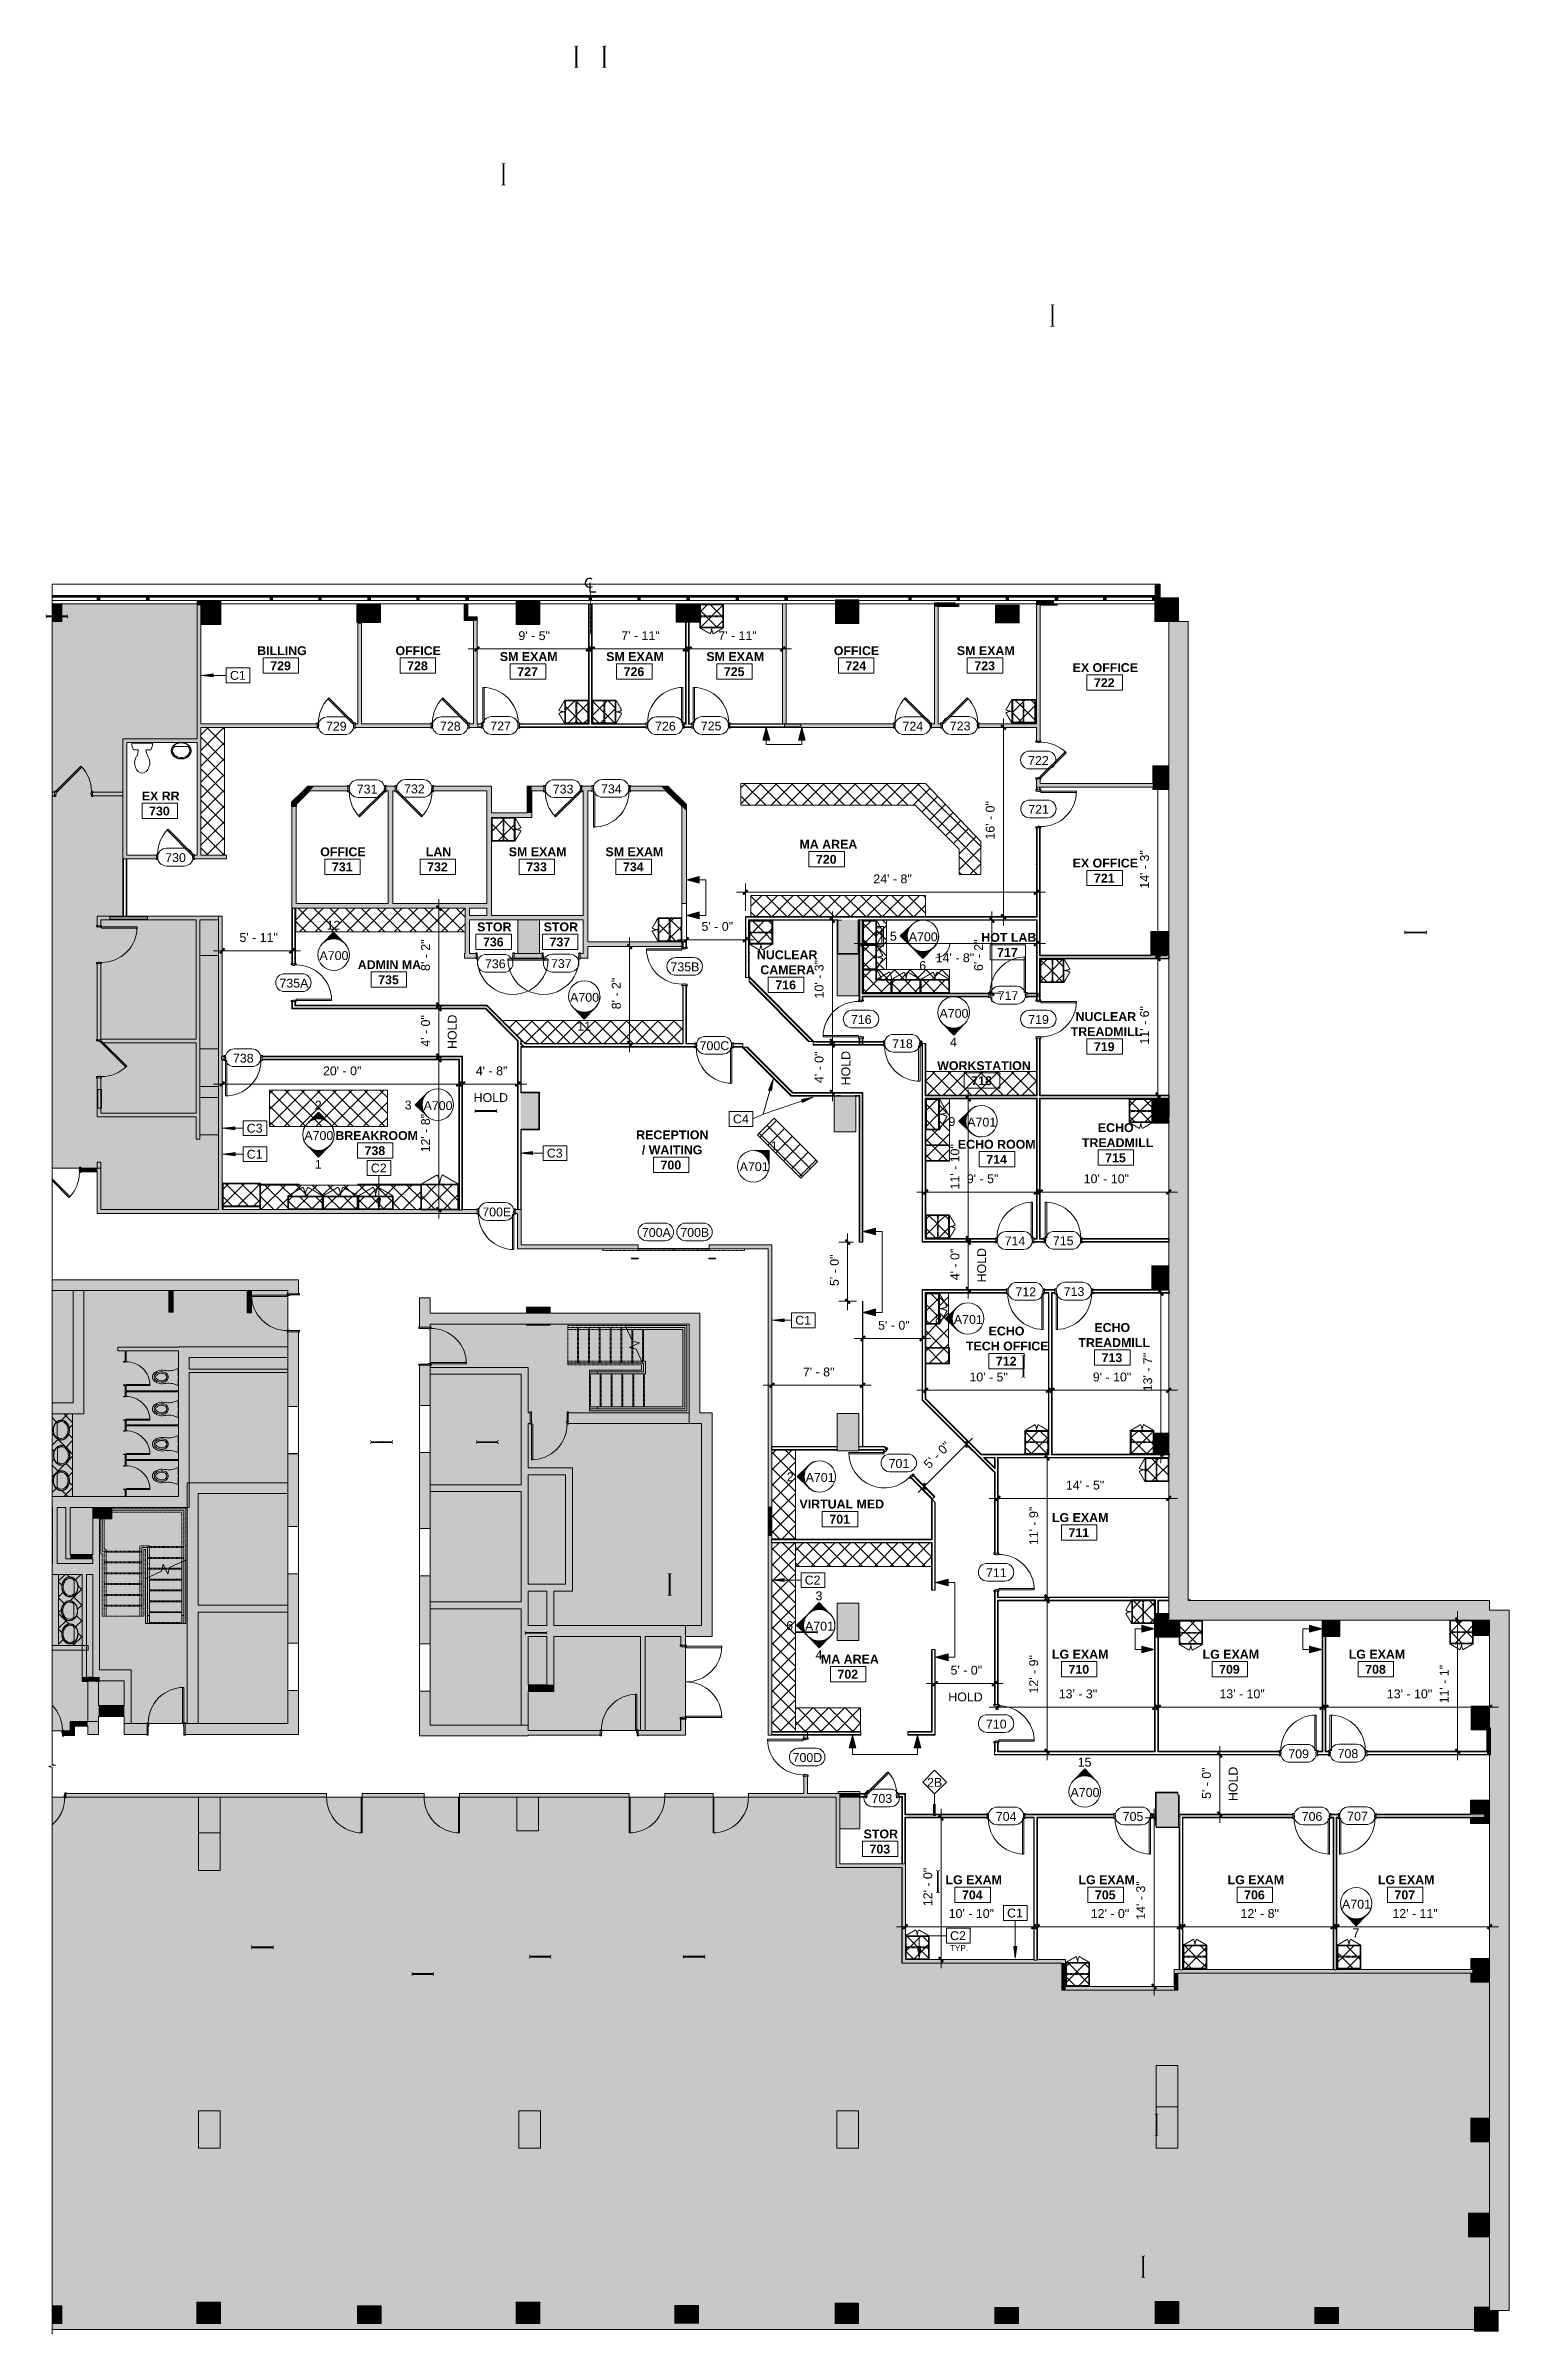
# Model space of a CAD drawing. Header units: inches. Extents: x 920 to 3228, y -557 to 2680.
# Drawn here: x 1742 to 3228, y 358 to 2680 of the extents above; entities that cross this region are included whole.
import ezdxf

# ---------------------------------------------------------------- set-up
doc = ezdxf.new("R2010")
doc.units = ezdxf.units.IN
doc.header["$MEASUREMENT"] = 0
for name, pattern in [('Center 1_16_', [0.15625, 0.0625, -0.03125, 0.03125, -0.03125]), ('Dash', [0.25, 0.125, -0.125]), ('Dash 1_16_', [0.125, 0.0625, -0.0625]), ('Hidden', [0.28125, 0.1875, -0.09375]), ('Overhead 1_16_', [0.101562, 0.0625, -0.039062])]:
    doc.linetypes.add(name, pattern=pattern)
for name, color, linetype, lineweight in [('A-ANNO-DIMS', 211, 'Continuous', 9), ('A-ANNO-DIMS-96', 211, 'Continuous', 9), ('A-ANNO-KEYN', 231, 'Continuous', 9), ('A-ANNO-NOTE', 131, 'Continuous', 9), ('A-AREA-IDEN', 2, 'Continuous', 9), ('A-COLS', 52, 'Continuous', 13), ('A-DETL', 90, 'Continuous', 9), ('A-DETL-GENF', 92, 'Continuous', 9), ('A-DETL-MEDM', 33, 'Continuous', 20), ('A-DETL-THIN', 151, 'Continuous', 9), ('A-DOOR', 31, 'Continuous', 13), ('A-DOOR-IDEN', 31, 'Continuous', 9), ('A-FLOR-HRAL', 11, 'Continuous', 9), ('A-GENM', 13, 'Continuous', 9), ('A-GLAZ-CURT', 52, 'Continuous', 13), ('A-GLAZ-CWMG', 51, 'Continuous', 13), ('A-WALL', 113, 'Continuous', 13), ('A-WALL-IDEN', 211, 'Continuous', 9), ('A-WALL-PATT', 111, 'Continuous', 13), ('G-ANNO-SYMB', 111, 'Continuous', 9), ('G-ANNO-TEXT', 231, 'Continuous', 9), ('I-WALL', 2, 'Continuous', 13), ('P-SANR-FIXT', 6, 'Continuous', 13), ('Q-CASE', 31, 'Continuous', 13), ('Q-CASE-HDLN', 31, 'Dash', 9), ('S-STRS', 31, 'Continuous', 13), ('S-STRS-MBND', 31, 'Continuous', 13)]:
    doc.layers.add(name, color=color, linetype=linetype, lineweight=lineweight)
doc.styles.add('Arial', font='arial.ttf', dxfattribs={"height": 9})
doc.styles.add('Swis721 Lt BT', font='swissl.ttf', dxfattribs={"height": 9})
doc.styles.add('Swis721 Lt BT_1', font='swissl.ttf', dxfattribs={"height": 6})
doc.styles.add('Swis721 Lt BT_B', font='', dxfattribs={"height": 9})
doc.styles.get('Swis721 Lt BT_B').set_extended_font_data('Swis721 Lt BT', bold=True)
doc.dimstyles.new('OTJ_-_3_32__Linear__0__Tolerance', dxfattribs={"dimscale": 12, "dimtxt": 9.497835, "dimasz": 0.375, "dimexe": 0.75, "dimexo": 0.5, "dimgap": 0.5, "dimtad": 1, "dimdec": 0, "dimzin": 3, "dimdsep": 46, "dimlunit": 4, "dimtxsty": 'Swis721 Lt BT', "dimblk1": 'OBLIQUE', "dimblk2": 'OBLIQUE', "dimsah": 1, "dimcen": 0.09, "dimdle": 0.75, "dimazin": 0, "dimtfac": 1, "dimtdec": 4, "dimtix": 1, "dimtmove": 0, "dimatfit": 3, "dimfxl": 1, "dimtvp": 1, "dimfrac": 2, "dimtolj": 1, "dimtzin": 0, "dimarcsym": 2})
doc.dimstyles.new('OTJ_-_3_32__Linear__0__Tolerance_1', dxfattribs={"dimscale": 12, "dimtxt": 9.497835, "dimasz": 0.375, "dimexe": 0.75, "dimexo": 0.5, "dimgap": 0.5, "dimtad": 1, "dimdec": 0, "dimzin": 3, "dimdsep": 46, "dimlunit": 4, "dimtxsty": 'Swis721 Lt BT', "dimblk1": 'OBLIQUE', "dimblk2": 'OBLIQUE', "dimsah": 1, "dimcen": 0.09, "dimdle": 0.75, "dimazin": 0, "dimtfac": 1, "dimtdec": 4, "dimtix": 1, "dimtmove": 1, "dimatfit": 3, "dimfxl": 1, "dimtvp": 1, "dimfrac": 2, "dimtolj": 1, "dimtzin": 0, "dimarcsym": 2})
doc.dimstyles.new('OTJ_-_3_32__Linear__1_2__Tolerance', dxfattribs={"dimscale": 12, "dimtxt": 9.497835, "dimasz": 0.375, "dimexe": 0.75, "dimexo": 0.5, "dimgap": 0.5, "dimtad": 1, "dimdec": 1, "dimrnd": 0.5, "dimzin": 3, "dimdsep": 46, "dimlunit": 4, "dimtxsty": 'Swis721 Lt BT', "dimblk1": 'OBLIQUE', "dimblk2": 'OBLIQUE', "dimsah": 1, "dimcen": 0.09, "dimdle": 0.75, "dimazin": 0, "dimtfac": 1, "dimtdec": 4, "dimtix": 1, "dimtmove": 0, "dimatfit": 3, "dimfxl": 1, "dimtvp": 1, "dimfrac": 2, "dimtolj": 1, "dimtzin": 0, "dimarcsym": 2})
pattern_1 = [(45, (664.756, 0), (-8.012227, 8.012227), []), (135, (664.756, 0), (-8.012227, -8.012227), [])]
pattern_2 = [(45, (-1254.684, -1496.68), (-8.01223, 8.01223), []), (135, (-1254.684, -1496.68), (-8.01223, -8.01223), [])]
pattern_3 = [(45, (-1456, -1493.477), (-8.012227, 8.012227), []), (135, (-1456, -1493.477), (-8.012227, -8.012227), [])]
pattern_4 = [(225, (1431.991, 1498.43), (8.01223, -8.01223), []), (315, (1431.991, 1498.43), (8.01223, 8.01223), [])]
pattern_5 = [(45, (-1392.311, -1496.68), (-8.01223, 8.01223), []), (135, (-1392.311, -1496.68), (-8.01223, -8.01223), [])]
pattern_6 = [(225, (1336.368, 1498.43), (8.01223, -8.01223), []), (315, (1336.368, 1498.43), (8.01223, 8.01223), [])]
pattern_7 = [(45, (-1356.623, -1496.68), (-8.01223, 8.01223), []), (135, (-1356.623, -1496.68), (-8.01223, -8.01223), [])]
pattern_8 = [(45, (-1320.934, -1496.68), (-8.01223, 8.01223), []), (135, (-1320.934, -1496.68), (-8.01223, -8.01223), [])]
pattern_9 = [(45, (0, 0), (-8.012227, 8.012227), []), (135, (0, 0), (-8.012227, -8.012227), [])]
pattern_10 = [(0, (664.756, 0), (30.72, 7.68), [1.267, -21.773, 1.267, -21.773, -122.88]), (0, (664.756, 0), (30.72, 7.68), [-46.08, 1.267, -44.813, 1.267, -21.773, -53.76]), (0, (664.756, 0), (30.72, 7.68), [-115.2, 1.267, -14.093, 1.267, -37.133]), (120, (676.276, 3.84), (-22.011075, 22.7643), [1.267, -21.773, 1.267, -21.773, -122.88]), (120, (676.276, 3.84), (-22.011075, 22.7643), [-46.08, 1.267, -44.813, 1.267, -21.773, -53.76]), (120, (676.276, 3.84), (-22.011075, 22.7643), [-115.2, 1.267, -14.093, 1.267, -37.133]), (240, (680.116, 19.2), (-8.708925, -30.4443), [1.267, -21.773, 1.267, -21.773, -122.88]), (240, (680.116, 19.2), (-8.708925, -30.4443), [-46.08, 1.267, -44.813, 1.267, -21.773, -53.76]), (240, (680.116, 19.2), (-8.708925, -30.4443), [-115.2, 1.267, -14.093, 1.267, -37.133])]
pattern_11 = [(45, (-1963.313, -1716.43), (-8.012227, 8.012227), []), (135, (-1963.313, -1716.43), (-8.012227, -8.012227), [])]
pattern_12 = [(135, (1769.71, -1904.383), (-8.012227, -8.012227), []), (225, (1769.71, -1904.383), (8.012227, -8.012227), [])]
pattern_13 = [(135, (1794.655, -1904.383), (-8.012227, -8.012227), []), (225, (1794.655, -1904.383), (8.012227, -8.012227), [])]
pattern_14 = [(315, (-1716.797, 1904.383), (8.012227, 8.012227), []), (45, (-1716.797, 1904.383), (-8.012227, 8.012227), [])]
pattern_15 = [(45, (-1933.875, -1716.43), (-8.012227, 8.012227), []), (135, (-1933.875, -1716.43), (-8.012227, -8.012227), [])]
pattern_16 = [(315, (-1339.811, 1968.133), (8.012227, 8.012227), []), (45, (-1339.811, 1968.133), (-8.012227, 8.012227), [])]
pattern_17 = [(315, (-1380.763, 1968.133), (8.012227, 8.012227), []), (45, (-1380.763, 1968.133), (-8.012227, 8.012227), [])]
pattern_18 = [(315, (-1578.051, 1968.133), (8.012227, 8.012227), []), (45, (-1578.051, 1968.133), (-8.012227, 8.012227), [])]

msp = doc.modelspace()

# ---------------------------------------------------------------- texts
at = {"layer": 'A-ANNO-KEYN', "char_height": 9, "width": 19.695, "attachment_point": 1, "style": 'Arial'}
for s, insert in [('C1', (1928.97, 2045.76)), ('C3', (1946.02, 1586.18)), ('C4', (2439.6, 1595.61)), ('C4', (2439.6, 1595.61)), ('C1', (1946.02, 1559.82)), ('C3', (2250.67, 1560.94)), ('C2', (2071.98, 1545.79)), ('C1', (2502.77, 1391.27)), ('C2', (2512.4, 1127.59)), ('C1', (2717.84, 789.71)), ('C2', (2660, 766.71))]:
    msp.add_mtext(s, dxfattribs=dict(at, insert=insert))
at = {"layer": 'A-AREA-IDEN', "char_height": 9, "attachment_point": 1, "style": 'Swis721 Lt BT_B'}
for s, insert, width in [('BILLING', (1956.62, 2070.84), 58.176), ('OFFICE', (2097, 2070.84), 54.843), ('OFFICE', (2541.94, 2070.84), 54.843), ('SM EXAM', (2666.91, 2070.84), 69.084), ('729', (1969.85, 2055.52), 25.452), ('728', (2108.85, 2055.52), 25.452), ('SM EXAM', (2202.94, 2064.84), 69.084), ('727', (2220.66, 2049.52), 25.452), ('SM EXAM', (2310.88, 2064.84), 69.084), ('726', (2328.6, 2049.52), 25.452), ('SM EXAM', (2412.6, 2064.84), 69.084), ('725', (2430.32, 2049.52), 25.452), ('724', (2553.79, 2055.52), 25.452), ('723', (2684.63, 2055.52), 25.452), ('EX OFFICE', (2784.41, 2053.66), 78.477), ('722', (2806.01, 2038.34), 25.452), ('EX RR', (1839.42, 1923.41), 44.238), ('730', (1846.89, 1908.09), 25.452), ('OFFICE', (2020.63, 1866.72), 54.843), ('LAN', (2127.81, 1866.72), 29.391), ('SM EXAM', (2211.99, 1866.72), 69.084), ('SM EXAM', (2310.21, 1866.72), 69.084), ('MA AREA', (2507.11, 1874.4), 66.66), ('720', (2523.83, 1859.09), 25.452), ('731', (2032.47, 1851.4), 25.452), ('732', (2129.15, 1851.4), 25.452), ('733', (2229.71, 1851.4), 25.452), ('734', (2327.94, 1851.4), 25.452), ('EX OFFICE', (2784.41, 1855.31), 78.477), ('721', (2806.01, 1839.99), 25.452), ('STOR', (2179.87, 1790.53), 40.602), ('STOR', (2247.42, 1790.53), 40.602), ('736', (2185.84, 1775.21), 25.452), ('737', (2253.39, 1775.21), 25.452), ('HOT LAB', (2691.71, 1779.88), 64.842), ('ADMIN MA', (2058.72, 1752.18), 76.356), ('NUCLEAR', (2463.89, 1762.2), 71.508), ('CAMERA', (2467.39, 1746.95), 63.327), ('717', (2707.68, 1764.56), 25.452), ('735', (2079.45, 1736.87), 25.452), ('716', (2482.61, 1731.61), 25.452), ('NUCLEAR', (2787.41, 1699.48), 71.508), ('TREADMILL', (2782.41, 1684.23), 83.325), ('WORKSTATION', (2646.9, 1649.71), 109.989), ('719', (2806.01, 1668.89), 25.452), ('718', (2681.5, 1634.39), 25.452), ('RECEPTION', (2341.36, 1579.47), 86.052), ('ECHO', (2810.03, 1586.79), 43.935), ('BREAKROOM', (2036.01, 1578.73), 97.869), ('738', (2065.6, 1563.41), 25.452), ('/ WAITING', (2347.11, 1564.22), 72.114), ('ECHO ROOM', (2667.91, 1569.89), 96.051), ('TREADMILL', (2793.78, 1571.54), 83.325), ('715', (2817.38, 1556.21), 25.452), ('700', (2366.07, 1548.88), 25.452), ('714', (2696.76, 1554.57), 25.452), ('ECHO', (2699.14, 1380.37), 43.935), ('ECHO', (2806.47, 1383.92), 43.935), ('TECH OFFICE', (2676.14, 1365.12), 99.687), ('712', (2706.49, 1349.78), 25.452), ('TREADMILL', (2790.22, 1368.67), 83.325), ('713', (2813.82, 1353.34), 25.452), ('VIRTUAL MED', (2507.11, 1204.76), 99.687), ('701', (2537.45, 1189.44), 25.452), ('LG EXAM', (2763.46, 1191.07), 66.66), ('711', (2780.19, 1175.75), 25.452), ('MA AREA', (2528.96, 1047.37), 66.66), ('LG EXAM', (2763.46, 1052.34), 66.66), ('LG EXAM', (2916.36, 1052.34), 66.66), ('LG EXAM', (3064.67, 1052.34), 66.66), ('702', (2545.68, 1032.05), 25.452), ('710', (2780.19, 1037.02), 25.452), ('709', (2933.08, 1037.02), 25.452), ('708', (3081.39, 1037.02), 25.452), ('STOR', (2572.23, 869.93), 40.602), ('703', (2578.2, 854.62), 25.452), ('LG EXAM', (2655.36, 823.44), 66.66), ('LG EXAM', (2790.32, 823.44), 66.66), ('LG EXAM', (2941.75, 823.44), 66.66), ('LG EXAM', (3094.36, 823.44), 66.66), ('704', (2672.08, 808.12), 25.452), ('705', (2807.05, 808.12), 25.452), ('706', (2958.47, 808.12), 25.452), ('707', (3111.08, 808.12), 25.452)]:
    msp.add_mtext(s, dxfattribs=dict(at, insert=insert, width=width))
at = {"layer": 'A-DOOR-IDEN', "char_height": 9, "attachment_point": 1, "style": 'Swis721 Lt BT'}
for s, insert, width in [('729', (2026.44, 1994.21), 24.543), ('728', (2142.19, 1994.21), 24.543), ('727', (2193.23, 1994.39), 24.543), ('726', (2360.57, 1994.21), 24.543), ('725', (2406.95, 1994.39), 24.543), ('724', (2611.7, 1994.21), 24.543), ('723', (2659.7, 1994.39), 24.543), ('722', (2739.17, 1959.39), 24.543), ('731', (2057.73, 1930.38), 24.543), ('732', (2105.73, 1930.56), 24.543), ('733', (2256.7, 1930.38), 24.543), ('734', (2305.67, 1930.56), 24.543), ('721', (2739.34, 1909.81), 24.543), ('730', (1863.23, 1860.81), 24.543), ('736', (2187.85, 1753.06), 24.543), ('737', (2254.85, 1753.24), 24.543), ('735B', (2376.17, 1749.94), 34.542), ('735A', (1979.24, 1733.41), 33.936), ('717', (2708.32, 1720.76), 24.543), ('716', (2559.32, 1696.44), 24.543), ('719', (2739.28, 1696.44), 24.543), ('738', (1932.01, 1657.24), 24.543), ('700C', (2405.75, 1669.94), 35.148), ('718', (2601.2, 1671.94), 24.543), ('700E', (2185.13, 1501.19), 33.936), ('700A', (2347.17, 1480.42), 33.936), ('700B', (2386.15, 1480.42), 34.542), ('714', (2715.34, 1471.76), 24.543), ('715', (2764.34, 1471.94), 24.543), ('712', (2726.34, 1420.15), 24.543), ('713', (2775.34, 1420.33), 24.543), ('701', (2597.61, 1245.99), 24.543), ('711', (2696.42, 1135.06), 24.543), ('710', (2696.42, 981.47), 24.543), ('700D', (2500.14, 947.52), 35.451), ('709', (3003.35, 951.29), 24.543), ('708', (3053.35, 951.47), 24.543), ('703', (2580.26, 906), 24.543), ('704', (2706.46, 887.72), 24.543), ('705', (2835.23, 887.72), 24.543), ('706', (3016.96, 887.72), 24.543), ('707', (3063.09, 887.9), 24.543)]:
    msp.add_mtext(s, dxfattribs=dict(at, insert=insert, width=width))
at = {"layer": 'A-WALL-IDEN', "insert": (2636.62, 922.29), "char_height": 9, "width": 18.18, "attachment_point": 1, "style": 'Swis721 Lt BT'}
msp.add_mtext('2B', dxfattribs=at)
at = {"layer": 'G-ANNO-SYMB', "char_height": 9, "attachment_point": 1}
for s, insert, width, style in [('12', (2027.12, 1792.21), 16.362, 'Swis721 Lt BT'), ('5', (2598.94, 1781.07), 8.181, 'Swis721 Lt BT'), ('A700', (2618.07, 1780.47), 35.754, 'Arial'), ('A700', (2019.87, 1761.37), 35.754, 'Arial'), ('6', (2628.71, 1751.3), 8.181, 'Swis721 Lt BT'), ('A700', (2274.29, 1719.02), 35.754, 'Arial'), ('A700', (2649.29, 1702.78), 35.754, 'Arial'), ('11', (2281.55, 1689.85), 16.362, 'Swis721 Lt BT'), ('4', (2659.93, 1673.61), 8.181, 'Swis721 Lt BT'), ('2', (2015.15, 1609.57), 8.181, 'Swis721 Lt BT'), ('3', (2106.42, 1609.72), 8.181, 'Swis721 Lt BT'), ('A700', (2125.55, 1609.12), 35.754, 'Arial'), ('9', (2658.34, 1592.96), 8.181, 'Swis721 Lt BT'), ('A701', (2677.47, 1592.36), 35.754, 'Arial'), ('A700', (2004.51, 1578.73), 35.754, 'Arial'), ('1', (2478.15, 1568.43), 8.181, 'Swis721 Lt BT'), ('1', (2015.15, 1549.56), 8.181, 'Swis721 Lt BT'), ('A701', (2446.42, 1547.19), 35.754, 'Arial'), ('8', (2644.68, 1392.71), 8.181, 'Swis721 Lt BT'), ('A701', (2663.81, 1392.11), 35.754, 'Arial'), ('2', (2494.23, 1232.36), 8.181, 'Swis721 Lt BT'), ('A701', (2513.36, 1231.76), 35.754, 'Arial'), ('3', (2523.41, 1111.64), 8.181, 'Swis721 Lt BT'), ('6', (2493.64, 1081.41), 8.181, 'Swis721 Lt BT'), ('A701', (2512.77, 1080.81), 35.754, 'Arial'), ('4', (2523.41, 1051.64), 8.181, 'Swis721 Lt BT'), ('15', (2789.51, 942.9), 16.362, 'Swis721 Lt BT'), ('A700', (2782.26, 912.07), 35.754, 'Arial'), ('A701', (3057.88, 798.68), 35.754, 'Arial'), ('7', (3068.52, 769.51), 8.181, 'Swis721 Lt BT')]:
    msp.add_mtext(s, dxfattribs=dict(at, insert=insert, width=width, style=style))
at = {"layer": 'G-ANNO-TEXT', "color": 7, "insert": (2659.76, 752.75), "char_height": 6, "width": 20.907, "attachment_point": 1, "style": 'Swis721 Lt BT_1'}
msp.add_mtext('TYP.', dxfattribs=at)

# ---------------------------------------------------------------- blocks, each defined once
blk = doc.blocks.new('Door - Single - Solid Door-7733015-Level XX  CONSTRUCTION')
at = {"layer": 'A-DOOR'}
h = blk.add_hatch(color=250, dxfattribs=at)
h.paths.add_polyline_path([(23.6, 2.7), (22.1, 2.7), (22.1, 1.2), (21.6, 1.2), (21.6, -0.3), (22.1, -0.3), (22.1, -2.5), (23.6, -2.5), (23.6, -1.8), (23.2, -1.8), (23.2, 2), (23.6, 2), (23.6, 2.5)], flags=0)
h.paths.add_polyline_path([(-13.6, -0.3), (-13.6, 1.2), (-14.1, 1.2), (-14.1, 2), (-15.3, 2), (-15.3, -1.8), (-15.6, -1.8), (-15.6, -2.5), (-14.1, -2.5), (-14.1, -0.3)], flags=0)
at = {"layer": 'A-DOOR', "color": 8, "lineweight": 20}
for p, q in [((-14, 2.7), (11.4, 28.2)), ((12.4, 27.2), (-13, 1.7)), ((11.4, 28.2), (12.4, 27.2)), ((-14.1, 1.2), (-14.1, 2)), ((-13.6, 1.2), (-14.1, 1.2)), ((-13, 1.7), (-14, 2.7)), ((-13.6, -0.3), (-13.6, 1.2)), ((22.1, 1.2), (21.6, 1.2)), ((21.6, 1.2), (21.6, -0.3)), ((23.6, 2.7), (22.1, 2.7)), ((22.1, 2.7), (22.1, 1.2)), ((23.6, 2), (23.6, 2.7)), ((-15.6, -1.8), (-15.6, -2.5)), ((-15.6, -2.5), (-14.1, -2.5)), ((-14.1, -2.5), (-14.1, -0.3)), ((-14.1, -0.3), (-13.6, -0.3)), ((21.6, -0.3), (22.1, -0.3)), ((22.1, -0.3), (22.1, -2.5)), ((22.1, -2.5), (23.6, -2.5)), ((23.6, -2.5), (23.6, -1.8))]:
    blk.add_line(p, q, dxfattribs=at)
at = {"layer": 'A-DOOR', "lineweight": 9}
blk.add_arc((-14, 2.7), 36, 359.5, 45, dxfattribs=at)
blk = doc.blocks.new('Door - Single - Solid Door-V1-Level XX  CONSTRUCTION')
at = {"layer": 'A-DOOR'}
h = blk.add_hatch(color=250, dxfattribs=at)
h.paths.add_polyline_path([(22.1, -2.5), (23.6, -2.5), (23.6, -1.8), (23.2, -1.8), (23.2, 2), (23.6, 2), (23.6, 2.7), (22.1, 2.7), (22.1, 1.2), (21.6, 1.2), (21.6, -0.3), (22.1, -0.3), (22.1, -1.8)], flags=0)
h.paths.add_polyline_path([(-15.6, -2.5), (-14.1, -2.5), (-14.1, -0.3), (-13.6, -0.3), (-13.6, 1.2), (-14.1, 1.2), (-14.1, 2.7), (-15.6, 2.7), (-15.6, 2), (-15.3, 2), (-15.3, -1.8), (-15.6, -1.8)], flags=0)
at = {"layer": 'A-DOOR', "color": 8, "lineweight": 20}
for p, q in [((-14, 2.7), (11.4, 28.2)), ((12.4, 27.2), (-13, 1.7)), ((11.4, 28.2), (12.4, 27.2)), ((-15.6, 2.7), (-15.6, 2)), ((-14.1, 2.7), (-15.6, 2.7)), ((-14.1, 1.2), (-14.1, 2.7)), ((-13.6, 1.2), (-14.1, 1.2)), ((-13, 1.7), (-14, 2.7)), ((-13.6, -0.3), (-13.6, 1.2)), ((22.1, 1.2), (21.6, 1.2)), ((21.6, 1.2), (21.6, -0.3)), ((23.6, 2.7), (22.1, 2.7)), ((22.1, 2.7), (22.1, 1.2)), ((23.6, 2), (23.6, 2.7)), ((-15.6, -1.8), (-15.6, -2.5)), ((-15.6, -2.5), (-14.1, -2.5)), ((-14.1, -2.5), (-14.1, -0.3)), ((-14.1, -0.3), (-13.6, -0.3)), ((21.6, -0.3), (22.1, -0.3)), ((22.1, -0.3), (22.1, -2.5)), ((22.1, -2.5), (23.6, -2.5)), ((23.6, -2.5), (23.6, -1.8))]:
    blk.add_line(p, q, dxfattribs=at)
at = {"layer": 'A-DOOR', "lineweight": 9}
blk.add_arc((-14, 2.7), 36, 359.5, 45, dxfattribs=at)
blk = doc.blocks.new('Door - Single - Solid Door-7732912-Level XX  CONSTRUCTION')
at = {"layer": 'A-DOOR'}
h = blk.add_hatch(color=250, dxfattribs=at)
h.paths.add_polyline_path([(22.1, 2.5), (22.1, 0.3), (21.6, 0.3), (21.6, -1.2), (22.1, -1.2), (22.1, -2.7), (23.6, -2.7), (23.6, -2), (23.2, -2), (23.2, 1.8), (23.6, 1.8), (23.6, 2.5), (23.2, 2.5)], flags=0)
h.paths.add_polyline_path([(-14.7, 2.5), (-15.6, 2.5), (-15.6, 1.8), (-15.3, 1.8), (-15.3, -2), (-15.6, -2), (-15.6, -2.7), (-14.1, -2.7), (-14.1, -1.2), (-13.6, -1.2), (-13.6, 0.3), (-14.1, 0.3), (-14.1, 2.5)], flags=0)
at = {"layer": 'A-DOOR', "color": 8, "lineweight": 20}
for p, q in [((-15.6, 2.5), (-14.1, 2.5)), ((-15.6, 1.8), (-15.6, 2.5)), ((-14.1, 2.5), (-14.1, 0.3)), ((-14.1, 0.3), (-13.6, 0.3)), ((-13.6, 0.3), (-13.6, -1.2)), ((21.6, 0.3), (22.1, 0.3)), ((21.6, -1.2), (21.6, 0.3)), ((22.1, 2.5), (23.6, 2.5)), ((22.1, 0.3), (22.1, 2.5)), ((23.6, 2.5), (23.6, 1.8)), ((-15.6, -2.7), (-15.6, -2)), ((-14.1, -2.7), (-15.6, -2.7)), ((-14.1, -1.2), (-14.1, -2.7)), ((-13.6, -1.2), (-14.1, -1.2)), ((-13, -1.7), (-14, -2.7)), ((-14, -2.7), (11.4, -28.2)), ((12.4, -27.2), (-13, -1.7)), ((22.1, -1.2), (21.6, -1.2)), ((22.1, -2.7), (22.1, -1.2)), ((23.6, -2.7), (22.1, -2.7)), ((23.6, -2), (23.6, -2.7)), ((11.4, -28.2), (12.4, -27.2))]:
    blk.add_line(p, q, dxfattribs=at)
at = {"layer": 'A-DOOR', "lineweight": 9}
blk.add_arc((-14, -2.7), 36, 315, 0.5, dxfattribs=at)
blk = doc.blocks.new('Door - Single - Solid Door-7732936-Level XX  CONSTRUCTION')
at = {"layer": 'A-DOOR'}
h = blk.add_hatch(color=250, dxfattribs=at)
h.paths.add_polyline_path([(23.2, -2.5), (23.6, -2.5), (23.6, -1.8), (23.2, -1.8), (23.2, 2), (23.6, 2), (23.6, 2.7), (22.1, 2.7), (22.1, 1.2), (21.6, 1.2), (21.6, -0.3), (22.1, -0.3), (22.1, -2.5)], flags=0)
h.paths.add_polyline_path([(-15.6, -2.5), (-14.1, -2.5), (-14.1, -0.3), (-13.6, -0.3), (-13.6, 1.2), (-14.1, 1.2), (-14.1, 2.7), (-15.6, 2.7), (-15.6, 2), (-15.3, 2), (-15.3, -1.8), (-15.6, -1.8)], flags=0)
at = {"layer": 'A-DOOR', "color": 8, "lineweight": 20}
for p, q in [((-14, 2.7), (11.4, 28.2)), ((12.4, 27.2), (-13, 1.7)), ((11.4, 28.2), (12.4, 27.2)), ((-15.6, 2.7), (-15.6, 2)), ((-14.1, 2.7), (-15.6, 2.7)), ((-14.1, 1.2), (-14.1, 2.7)), ((-13.6, 1.2), (-14.1, 1.2)), ((-13, 1.7), (-14, 2.7)), ((-13.6, -0.3), (-13.6, 1.2)), ((22.1, 1.2), (21.6, 1.2)), ((21.6, 1.2), (21.6, -0.3)), ((23.6, 2.7), (22.1, 2.7)), ((22.1, 2.7), (22.1, 1.2)), ((23.6, 2), (23.6, 2.7)), ((-15.6, -1.8), (-15.6, -2.5)), ((-15.6, -2.5), (-14.1, -2.5)), ((-14.1, -2.5), (-14.1, -0.3)), ((-14.1, -0.3), (-13.6, -0.3)), ((21.6, -0.3), (22.1, -0.3)), ((22.1, -0.3), (22.1, -2.5)), ((22.1, -2.5), (23.6, -2.5)), ((23.6, -2.5), (23.6, -1.8))]:
    blk.add_line(p, q, dxfattribs=at)
at = {"layer": 'A-DOOR', "lineweight": 9}
blk.add_arc((-14, 2.7), 36, 359.5, 45, dxfattribs=at)
blk = doc.blocks.new('Door - Single - Solid Door-7669184-Level XX  CONSTRUCTION')
at = {"layer": 'A-DOOR'}
h = blk.add_hatch(color=250, dxfattribs=at)
h.paths.add_polyline_path([(-14.1, -3.2), (-14.1, -1.7), (-13.6, -1.7), (-13.6, -0.2), (-14.1, -0.2), (-14.1, 3), (-15.6, 3), (-15.6, 2.2), (-15.3, 2.2), (-15.3, -2.4), (-15.6, -2.4), (-15.6, -3.2), (-15.3, -3.2)], flags=0)
h.paths.add_polyline_path([(23.6, -3.2), (23.6, -2.4), (23.2, -2.4), (23.2, 2.2), (23.6, 2.2), (23.6, 3), (22.1, 3), (22.1, -0.2), (21.6, -0.2), (21.6, -1.7), (22.1, -1.7), (22.1, -3.2), (23.2, -3.2)], flags=0)
at = {"layer": 'A-DOOR', "color": 8, "lineweight": 20}
for p, q in [((-15.6, 3), (-14.1, 3)), ((-15.6, 2.2), (-15.6, 3)), ((-14.1, 3), (-14.1, -0.2)), ((22.1, 3), (23.6, 3)), ((22.1, -0.2), (22.1, 3)), ((23.6, 3), (23.6, 2.2)), ((-50, -3.2), (-50, -4.5)), ((-14, -3.2), (-50, -3.2)), ((-50, -4.5), (-14, -4.5)), ((-15.6, -3.2), (-15.6, -2.4)), ((-14.1, -0.2), (-13.6, -0.2)), ((-14.1, -1.7), (-14.1, -3.2)), ((-13.6, -1.7), (-14.1, -1.7)), ((-14, -4.5), (-14, -3.2)), ((-13.6, -0.2), (-13.6, -1.7)), ((21.6, -0.2), (22.1, -0.2)), ((21.6, -1.7), (21.6, -0.2)), ((22.1, -1.7), (21.6, -1.7)), ((22.1, -3.2), (22.1, -1.7)), ((23.6, -3.2), (22.1, -3.2)), ((23.6, -2.4), (23.6, -3.2))]:
    blk.add_line(p, q, dxfattribs=at)
at = {"layer": 'A-DOOR', "lineweight": 9}
blk.add_arc((-14, -3.2), 36, 180, 0.5, dxfattribs=at)
blk = doc.blocks.new('Door - Single - Solid Door-7669203-Level XX  CONSTRUCTION')
at = {"layer": 'A-DOOR'}
h = blk.add_hatch(color=250, dxfattribs=at)
h.paths.add_polyline_path([(-15.3, 3.2), (-15.6, 3.2), (-15.6, 2.4), (-15.3, 2.4), (-15.3, -2.2), (-15.6, -2.2), (-15.6, -3), (-14.1, -3), (-14.1, 0.2), (-13.6, 0.2), (-13.6, 1.7), (-14.1, 1.7), (-14.1, 3.2)], flags=0)
h.paths.add_polyline_path([(22.5, 3.2), (22.1, 3.2), (22.1, 1.7), (21.6, 1.7), (21.6, 0.2), (22.1, 0.2), (22.1, -3), (23.6, -3), (23.6, -2.2), (23.2, -2.2), (23.2, 2.4), (23.6, 2.4), (23.6, 3.2), (23.2, 3.2)], flags=0)
at = {"layer": 'A-DOOR', "color": 8, "lineweight": 20}
for p, q in [((-50, 4.5), (-14, 4.5)), ((-50, 3.2), (-50, 4.5)), ((-14, 3.2), (-50, 3.2)), ((-15.6, 3.2), (-15.6, 2.4)), ((-14.1, 1.7), (-14.1, 3.2)), ((-13.6, 1.7), (-14.1, 1.7)), ((-14.1, -3), (-14.1, 0.2)), ((-14.1, 0.2), (-13.6, 0.2)), ((-14, 4.5), (-14, 3.2)), ((-13.6, 0.2), (-13.6, 1.7)), ((22.1, 1.7), (21.6, 1.7)), ((21.6, 1.7), (21.6, 0.2)), ((21.6, 0.2), (22.1, 0.2)), ((23.6, 3.2), (22.1, 3.2)), ((22.1, 3.2), (22.1, 1.7)), ((22.1, 0.2), (22.1, -3)), ((23.6, 2.4), (23.6, 3.2)), ((-15.6, -2.2), (-15.6, -3)), ((-15.6, -3), (-14.1, -3)), ((22.1, -3), (23.6, -3)), ((23.6, -3), (23.6, -2.2))]:
    blk.add_line(p, q, dxfattribs=at)
at = {"layer": 'A-DOOR', "lineweight": 9}
blk.add_arc((-14, 3.2), 36, 359.5, 180, dxfattribs=at)
blk = doc.blocks.new('Door - Single - Solid Door-7355448-Level XX  CONSTRUCTION')
at = {"layer": 'A-DOOR'}
h = blk.add_hatch(color=250, dxfattribs=at)
h.paths.add_polyline_path([(23.6, 2.3), (23.6, 2.5), (22.1, 2.5), (22.1, 0.3), (21.6, 0.3), (21.6, -1.2), (22.1, -1.2), (22.1, -2.7), (23.6, -2.7), (23.6, -2), (23.2, -2), (23.2, 1.8), (23.6, 1.8)], flags=0)
h.paths.add_polyline_path([(-13.6, 0.3), (-14.1, 0.3), (-14.1, 2.5), (-15.6, 2.5), (-15.6, 1.8), (-15.3, 1.8), (-15.3, -2), (-15.6, -2), (-15.6, -2.7), (-14.1, -2.7), (-14.1, -1.2), (-13.6, -1.2)], flags=0)
at = {"layer": 'A-DOOR', "color": 8, "lineweight": 20}
for p, q in [((-15.6, 2.5), (-14.1, 2.5)), ((-15.6, 1.8), (-15.6, 2.5)), ((-14.1, 2.5), (-14.1, 0.3)), ((-14.1, 0.3), (-13.6, 0.3)), ((-13.6, 0.3), (-13.6, -1.2)), ((21.6, 0.3), (22.1, 0.3)), ((21.6, -1.2), (21.6, 0.3)), ((22.1, 2.5), (23.6, 2.5)), ((22.1, 0.3), (22.1, 2.5)), ((23.6, 2.5), (23.6, 1.8)), ((-15.6, -2.7), (-15.6, -2)), ((-14.1, -2.7), (-15.6, -2.7)), ((-14.1, -1.2), (-14.1, -2.7)), ((-13.6, -1.2), (-14.1, -1.2)), ((-12.6, -2.7), (-14, -2.7)), ((-14, -2.7), (-14, -38.7)), ((-12.6, -38.7), (-12.6, -2.7)), ((22.1, -1.2), (21.6, -1.2)), ((22.1, -2.7), (22.1, -1.2)), ((23.6, -2.7), (22.1, -2.7)), ((23.6, -2), (23.6, -2.7)), ((-14, -38.7), (-12.6, -38.7))]:
    blk.add_line(p, q, dxfattribs=at)
at = {"layer": 'A-DOOR', "lineweight": 9}
blk.add_arc((-14, -2.7), 36, 270, 0.5, dxfattribs=at)
blk = doc.blocks.new('Door - Glass Single - Full Rail - Long Handle-7137503-Level XX  CONSTRUCTION')
at = {"layer": 'A-DOOR', "lineweight": 20}
for p, q in [((17, -2), (18, -2)), ((17, -38), (17, -2)), ((18, -2), (18, -38)), ((18, -38), (17, -38))]:
    blk.add_line(p, q, dxfattribs=at)
at = {"layer": 'A-DOOR', "lineweight": 9}
blk.add_arc((18, -2), 36, 179.5, 270, dxfattribs=at)
blk = doc.blocks.new('Door - Single - Full Lite-7186205-Level XX  CONSTRUCTION')
at = {"layer": 'A-DOOR'}
blk.add_hatch(color=250, dxfattribs=at).paths.add_polyline_path([(23.2, -2.7), (23.6, -2.7), (23.6, -2), (23.2, -2), (23.2, 1.8), (23.6, 1.8), (23.6, 2.5), (22.1, 2.5), (22.1, 0.3), (21.6, 0.3), (21.6, -1.2), (22.1, -1.2), (22.1, -2.7)], flags=0)
at = {"layer": 'A-DOOR', "color": 8, "lineweight": 20}
for p, q in [((21.6, 0.3), (22.1, 0.3)), ((21.6, -1.2), (21.6, 0.3)), ((22.1, 2.5), (23.6, 2.5)), ((22.1, 0.3), (22.1, 2.5)), ((23.6, 2.5), (23.6, 1.8)), ((22.1, -1.2), (21.6, -1.2)), ((22.1, -2.7), (22.1, -1.2)), ((23.6, -2.7), (22.1, -2.7)), ((23.6, -2), (23.6, -2.7))]:
    blk.add_line(p, q, dxfattribs=at)
at = {"layer": 'A-DOOR', "lineweight": 9}
blk.add_arc((-14, -2.7), 36, 310.4589, 0.5, dxfattribs=at)
blk = doc.blocks.new('Door - Glass Single - Full Rail - Long Handle-7137591-Level XX  CONSTRUCTION')
at = {"layer": 'A-DOOR', "lineweight": 20}
for p, q in [((17, 38), (17, 2)), ((18, 38), (17, 38)), ((18, 2), (18, 38)), ((17, 2), (18, 2))]:
    blk.add_line(p, q, dxfattribs=at)
at = {"layer": 'A-DOOR', "lineweight": 9}
blk.add_arc((18, 2), 36, 90, 180.5, dxfattribs=at)
blk = doc.blocks.new('Rectangular Column - 18_ x 24_-7140225-Level XX  CONSTRUCTION')
at = {"layer": 'A-COLS', "lineweight": 9}
blk.add_hatch(color=7, dxfattribs=at).paths.add_polyline_path([(5.8, 9), (-12, 9), (-12, -9), (12, -9), (12, 9)], flags=0)
at = {"layer": 'A-COLS', "color": 8, "lineweight": 20}
for p, q in [((12, 9), (-12, 9)), ((-12, 9), (-12, -9)), ((12, -9), (12, 9)), ((-12, -9), (12, -9))]:
    blk.add_line(p, q, dxfattribs=at)
blk = doc.blocks.new('Rectangular Column - 18_ x 24_-V2-Level XX  CONSTRUCTION')
at = {"layer": 'A-COLS', "lineweight": 9}
blk.add_hatch(color=7, dxfattribs=at).paths.add_polyline_path([(-2.2, 9), (-12, 9), (-12, -9), (-2.2, -9), (-2.2, -4.4)], flags=0)
at = {"layer": 'A-COLS', "color": 8, "lineweight": 20}
for p, q in [((-2.2, 9), (-12, 9)), ((-12, 9), (-12, -9)), ((-12, -9), (-2.2, -9))]:
    blk.add_line(p, q, dxfattribs=at)
blk = doc.blocks.new('System Panel - Glazed-7148732-Level XX  CONSTRUCTION')
at = {"layer": 'A-GLAZ-CURT', "lineweight": 9}
blk.add_hatch(color=7, dxfattribs=at).paths.add_polyline_path([(23.4, 0.8), (23.4, 1.8), (-22.5, 1.8), (-22.5, 0.8)], flags=0)
at = {"layer": 'A-GLAZ-CURT', "color": 8, "lineweight": 20}
for p, q in [((23.4, 1.8), (-22.5, 1.8)), ((-22.5, 0.8), (23.4, 0.8)), ((23.4, 0.8), (23.4, 1.8))]:
    blk.add_line(p, q, dxfattribs=at)
blk = doc.blocks.new('System Panel - Glazed-7148733-Level XX  CONSTRUCTION')
at = {"layer": 'A-GLAZ-CURT', "lineweight": 9}
blk.add_hatch(color=7, dxfattribs=at).paths.add_polyline_path([(23.75, 0.75), (23.75, 1.75), (-23.75, 1.75), (-23.75, 0.75)], flags=0)
at = {"layer": 'A-GLAZ-CURT', "color": 8, "lineweight": 20}
for p, q in [((23.75, 1.75), (-23.75, 1.75)), ((-23.75, 1.75), (-23.75, 0.75)), ((-23.75, 0.75), (23.75, 0.75)), ((23.75, 0.75), (23.75, 1.75))]:
    blk.add_line(p, q, dxfattribs=at)
blk = doc.blocks.new('System Panel - Glazed-7148731-Level XX  CONSTRUCTION')
at = {"layer": 'A-GLAZ-CURT', "lineweight": 9}
blk.add_hatch(color=7, dxfattribs=at).paths.add_polyline_path([(11.3, 0.7), (61.5, 0.7), (61.5, 1.8), (-61.5, 1.8), (-61.5, 0.7), (-8.9, 0.7)], flags=0)
at = {"layer": 'A-GLAZ-CURT', "color": 8, "lineweight": 20}
for p, q in [((61.5, 1.8), (-61.5, 1.8)), ((-61.5, 1.8), (-61.5, 0.7)), ((-61.5, 0.7), (61.5, 0.7)), ((61.5, 0.7), (61.5, 1.8))]:
    blk.add_line(p, q, dxfattribs=at)
blk = doc.blocks.new('System Panel - Glazed-V3-Level XX  CONSTRUCTION')
at = {"layer": 'A-GLAZ-CURT', "lineweight": 9}
blk.add_hatch(color=7, dxfattribs=at).paths.add_polyline_path([(23.375, 0.75), (23.375, 1.75), (-23.375, 1.75), (-23.375, 0.75)], flags=0)
at = {"layer": 'A-GLAZ-CURT', "color": 8, "lineweight": 20}
for p, q in [((23.375, 1.75), (-23.375, 1.75)), ((-23.375, 1.75), (-23.375, 0.75)), ((-23.375, 0.75), (23.375, 0.75)), ((23.375, 0.75), (23.375, 1.75))]:
    blk.add_line(p, q, dxfattribs=at)
blk = doc.blocks.new('System Panel - Glazed-7148729-Level XX  CONSTRUCTION')
at = {"layer": 'A-GLAZ-CURT', "lineweight": 9}
blk.add_hatch(color=7, dxfattribs=at).paths.add_polyline_path([(23.5, 0.75), (23.5, 1.75), (-23.5, 1.75), (-23.5, 0.75)], flags=0)
at = {"layer": 'A-GLAZ-CURT', "color": 8, "lineweight": 20}
for p, q in [((23.5, 1.75), (-23.5, 1.75)), ((-23.5, 1.75), (-23.5, 0.75)), ((-23.5, 0.75), (23.5, 0.75)), ((23.5, 0.75), (23.5, 1.75))]:
    blk.add_line(p, q, dxfattribs=at)
blk = doc.blocks.new('System Panel - Glazed-7148734-Level XX  CONSTRUCTION')
at = {"layer": 'A-GLAZ-CURT', "lineweight": 9}
blk.add_hatch(color=7, dxfattribs=at).paths.add_polyline_path([(11.2, 0.7), (61.2, 0.7), (61.2, 1.8), (-61.3, 1.8), (-61.3, 0.7), (3.6, 0.7)], flags=0)
at = {"layer": 'A-GLAZ-CURT', "color": 8, "lineweight": 20}
for p, q in [((61.2, 1.8), (-61.3, 1.8)), ((-61.3, 1.8), (-61.3, 0.7)), ((-61.3, 0.7), (61.2, 0.7)), ((61.2, 0.7), (61.2, 1.8))]:
    blk.add_line(p, q, dxfattribs=at)
blk = doc.blocks.new('System Panel - Glazed-7148728-Level XX  CONSTRUCTION')
at = {"layer": 'A-GLAZ-CURT', "lineweight": 9}
blk.add_hatch(color=7, dxfattribs=at).paths.add_polyline_path([(23.625, 0.75), (23.625, 1.75), (-23.625, 1.75), (-23.625, 0.75)], flags=0)
at = {"layer": 'A-GLAZ-CURT', "color": 8, "lineweight": 20}
for p, q in [((23.625, 1.75), (-23.625, 1.75)), ((-23.625, 1.75), (-23.625, 0.75)), ((-23.625, 0.75), (23.625, 0.75)), ((23.625, 0.75), (23.625, 1.75))]:
    blk.add_line(p, q, dxfattribs=at)
blk = doc.blocks.new('System Panel - Glazed-7148730-Level XX  CONSTRUCTION')
at = {"layer": 'A-GLAZ-CURT', "lineweight": 9}
blk.add_hatch(color=7, dxfattribs=at).paths.add_polyline_path([(61.6, 0.7), (61.6, 1.8), (-61.6, 1.8), (-61.6, 0.7), (11.1, 0.7)], flags=0)
at = {"layer": 'A-GLAZ-CURT', "color": 8, "lineweight": 20}
for p, q in [((61.6, 1.8), (-61.6, 1.8)), ((-61.6, 1.8), (-61.6, 0.7)), ((-61.6, 0.7), (61.6, 0.7)), ((61.6, 0.7), (61.6, 1.8))]:
    blk.add_line(p, q, dxfattribs=at)
blk = doc.blocks.new('System Panel - Glazed-7148735-Level XX  CONSTRUCTION')
at = {"layer": 'A-GLAZ-CURT', "lineweight": 9}
blk.add_hatch(color=7, dxfattribs=at).paths.add_polyline_path([(-23.25, 0.75), (23.25, 0.75), (23.25, 1.75), (-23.25, 1.75)], flags=0)
at = {"layer": 'A-GLAZ-CURT', "color": 8, "lineweight": 20}
for p, q in [((23.25, 1.75), (-23.25, 1.75)), ((-23.25, 1.75), (-23.25, 0.75)), ((-23.25, 0.75), (23.25, 0.75)), ((23.25, 0.75), (23.25, 1.75))]:
    blk.add_line(p, q, dxfattribs=at)
blk = doc.blocks.new('Rectangular Mullion - 2_5_ x 5_ rectangular-7148737-Level XX  CONSTRUCTION')
at = {"layer": 'A-GLAZ-CWMG', "lineweight": 9}
blk.add_hatch(color=7, dxfattribs=at).paths.add_polyline_path([(-2.5, 2.5), (0, 2.5), (0, -2.5), (-2.5, -2.5), (-2.5, 0)], flags=0)
at = {"layer": 'A-GLAZ-CWMG', "color": 8, "lineweight": 20}
for p, q in [((-2.5, 2.5), (0, 2.5)), ((-2.5, -2.5), (-2.5, 2.5)), ((0, 2.5), (0, -2.5)), ((0, -2.5), (-2.5, -2.5))]:
    blk.add_line(p, q, dxfattribs=at)
blk = doc.blocks.new('Rectangular Mullion - 2_5_ x 5_ rectangular-7148713-Level XX  CONSTRUCTION')
at = {"layer": 'A-GLAZ-CWMG', "lineweight": 9}
blk.add_hatch(color=7, dxfattribs=at).paths.add_polyline_path([(-1.25, 2.5), (1.25, 2.5), (1.25, -2.5), (-1.25, -2.5), (-1.25, -0.75)], flags=0)
at = {"layer": 'A-GLAZ-CWMG', "color": 8, "lineweight": 20}
for p, q in [((-1.25, 2.5), (1.25, 2.5)), ((-1.25, -2.5), (-1.25, 2.5)), ((1.25, 2.5), (1.25, -2.5)), ((1.25, -2.5), (-1.25, -2.5))]:
    blk.add_line(p, q, dxfattribs=at)
blk = doc.blocks.new('Rectangular Mullion - 2_5_ x 5_ rectangular-7148717-Level XX  CONSTRUCTION')
at = {"layer": 'A-GLAZ-CWMG', "lineweight": 9}
for p, q in [((1129.6, 2122.4), (1083.7, 2122.4)), ((1129.6, 2117.4), (1083.7, 2117.4))]:
    blk.add_line(p, q, dxfattribs=at)
blk = doc.blocks.new('Rectangular Mullion - 2_5_ x 5_ rectangular-7148718-Level XX  CONSTRUCTION')
at = {"layer": 'A-GLAZ-CWMG', "lineweight": 9}
for p, q in [((1179.6, 2122.4), (1132.1, 2122.4)), ((1179.6, 2117.4), (1132.1, 2117.4))]:
    blk.add_line(p, q, dxfattribs=at)
blk = doc.blocks.new('Rectangular Mullion - 2_5_ x 5_ rectangular-7148716-Level XX  CONSTRUCTION')
at = {"layer": 'A-GLAZ-CWMG', "lineweight": 9}
for p, q in [((1305.1, 2122.4), (1182.1, 2122.4)), ((1305.1, 2117.4), (1182.1, 2117.4))]:
    blk.add_line(p, q, dxfattribs=at)
blk = doc.blocks.new('Rectangular Mullion - 2_5_ x 5_ rectangular-V4-Level XX  CONSTRUCTION')
at = {"layer": 'A-GLAZ-CWMG', "lineweight": 9}
for p, q in [((1354.3, 2122.4), (1307.6, 2122.4)), ((1354.3, 2117.4), (1307.6, 2117.4))]:
    blk.add_line(p, q, dxfattribs=at)
blk = doc.blocks.new('Rectangular Mullion - 2_5_ x 5_ rectangular-7148714-Level XX  CONSTRUCTION')
at = {"layer": 'A-GLAZ-CWMG', "lineweight": 9}
for p, q in [((1453.8, 2122.4), (1406.8, 2122.4)), ((1453.8, 2117.4), (1406.8, 2117.4))]:
    blk.add_line(p, q, dxfattribs=at)
blk = doc.blocks.new('Rectangular Mullion - 2_5_ x 5_ rectangular-7148719-Level XX  CONSTRUCTION')
at = {"layer": 'A-GLAZ-CWMG', "lineweight": 9}
for p, q in [((1628.8, 2122.4), (1506.3, 2122.4)), ((1628.8, 2117.4), (1506.3, 2117.4))]:
    blk.add_line(p, q, dxfattribs=at)
blk = doc.blocks.new('Rectangular Mullion - 2_5_ x 5_ rectangular-7148712-Level XX  CONSTRUCTION')
at = {"layer": 'A-GLAZ-CWMG', "lineweight": 9}
for p, q in [((1728.1, 2122.4), (1680.8, 2122.4)), ((1728.1, 2117.4), (1680.8, 2117.4))]:
    blk.add_line(p, q, dxfattribs=at)
blk = doc.blocks.new('Rectangular Mullion - 2_5_ x 5_ rectangular-7148715-Level XX  CONSTRUCTION')
at = {"layer": 'A-GLAZ-CWMG', "lineweight": 9}
for p, q in [((1953.3, 2122.4), (1830.1, 2122.4)), ((1878.8, 2117.4), (1830.1, 2117.4)), ((1953.3, 2117.4), (1902.8, 2117.4))]:
    blk.add_line(p, q, dxfattribs=at)
blk = doc.blocks.new('Rectangular Mullion - 2_5_ x 5_ rectangular-7148720-Level XX  CONSTRUCTION')
at = {"layer": 'A-GLAZ-CWMG', "lineweight": 9}
for p, q in [((2002.3, 2122.4), (1955.8, 2122.4)), ((2002.3, 2117.4), (1955.8, 2117.4))]:
    blk.add_line(p, q, dxfattribs=at)
blk = doc.blocks.new('Door - Single - Solid Door-7733027-Level XX  CONSTRUCTION')
at = {"layer": 'A-DOOR'}
blk.add_hatch(color=250, dxfattribs=at).paths.add_polyline_path([(22.1, -2.7), (23.6, -2.7), (23.6, -2), (23.2, -2), (23.2, 1.8), (23.6, 1.8), (23.6, 2.5), (22.1, 2.5), (22.1, 0.3), (21.6, 0.3), (21.6, -1.2), (22.1, -1.2), (22.1, -2)], flags=0)
at = {"layer": 'A-DOOR', "color": 8, "lineweight": 20}
for p, q in [((21.6, 0.3), (22.1, 0.3)), ((21.6, -1.2), (21.6, 0.3)), ((22.1, 2.5), (23.6, 2.5)), ((22.1, 0.3), (22.1, 2.5)), ((23.6, 2.5), (23.6, 1.8)), ((12.4, -27.2), (-5.7, -9.1)), ((-5.7, -11), (11.4, -28.2)), ((22.1, -1.2), (21.6, -1.2)), ((22.1, -2.7), (22.1, -1.2)), ((23.6, -2.7), (22.1, -2.7)), ((23.6, -2), (23.6, -2.7)), ((11.4, -28.2), (12.4, -27.2))]:
    blk.add_line(p, q, dxfattribs=at)
at = {"layer": 'A-DOOR', "lineweight": 9}
blk.add_arc((-14, -2.7), 36, 315, 0.5, dxfattribs=at)
blk = doc.blocks.new('Door - Single - Solid Door-7174106-Level XX  CONSTRUCTION')
at = {"layer": 'A-DOOR'}
h = blk.add_hatch(color=250, dxfattribs=at)
h.paths.add_polyline_path([(-15.6, -6.3), (-14.1, -6.3), (-14.1, -4.8), (-13.6, -4.8), (-13.6, -3.3), (-14.1, -3.3), (-14.1, 6.2), (-15.6, 6.2), (-15.6, 5.4), (-15.3, 5.4), (-15.3, -5.6), (-15.6, -5.6)], flags=0)
h.paths.add_polyline_path([(21.6, -4.8), (22.1, -4.8), (22.1, -6.3), (23.6, -6.3), (23.6, -5.6), (23.2, -5.6), (23.2, 5.4), (23.6, 5.4), (23.6, 6.2), (22.1, 6.2), (22.1, -3.3), (21.6, -3.3), (21.6, -4.5)], flags=0)
at = {"layer": 'A-DOOR', "color": 8, "lineweight": 20}
for p, q in [((-15.6, 6.2), (-14.1, 6.2)), ((-15.6, 5.4), (-15.6, 6.2)), ((-14.1, 6.2), (-14.1, -3.3)), ((22.1, 6.2), (23.6, 6.2)), ((22.1, -3.3), (22.1, 6.2)), ((23.6, 6.2), (23.6, 5.4)), ((-15.6, -6.3), (-15.6, -5.6)), ((-14.1, -6.3), (-15.6, -6.3)), ((-14.1, -3.3), (-13.6, -3.3)), ((-14.1, -4.8), (-14.1, -6.3)), ((-13.6, -4.8), (-14.1, -4.8)), ((-12.6, -6.3), (-14, -6.3)), ((-14, -6.3), (-14, -42.3)), ((-13.6, -3.3), (-13.6, -4.8)), ((-12.6, -42.3), (-12.6, -6.3)), ((21.6, -3.3), (22.1, -3.3)), ((21.6, -4.8), (21.6, -3.3)), ((22.1, -4.8), (21.6, -4.8)), ((22.1, -6.3), (22.1, -4.8)), ((23.6, -6.3), (22.1, -6.3)), ((23.6, -5.6), (23.6, -6.3)), ((-14, -42.3), (-12.6, -42.3))]:
    blk.add_line(p, q, dxfattribs=at)
at = {"layer": 'A-DOOR', "lineweight": 9}
blk.add_arc((-14, -6.3), 36, 270, 0.5, dxfattribs=at)
blk = doc.blocks.new('Opening - 48_ x 84_-7159334-Level XX  CONSTRUCTION')
at = {"layer": 'A-GENM'}
for p, q in [((-24.3, -5.5), (-24.3, 5.5)), ((-24.3, 5.5), (23.7, 5.5)), ((23.7, 5.5), (23.7, -5.5)), ((23.7, -5.5), (-24.3, -5.5))]:
    blk.add_line(p, q, dxfattribs=at)
blk = doc.blocks.new('Door - Single - Solid Door-7174108-Level XX  CONSTRUCTION')
at = {"layer": 'A-DOOR'}
blk.add_hatch(color=250, dxfattribs=at).paths.add_polyline_path([(22.1, -3), (23.6, -3), (23.6, -2.2), (23.2, -2.2), (23.2, 2.4), (23.6, 2.4), (23.6, 3.2), (22.1, 3.2), (22.1, 1.7), (21.6, 1.7), (21.6, 0.2), (22.1, 0.2), (22.1, -2.2)], flags=0)
at = {"layer": 'A-DOOR', "color": 8, "lineweight": 20}
for p, q in [((22.1, 1.7), (21.6, 1.7)), ((21.6, 1.7), (21.6, 0.2)), ((21.6, 0.2), (22.1, 0.2)), ((23.6, 3.2), (22.1, 3.2)), ((22.1, 3.2), (22.1, 1.7)), ((22.1, 0.2), (22.1, -3)), ((23.6, 2.4), (23.6, 3.2)), ((22.1, -3), (23.6, -3)), ((23.6, -3), (23.6, -2.2))]:
    blk.add_line(p, q, dxfattribs=at)
at = {"layer": 'A-DOOR', "lineweight": 9}
blk.add_arc((-14, 3.2), 36, 359.5, 44.75, dxfattribs=at)
blk = doc.blocks.new('Door - Single - Solid Door-7732915-Level XX  CONSTRUCTION')
at = {"layer": 'A-DOOR'}
h = blk.add_hatch(color=250, dxfattribs=at)
h.paths.add_polyline_path([(-14.1, 3.2), (-15.6, 3.2), (-15.6, 2.4), (-15.3, 2.4), (-15.3, -2.2), (-15.6, -2.2), (-15.6, -3), (-14.1, -3), (-14.1, 0.2), (-13.6, 0.2), (-13.6, 1.7), (-14.1, 1.7), (-14.1, 2.4)], flags=0)
h.paths.add_polyline_path([(23.2, 3.2), (22.1, 3.2), (22.1, 1.7), (21.6, 1.7), (21.6, 0.2), (22.1, 0.2), (22.1, -3), (23.6, -3), (23.6, -2.2), (23.2, -2.2), (23.2, 2.4), (23.6, 2.4), (23.6, 3.2)], flags=0)
at = {"layer": 'A-DOOR', "color": 8, "lineweight": 20}
for p, q in [((-14, 3.2), (11.4, 28.6)), ((12.4, 27.6), (-13, 2.2)), ((11.4, 28.6), (12.4, 27.6)), ((-15.6, 3.2), (-15.6, 2.4)), ((-14.1, 3.2), (-15.6, 3.2)), ((-14.1, 1.7), (-14.1, 3.2)), ((-13.6, 1.7), (-14.1, 1.7)), ((-14.1, -3), (-14.1, 0.2)), ((-14.1, 0.2), (-13.6, 0.2)), ((-13, 2.2), (-14, 3.2)), ((-13.6, 0.2), (-13.6, 1.7)), ((22.1, 1.7), (21.6, 1.7)), ((21.6, 1.7), (21.6, 0.2)), ((21.6, 0.2), (22.1, 0.2)), ((23.6, 3.2), (22.1, 3.2)), ((22.1, 3.2), (22.1, 1.7)), ((22.1, 0.2), (22.1, -3)), ((23.6, 2.4), (23.6, 3.2)), ((-15.6, -2.2), (-15.6, -3)), ((-15.6, -3), (-14.1, -3)), ((22.1, -3), (23.6, -3)), ((23.6, -3), (23.6, -2.2))]:
    blk.add_line(p, q, dxfattribs=at)
at = {"layer": 'A-DOOR', "lineweight": 9}
blk.add_arc((-14, 3.2), 36, 359.5, 45, dxfattribs=at)
blk = doc.blocks.new('Door - Single - Solid Door-7732918-Level XX  CONSTRUCTION')
at = {"layer": 'A-DOOR'}
h = blk.add_hatch(color=250, dxfattribs=at)
h.paths.add_polyline_path([(-15.3, -3.2), (-14.1, -3.2), (-14.1, -1.7), (-13.6, -1.7), (-13.6, -0.2), (-14.1, -0.2), (-14.1, 3), (-15.6, 3), (-15.6, 2.2), (-15.3, 2.2), (-15.3, -2.4), (-15.6, -2.4), (-15.6, -3.2)], flags=0)
h.paths.add_polyline_path([(23.6, -3.2), (23.6, -2.4), (23.2, -2.4), (23.2, 2.2), (23.6, 2.2), (23.6, 3), (22.1, 3), (22.1, -0.2), (21.6, -0.2), (21.6, -1.7), (22.1, -1.7), (22.1, -3.2), (23.2, -3.2)], flags=0)
at = {"layer": 'A-DOOR', "color": 8, "lineweight": 20}
for p, q in [((-15.6, 3), (-14.1, 3)), ((-15.6, 2.2), (-15.6, 3)), ((-14.1, 3), (-14.1, -0.2)), ((22.1, 3), (23.6, 3)), ((22.1, -0.2), (22.1, 3)), ((23.6, 3), (23.6, 2.2)), ((-15.6, -3.2), (-15.6, -2.4)), ((-14.1, -3.2), (-15.6, -3.2)), ((-14.1, -0.2), (-13.6, -0.2)), ((-14.1, -1.7), (-14.1, -3.2)), ((-13.6, -1.7), (-14.1, -1.7)), ((-13, -2.2), (-14, -3.2)), ((-14, -3.2), (11.4, -28.6)), ((-13.6, -0.2), (-13.6, -1.7)), ((12.4, -27.6), (-13, -2.2)), ((21.6, -0.2), (22.1, -0.2)), ((21.6, -1.7), (21.6, -0.2)), ((22.1, -1.7), (21.6, -1.7)), ((22.1, -3.2), (22.1, -1.7)), ((23.6, -3.2), (22.1, -3.2)), ((23.6, -2.4), (23.6, -3.2)), ((11.4, -28.6), (12.4, -27.6))]:
    blk.add_line(p, q, dxfattribs=at)
at = {"layer": 'A-DOOR', "lineweight": 9}
blk.add_arc((-14, -3.2), 36, 315, 0.5, dxfattribs=at)
blk = doc.blocks.new('Door - Single - Solid Door-7174110-Level XX  CONSTRUCTION')
at = {"layer": 'A-DOOR'}
h = blk.add_hatch(color=250, dxfattribs=at)
h.paths.add_polyline_path([(23.6, 3), (22.1, 3), (22.1, -0.2), (21.6, -0.2), (21.6, -1.7), (22.1, -1.7), (22.1, -3.2), (23.6, -3.2), (23.6, -2.4), (23.2, -2.4), (23.2, 2.2), (23.6, 2.2)], flags=0)
h.paths.add_polyline_path([(-15.6, 3), (-15.6, 2.2), (-15.3, 2.2), (-15.3, -2.4), (-15.6, -2.4), (-15.6, -3.2), (-14.1, -3.2), (-14.1, -1.7), (-13.6, -1.7), (-13.6, -0.2), (-14.1, -0.2), (-14.1, 3), (-15.6, 3)], flags=0)
at = {"layer": 'A-DOOR', "color": 8, "lineweight": 20}
for p, q in [((-15.6, 3), (-14.1, 3)), ((-15.6, 2.2), (-15.6, 3)), ((-14.1, 3), (-14.1, -0.2)), ((22.1, 3), (23.6, 3)), ((22.1, -0.2), (22.1, 3)), ((23.6, 3), (23.6, 2.2)), ((-15.6, -3.2), (-15.6, -2.4)), ((-14.1, -3.2), (-15.6, -3.2)), ((-14.1, -0.2), (-13.6, -0.2)), ((-14.1, -1.7), (-14.1, -3.2)), ((-13.6, -1.7), (-14.1, -1.7)), ((-12.6, -3.2), (-14, -3.2)), ((-14, -3.2), (-14, -39.2)), ((-13.6, -0.2), (-13.6, -1.7)), ((-12.6, -39.2), (-12.6, -3.2)), ((21.6, -0.2), (22.1, -0.2)), ((21.6, -1.7), (21.6, -0.2)), ((22.1, -1.7), (21.6, -1.7)), ((22.1, -3.2), (22.1, -1.7)), ((23.6, -3.2), (22.1, -3.2)), ((23.6, -2.4), (23.6, -3.2)), ((-14, -39.2), (-12.6, -39.2))]:
    blk.add_line(p, q, dxfattribs=at)
at = {"layer": 'A-DOOR', "lineweight": 9}
blk.add_arc((-14, -3.2), 36, 270, 0.5, dxfattribs=at)
blk = doc.blocks.new('Door - Double - Solid-7590853-Level XX  CONSTRUCTION')
at = {"layer": 'A-DOOR'}
h = blk.add_hatch(color=250, dxfattribs=at)
h.paths.add_polyline_path([(35.7, 2.4), (35.7, 3.2), (34.2, 3.2), (34.2, 1.7), (33.7, 1.7), (33.7, -1.5), (34.2, -1.5), (34.2, -3), (35.7, -3), (35.7, -2.2), (35.3, -2.2), (35.3, 2.4)], flags=0)
h.paths.add_polyline_path([(-37.7, -1.5), (-37.7, 1.7), (-38.2, 1.7), (-38.2, 3.2), (-39.7, 3.2), (-39.7, 2.4), (-39.3, 2.4), (-39.3, -2.2), (-39.7, -2.2), (-39.7, -3), (-38.2, -3), (-38.2, -1.5)], flags=0)
at = {"layer": 'A-DOOR', "color": 8, "lineweight": 20}
for p, q in [((-38.1, 39.2), (-36.7, 39.2)), ((-38.1, 3.2), (-38.1, 39.2)), ((-36.7, 39.2), (-36.7, 3.2)), ((32.7, 39.2), (32.7, 3.2)), ((34.1, 39.2), (32.7, 39.2)), ((34.1, 3.2), (34.1, 39.2)), ((-39.7, 3.2), (-39.7, 2.4)), ((-38.2, 3.2), (-39.7, 3.2)), ((-38.2, 1.7), (-38.2, 3.2)), ((-37.7, 1.7), (-38.2, 1.7)), ((-36.7, 3.2), (-38.1, 3.2)), ((-37.7, -1.5), (-37.7, 1.7)), ((32.7, 3.2), (34.1, 3.2)), ((34.2, 1.7), (33.7, 1.7)), ((33.7, 1.7), (33.7, -1.5)), ((35.7, 3.2), (34.2, 3.2)), ((34.2, 3.2), (34.2, 1.7)), ((35.7, 2.4), (35.7, 3.2)), ((-39.7, -2.2), (-39.7, -3)), ((-39.7, -3), (-38.2, -3)), ((-38.2, -3), (-38.2, -1.5)), ((-38.2, -1.5), (-37.7, -1.5)), ((33.7, -1.5), (34.2, -1.5)), ((34.2, -1.5), (34.2, -3)), ((34.2, -3), (35.7, -3)), ((35.7, -3), (35.7, -2.2))]:
    blk.add_line(p, q, dxfattribs=at)
at = {"layer": 'A-DOOR', "lineweight": 9}
for centre, start, end in [((-38.1, 3.2), 359.5, 90), ((34.1, 3.2), 90, 180.5)]:
    blk.add_arc(centre, 36, start, end, dxfattribs=at)
blk = doc.blocks.new('Door - Single - TP Solid Door-7591070-Level XX  CONSTRUCTION')
at = {"layer": 'A-DOOR', "lineweight": 9}
for p, q in [((-9.6, 0.5), (-8.1, 0.5)), ((-9.6, 0.4), (-9.6, 0.5)), ((-8.1, 2), (-7.6, 2)), ((-8.1, 0.5), (-8.1, 2)), ((-8.1, 0.5), (-8.1, -0.7)), ((-7.6, 0.5), (-8.1, 0.5)), ((-7.6, 2), (-7.6, 0.5)), ((15.6, 2), (16.1, 2)), ((15.6, 0.5), (15.6, 2)), ((16.1, 0.5), (15.6, 0.5)), ((16.1, 2), (16.1, 0.5)), ((16.1, 0.5), (17.6, 0.5)), ((16.1, -0.7), (16.1, 0.5)), ((17.6, 0.5), (17.6, 0.4)), ((-9.6, -0.7), (-9.6, -0.6)), ((-8.1, -0.7), (-9.6, -0.7)), ((17.6, -0.7), (16.1, -0.7)), ((17.6, -0.6), (17.6, -0.7))]:
    blk.add_line(p, q, dxfattribs=at)
at = {"layer": 'A-DOOR'}
for p, q in [((-7, -0.7), (-8, -0.7)), ((-8, -0.7), (-8, -24.7)), ((-7, -24.7), (-7, -0.7)), ((-8, -24.7), (-7, -24.7))]:
    blk.add_line(p, q, dxfattribs=at)
at = {"layer": 'A-DOOR', "lineweight": 9}
blk.add_arc((-8, -0.7), 24, 270, 0.5, dxfattribs=at)
blk = doc.blocks.new('P-Toilet-Wall-3D - Wall Mount-7590930-Level XX  CONSTRUCTION')
at = {"layer": 'P-SANR-FIXT', "lineweight": 9}
for p, q in [((1210.2, 1236.9), (1211.8, 1236.9)), ((1211.8, 1236.9), (1211.8, 1229.9)), ((1211.8, 1220.4), (1210.2, 1220.4)), ((1211.8, 1229.9), (1211.9, 1229.9)), ((1211.9, 1227.4), (1211.8, 1227.4)), ((1211.8, 1227.4), (1211.8, 1220.4))]:
    blk.add_line(p, q, dxfattribs=at)
for centre, radius, start, end in [((1190.6, 1228.7), 5.03, 131.296, 228.704), ((1196.5, 1221.9), 14.1, 114.704, 131.296), ((1190.6, 1228.7), 3.4, 131.296, 228.704), ((1196.5, 1221.9), 12.5, 114.704, 131.296), ((1196.5, 1221.9), 11, 114.704, 131.296), ((1195.2, 1224.7), 10.9, 77.296, 114.704), ((1195.2, 1224.7), 9.3, 77.296, 114.704), ((1195.2, 1224.7), 7.83, 77.296, 114.704), ((1196, 1228.2), 4.24, 30.704, 77.296), ((1196, 1228.2), 5.71, 30.704, 77.296), ((1201.8, 1253.8), 18.8, 257.296, 296.5385), ((1196.7, 1228.7), 4.87, 329.296, 30.704), ((1196.5, 1235.5), 14.1, 228.704, 245.296), ((1196.5, 1235.5), 12.5, 228.704, 245.296), ((1190.6, 1228.7), 1.93, 131.296, 228.704), ((1196.5, 1235.5), 11, 228.704, 245.296), ((1195.2, 1232.6), 10.9, 245.296, 282.704), ((1195.2, 1232.6), 9.3, 245.296, 282.704), ((1195.2, 1232.6), 7.83, 245.296, 282.704), ((1196, 1229.1), 4.24, 282.704, 329.296), ((1196, 1229.1), 5.71, 282.704, 329.296), ((1201.8, 1203.6), 18.8, 63.4615, 102.704), ((1196.7, 1228.7), 3.4, 329.296, 30.704)]:
    blk.add_arc(centre, radius, start, end, dxfattribs=at)
blk = doc.blocks.new('P-Lavatory-Circular - LAVATORY-2975574-Level XX  CONSTRUCTION')
at = {"layer": 'P-SANR-FIXT', "lineweight": 9}
for p, q in [((-6.6, 4.3), (-6.1, 4.3)), ((-6.1, 4.3), (-6.6, 4.3)), ((-6.1, 4.3), (-4.7, 4.3)), ((-4.7, 4.3), (-6.1, 4.3)), ((-4.7, 4.3), (-3.4, 4.3)), ((-3.4, 4.3), (-4.7, 4.3)), ((-3.4, 4.3), (-2.5, 4.3)), ((-2.5, 4.3), (-3.4, 4.3)), ((-2.5, 4.3), (0, 4.3)), ((0, 4.3), (-2.5, 4.3)), ((0, 4.3), (1.4, 4.3)), ((1.4, 4.3), (0, 4.3)), ((1.4, 4.3), (2.1, 4.3)), ((2.1, 4.3), (1.4, 4.3)), ((2.1, 4.3), (3.6, 4.3)), ((3.6, 4.3), (2.1, 4.3)), ((3.6, 4.3), (4.3, 4.3)), ((4.3, 4.3), (3.6, 4.3)), ((4.3, 4.3), (4.9, 4.3)), ((4.9, 4.3), (4.3, 4.3)), ((4.9, 4.3), (5.6, 4.3)), ((5.6, 4.3), (4.9, 4.3)), ((5.6, 4.3), (5.6, 4.3)), ((5.6, 4.3), (5.7, 4.3)), ((5.7, 4.3), (5.6, 4.3)), ((5.6, 4.3), (5.6, 4.3)), ((5.7, 4.3), (6.3, 4.3)), ((6.3, 4.3), (5.7, 4.3)), ((6.3, 4.3), (6.4, 4.3)), ((6.4, 4.3), (6.3, 4.3)), ((6.4, 4.3), (6.6, 4.3)), ((6.6, 4.3), (6.4, 4.3)), ((0.1, -6.9), (-0.1, -6.9)), ((-0.1, -6.9), (0.1, -6.9))]:
    blk.add_line(p, q, dxfattribs=at)
for centre, radius, start, end in [((-2.7, -0.1), 5.97, 135.0983, 178.3066), ((-2.7, -0.1), 5.97, 135.0981, 178.3067), ((-2.2, 0.2), 6.45, 181.2745, 245.2065), ((-2.2, 0.2), 6.45, 181.2743, 245.2066), ((-6.6, 3.7), 0.604, 89.7857, 131.7769), ((-6.6, 3.7), 0.604, 89.7871, 131.7784), ((2.2, 0.2), 6.45, 294.7935, 358.7255), ((2.2, 0.2), 6.45, 294.7935, 358.7255), ((6.6, 3.7), 0.604, 48.2231, 90.2143), ((6.6, 3.7), 0.604, 48.2231, 90.2145), ((2.7, -0.1), 5.97, 1.6934, 44.9017), ((2.7, -0.1), 5.97, 1.6934, 44.9017), ((-0.1, 3), 9.86, 240.715, 269.9869), ((-0.1, 3), 9.86, 240.715, 269.987), ((0.1, 3), 9.86, 270.0131, 299.285), ((0.1, 3), 9.86, 270.0131, 299.285)]:
    blk.add_arc(centre, radius, start, end, dxfattribs=at)
blk.add_ellipse((0, 0), major_axis=(9.81, 0), ratio=0.814875, dxfattribs=at)
for points in [[(10.1, 0), (10.1, 0.3), (10, 0.9), (9.9, 1.6), (9.7, 2.1), (9.6, 2.6), (9.4, 3), (9.2, 3.4), (9, 3.8), (8.7, 4.1), (8.4, 4.5), (8.1, 4.9), (7.8, 5.2), (7.5, 5.5), (7.1, 5.8), (6.7, 6.1), (6.3, 6.4), (5.9, 6.7), (5.5, 6.9), (5, 7.2), (4.6, 7.4), (4.1, 7.5), (3.6, 7.7), (3.1, 7.9), (2.6, 8), (2.1, 8.1), (1.6, 8.2), (1.1, 8.2), (0.5, 8.2), (0, 8.3), (-0.5, 8.2), (-1, 8.2), (-1.5, 8.2), (-2.1, 8.1), (-2.7, 8), (-3.3, 7.8), (-3.9, 7.6), (-4.6, 7.4), (-5.4, 7), (-6, 6.6), (-6.5, 6.3), (-6.9, 6), (-7.5, 5.5), (-8, 5), (-8.3, 4.6), (-8.7, 4.2), (-9, 3.7), (-9.4, 3), (-9.7, 2.2), (-9.9, 1.5), (-10, 0.8), (-10.1, 0.3), (-10.1, 0)], [(-10.1, 0), (-10.1, -0.3), (-10, -0.9), (-9.9, -1.6), (-9.7, -2.1), (-9.6, -2.5), (-9.4, -3), (-9.2, -3.4), (-9, -3.7), (-8.7, -4.1), (-8.4, -4.5), (-8.1, -4.8), (-7.8, -5.2), (-7.5, -5.5), (-7.1, -5.8), (-6.7, -6.1), (-6.3, -6.4), (-5.9, -6.7), (-5.5, -6.9), (-5, -7.1), (-4.6, -7.4), (-4.1, -7.5), (-3.6, -7.7), (-3.1, -7.8), (-2.6, -8), (-2.1, -8.1), (-1.6, -8.2), (-1.1, -8.2), (-0.5, -8.2), (0, -8.3), (0.5, -8.2), (1, -8.2), (1.5, -8.2), (2.1, -8.1), (2.7, -8), (3.3, -7.8), (3.9, -7.6), (4.6, -7.4), (5.4, -7), (6, -6.6), (6.5, -6.3), (6.9, -6), (7.5, -5.5), (8, -5), (8.3, -4.6), (8.7, -4.2), (9, -3.6), (9.4, -3), (9.7, -2.2), (9.9, -1.5), (10, -0.8), (10.1, -0.3), (10.1, 0)]]:
    blk.add_open_spline(points, degree=3, knots=[0, 0, 0, 0, 0.033333, 0.066667, 0.083333, 0.1, 0.116667, 0.133333, 0.15, 0.166667, 0.183333, 0.2, 0.216667, 0.233333, 0.25, 0.266667, 0.283333, 0.3, 0.316667, 0.333333, 0.35, 0.366667, 0.383333, 0.4, 0.416667, 0.433333, 0.45, 0.466667, 0.483333, 0.5, 0.516667, 0.533333, 0.547917, 0.5625, 0.591667, 0.60625, 0.620833, 0.65, 0.679167, 0.708333, 0.722917, 0.7375, 0.766667, 0.795833, 0.810417, 0.825, 0.854167, 0.883333, 0.9125, 0.941667, 0.970833, 1, 1, 1, 1], dxfattribs=at)
blk = doc.blocks.new('P-Urinal-Wall-3D - P-Urinal-Wall-3D-7184830-Level XX  CONSTRUCTION')
at = {"layer": 'P-SANR-FIXT', "lineweight": 9}
for p, q in [((-11.3, 2.3), (-11.3, 2.7)), ((-10.3, 2.3), (-11.3, 2.3)), ((-10.3, 2.7), (-10.3, 2.3)), ((-10.3, 2.7), (-10.3, 2.3)), ((-10.3, 2.3), (1.7, 2.3)), ((1.7, 2.3), (1.7, 2.7)), ((1.7, 2.7), (1.7, 2.3)), ((1.7, 2.3), (2.7, 2.3)), ((2.7, 2.3), (2.7, 2.7))]:
    blk.add_line(p, q, dxfattribs=at)
blk = doc.blocks.new('Top Rail Type - Top Rail_Internal_-7186844-Level XX  CONSTRUCTION')
at = {"layer": 'A-FLOR-HRAL'}
for p, q in [((1215.3, 1087.3), (1217.3, 1087.3)), ((1215.3, 1079), (1215.3, 1087.3)), ((1217.3, 1079), (1215.3, 1079)), ((1217.3, 1087.3), (1217.3, 1079))]:
    blk.add_line(p, q, dxfattribs=at)
blk = doc.blocks.new('Top Rail Type - Top Rail_Internal_-V5-Level XX  CONSTRUCTION')
at = {"layer": 'A-FLOR-HRAL', "linetype": 'Overhead 1_16_'}
for p, q in [((1134.4, 1194), (1134.4, 1152.5)), ((1217.3, 1194), (1134.4, 1194)), ((1136.4, 1192), (1136.4, 1154.5)), ((1215.3, 1192), (1136.4, 1192)), ((1215.3, 1156), (1215.3, 1192)), ((1217.3, 1156), (1217.3, 1194)), ((1134.4, 1152.5), (1136.6, 1152.5)), ((1136.4, 1154.5), (1138.6, 1154.5)), ((1136.6, 1152.5), (1136.6, 1086.5)), ((1138.6, 1154.5), (1138.6, 1086.5)), ((1215.3, 1141.7), (1215.3, 1156)), ((1217.3, 1142.6), (1217.3, 1156)), ((1138.6, 1086.5), (1136.6, 1086.5))]:
    blk.add_line(p, q, dxfattribs=at)
at = {"layer": 'A-FLOR-HRAL'}
for p, q in [((1217.3, 1142.6), (1215.3, 1141.7)), ((1215.3, 1079), (1215.3, 1141.7)), ((1217.3, 1079), (1217.3, 1142.6)), ((1215.3, 1079), (1217.3, 1079))]:
    blk.add_line(p, q, dxfattribs=at)
blk = doc.blocks.new('Top Rail Type - Top Rail_Internal_-7186860-Level XX  CONSTRUCTION')
at = {"layer": 'A-FLOR-HRAL'}
for p, q in [((1180.5, 1087.3), (1182.5, 1087.3)), ((1180.5, 1079), (1180.5, 1087.3)), ((1182.5, 1079), (1180.5, 1079)), ((1182.5, 1087.3), (1182.5, 1079))]:
    blk.add_line(p, q, dxfattribs=at)
blk = doc.blocks.new('Top Rail Type - Top Rail_Internal_-V6-Level XX  CONSTRUCTION')
at = {"layer": 'A-FLOR-HRAL', "linetype": 'Overhead 1_16_'}
for p, q in [((1172.7, 1158), (1172.7, 1152.5)), ((1182.5, 1158), (1172.7, 1158)), ((1172.7, 1152.5), (1172.7, 1086.5)), ((1174.7, 1156), (1174.7, 1152.5)), ((1180.5, 1156), (1174.7, 1156)), ((1174.7, 1152.5), (1174.7, 1086.5)), ((1180.5, 1153), (1180.5, 1156)), ((1180.5, 1125.5), (1180.5, 1153)), ((1182.5, 1153), (1182.5, 1158)), ((1182.5, 1126.4), (1182.5, 1153)), ((1174.7, 1086.5), (1172.7, 1086.5))]:
    blk.add_line(p, q, dxfattribs=at)
at = {"layer": 'A-FLOR-HRAL'}
for p, q in [((1182.5, 1126.4), (1180.5, 1125.5)), ((1180.5, 1079), (1180.5, 1125.5)), ((1182.5, 1079), (1182.5, 1126.4)), ((1180.5, 1079), (1182.5, 1079))]:
    blk.add_line(p, q, dxfattribs=at)
blk = doc.blocks.new('Top Rail Type - Top Rail_Internal_-7187164-Level XX  CONSTRUCTION')
at = {"layer": 'A-FLOR-HRAL'}
for p, q in [((1629.1, 1297), (1629.1, 1299)), ((1629.1, 1299), (1637.4, 1299)), ((1637.4, 1297), (1629.1, 1297)), ((1637.4, 1299), (1637.4, 1297))]:
    blk.add_line(p, q, dxfattribs=at)
blk = doc.blocks.new('Top Rail Type - Top Rail_Internal_-V7-Level XX  CONSTRUCTION')
at = {"layer": 'A-FLOR-HRAL', "linetype": 'Overhead 1_16_'}
for p, q in [((1607.1, 1377.4), (1607.1, 1379.4)), ((1666.4, 1379.4), (1607.1, 1379.4)), ((1667.3, 1377.4), (1607.1, 1377.4))]:
    blk.add_line(p, q, dxfattribs=at)
at = {"layer": 'A-FLOR-HRAL'}
for p, q in [((1666.4, 1379.4), (1667.3, 1377.4)), ((1695.1, 1379.4), (1666.4, 1379.4)), ((1695.1, 1377.4), (1667.3, 1377.4)), ((1726.1, 1379.4), (1695.1, 1379.4)), ((1724.1, 1377.4), (1695.1, 1377.4)), ((1724.1, 1299), (1724.1, 1377.4)), ((1726.1, 1297), (1726.1, 1379.4)), ((1629.1, 1299), (1629.1, 1297)), ((1629.1, 1299), (1684.1, 1299)), ((1629.1, 1297), (1684.1, 1297)), ((1684.1, 1299), (1724.1, 1299)), ((1684.1, 1297), (1726.1, 1297))]:
    blk.add_line(p, q, dxfattribs=at)
blk = doc.blocks.new('Top Rail Type - Top Rail_Internal_-7187180-Level XX  CONSTRUCTION')
at = {"layer": 'A-FLOR-HRAL'}
for p, q in [((1629.1, 1332.3), (1629.1, 1334.3)), ((1629.1, 1334.3), (1637.4, 1334.3)), ((1637.4, 1332.3), (1629.1, 1332.3)), ((1637.4, 1334.3), (1637.4, 1332.3))]:
    blk.add_line(p, q, dxfattribs=at)
blk = doc.blocks.new('Top Rail Type - Top Rail_Internal_-V8-Level XX  CONSTRUCTION')
at = {"layer": 'A-FLOR-HRAL', "linetype": 'Overhead 1_16_'}
for p, q in [((1607.1, 1343.4), (1607.1, 1345.4)), ((1681.1, 1345.4), (1607.1, 1345.4)), ((1681.1, 1343.4), (1607.1, 1343.4)), ((1682.2, 1345.4), (1681.1, 1345.4)), ((1683.2, 1343.4), (1681.1, 1343.4))]:
    blk.add_line(p, q, dxfattribs=at)
at = {"layer": 'A-FLOR-HRAL'}
for p, q in [((1629.1, 1334.3), (1629.1, 1332.3)), ((1629.1, 1334.3), (1681.1, 1334.3)), ((1629.1, 1332.3), (1681.1, 1332.3)), ((1681.1, 1334.3), (1684.1, 1334.3)), ((1681.1, 1332.3), (1686.1, 1332.3)), ((1682.2, 1345.4), (1683.2, 1343.4)), ((1686.1, 1345.4), (1682.2, 1345.4)), ((1684.1, 1343.4), (1683.2, 1343.4)), ((1684.1, 1340.4), (1684.1, 1343.4)), ((1684.1, 1334.3), (1684.1, 1340.4)), ((1686.1, 1340.4), (1686.1, 1345.4)), ((1686.1, 1332.3), (1686.1, 1340.4))]:
    blk.add_line(p, q, dxfattribs=at)
blk = doc.blocks.new('P-Toilet-Floor-3D - Floor Mount-7197399-Level XX  CONSTRUCTION')
at = {"layer": 'P-SANR-FIXT', "lineweight": 9}
for p, q in [((10.5, -1.5), (-10.5, -1.5)), ((-8.7, -8.3), (-4.1, -8.3)), ((4.1, -8.3), (8.7, -8.3))]:
    blk.add_line(p, q, dxfattribs=at)
for centre, radius, start, end in [((0.7, -2.2), 11.2, 176.0012, 212.8527), ((0.9, -21.9), 8.56, 172.7867, 198.8936), ((9.4, -22.9), 17.2, 151.2397, 172.7867), ((-17.8, -8.5), 13.7, 332.9997, 0.6089), ((17.8, -8.5), 13.7, 179.3911, 207.0003), ((-9.4, -22.9), 17.2, 7.2133, 28.7603), ((-0.9, -21.9), 8.56, 341.1064, 7.2133), ((-0.7, -2.2), 11.2, 327.1473, 3.9988), ((2.7, -22.7), 10.1, 190.9157, 219.9319), ((0.2, -25.4), 6.45, 215.8378, 268.4031), ((-0.2, -25.4), 6.45, 271.5969, 324.1622), ((-2.7, -22.7), 10.1, 320.0681, 349.0843)]:
    blk.add_arc(centre, radius, start, end, dxfattribs=at)
blk = doc.blocks.new('P-Lavatory-Circular - LAVATORY-V9-Level XX  CONSTRUCTION')
at = {"layer": 'P-SANR-FIXT', "lineweight": 9}
for p, q in [((-6.6, 4.3), (-6.1, 4.3)), ((-6.1, 4.3), (-6.6, 4.3)), ((-6.1, 4.3), (-4.7, 4.3)), ((-4.7, 4.3), (-6.1, 4.3)), ((-4.7, 4.3), (-3.4, 4.3)), ((-3.4, 4.3), (-4.7, 4.3)), ((-3.4, 4.3), (-2.5, 4.3)), ((-2.5, 4.3), (-3.4, 4.3)), ((-2.5, 4.3), (0, 4.3)), ((0, 4.3), (-2.5, 4.3)), ((0, 4.3), (1.4, 4.3)), ((1.4, 4.3), (0, 4.3)), ((1.4, 4.3), (2.1, 4.3)), ((2.1, 4.3), (1.4, 4.3)), ((2.1, 4.3), (3.6, 4.3)), ((3.6, 4.3), (2.1, 4.3)), ((3.6, 4.3), (4.3, 4.3)), ((4.3, 4.3), (3.6, 4.3)), ((4.3, 4.3), (4.9, 4.3)), ((4.9, 4.3), (4.3, 4.3)), ((4.9, 4.3), (5.6, 4.3)), ((5.6, 4.3), (4.9, 4.3)), ((5.6, 4.3), (5.6, 4.3)), ((5.6, 4.3), (5.7, 4.3)), ((5.7, 4.3), (5.6, 4.3)), ((5.6, 4.3), (5.6, 4.3)), ((5.7, 4.3), (6.3, 4.3)), ((6.3, 4.3), (5.7, 4.3)), ((6.3, 4.3), (6.4, 4.3)), ((6.4, 4.3), (6.3, 4.3)), ((6.4, 4.3), (6.6, 4.3)), ((6.6, 4.3), (6.4, 4.3)), ((0.1, -6.9), (-0.1, -6.9)), ((-0.1, -6.9), (0.1, -6.9))]:
    blk.add_line(p, q, dxfattribs=at)
for centre, radius, start, end in [((-2.7, -0.1), 5.97, 135.0983, 178.3066), ((-2.7, -0.1), 5.97, 135.0981, 178.3067), ((-2.2, 0.2), 6.45, 181.2745, 245.2065), ((-2.2, 0.2), 6.45, 181.2743, 245.2066), ((-6.6, 3.7), 0.604, 89.7857, 131.7769), ((-6.6, 3.7), 0.604, 89.7871, 131.7784), ((2.2, 0.2), 6.45, 294.7935, 358.7255), ((2.2, 0.2), 6.45, 294.7935, 358.7255), ((6.6, 3.7), 0.604, 48.2231, 90.2143), ((6.6, 3.7), 0.604, 48.2231, 90.2145), ((2.7, -0.1), 5.97, 1.6934, 44.9017), ((2.7, -0.1), 5.97, 1.6934, 44.9017), ((-0.1, 3), 9.86, 240.715, 269.9869), ((-0.1, 3), 9.86, 240.715, 269.987), ((0.1, 3), 9.86, 270.0131, 299.285), ((0.1, 3), 9.86, 270.0131, 299.285)]:
    blk.add_arc(centre, radius, start, end, dxfattribs=at)
blk.add_ellipse((0, 0), major_axis=(9.81, 0), ratio=0.814875, dxfattribs=at)
for points in [[(10.1, 0), (10.1, 0.3), (10, 0.9), (9.9, 1.6), (9.7, 2.1), (9.6, 2.6), (9.4, 3), (9.2, 3.4), (9, 3.8), (8.7, 4.1), (8.4, 4.5), (8.1, 4.9), (7.8, 5.2), (7.5, 5.5), (7.1, 5.8), (6.7, 6.1), (6.3, 6.4), (5.9, 6.7), (5.5, 6.9), (5, 7.2), (4.6, 7.4), (4.1, 7.5), (3.6, 7.7), (3.1, 7.9), (2.6, 8), (2.1, 8.1), (1.6, 8.2), (1.1, 8.2), (0.5, 8.2), (0, 8.3), (-0.5, 8.2), (-1, 8.2), (-1.5, 8.2), (-2.1, 8.1), (-2.7, 8), (-3.3, 7.8), (-3.9, 7.6), (-4.6, 7.4), (-5.4, 7), (-6, 6.6), (-6.5, 6.3), (-6.9, 6), (-7.5, 5.5), (-8, 5), (-8.3, 4.6), (-8.7, 4.2), (-9, 3.7), (-9.4, 3), (-9.7, 2.2), (-9.9, 1.5), (-10, 0.8), (-10.1, 0.3), (-10.1, 0)], [(-10.1, 0), (-10.1, -0.3), (-10, -0.9), (-9.9, -1.6), (-9.7, -2.1), (-9.6, -2.5), (-9.4, -3), (-9.2, -3.4), (-9, -3.7), (-8.7, -4.1), (-8.4, -4.5), (-8.1, -4.8), (-7.8, -5.2), (-7.5, -5.5), (-7.1, -5.8), (-6.7, -6.1), (-6.3, -6.4), (-5.9, -6.7), (-5.5, -6.9), (-5, -7.1), (-4.6, -7.4), (-4.1, -7.5), (-3.6, -7.7), (-3.1, -7.8), (-2.6, -8), (-2.1, -8.1), (-1.6, -8.2), (-1.1, -8.2), (-0.5, -8.2), (0, -8.3), (0.5, -8.2), (1, -8.2), (1.5, -8.2), (2.1, -8.1), (2.7, -8), (3.3, -7.8), (3.9, -7.6), (4.6, -7.4), (5.4, -7), (6, -6.6), (6.5, -6.3), (6.9, -6), (7.5, -5.5), (8, -5), (8.3, -4.6), (8.7, -4.2), (9, -3.6), (9.4, -3), (9.7, -2.2), (9.9, -1.5), (10, -0.8), (10.1, -0.3), (10.1, 0)]]:
    blk.add_open_spline(points, degree=3, knots=[0, 0, 0, 0, 0.033333, 0.066667, 0.083333, 0.1, 0.116667, 0.133333, 0.15, 0.166667, 0.183333, 0.2, 0.216667, 0.233333, 0.25, 0.266667, 0.283333, 0.3, 0.316667, 0.333333, 0.35, 0.366667, 0.383333, 0.4, 0.416667, 0.433333, 0.45, 0.466667, 0.483333, 0.5, 0.516667, 0.533333, 0.547917, 0.5625, 0.591667, 0.60625, 0.620833, 0.65, 0.679167, 0.708333, 0.722917, 0.7375, 0.766667, 0.795833, 0.810417, 0.825, 0.854167, 0.883333, 0.9125, 0.941667, 0.970833, 1, 1, 1, 1], dxfattribs=at)
blk = doc.blocks.new('Door - Single - Solid Door-7669144-Level XX  CONSTRUCTION')
at = {"layer": 'A-DOOR', "lineweight": 9}
for p, q in [((-15.6, 3), (-14.1, 3)), ((-15.6, 2.2), (-15.6, 3)), ((-14.1, 3), (-14.1, -0.2)), ((22.1, 3), (23.6, 3)), ((22.1, -0.2), (22.1, 3)), ((23.6, 3), (23.6, 2.2)), ((-15.6, -3.2), (-15.6, -2.4)), ((-14.1, -3.2), (-15.6, -3.2)), ((-14.1, -0.2), (-13.6, -0.2)), ((-14.1, -1.7), (-14.1, -3.2)), ((-13.6, -1.7), (-14.1, -1.7)), ((-13.6, -0.2), (-13.6, -1.7)), ((21.6, -0.2), (22.1, -0.2)), ((21.6, -1.7), (21.6, -0.2)), ((22.1, -1.7), (21.6, -1.7)), ((22.1, -3.2), (22.1, -1.7)), ((23.6, -3.2), (22.1, -3.2)), ((23.6, -2.4), (23.6, -3.2))]:
    blk.add_line(p, q, dxfattribs=at)
at = {"layer": 'A-DOOR'}
for p, q in [((-12.6, -3.2), (-14, -3.2)), ((-14, -3.2), (-14, -39.2)), ((-12.6, -39.2), (-12.6, -3.2)), ((-14, -39.2), (-12.6, -39.2))]:
    blk.add_line(p, q, dxfattribs=at)
at = {"layer": 'A-DOOR', "lineweight": 9}
blk.add_arc((-14, -3.2), 36, 270, 0.5, dxfattribs=at)
blk = doc.blocks.new('Barn Door - Glass Door - Int-GL1-GLSS-36_ x 84_-7402723-Level XX  CONSTRUCTION')
at = {"layer": 'A-DETL-GENF'}
for p, q in [((17.9, 12), (23.9, 12)), ((17.9, 11.5), (17.9, 12)), ((17.9, 11.5), (23.9, 11.5)), ((23.9, 12.5), (23.9, 12)), ((24.6, 11.7), (23.9, 12.5)), ((24.6, 11.7), (23.9, 11)), ((23.9, 11), (23.9, 11.5))]:
    blk.add_line(p, q, dxfattribs=at)
at = {"layer": 'A-DOOR', "linetype": 'Dash 1_16_', "lineweight": 9}
for p, q in [((-18, 3.6), (54, 3.6)), ((-18, 3.6), (-18, 1.9)), ((-18, 1.9), (54, 1.9)), ((54, 3.6), (54, 1.9))]:
    blk.add_line(p, q, dxfattribs=at)
at = {"layer": 'A-DOOR', "lineweight": 9}
for p, q in [((-17.8, 3.5), (18, 3.5)), ((-17.8, 3.5), (-17.8, 1.7)), ((18, 1.7), (-17.8, 1.7)), ((18, 3.5), (18, 1.7))]:
    blk.add_line(p, q, dxfattribs=at)
blk = doc.blocks.new('Barn Door - Glass Door - Int-GL1-GLSS-36_ x 84_-7402771-Level XX  CONSTRUCTION')
at = {"layer": 'A-DETL-GENF'}
for p, q in [((17.9, -11.5), (23.9, -11.5)), ((17.9, -11.5), (17.9, -12)), ((17.9, -12), (23.9, -12)), ((23.9, -11), (23.9, -11.5)), ((24.6, -11.7), (23.9, -11)), ((24.6, -11.7), (23.9, -12.5)), ((23.9, -12.5), (23.9, -12))]:
    blk.add_line(p, q, dxfattribs=at)
at = {"layer": 'A-DOOR', "linetype": 'Dash 1_16_', "lineweight": 9}
for p, q in [((-18, -1.9), (54, -1.9)), ((-18, -3.6), (-18, -1.9)), ((-18, -3.6), (54, -3.6)), ((54, -3.6), (54, -1.9))]:
    blk.add_line(p, q, dxfattribs=at)
at = {"layer": 'A-DOOR', "lineweight": 9}
for p, q in [((-17.8, -1.7), (18, -1.7)), ((-17.8, -1.7), (-17.8, -3.5)), ((18, -3.5), (-17.8, -3.5)), ((18, -1.7), (18, -3.5))]:
    blk.add_line(p, q, dxfattribs=at)
blk = doc.blocks.new('Door - Single - Solid Door-7174112-Level XX  CONSTRUCTION')
at = {"layer": 'A-DOOR'}
for p, q in [((-14, 38.7), (-12.6, 38.7)), ((-14, 2.7), (-14, 38.7)), ((-12.6, 38.7), (-12.6, 2.7)), ((-12.6, 2.7), (-14, 2.7))]:
    blk.add_line(p, q, dxfattribs=at)
at = {"layer": 'A-DOOR', "lineweight": 9}
for p, q in [((-15.6, 2.7), (-15.6, 2)), ((-14.1, 2.7), (-15.6, 2.7)), ((-14.1, 1.2), (-14.1, 2.7)), ((-13.6, 1.2), (-14.1, 1.2)), ((-13.6, -0.3), (-13.6, 1.2)), ((22.1, 1.2), (21.6, 1.2)), ((21.6, 1.2), (21.6, -0.3)), ((23.6, 2.7), (22.1, 2.7)), ((22.1, 2.7), (22.1, 1.2)), ((23.6, 2), (23.6, 2.7)), ((-15.6, -1.8), (-15.6, -2.5)), ((-15.6, -2.5), (-14.1, -2.5)), ((-14.1, -2.5), (-14.1, -0.3)), ((-14.1, -0.3), (-13.6, -0.3)), ((21.6, -0.3), (22.1, -0.3)), ((22.1, -0.3), (22.1, -2.5)), ((22.1, -2.5), (23.6, -2.5)), ((23.6, -2.5), (23.6, -1.8))]:
    blk.add_line(p, q, dxfattribs=at)
blk.add_arc((-14, 2.7), 36, 359.5, 90, dxfattribs=at)
blk = doc.blocks.new('CW Cupbd2 - Fridge 80_h x 24_d - 2 Doors 2-7546946-Level XX  CONSTRUCTION')
at = {"layer": 'Q-CASE', "lineweight": 9}
h = blk.add_hatch(dxfattribs=at)
h.set_pattern_fill('FP_2', color=256, style=0, pattern_type=2)
h.set_pattern_definition(pattern_2)
h.paths.add_polyline_path([(2, 28.6), (21.2, 28.6), (21.2, 29.3), (2, 29.3)], flags=0)
h = blk.add_hatch(dxfattribs=at)
h.set_pattern_fill('FP_2', color=256, style=0, pattern_type=2)
h.set_pattern_definition(pattern_2)
h.paths.add_polyline_path([(18.1, 6.1), (39.7, 6.1), (39.7, 28.6), (2.7, 28.6), (2.7, 6.1)], flags=0)
h = blk.add_hatch(dxfattribs=at)
h.set_pattern_fill('FP_2', color=256, style=0, pattern_type=2)
h.set_pattern_definition(pattern_2)
h.paths.add_polyline_path([(40.5, 28.6), (40.5, 29.3), (21.2, 29.3), (21.2, 28.6), (40.2, 28.6)], flags=0)
h = blk.add_hatch(dxfattribs=at)
h.set_pattern_fill('FP_2', color=256, style=0, pattern_type=2)
h.set_pattern_definition(pattern_2)
h.paths.add_polyline_path([(18.1, 5.3), (39.7, 5.3), (39.7, 6.1), (2.7, 6.1), (2.7, 5.3)], flags=0)
for p, q in [((2, 29.3), (21.2, 29.3)), ((2, 29.3), (2, 28.6)), ((21.2, 28.6), (2, 28.6)), ((2.7, 28.6), (2.7, 6.1)), ((21.2, 28.6), (21.2, 29.3)), ((21.2, 29.3), (40.5, 29.3)), ((21.2, 29.3), (21.2, 28.6)), ((40.5, 28.6), (21.2, 28.6)), ((39.7, 6.1), (39.7, 28.6)), ((40.5, 28.6), (40.5, 29.3)), ((39.7, 6.1), (2.7, 6.1)), ((2.7, 6.1), (2.7, 5.3)), ((2.7, 5.3), (39.7, 5.3)), ((39.7, 5.3), (39.7, 6.1))]:
    blk.add_line(p, q, dxfattribs=at)
at = {"layer": 'Q-CASE', "lineweight": 20}
for p, q in [((2, 2.4), (2, 28.6)), ((40.5, 28.6), (40.5, 2.4)), ((2.7, 2.4), (2, 2.4)), ((2.7, 5.3), (2.7, 2.4)), ((39.7, 2.4), (39.7, 5.3)), ((40.5, 2.4), (39.7, 2.4))]:
    blk.add_line(p, q, dxfattribs=at)
blk = doc.blocks.new('CW Cupbd Combined - Oven Tower 96_h x 24_d _2 Microwaves_-7605141-Level XX  CONSTRUCTION')
at = {"layer": 'Q-CASE', "lineweight": 9}
h = blk.add_hatch(dxfattribs=at)
h.set_pattern_fill('FP_3', color=256, style=0, pattern_type=2)
h.set_pattern_definition(pattern_3)
h.paths.add_polyline_path([(2, 30.6), (21.2, 30.6), (21.2, 31.3), (2, 31.3)], flags=0)
h = blk.add_hatch(dxfattribs=at)
h.set_pattern_fill('FP_3', color=256, style=0, pattern_type=2)
h.set_pattern_definition(pattern_3)
h.paths.add_polyline_path([(21.2, 6.1), (39.7, 6.1), (39.7, 30.6), (2.7, 30.6), (2.7, 6.1), (10.5, 6.1)], flags=0)
h = blk.add_hatch(dxfattribs=at)
h.set_pattern_fill('FP_3', color=256, style=0, pattern_type=2)
h.set_pattern_definition(pattern_3)
h.paths.add_polyline_path([(40.5, 30.6), (40.5, 31.3), (21.2, 31.3), (21.2, 30.6), (39.7, 30.6)], flags=0)
at = {"layer": 'Q-CASE', "linetype": 'Hidden', "lineweight": 9}
for p, q in [((2, 31.3), (18.7, 40.9)), ((40.5, 31.3), (23.8, 40.9))]:
    blk.add_line(p, q, dxfattribs=at)
at = {"layer": 'Q-CASE', "lineweight": 9}
for p, q in [((2, 31.3), (21.2, 31.3)), ((2, 31.3), (2, 30.6)), ((21.2, 30.6), (2, 30.6)), ((21.2, 30.6), (21.2, 31.3)), ((21.2, 31.3), (40.5, 31.3)), ((21.2, 31.3), (21.2, 30.6)), ((40.5, 30.6), (21.2, 30.6)), ((40.5, 30.6), (40.5, 31.3))]:
    blk.add_line(p, q, dxfattribs=at)
at = {"layer": 'Q-CASE', "lineweight": 20}
for p, q in [((2, 5.3), (2, 30.6)), ((2.7, 30.6), (2.7, 5.3)), ((39.7, 5.3), (39.7, 30.6)), ((40.5, 30.6), (40.5, 5.3)), ((2.7, 5.3), (2, 5.3)), ((2.7, 6.1), (39.7, 6.1)), ((2.7, 5.3), (2.7, 6.1)), ((39.7, 5.3), (2.7, 5.3)), ((39.7, 6.1), (39.7, 5.3)), ((40.5, 5.3), (39.7, 5.3))]:
    blk.add_line(p, q, dxfattribs=at)
at = {"layer": 'Q-CASE', "linetype": 'Hidden', "lineweight": 9}
for centre, start, end in [((2, 31.3), 359.5, 30), ((40.5, 31.3), 150, 180.5)]:
    blk.add_arc(centre, 19.2, start, end, dxfattribs=at)
blk = doc.blocks.new('CW Cupbd2 - UB 34_5_h x 24_d - 2 Doors - 2 Shelves-7604715-Level XX  CONSTRUCTION')
at = {"layer": 'Q-CASE', "lineweight": 9}
h = blk.add_hatch(dxfattribs=at)
h.set_pattern_fill('FP_4', color=256, style=0, pattern_type=2)
h.set_pattern_definition(pattern_4)
h.paths.add_polyline_path([(7.7, -25.6), (2, -25.6), (2, -26.4), (19.9, -26.4), (19.9, -25.6)], flags=0)
h = blk.add_hatch(dxfattribs=at)
h.set_pattern_fill('FP_4', color=256, style=0, pattern_type=2)
h.set_pattern_definition(pattern_4)
h.paths.add_polyline_path([(19.9, -25.6), (19.9, -26.4), (37.8, -26.4), (37.8, -25.6), (37, -25.6)], flags=0)
for p, q in [((2, -25.6), (2, -26.4)), ((19.9, -26.4), (2, -26.4)), ((19.9, -26.4), (19.9, -25.6)), ((19.9, -25.6), (19.9, -26.4)), ((37.8, -26.4), (19.9, -26.4)), ((37.8, -26.4), (37.8, -25.6))]:
    blk.add_line(p, q, dxfattribs=at)
blk = doc.blocks.new('C-Counter Top - ADJ HEIGHT-7769889-Level XX  CONSTRUCTION')
at = {"layer": 'Q-CASE', "lineweight": 9}
h = blk.add_hatch(dxfattribs=at)
h.set_pattern_fill('FP_5', color=256, style=0, pattern_type=2)
h.set_pattern_definition([(45, (-1342.191, -1499.042), (-8.012227, 8.012227), []), (135, (-1342.191, -1499.042), (-8.012227, -8.012227), [])])
h.paths.add_polyline_path([(-47, 0), (-19.3, 0), (-19.3, 13.9), (87.8, 13.9), (87.8, 0), (115.8, 0), (115.8, 25), (-47, 25)], flags=0)
blk.add_line((115.8, 25), (-47, 25), dxfattribs=at)
blk = doc.blocks.new('CW Cupbd Ohead1 - 37_h x 13 7_8_d - 2 Doors - Open Below-7611470-Level XX  CONSTRUCTION')
at = {"layer": 'Q-CASE', "lineweight": 9}
h = blk.add_hatch(dxfattribs=at)
h.set_pattern_fill('FP_6', color=256, style=0, pattern_type=2)
h.set_pattern_definition(pattern_5)
h.paths.add_polyline_path([(2, 15.4), (19.8, 15.4), (19.8, 16.2), (2, 16.2)], flags=0)
h = blk.add_hatch(dxfattribs=at)
h.set_pattern_fill('FP_6', color=256, style=0, pattern_type=2)
h.set_pattern_definition(pattern_5)
h.paths.add_polyline_path([(2, 2.4), (2.7, 2.4), (2.7, 15.4), (2, 15.4), (2, 3.1)], flags=0)
h = blk.add_hatch(dxfattribs=at)
h.set_pattern_fill('FP_6', color=256, style=0, pattern_type=2)
h.set_pattern_definition(pattern_5)
h.paths.add_polyline_path([(2.7, 3.1), (36.9, 3.1), (36.9, 15.4), (2.7, 15.4)], flags=0)
h = blk.add_hatch(dxfattribs=at)
h.set_pattern_fill('FP_6', color=256, style=0, pattern_type=2)
h.set_pattern_definition(pattern_5)
h.paths.add_polyline_path([(31.9, 2.4), (36.9, 2.4), (36.9, 3.1), (2.7, 3.1), (2.7, 2.4)], flags=0)
h = blk.add_hatch(dxfattribs=at)
h.set_pattern_fill('FP_6', color=256, style=0, pattern_type=2)
h.set_pattern_definition(pattern_5)
h.paths.add_polyline_path([(37.7, 15.4), (37.7, 16.2), (19.8, 16.2), (19.8, 15.4), (36.9, 15.4)], flags=0)
h = blk.add_hatch(dxfattribs=at)
h.set_pattern_fill('FP_6', color=256, style=0, pattern_type=2)
h.set_pattern_definition(pattern_5)
h.paths.add_polyline_path([(36.9, 2.4), (37.7, 2.4), (37.7, 15.4), (36.9, 15.4), (36.9, 3.1)], flags=0)
at = {"layer": 'Q-CASE', "linetype": 'Hidden', "lineweight": 9}
for p, q in [((2, 16.2), (17.4, 25.2)), ((37.7, 16.2), (22.2, 25.2))]:
    blk.add_line(p, q, dxfattribs=at)
at = {"layer": 'Q-CASE', "lineweight": 9}
for p, q in [((2, 16.2), (19.8, 16.2)), ((2, 16.2), (2, 15.4)), ((19.8, 15.4), (2, 15.4)), ((2, 15.4), (2.7, 15.4)), ((2, 2.4), (2, 15.4)), ((2.7, 2.4), (2, 2.4)), ((2.7, 15.4), (2.7, 2.4)), ((36.9, 3.1), (2.7, 3.1)), ((2.7, 2.4), (36.9, 2.4)), ((19.8, 15.4), (19.8, 16.2)), ((19.8, 16.2), (37.7, 16.2)), ((19.8, 16.2), (19.8, 15.4)), ((37.7, 15.4), (19.8, 15.4)), ((36.9, 15.4), (37.7, 15.4)), ((36.9, 2.4), (36.9, 15.4)), ((37.7, 2.4), (36.9, 2.4)), ((37.7, 15.4), (37.7, 16.2)), ((37.7, 2.4), (37.7, 15.4))]:
    blk.add_line(p, q, dxfattribs=at)
at = {"layer": 'Q-CASE', "linetype": 'Hidden', "lineweight": 9}
for centre, start, end in [((2, 16.2), 359.5, 30), ((37.7, 16.2), 150, 180.5)]:
    blk.add_arc(centre, 17.8, start, end, dxfattribs=at)
at = {"layer": 'Q-CASE-HDLN'}
for p, q in [((37.7, 16.2), (2, 16.2)), ((2, 16.2), (2, 2.4)), ((2, 2.4), (37.7, 2.4)), ((37.7, 2.4), (37.7, 16.2))]:
    blk.add_line(p, q, dxfattribs=at)
blk = doc.blocks.new('CW Drawers - UB 34_5_h x 24_d - 4 Equal Drawers-7778418-Level XX  CONSTRUCTION')
at = {"layer": 'Q-CASE', "lineweight": 9}
h = blk.add_hatch(dxfattribs=at)
h.set_pattern_fill('FP_7', color=256, style=0, pattern_type=2)
h.set_pattern_definition([(45, (-1427.213, -1498.43), (-8.012227, 8.012227), []), (135, (-1427.213, -1498.43), (-8.012227, -8.012227), [])])
h.paths.add_polyline_path([(30, 25.6), (30.8, 25.6), (30.8, 26.4), (2.8, 26.4), (2.8, 25.6), (3.5, 25.6)], flags=0)
for q in [(30.8, 26.4), (2.8, 25.6)]:
    blk.add_line((2.8, 26.4), q, dxfattribs=at)
blk = doc.blocks.new('CW Cupbd2 - UB 34_5_h x 24_d - 2 Doors - 2 Shelves-7605663-Level XX  CONSTRUCTION')
at = {"layer": 'Q-CASE', "lineweight": 9}
h = blk.add_hatch(dxfattribs=at)
h.set_pattern_fill('FP_8', color=256, style=0, pattern_type=2)
h.set_pattern_definition(pattern_6)
h.paths.add_polyline_path([(21.7, -25.6), (2, -25.6), (2, -26.4), (21.7, -26.4)], flags=0)
h = blk.add_hatch(dxfattribs=at)
h.set_pattern_fill('FP_8', color=256, style=0, pattern_type=2)
h.set_pattern_definition(pattern_6)
h.paths.add_polyline_path([(31.9, -25.6), (21.7, -25.6), (21.7, -26.4), (41.2, -26.4), (41.2, -25.6), (40.7, -25.6)], flags=0)
for p, q in [((2, -25.6), (2, -26.4)), ((21.7, -26.4), (2, -26.4)), ((21.7, -26.4), (21.7, -25.6)), ((21.7, -25.6), (21.7, -26.4)), ((41.2, -26.4), (21.7, -26.4))]:
    blk.add_line(p, q, dxfattribs=at)
blk = doc.blocks.new('CW Cupbd Ohead1 - 37_h x 13 7_8_d - 2 Doors - Open Below-V10-Level XX  CONSTRUCTION')
at = {"layer": 'Q-CASE', "lineweight": 9}
h = blk.add_hatch(dxfattribs=at)
h.set_pattern_fill('FP_9', color=256, style=0, pattern_type=2)
h.set_pattern_definition(pattern_7)
h.paths.add_polyline_path([(2, 15.4), (19.8, 15.4), (19.8, 16.2), (2, 16.2)], flags=0)
h = blk.add_hatch(dxfattribs=at)
h.set_pattern_fill('FP_9', color=256, style=0, pattern_type=2)
h.set_pattern_definition(pattern_7)
h.paths.add_polyline_path([(2, 2.4), (2.7, 2.4), (2.7, 15.4), (2, 15.4), (2, 3.1)], flags=0)
h = blk.add_hatch(dxfattribs=at)
h.set_pattern_fill('FP_9', color=256, style=0, pattern_type=2)
h.set_pattern_definition(pattern_7)
h.paths.add_polyline_path([(36.9, 3.1), (36.9, 15.4), (2.7, 15.4), (2.7, 3.1), (19.8, 3.1)], flags=0)
h = blk.add_hatch(dxfattribs=at)
h.set_pattern_fill('FP_9', color=256, style=0, pattern_type=2)
h.set_pattern_definition(pattern_7)
h.paths.add_polyline_path([(36.9, 2.4), (36.9, 3.1), (2.7, 3.1), (2.7, 2.4), (13, 2.4)], flags=0)
h = blk.add_hatch(dxfattribs=at)
h.set_pattern_fill('FP_9', color=256, style=0, pattern_type=2)
h.set_pattern_definition(pattern_7)
h.paths.add_polyline_path([(37.7, 15.4), (37.7, 16.2), (19.8, 16.2), (19.8, 15.4), (36.9, 15.4)], flags=0)
h = blk.add_hatch(dxfattribs=at)
h.set_pattern_fill('FP_9', color=256, style=0, pattern_type=2)
h.set_pattern_definition(pattern_7)
h.paths.add_polyline_path([(36.9, 2.4), (37.7, 2.4), (37.7, 15.4), (36.9, 15.4), (36.9, 3.1)], flags=0)
at = {"layer": 'Q-CASE', "linetype": 'Hidden', "lineweight": 9}
for p, q in [((2, 16.2), (17.4, 25.2)), ((37.7, 16.2), (22.2, 25.2))]:
    blk.add_line(p, q, dxfattribs=at)
at = {"layer": 'Q-CASE', "lineweight": 9}
for p, q in [((2, 16.2), (19.8, 16.2)), ((2, 16.2), (2, 15.4)), ((19.8, 15.4), (2, 15.4)), ((2, 15.4), (2.7, 15.4)), ((2, 2.4), (2, 15.4)), ((2.7, 2.4), (2, 2.4)), ((2.7, 15.4), (2.7, 2.4)), ((36.9, 3.1), (2.7, 3.1)), ((2.7, 2.4), (36.9, 2.4)), ((19.8, 15.4), (19.8, 16.2)), ((19.8, 16.2), (37.7, 16.2)), ((19.8, 16.2), (19.8, 15.4)), ((37.7, 15.4), (19.8, 15.4)), ((36.9, 15.4), (37.7, 15.4)), ((36.9, 2.4), (36.9, 15.4)), ((37.7, 2.4), (36.9, 2.4)), ((37.7, 15.4), (37.7, 16.2)), ((37.7, 2.4), (37.7, 15.4))]:
    blk.add_line(p, q, dxfattribs=at)
at = {"layer": 'Q-CASE', "linetype": 'Hidden', "lineweight": 9}
for centre, start, end in [((2, 16.2), 359.5, 30), ((37.7, 16.2), 150, 180.5)]:
    blk.add_arc(centre, 17.8, start, end, dxfattribs=at)
at = {"layer": 'Q-CASE-HDLN'}
for p, q in [((37.7, 16.2), (2, 16.2)), ((2, 16.2), (2, 2.4)), ((2, 2.4), (37.7, 2.4)), ((37.7, 2.4), (37.7, 16.2))]:
    blk.add_line(p, q, dxfattribs=at)
blk = doc.blocks.new('CW Cupbd Ohead1 - 37_h x 13 7_8_d - 2 Doors - Open Below-V11-Level XX  CONSTRUCTION')
at = {"layer": 'Q-CASE', "lineweight": 9}
h = blk.add_hatch(dxfattribs=at)
h.set_pattern_fill('FP_10', color=256, style=0, pattern_type=2)
h.set_pattern_definition(pattern_8)
h.paths.add_polyline_path([(2, 15.4), (19.8, 15.4), (19.8, 16.2), (2, 16.2)], flags=0)
h = blk.add_hatch(dxfattribs=at)
h.set_pattern_fill('FP_10', color=256, style=0, pattern_type=2)
h.set_pattern_definition(pattern_8)
h.paths.add_polyline_path([(2, 2.4), (2.7, 2.4), (2.7, 15.4), (2, 15.4), (2, 3.1)], flags=0)
h = blk.add_hatch(dxfattribs=at)
h.set_pattern_fill('FP_10', color=256, style=0, pattern_type=2)
h.set_pattern_definition(pattern_8)
h.paths.add_polyline_path([(2.7, 3.1), (36.9, 3.1), (36.9, 15.4), (2.7, 15.4)], flags=0)
h = blk.add_hatch(dxfattribs=at)
h.set_pattern_fill('FP_10', color=256, style=0, pattern_type=2)
h.set_pattern_definition(pattern_8)
h.paths.add_polyline_path([(36.9, 2.4), (36.9, 3.1), (2.7, 3.1), (2.7, 2.4)], flags=0)
h = blk.add_hatch(dxfattribs=at)
h.set_pattern_fill('FP_10', color=256, style=0, pattern_type=2)
h.set_pattern_definition(pattern_8)
h.paths.add_polyline_path([(37.7, 15.4), (37.7, 16.2), (19.8, 16.2), (19.8, 15.4), (36.9, 15.4)], flags=0)
h = blk.add_hatch(dxfattribs=at)
h.set_pattern_fill('FP_10', color=256, style=0, pattern_type=2)
h.set_pattern_definition(pattern_8)
h.paths.add_polyline_path([(36.9, 2.4), (37.7, 2.4), (37.7, 15.4), (36.9, 15.4), (36.9, 3.1)], flags=0)
at = {"layer": 'Q-CASE', "linetype": 'Hidden', "lineweight": 9}
for p, q in [((2, 16.2), (17.4, 25.2)), ((37.7, 16.2), (22.2, 25.2))]:
    blk.add_line(p, q, dxfattribs=at)
at = {"layer": 'Q-CASE', "lineweight": 9}
for p, q in [((2, 16.2), (19.8, 16.2)), ((2, 16.2), (2, 15.4)), ((19.8, 15.4), (2, 15.4)), ((2, 15.4), (2.7, 15.4)), ((2, 2.4), (2, 15.4)), ((2.7, 2.4), (2, 2.4)), ((2.7, 15.4), (2.7, 2.4)), ((36.9, 3.1), (2.7, 3.1)), ((2.7, 2.4), (36.9, 2.4)), ((19.8, 15.4), (19.8, 16.2)), ((19.8, 16.2), (37.7, 16.2)), ((19.8, 16.2), (19.8, 15.4)), ((37.7, 15.4), (19.8, 15.4)), ((36.9, 15.4), (37.7, 15.4)), ((36.9, 2.4), (36.9, 15.4)), ((37.7, 2.4), (36.9, 2.4)), ((37.7, 15.4), (37.7, 16.2)), ((37.7, 2.4), (37.7, 15.4))]:
    blk.add_line(p, q, dxfattribs=at)
at = {"layer": 'Q-CASE', "linetype": 'Hidden', "lineweight": 9}
for centre, start, end in [((2, 16.2), 359.5, 30), ((37.7, 16.2), 150, 180.5)]:
    blk.add_arc(centre, 17.8, start, end, dxfattribs=at)
at = {"layer": 'Q-CASE-HDLN'}
for p, q in [((37.7, 16.2), (2, 16.2)), ((2, 16.2), (2, 2.4)), ((2, 2.4), (37.7, 2.4)), ((37.7, 2.4), (37.7, 16.2))]:
    blk.add_line(p, q, dxfattribs=at)
blk = doc.blocks.new('Casework 48 - Casework 1-7575917-Level XX  CONSTRUCTION')
at = {"layer": 'Q-CASE', "lineweight": 9}
h = blk.add_hatch(dxfattribs=at)
h.set_pattern_fill('FP_1', color=256, style=0, pattern_type=2)
h.set_pattern_definition(pattern_9)
h.paths.add_polyline_path([(1424.2, 1583.4), (1424.2, 1620.4), (1304.4, 1620.4), (1304.4, 1583.4), (1369.6, 1583.4)], flags=0)
for p, q in [((1424.2, 1620.4), (1304.4, 1620.4)), ((1304.4, 1620.4), (1304.4, 1583.4)), ((1424, 1620.4), (1420.5, 1620.4)), ((1424.2, 1583.4), (1424.2, 1620.4)), ((1304.4, 1583.4), (1424.2, 1583.4)), ((1304.6, 1583.4), (1308.8, 1583.4))]:
    blk.add_line(p, q, dxfattribs=at)
blk = doc.blocks.new('Door - Single - Solid Door-7355446-Level XX  CONSTRUCTION')
at = {"layer": 'A-DOOR'}
for p, q in [((-14, 38.7), (-12.6, 38.7)), ((-14, 2.7), (-14, 38.7)), ((-12.6, 38.7), (-12.6, 2.7)), ((-12.6, 2.7), (-14, 2.7))]:
    blk.add_line(p, q, dxfattribs=at)
at = {"layer": 'A-DOOR', "lineweight": 9}
for p, q in [((-15.6, 2.7), (-15.6, 2)), ((-14.1, 2.7), (-15.6, 2.7)), ((-14.1, 1.2), (-14.1, 2.7)), ((-13.6, 1.2), (-14.1, 1.2)), ((-13.6, -0.3), (-13.6, 1.2)), ((22.1, 1.2), (21.6, 1.2)), ((21.6, 1.2), (21.6, -0.3)), ((23.6, 2.7), (22.1, 2.7)), ((22.1, 2.7), (22.1, 1.2)), ((23.6, 2), (23.6, 2.7)), ((-15.6, -1.8), (-15.6, -2.5)), ((-15.6, -2.5), (-14.1, -2.5)), ((-14.1, -2.5), (-14.1, -0.3)), ((-14.1, -0.3), (-13.6, -0.3)), ((21.6, -0.3), (22.1, -0.3)), ((22.1, -0.3), (22.1, -2.5)), ((22.1, -2.5), (23.6, -2.5)), ((23.6, -2.5), (23.6, -1.8))]:
    blk.add_line(p, q, dxfattribs=at)
blk.add_arc((-14, 2.7), 36, 359.5, 90, dxfattribs=at)
blk = doc.blocks.new('Door - Single - Solid Door-V12-Level XX  CONSTRUCTION')
at = {"layer": 'A-DOOR', "lineweight": 9}
for p, q in [((-15.6, 2.5), (-14.1, 2.5)), ((-15.6, 1.8), (-15.6, 2.5)), ((-14.1, 2.5), (-14.1, 0.3)), ((-14.1, 0.3), (-13.6, 0.3)), ((-13.6, 0.3), (-13.6, -1.2)), ((21.6, 0.3), (22.1, 0.3)), ((21.6, -1.2), (21.6, 0.3)), ((22.1, 2.5), (23.6, 2.5)), ((22.1, 0.3), (22.1, 2.5)), ((23.6, 2.5), (23.6, 1.8)), ((-15.6, -2.7), (-15.6, -2)), ((-14.1, -2.7), (-15.6, -2.7)), ((-14.1, -1.2), (-14.1, -2.7)), ((-13.6, -1.2), (-14.1, -1.2)), ((22.1, -1.2), (21.6, -1.2)), ((22.1, -2.7), (22.1, -1.2)), ((23.6, -2.7), (22.1, -2.7)), ((23.6, -2), (23.6, -2.7))]:
    blk.add_line(p, q, dxfattribs=at)
at = {"layer": 'A-DOOR'}
for p, q in [((-12.6, -2.7), (-14, -2.7)), ((-14, -2.7), (-14, -38.7)), ((-12.6, -38.7), (-12.6, -2.7)), ((-14, -38.7), (-12.6, -38.7))]:
    blk.add_line(p, q, dxfattribs=at)
at = {"layer": 'A-DOOR', "lineweight": 9}
blk.add_arc((-14, -2.7), 36, 270, 0.5, dxfattribs=at)
blk = doc.blocks.new('Casework 6 - Casework 1-7590058-Level XX  CONSTRUCTION')
at = {"layer": 'Q-CASE', "lineweight": 9}
h = blk.add_hatch(dxfattribs=at)
h.set_pattern_fill('FP_12', color=256, style=0, pattern_type=2)
h.set_pattern_definition([(45, (-309.449, -126.937), (-8.012227, 8.012227), []), (135, (-309.449, -126.937), (-8.012227, -8.012227), [])])
h.paths.add_polyline_path([(1660.9, 1669.5), (1660.9, 1691.1), (1483.5, 1691.1), (1483.5, 1669.5), (1641.2, 1669.5)], flags=0)
for p, q in [((1483.5, 1691.1), (1483.5, 1669.5)), ((1660.9, 1691.1), (1483.5, 1691.1)), ((1660.9, 1669.5), (1660.9, 1691.1))]:
    blk.add_line(p, q, dxfattribs=at)
blk = doc.blocks.new('Casework 14 - Casework 1-7590138-Level XX  CONSTRUCTION')
at = {"layer": 'Q-CASE', "lineweight": 9}
h = blk.add_hatch(dxfattribs=at)
h.set_pattern_fill('FP_1', color=256, style=0, pattern_type=2)
h.set_pattern_definition(pattern_9)
h.paths.add_polyline_path([(1569.8, 1667.8), (1723.8, 1667.8), (1723.8, 1691.1), (1540.7, 1691.1), (1564, 1667.8), (1564.5, 1667.8)], flags=0)
for p, q in [((1555.4, 1691.1), (1540.7, 1691.1)), ((1723.8, 1691.1), (1555.4, 1691.1))]:
    blk.add_line(p, q, dxfattribs=at)
blk = doc.blocks.new('Door - Single - Solid Door-7669387-Level XX  CONSTRUCTION')
at = {"layer": 'A-DOOR'}
for p, q in [((-14, 38.7), (-12.6, 38.7)), ((-14, 2.7), (-14, 38.7)), ((-12.6, 38.7), (-12.6, 2.7)), ((-12.6, 2.7), (-14, 2.7))]:
    blk.add_line(p, q, dxfattribs=at)
at = {"layer": 'A-DOOR', "lineweight": 9}
for p, q in [((-15.6, 2.7), (-15.6, 2)), ((-14.1, 2.7), (-15.6, 2.7)), ((-14.1, 1.2), (-14.1, 2.7)), ((-13.6, 1.2), (-14.1, 1.2)), ((-13.6, -0.3), (-13.6, 1.2)), ((22.1, 1.2), (21.6, 1.2)), ((21.6, 1.2), (21.6, -0.3)), ((23.6, 2.7), (22.1, 2.7)), ((22.1, 2.7), (22.1, 1.2)), ((23.6, 2), (23.6, 2.7)), ((-15.6, -1.8), (-15.6, -2.5)), ((-15.6, -2.5), (-14.1, -2.5)), ((-14.1, -2.5), (-14.1, -0.3)), ((-14.1, -0.3), (-13.6, -0.3)), ((21.6, -0.3), (22.1, -0.3)), ((22.1, -0.3), (22.1, -2.5)), ((22.1, -2.5), (23.6, -2.5)), ((23.6, -2.5), (23.6, -1.8))]:
    blk.add_line(p, q, dxfattribs=at)
blk.add_arc((-14, 2.7), 36, 359.5, 90, dxfattribs=at)
blk = doc.blocks.new('Door - Single - Solid Door-7669230-Level XX  CONSTRUCTION')
at = {"layer": 'A-DOOR', "lineweight": 9}
for p, q in [((-15.6, 2.5), (-14.1, 2.5)), ((-15.6, 1.8), (-15.6, 2.5)), ((-14.1, 2.5), (-14.1, 0.3)), ((-14.1, 0.3), (-13.6, 0.3)), ((-13.6, 0.3), (-13.6, -1.2)), ((21.6, 0.3), (22.1, 0.3)), ((21.6, -1.2), (21.6, 0.3)), ((22.1, 2.5), (23.6, 2.5)), ((22.1, 0.3), (22.1, 2.5)), ((23.6, 2.5), (23.6, 1.8)), ((-15.6, -2.7), (-15.6, -2)), ((-14.1, -2.7), (-15.6, -2.7)), ((-14.1, -1.2), (-14.1, -2.7)), ((-13.6, -1.2), (-14.1, -1.2)), ((22.1, -1.2), (21.6, -1.2)), ((22.1, -2.7), (22.1, -1.2)), ((23.6, -2.7), (22.1, -2.7)), ((23.6, -2), (23.6, -2.7))]:
    blk.add_line(p, q, dxfattribs=at)
at = {"layer": 'A-DOOR'}
for p, q in [((-12.6, -2.7), (-14, -2.7)), ((-14, -2.7), (-14, -38.7)), ((-12.6, -38.7), (-12.6, -2.7)), ((-14, -38.7), (-12.6, -38.7))]:
    blk.add_line(p, q, dxfattribs=at)
at = {"layer": 'A-DOOR', "lineweight": 9}
blk.add_arc((-14, -2.7), 36, 270, 0.5, dxfattribs=at)
blk = doc.blocks.new('C-Counter Top1 - ADJ HEIGHT 2-7442552-Level XX  CONSTRUCTION')
at = {"layer": 'Q-CASE', "lineweight": 9}
h = blk.add_hatch(dxfattribs=at)
h.set_pattern_fill('FP_13', color=256, style=0, pattern_type=2)
h.set_pattern_definition([(315, (-1595.478, 1970.496), (8.012227, 8.012227), []), (45, (-1595.478, 1970.496), (-8.012227, 8.012227), [])])
h.paths.add_polyline_path([(-47.3, -13.1), (-47.3, -24), (16, -24), (16, -13.9), (-15.4, -13.9), (-15.4, 0), (-47.3, 0), (-47.3, -0.8)], flags=0)
for p, q in [((-47.3, 0), (-47.3, -24)), ((16, -24), (16, -13.9)), ((-47.3, -24), (16, -24))]:
    blk.add_line(p, q, dxfattribs=at)
blk = doc.blocks.new('C-Counter Top1 - ADJ HEIGHT 2-7356636-Level XX  CONSTRUCTION')
at = {"layer": 'Q-CASE', "lineweight": 9}
h = blk.add_hatch(dxfattribs=at)
h.set_pattern_fill('FP_14', color=256, style=0, pattern_type=2)
h.set_pattern_definition([(315, (-1390.478, 1969.496), (8.012227, 8.012227), []), (45, (-1390.478, 1969.496), (-8.012227, 8.012227), [])])
h.paths.add_polyline_path([(-47.3, -24), (23.8, -24), (23.8, -14.9), (-7.7, -14.9), (-7.7, -1), (-47.3, -1)], flags=0)
for p, q in [((-47.3, -1), (-47.3, -24)), ((-47.3, -24), (23.8, -24))]:
    blk.add_line(p, q, dxfattribs=at)
blk = doc.blocks.new('C-Counter Top1 - ADJ HEIGHT 2-7779283-Level XX  CONSTRUCTION')
at = {"layer": 'Q-CASE', "lineweight": 9}
h = blk.add_hatch(dxfattribs=at)
h.set_pattern_fill('FP_15', color=256, style=0, pattern_type=2)
h.set_pattern_definition([(225, (1947.483, 1718.792), (8.012227, -8.012227), []), (315, (1947.483, 1718.792), (8.012227, 8.012227), [])])
h.paths.add_polyline_path([(26.9, -13.9), (-47.3, -13.9), (-47.3, -24), (26.9, -24), (26.9, -23.2)], flags=0)
h.paths.add_polyline_path([(26.9, -13.1), (26.9, -13.9), (27.6, -13.9), (27.6, -13.1)], flags=0)
for p, q in [((-47.3, -13.9), (-47.3, -24)), ((-47.3, -24), (26.9, -24))]:
    blk.add_line(p, q, dxfattribs=at)
blk = doc.blocks.new('C-Counter Top1 - ADJ HEIGHT 2-7647505-Level XX  CONSTRUCTION')
at = {"layer": 'Q-CASE', "lineweight": 9}
h = blk.add_hatch(dxfattribs=at)
h.set_pattern_fill('FP_16', color=256, style=0, pattern_type=2)
h.set_pattern_definition([(45, (-1378.305, -1805.075), (-8.012227, 8.012227), []), (135, (-1378.305, -1805.075), (-8.012227, -8.012227), [])])
h.paths.add_polyline_path([(124.6, -24), (124.6, 0), (-47.3, 0), (-47.3, -24), (88.2, -24)], flags=0)
for p, q in [((-47.3, 0), (-47.3, -24)), ((-47.3, -24), (124.6, -24))]:
    blk.add_line(p, q, dxfattribs=at)
blk = doc.blocks.new('C-Counter Top1 - ADJ HEIGHT 2-7446472-Level XX  CONSTRUCTION')
at = {"layer": 'Q-CASE', "lineweight": 9}
h = blk.add_hatch(dxfattribs=at)
h.set_pattern_fill('FP_17', color=256, style=0, pattern_type=2)
h.set_pattern_definition([(90, (-206.088, -2410.263), (-11.331, 7e-16), []), (180, (-206.088, -2410.263), (-1e-15, -11.331), [])])
h.paths.add_polyline_path([(15.2, -24), (15.2, 0), (-47.3, 0), (-47.3, -24)], flags=0)
for p, q in [((15.2, 0), (-47.3, 0)), ((-47.3, 0), (-47.3, -24)), ((15.2, -24), (15.2, 0)), ((-47.3, -24), (15.2, -24))]:
    blk.add_line(p, q, dxfattribs=at)
blk = doc.blocks.new('C-Counter Top1 - ADJ HEIGHT 2-7453810-Level XX  CONSTRUCTION')
at = {"layer": 'Q-CASE', "lineweight": 9}
h = blk.add_hatch(dxfattribs=at)
h.set_pattern_fill('FP_18', color=256, style=0, pattern_type=2)
h.set_pattern_definition([(225, (2035.753, 1615.292), (8.012227, -8.012227), []), (315, (2035.753, 1615.292), (8.012227, 8.012227), [])])
h.paths.add_polyline_path([(-11.7, 0), (-47.2, 0), (-47.2, -24), (65.3, -24), (65.3, 0)], flags=0)
blk.add_line((-47.2, -24), (65.3, -24), dxfattribs=at)
blk = doc.blocks.new('C-Counter Top1 - ADJ HEIGHT 2-7466571-Level XX  CONSTRUCTION')
at = {"layer": 'Q-CASE', "lineweight": 9}
h = blk.add_hatch(dxfattribs=at)
h.set_pattern_fill('FP_19', color=256, style=0, pattern_type=2)
h.set_pattern_definition([(135, (1745.417, -1930.746), (-8.012227, -8.012227), []), (225, (1745.417, -1930.746), (8.012227, -8.012227), [])])
h.paths.add_polyline_path([(2.6, 0), (-47.3, 0), (-47.2, -10.1), (2.6, -10.1)], flags=0)
blk.add_line((2.6, 0), (-47.3, 0), dxfattribs=at)
blk = doc.blocks.new('Sink Kitchen-Single - 30_ x 21_ HOT LAB-7756495-Level XX  CONSTRUCTION')
at = {"layer": 'P-SANR-FIXT', "lineweight": 9}
for p, q in [((-9.4, 8.4), (10.6, 8.4)), ((-9.4, 1.4), (-9.4, 8.4)), ((-7.9, 1.4), (-7.9, 4.9)), ((-5.9, 6.9), (7.1, 6.9)), ((9.1, 4.9), (9.1, 1.4)), ((10.6, 8.4), (10.6, 1.4))]:
    blk.add_line(p, q, dxfattribs=at)
for centre, start, end in [((-5.9, 4.9), 90, 180), ((7.1, 4.9), 360, 90)]:
    blk.add_arc(centre, 2, start, end, dxfattribs=at)
blk = doc.blocks.new('Door - Single - Solid Door 30IN 2-7590813-Level XX  CONSTRUCTION')
at = {"layer": 'A-DOOR'}
for p, q in [((-11, 2.7), (10.2, 23.9)), ((10.2, 23.9), (11.2, 23)), ((-10, 1.7), (-11, 2.7)), ((11.2, 23), (-10, 1.7))]:
    blk.add_line(p, q, dxfattribs=at)
at = {"layer": 'A-DOOR', "lineweight": 9}
for p, q in [((-12.6, 2.7), (-12.6, 2)), ((-11.1, 2.7), (-12.6, 2.7)), ((-11.1, 1.2), (-11.1, 2.7)), ((-10.6, 1.2), (-11.1, 1.2)), ((-10.6, -0.3), (-10.6, 1.2)), ((19.1, 1.2), (18.6, 1.2)), ((18.6, 1.2), (18.6, -0.3)), ((20.6, 2.7), (19.1, 2.7)), ((19.1, 2.7), (19.1, 1.2)), ((20.6, 2), (20.6, 2.7)), ((-12.6, -1.8), (-12.6, -2.5)), ((-12.6, -2.5), (-11.1, -2.5)), ((-11.1, -2.5), (-11.1, -0.3)), ((-11.1, -0.3), (-10.6, -0.3)), ((18.6, -0.3), (19.1, -0.3)), ((19.1, -0.3), (19.1, -2.5)), ((19.1, -2.5), (20.6, -2.5)), ((20.6, -2.5), (20.6, -1.8))]:
    blk.add_line(p, q, dxfattribs=at)
blk.add_arc((-11, 2.7), 30, 359.5, 45, dxfattribs=at)
blk = doc.blocks.new('C-Counter Top1 - ADJ HEIGHT 2-7727178-Level XX  CONSTRUCTION')
at = {"layer": 'Q-CASE', "lineweight": 9}
h = blk.add_hatch(dxfattribs=at)
h.set_pattern_fill('FP_20', color=256, style=0, pattern_type=2)
h.set_pattern_definition([(315, (-1016.632, 1838.462), (8.012227, 8.012227), []), (45, (-1016.632, 1838.462), (-8.012227, 8.012227), [])])
h.paths.add_polyline_path([(-47.1, 0), (144.1, 0), (144.1, 24), (-47.1, 24)], flags=0)
blk.add_line((-47.1, 0), (144.1, 0), dxfattribs=at)
blk = doc.blocks.new('C-Counter Top1 - ADJ HEIGHT 2-7647736-Level XX  CONSTRUCTION')
at = {"layer": 'Q-CASE', "lineweight": 9}
h = blk.add_hatch(dxfattribs=at)
h.set_pattern_fill('FP_21', color=256, style=0, pattern_type=2)
h.set_pattern_definition([(315, (-1906.101, 1234.649), (8.012227, 8.012227), []), (45, (-1906.101, 1234.649), (-8.012227, 8.012227), [])])
h.paths.add_polyline_path([(-47.3, 0), (-47.3, -24), (82.4, -24), (82.4, 0), (-42.4, 0)], flags=0)
blk.add_line((-47.3, -24), (82.4, -24), dxfattribs=at)
blk = doc.blocks.new('FP_13-Level XX  CONSTRUCTION')
at = {"layer": 'Q-CASE', "lineweight": 9}
for p, q in [((25.2, -13.3), (24.9, -13.3)), ((24.9, -16.1), (24.9, -16)), ((25, -16.1), (24.9, -16.1)), ((24.9, -16.1), (24.9, -16.1)), ((24.9, -16.2), (25.2, -16.2)), ((25.1, -16.1), (25, -16.1)), ((25, -16.1), (25, -16.1)), ((25, -16.1), (25, -16.1)), ((25.1, -16.2), (25.1, -16.1)), ((25.2, -16.2), (25.1, -16.2)), ((25.1, -16.2), (25.1, -16.2)), ((25.2, -16.2), (25.2, -16.2)), ((25.2, -16.2), (25.2, -16.2))]:
    blk.add_line(p, q, dxfattribs=at)
blk = doc.blocks.new('FP_14-Level XX  CONSTRUCTION')
at = {"layer": 'Q-CASE', "lineweight": 9}
for p, q in [((24.9, -14.3), (3.1, -14.3)), ((3.1, -15.1), (24.9, -15.1)), ((3.6, -15.2), (3.6, -15.2)), ((3.6, -15.2), (3.6, -15.2)), ((3.6, -15.2), (3.6, -15.2)), ((3.6, -15.2), (3.6, -15.2)), ((3.6, -15.2), (3.7, -15.2)), ((3.7, -15.2), (3.7, -15.1)), ((3.7, -15.1), (3.7, -15.1)), ((3.7, -15.1), (3.7, -15.1)), ((3.7, -15.1), (3.8, -15.1)), ((3.7, -15.2), (3.7, -15.2)), ((3.7, -15.2), (3.7, -15.2)), ((3.7, -15.2), (3.7, -15.2)), ((3.7, -15.2), (3.7, -15.2)), ((3.7, -15.2), (3.7, -15.2)), ((3.7, -15.2), (3.7, -15.2)), ((3.7, -15.2), (3.7, -15.2)), ((3.8, -15.1), (3.8, -15.1)), ((3.8, -15.1), (3.8, -15.1)), ((3.8, -15.1), (3.8, -15.1)), ((3.8, -15.1), (3.8, -15.1)), ((3.8, -15.1), (3.8, -15.1)), ((3.8, -15.1), (3.8, -15.1)), ((3.8, -15.1), (3.8, -15.1)), ((3.8, -15.1), (3.8, -15.1)), ((3.8, -15.1), (3.8, -15.1)), ((3.8, -15.1), (3.9, -15.1)), ((3.9, -15.1), (3.9, -15)), ((3.9, -15), (3.9, -15)), ((3.9, -15), (3.9, -15)), ((3.9, -15), (3.9, -15)), ((3.9, -15), (3.9, -15)), ((3.9, -15), (4, -15)), ((3.9, -15.1), (3.9, -15.1)), ((3.9, -15.1), (3.9, -15.1)), ((3.9, -15.1), (3.9, -15.1)), ((3.9, -15.1), (3.9, -15.1)), ((4, -15), (4, -14.9)), ((4, -14.9), (4, -14.9)), ((4, -14.9), (4, -14.9)), ((4, -14.9), (4, -14.9)), ((4, -14.9), (4.1, -14.9)), ((4, -15), (4, -15)), ((4, -15), (4, -15)), ((4, -15), (4, -15)), ((4, -15), (4, -15)), ((4, -15), (4, -15)), ((4, -15), (4, -15)), ((4.1, -14.9), (4.1, -14.8)), ((4.1, -14.8), (4.1, -14.8)), ((4.1, -14.8), (4.1, -14.8)), ((4.1, -14.8), (4.1, -14.8)), ((4.1, -14.8), (4.2, -14.8)), ((4.1, -14.9), (4.1, -14.9)), ((4.1, -14.9), (4.1, -14.9)), ((4.1, -14.9), (4.1, -14.9)), ((4.1, -14.9), (4.1, -14.9)), ((4.1, -14.9), (4.1, -14.9)), ((4.2, -14.8), (4.2, -14.7)), ((4.2, -14.7), (4.2, -14.7)), ((4.2, -14.7), (4.2, -14.7)), ((4.2, -14.7), (4.2, -14.7)), ((4.2, -14.7), (4.2, -14.7)), ((4.2, -14.7), (4.3, -14.7)), ((4.2, -14.8), (4.2, -14.8)), ((4.2, -14.8), (4.2, -14.8)), ((4.2, -14.8), (4.2, -14.8)), ((4.2, -14.8), (4.2, -14.8)), ((4.3, -14.7), (4.3, -14.6)), ((4.3, -14.6), (4.3, -14.6)), ((4.3, -14.6), (4.3, -14.6)), ((4.3, -14.6), (4.3, -14.6)), ((4.3, -14.6), (4.3, -14.6)), ((4.3, -14.6), (4.3, -14.6)), ((4.3, -14.6), (4.4, -14.6)), ((4.3, -14.7), (4.3, -14.7)), ((4.3, -14.7), (4.3, -14.7)), ((4.3, -14.7), (4.3, -14.7)), ((4.3, -14.7), (4.3, -14.7)), ((4.4, -14.6), (4.4, -14.5)), ((4.4, -14.5), (4.4, -14.5)), ((4.4, -14.5), (4.4, -14.5)), ((4.4, -14.5), (4.4, -14.5)), ((4.4, -14.5), (4.4, -14.5)), ((4.4, -14.5), (4.4, -14.5)), ((4.4, -14.5), (4.5, -14.5)), ((4.4, -14.6), (4.4, -14.6)), ((4.4, -14.6), (4.4, -14.6)), ((4.4, -14.6), (4.4, -14.6)), ((4.5, -14.5), (4.5, -14.4)), ((4.5, -14.4), (4.5, -14.4)), ((4.5, -14.4), (4.5, -14.4)), ((4.5, -14.4), (4.5, -14.4)), ((4.5, -14.4), (4.5, -14.4)), ((4.5, -14.4), (4.6, -14.4)), ((4.5, -14.5), (4.5, -14.5)), ((4.5, -14.5), (4.5, -14.5)), ((4.5, -14.5), (4.5, -14.5)), ((4.5, -14.5), (4.5, -14.5)), ((4.6, -14.4), (4.6, -14.3)), ((4.6, -14.3), (4.7, -14.3)), ((4.6, -14.4), (4.6, -14.4)), ((4.6, -14.4), (4.6, -14.4)), ((4.6, -14.4), (4.6, -14.4)), ((4.6, -14.4), (4.6, -14.4)), ((4.6, -14.4), (4.6, -14.4)), ((4.6, -14.4), (4.6, -14.4)), ((4.6, -14.4), (4.6, -14.4)), ((4.6, -14.4), (4.6, -14.4)), ((4.6, -14.4), (4.6, -14.4)), ((4.7, -14.3), (4.7, -14.3)), ((4.7, -14.3), (4.7, -14.3)), ((4.7, -14.3), (4.7, -14.3)), ((4.7, -14.3), (4.7, -14.3)), ((4.7, -14.3), (4.7, -14.3)), ((4.7, -14.3), (4.7, -14.3)), ((4.7, -14.3), (4.7, -14.3)), ((4.7, -14.3), (4.7, -14.3)), ((4.7, -14.3), (4.7, -14.3)), ((4.7, -14.3), (4.8, -14.3)), ((4.8, -14.3), (4.8, -14.3)), ((4.8, -14.3), (4.8, -14.3)), ((4.8, -14.3), (4.8, -14.3)), ((4.8, -14.3), (4.8, -14.3)), ((4.8, -14.3), (4.8, -14.3)), ((4.8, -14.3), (4.8, -14.3)), ((4.8, -14.3), (4.8, -14.3)), ((5, -14.3), (4.9, -14.3)), ((4.9, -14.3), (4.9, -14.3)), ((4.9, -14.3), (4.9, -14.3)), ((4.9, -14.3), (4.9, -14.3)), ((4.9, -14.3), (4.9, -14.3)), ((5.1, -14.3), (5, -14.3)), ((5, -14.3), (5, -14.3)), ((5, -14.3), (5, -14.3)), ((5, -14.3), (5, -14.3)), ((5, -14.3), (5, -14.3)), ((5, -14.3), (5, -14.3)), ((5, -14.3), (5, -14.3)), ((5, -14.3), (5, -14.3)), ((5, -14.3), (5, -14.3)), ((5, -14.3), (5, -14.3)), ((5, -14.3), (5, -14.3)), ((5.1, -14.4), (5.1, -14.3)), ((5.1, -14.3), (5.1, -14.3)), ((5.1, -14.3), (5.1, -14.3)), ((5.2, -14.4), (5.1, -14.4)), ((5.1, -14.4), (5.1, -14.4)), ((5.1, -14.4), (5.1, -14.4)), ((5.1, -14.4), (5.1, -14.4)), ((5.1, -14.4), (5.1, -14.4)), ((5.1, -14.4), (5.1, -14.4)), ((5.1, -14.4), (5.1, -14.4)), ((5.2, -14.5), (5.2, -14.4)), ((5.2, -14.4), (5.2, -14.4)), ((5.2, -14.4), (5.2, -14.4)), ((5.2, -14.4), (5.2, -14.4)), ((5.2, -14.4), (5.2, -14.4)), ((5.2, -14.4), (5.2, -14.4)), ((5.2, -14.4), (5.2, -14.4)), ((5.2, -14.4), (5.2, -14.4)), ((5.3, -14.5), (5.2, -14.5)), ((5.2, -14.5), (5.2, -14.5)), ((5.3, -14.6), (5.3, -14.5)), ((5.3, -14.5), (5.3, -14.5)), ((5.3, -14.5), (5.3, -14.5)), ((5.3, -14.5), (5.3, -14.5)), ((5.3, -14.5), (5.3, -14.5)), ((5.3, -14.5), (5.3, -14.5)), ((5.3, -14.5), (5.3, -14.5)), ((5.3, -14.5), (5.3, -14.5)), ((5.3, -14.5), (5.3, -14.5)), ((5.4, -14.6), (5.3, -14.6)), ((5.3, -14.6), (5.3, -14.6)), ((5.4, -14.7), (5.4, -14.6)), ((5.4, -14.6), (5.4, -14.6)), ((5.4, -14.6), (5.4, -14.6)), ((5.4, -14.6), (5.4, -14.6)), ((5.4, -14.6), (5.4, -14.6)), ((5.4, -14.6), (5.4, -14.6)), ((5.4, -14.6), (5.4, -14.6)), ((5.4, -14.6), (5.4, -14.6)), ((5.5, -14.7), (5.4, -14.7)), ((5.4, -14.7), (5.4, -14.7)), ((5.5, -14.8), (5.5, -14.7)), ((5.5, -14.7), (5.5, -14.7)), ((5.5, -14.7), (5.5, -14.7)), ((5.5, -14.7), (5.5, -14.7)), ((5.5, -14.7), (5.5, -14.7)), ((5.5, -14.7), (5.5, -14.7)), ((5.5, -14.7), (5.5, -14.7)), ((5.5, -14.7), (5.5, -14.7)), ((5.6, -14.8), (5.5, -14.8)), ((5.5, -14.8), (5.5, -14.8)), ((5.6, -14.9), (5.6, -14.8)), ((5.6, -14.8), (5.6, -14.8)), ((5.6, -14.8), (5.6, -14.8)), ((5.6, -14.8), (5.6, -14.8)), ((5.6, -14.8), (5.6, -14.8)), ((5.6, -14.8), (5.6, -14.8)), ((5.6, -14.8), (5.6, -14.8)), ((5.7, -14.9), (5.6, -14.9)), ((5.6, -14.9), (5.6, -14.9)), ((5.6, -14.9), (5.6, -14.9)), ((5.6, -14.9), (5.6, -14.9)), ((5.7, -15), (5.7, -14.9)), ((5.7, -14.9), (5.7, -14.9)), ((5.7, -14.9), (5.7, -14.9)), ((5.7, -14.9), (5.7, -14.9)), ((5.7, -14.9), (5.7, -14.9)), ((5.7, -14.9), (5.7, -14.9)), ((5.8, -15), (5.7, -15)), ((5.7, -15), (5.7, -15)), ((5.7, -15), (5.7, -15)), ((5.7, -15), (5.7, -15)), ((5.8, -15.1), (5.8, -15)), ((5.8, -15), (5.8, -15)), ((5.8, -15), (5.8, -15)), ((5.8, -15), (5.8, -15)), ((5.8, -15), (5.8, -15)), ((5.8, -15), (5.8, -15)), ((5.8, -15), (5.8, -15)), ((5.8, -15), (5.8, -15)), ((5.9, -15.1), (5.8, -15.1)), ((5.8, -15.1), (5.8, -15.1)), ((6, -15.1), (5.9, -15.1)), ((5.9, -15.1), (5.9, -15.1)), ((5.9, -15.1), (5.9, -15.1)), ((5.9, -15.1), (5.9, -15.1)), ((5.9, -15.1), (5.9, -15.1)), ((5.9, -15.1), (5.9, -15.1)), ((5.9, -15.1), (5.9, -15.1)), ((5.9, -15.1), (5.9, -15.1)), ((5.9, -15.1), (5.9, -15.1)), ((5.9, -15.1), (5.9, -15.1)), ((5.9, -15.1), (5.9, -15.1)), ((6, -15.2), (6, -15.1)), ((6, -15.1), (6, -15.1)), ((6, -15.1), (6, -15.1)), ((6, -15.1), (6, -15.1)), ((6, -15.1), (6, -15.1)), ((6.1, -15.2), (6, -15.2)), ((6, -15.2), (6, -15.2)), ((6, -15.2), (6, -15.2)), ((6, -15.2), (6, -15.2)), ((6, -15.2), (6, -15.2)), ((6.1, -15.2), (6.1, -15.2)), ((6.1, -15.2), (6.1, -15.2)), ((6.1, -15.2), (6.1, -15.2)), ((6.1, -15.2), (6.1, -15.2)), ((6.1, -15.2), (6.1, -15.2)), ((6.1, -15.2), (6.1, -15.2)), ((6.1, -15.2), (6.1, -15.2)), ((19.6, -15.2), (19.6, -15.2)), ((19.6, -15.2), (19.6, -15.2)), ((19.6, -15.2), (19.7, -15.2)), ((19.7, -15.2), (19.8, -15.1)), ((19.7, -15.2), (19.7, -15.2)), ((19.7, -15.2), (19.7, -15.2)), ((19.7, -15.2), (19.7, -15.2)), ((19.7, -15.2), (19.7, -15.2)), ((19.7, -15.2), (19.7, -15.2)), ((19.7, -15.2), (19.7, -15.2)), ((19.7, -15.2), (19.7, -15.2)), ((19.7, -15.2), (19.7, -15.2)), ((19.7, -15.2), (19.7, -15.2)), ((19.8, -15.1), (19.8, -15.1)), ((19.8, -15.1), (19.8, -15.1)), ((19.8, -15.1), (19.8, -15.1)), ((19.8, -15.1), (19.8, -15.1)), ((19.8, -15.1), (19.8, -15.1)), ((19.8, -15.1), (19.8, -15.1)), ((19.8, -15.1), (19.8, -15.1)), ((19.8, -15.1), (19.8, -15.1)), ((19.8, -15.1), (19.8, -15.1)), ((19.8, -15.1), (19.9, -15.1)), ((19.9, -15.1), (19.9, -15)), ((19.9, -15), (19.9, -15)), ((19.9, -15), (19.9, -15)), ((19.9, -15), (20, -15)), ((19.9, -15.1), (19.9, -15.1)), ((19.9, -15.1), (19.9, -15.1)), ((19.9, -15.1), (19.9, -15.1)), ((19.9, -15.1), (19.9, -15.1)), ((19.9, -15.1), (19.9, -15.1)), ((19.9, -15.1), (19.9, -15.1)), ((19.9, -15.1), (19.9, -15.1)), ((20, -15), (20, -14.9)), ((20, -14.9), (20.1, -14.9)), ((20, -15), (20, -15)), ((20, -15), (20, -15)), ((20, -15), (20, -15)), ((20, -15), (20, -15)), ((20, -15), (20, -15)), ((20, -15), (20, -15)), ((20, -15), (20, -15)), ((20, -15), (20, -15)), ((20.1, -14.9), (20.1, -14.8)), ((20.1, -14.8), (20.2, -14.8)), ((20.1, -14.9), (20.1, -14.9)), ((20.1, -14.9), (20.1, -14.9)), ((20.1, -14.9), (20.1, -14.9)), ((20.1, -14.9), (20.1, -14.9)), ((20.1, -14.9), (20.1, -14.9)), ((20.1, -14.9), (20.1, -14.9)), ((20.1, -14.9), (20.1, -14.9)), ((20.1, -14.9), (20.1, -14.9)), ((20.2, -14.8), (20.2, -14.7)), ((20.2, -14.7), (20.2, -14.7)), ((20.2, -14.7), (20.2, -14.7)), ((20.2, -14.7), (20.3, -14.7)), ((20.2, -14.8), (20.2, -14.8)), ((20.2, -14.8), (20.2, -14.8)), ((20.2, -14.8), (20.2, -14.8)), ((20.2, -14.8), (20.2, -14.8)), ((20.2, -14.8), (20.2, -14.8)), ((20.2, -14.8), (20.2, -14.8)), ((20.2, -14.8), (20.2, -14.8)), ((20.3, -14.7), (20.3, -14.6)), ((20.3, -14.6), (20.3, -14.6)), ((20.3, -14.6), (20.3, -14.6)), ((20.3, -14.6), (20.4, -14.6)), ((20.3, -14.7), (20.3, -14.7)), ((20.3, -14.7), (20.3, -14.7)), ((20.3, -14.7), (20.3, -14.7)), ((20.3, -14.7), (20.3, -14.7)), ((20.3, -14.7), (20.3, -14.7)), ((20.3, -14.7), (20.3, -14.7)), ((20.4, -14.6), (20.4, -14.5)), ((20.4, -14.5), (20.4, -14.5)), ((20.4, -14.5), (20.4, -14.5)), ((20.4, -14.5), (20.5, -14.5)), ((20.4, -14.6), (20.4, -14.6)), ((20.4, -14.6), (20.4, -14.6)), ((20.4, -14.6), (20.4, -14.6)), ((20.4, -14.6), (20.4, -14.6)), ((20.4, -14.6), (20.4, -14.6)), ((20.4, -14.6), (20.4, -14.6)), ((20.5, -14.5), (20.5, -14.4)), ((20.5, -14.4), (20.5, -14.4)), ((20.5, -14.4), (20.5, -14.4)), ((20.5, -14.4), (20.6, -14.4)), ((20.5, -14.5), (20.5, -14.5)), ((20.5, -14.5), (20.5, -14.5)), ((20.5, -14.5), (20.5, -14.5)), ((20.5, -14.5), (20.5, -14.5)), ((20.5, -14.5), (20.5, -14.5)), ((20.5, -14.5), (20.5, -14.5)), ((20.5, -14.5), (20.5, -14.5)), ((20.6, -14.4), (20.6, -14.4)), ((20.6, -14.4), (20.6, -14.4)), ((20.6, -14.4), (20.6, -14.4)), ((20.6, -14.4), (20.6, -14.4)), ((20.6, -14.4), (20.6, -14.4)), ((20.6, -14.4), (20.6, -14.4)), ((20.6, -14.4), (20.6, -14.4)), ((20.6, -14.4), (20.6, -14.4)), ((20.6, -14.4), (20.6, -14.4)), ((20.6, -14.4), (20.7, -14.4)), ((20.7, -14.4), (20.7, -14.3)), ((20.7, -14.3), (20.7, -14.3)), ((20.7, -14.3), (20.7, -14.3)), ((20.7, -14.3), (20.7, -14.3)), ((20.7, -14.3), (20.7, -14.3)), ((20.7, -14.3), (20.7, -14.3)), ((20.7, -14.3), (20.7, -14.3)), ((20.7, -14.3), (20.7, -14.3)), ((20.7, -14.3), (20.8, -14.3)), ((20.7, -14.4), (20.7, -14.4)), ((20.8, -14.3), (20.8, -14.3)), ((20.8, -14.3), (20.8, -14.3)), ((20.8, -14.3), (20.8, -14.3)), ((20.8, -14.3), (20.8, -14.3)), ((20.8, -14.3), (20.8, -14.3)), ((20.8, -14.3), (20.8, -14.3)), ((20.8, -14.3), (20.8, -14.3)), ((20.8, -14.3), (20.8, -14.3)), ((20.8, -14.3), (20.8, -14.3)), ((20.8, -14.3), (20.8, -14.3)), ((21, -14.3), (20.9, -14.3)), ((20.9, -14.3), (20.9, -14.3)), ((20.9, -14.3), (20.9, -14.3)), ((21.1, -14.3), (21, -14.3)), ((21, -14.3), (21, -14.3)), ((21, -14.3), (21, -14.3)), ((21, -14.3), (21, -14.3)), ((21, -14.3), (21, -14.3)), ((21, -14.3), (21, -14.3)), ((21, -14.3), (21, -14.3)), ((21, -14.3), (21, -14.3)), ((21, -14.3), (21, -14.3)), ((21, -14.3), (21, -14.3)), ((21.1, -14.4), (21.1, -14.3)), ((21.1, -14.3), (21.1, -14.3)), ((21.1, -14.3), (21.1, -14.3)), ((21.1, -14.3), (21.1, -14.3)), ((21.1, -14.3), (21.1, -14.3)), ((21.1, -14.3), (21.1, -14.3)), ((21.2, -14.4), (21.1, -14.4)), ((21.1, -14.4), (21.1, -14.4)), ((21.1, -14.4), (21.1, -14.4)), ((21.1, -14.4), (21.1, -14.4)), ((21.3, -14.5), (21.2, -14.4)), ((21.2, -14.4), (21.2, -14.4)), ((21.2, -14.4), (21.2, -14.4)), ((21.2, -14.4), (21.2, -14.4)), ((21.2, -14.4), (21.2, -14.4)), ((21.2, -14.4), (21.2, -14.4)), ((21.2, -14.4), (21.2, -14.4)), ((21.2, -14.4), (21.2, -14.4)), ((21.2, -14.4), (21.2, -14.4)), ((21.2, -14.4), (21.2, -14.4)), ((21.2, -14.4), (21.2, -14.4)), ((21.4, -14.5), (21.3, -14.5)), ((21.3, -14.5), (21.3, -14.5)), ((21.3, -14.5), (21.3, -14.5)), ((21.3, -14.5), (21.3, -14.5)), ((21.3, -14.5), (21.3, -14.5)), ((21.3, -14.5), (21.3, -14.5)), ((21.3, -14.5), (21.3, -14.5)), ((21.3, -14.5), (21.3, -14.5)), ((21.3, -14.5), (21.3, -14.5)), ((21.3, -14.5), (21.3, -14.5)), ((21.4, -14.6), (21.4, -14.5)), ((21.5, -14.6), (21.4, -14.6)), ((21.4, -14.6), (21.4, -14.6)), ((21.4, -14.6), (21.4, -14.6)), ((21.4, -14.6), (21.4, -14.6)), ((21.4, -14.6), (21.4, -14.6)), ((21.4, -14.6), (21.4, -14.6)), ((21.4, -14.6), (21.4, -14.6)), ((21.4, -14.6), (21.4, -14.6)), ((21.4, -14.6), (21.4, -14.6)), ((21.5, -14.7), (21.5, -14.6)), ((21.6, -14.8), (21.5, -14.7)), ((21.5, -14.7), (21.5, -14.7)), ((21.5, -14.7), (21.5, -14.7)), ((21.5, -14.7), (21.5, -14.7)), ((21.5, -14.7), (21.5, -14.7)), ((21.5, -14.7), (21.5, -14.7)), ((21.5, -14.7), (21.5, -14.7)), ((21.5, -14.7), (21.5, -14.7)), ((21.5, -14.7), (21.5, -14.7)), ((21.5, -14.7), (21.5, -14.7)), ((21.6, -14.9), (21.6, -14.8)), ((21.6, -14.8), (21.6, -14.8)), ((21.6, -14.8), (21.6, -14.8)), ((21.6, -14.8), (21.6, -14.8)), ((21.6, -14.8), (21.6, -14.8)), ((21.6, -14.8), (21.6, -14.8)), ((21.6, -14.8), (21.6, -14.8)), ((21.6, -14.8), (21.6, -14.8)), ((21.6, -14.8), (21.6, -14.8)), ((21.7, -14.9), (21.6, -14.9)), ((21.7, -15), (21.7, -14.9)), ((21.7, -14.9), (21.7, -14.9)), ((21.7, -14.9), (21.7, -14.9)), ((21.7, -14.9), (21.7, -14.9)), ((21.7, -14.9), (21.7, -14.9)), ((21.7, -14.9), (21.7, -14.9)), ((21.7, -14.9), (21.7, -14.9)), ((21.7, -14.9), (21.7, -14.9)), ((21.7, -14.9), (21.7, -14.9)), ((21.8, -15), (21.7, -15)), ((21.9, -15.1), (21.8, -15)), ((21.8, -15), (21.8, -15)), ((21.8, -15), (21.8, -15)), ((21.8, -15), (21.8, -15)), ((21.8, -15), (21.8, -15)), ((21.8, -15), (21.8, -15)), ((21.8, -15), (21.8, -15)), ((21.8, -15), (21.8, -15)), ((21.8, -15), (21.8, -15)), ((21.8, -15), (21.8, -15)), ((21.8, -15), (21.8, -15)), ((22, -15.1), (21.9, -15.1)), ((21.9, -15.1), (21.9, -15.1)), ((21.9, -15.1), (21.9, -15.1)), ((21.9, -15.1), (21.9, -15.1)), ((21.9, -15.1), (21.9, -15.1)), ((21.9, -15.1), (21.9, -15.1)), ((21.9, -15.1), (21.9, -15.1)), ((21.9, -15.1), (21.9, -15.1)), ((21.9, -15.1), (21.9, -15.1)), ((21.9, -15.1), (21.9, -15.1)), ((22, -15.2), (22, -15.1)), ((22, -15.1), (22, -15.1)), ((22, -15.1), (22, -15.1)), ((22, -15.1), (22, -15.1)), ((22, -15.1), (22, -15.1)), ((22, -15.1), (22, -15.1)), ((22, -15.1), (22, -15.1)), ((22, -15.1), (22, -15.1)), ((22.1, -15.2), (22, -15.2)), ((22, -15.2), (22, -15.2)), ((22, -15.2), (22, -15.2)), ((22.1, -15.2), (22.1, -15.2)), ((22.1, -15.2), (22.1, -15.2)), ((22.1, -15.2), (22.1, -15.2)), ((22.1, -15.2), (22.1, -15.2)), ((22.1, -15.2), (22.1, -15.2)), ((22.1, -15.2), (22.1, -15.2)), ((22.1, -15.2), (22.1, -15.2)), ((22.1, -15.2), (22.1, -15.2)), ((22.1, -15.2), (22.1, -15.2))]:
    blk.add_line(p, q, dxfattribs=at)
blk = doc.blocks.new('FP_15-Level XX  CONSTRUCTION')
at = {"layer": 'Q-CASE', "lineweight": 9}
for p, q in [((3.1, -13.3), (2.7, -13.3)), ((2.7, -14.4), (2.8, -14.4)), ((2.7, -16.2), (3.1, -16.2)), ((2.8, -14.4), (2.8, -14.3)), ((2.8, -14.3), (2.9, -14.3)), ((2.9, -14.3), (2.9, -14.2)), ((2.9, -14.2), (3, -14.2)), ((2.9, -14.3), (2.9, -14.3)), ((3, -14.2), (3, -14.1)), ((3, -14.1), (3.1, -14.1)), ((3, -14.2), (3, -14.2)), ((3.1, -14.1), (3.1, -14)), ((3.1, -14.1), (3.1, -14.1))]:
    blk.add_line(p, q, dxfattribs=at)
blk = doc.blocks.new('CW Cupbd Combined - Robe 80_h x 24_d - 2 Doors - 1 rail - 1 shoe shelf-7650964-Level XX  CONSTRUCTION')
at = {"layer": 'Q-CASE', "lineweight": 9}
h = blk.add_hatch(dxfattribs=at)
h.set_pattern_fill('FP_22', color=256, style=0, pattern_type=2)
h.set_pattern_definition([(225, (1975.897, 735.712), (8.012227, -8.012227), []), (315, (1975.897, 735.712), (8.012227, 8.012227), [])])
h.paths.add_polyline_path([(2.7, -3.1), (2.7, -13.3), (3.1, -13.3), (3.1, -14.3), (24.9, -14.3), (24.9, -13.3), (25.2, -13.3), (25.2, -3.1)], flags=0)
h.paths.add_polyline_path([(24.9, -15.1), (3.1, -15.1), (3.1, -16.2), (2.7, -16.2), (2.7, -25.6), (25.2, -25.6), (25.2, -16.2), (24.9, -16.2), (24.9, -15.5)], flags=0)
at = {"layer": 'Q-CASE', "lineweight": 20}
for p, q in [((2.7, -2.4), (2, -2.4)), ((2, -2.4), (2, -25.6)), ((2.7, -13.3), (2.7, -2.4)), ((25.2, -2.4), (2.7, -2.4)), ((2.7, -2.4), (2.7, -3.1)), ((2.7, -3.1), (25.2, -3.1)), ((2.7, -25.6), (2.7, -16.2)), ((26, -2.4), (25.2, -2.4)), ((25.2, -2.4), (25.2, -13.3)), ((25.2, -3.1), (25.2, -2.4)), ((25.2, -16.2), (25.2, -25.6)), ((26, -25.6), (26, -2.4)), ((2, -25.6), (14, -25.6)), ((2, -26.4), (2, -25.6)), ((14, -26.4), (2, -26.4)), ((14, -25.6), (14, -26.4)), ((26, -25.6), (14, -25.6)), ((14, -25.6), (14, -26.4)), ((14, -26.4), (26, -26.4)), ((26, -26.4), (26, -25.6))]:
    blk.add_line(p, q, dxfattribs=at)
at = {"layer": 'Q-CASE', "lineweight": 9}
for p, q in [((2.7, -16.2), (2.7, -13.3)), ((3.1, -13.3), (3.1, -16.2)), ((24.9, -16.2), (24.9, -13.3)), ((25.2, -13.3), (25.2, -16.2))]:
    blk.add_line(p, q, dxfattribs=at)
at = {"layer": 'Q-CASE', "linetype": 'Hidden', "lineweight": 9}
for p, q in [((2, -26.4), (12.4, -32.4)), ((26, -26.4), (15.6, -32.4))]:
    blk.add_line(p, q, dxfattribs=at)
for centre, start, end in [((2, -26.4), 330, 0.5), ((26, -26.4), 179.5, 210)]:
    blk.add_arc(centre, 12, start, end, dxfattribs=at)
at = {"layer": 'Q-CASE-HDLN'}
for p, q in [((3.1, -13.3), (2.7, -13.3)), ((2.7, -16.2), (3.1, -16.2)), ((3.1, -16.2), (3.1, -13.3)), ((3.1, -14.3), (24.9, -14.3)), ((3.1, -15.1), (24.9, -15.1)), ((25.2, -13.3), (24.9, -13.3)), ((24.9, -13.3), (24.9, -16.2)), ((24.9, -16.2), (25.2, -16.2))]:
    blk.add_line(p, q, dxfattribs=at)
at = {"layer": 'Q-CASE', "lineweight": 9}
for name in ['FP_15-Level XX  CONSTRUCTION', 'FP_14-Level XX  CONSTRUCTION', 'FP_13-Level XX  CONSTRUCTION']:
    blk.add_blockref(name, (664.8, 0), dxfattribs=at)
blk = doc.blocks.new('FP_17-Level XX  CONSTRUCTION')
at = {"layer": 'Q-CASE', "lineweight": 9}
for p, q in [((25.2, -13.3), (24.9, -13.3)), ((24.9, -13.8), (24.9, -13.7)), ((24.9, -13.7), (24.9, -13.7)), ((25, -13.8), (24.9, -13.8)), ((24.9, -16.2), (25.2, -16.2)), ((25.1, -13.9), (25, -13.8)), ((25, -13.8), (25, -13.8)), ((25, -13.8), (25, -13.8)), ((25.2, -14), (25.1, -13.9)), ((25.1, -13.9), (25.1, -13.9)), ((25.1, -13.9), (25.1, -13.9)), ((25.2, -14), (25.2, -14)), ((25.2, -14), (25.2, -14))]:
    blk.add_line(p, q, dxfattribs=at)
blk = doc.blocks.new('FP_18-Level XX  CONSTRUCTION')
at = {"layer": 'Q-CASE', "lineweight": 9}
for p, q in [((24.9, -14.3), (3.1, -14.3)), ((3.1, -15.1), (24.9, -15.1)), ((6.2, -15.2), (6.2, -15.2)), ((6.2, -15.2), (6.3, -15.2)), ((6.3, -15.2), (6.3, -15.2)), ((6.3, -15.2), (6.3, -15.2)), ((6.3, -15.2), (6.3, -15.2)), ((6.3, -15.2), (6.3, -15.2)), ((6.3, -15.2), (6.3, -15.2)), ((6.3, -15.2), (6.3, -15.2)), ((6.3, -15.2), (6.3, -15.2)), ((6.3, -15.2), (6.3, -15.2)), ((6.3, -15.2), (6.3, -15.2)), ((6.3, -15.2), (6.4, -15.2)), ((6.4, -15.2), (6.4, -15.1)), ((6.4, -15.1), (6.4, -15.1)), ((6.4, -15.1), (6.4, -15.1)), ((6.4, -15.1), (6.4, -15.1)), ((6.4, -15.1), (6.4, -15.1)), ((6.4, -15.1), (6.4, -15.1)), ((6.4, -15.1), (6.4, -15.1)), ((6.4, -15.1), (6.4, -15.1)), ((6.4, -15.1), (6.4, -15.1)), ((6.4, -15.1), (6.4, -15.1)), ((6.4, -15.1), (6.5, -15.1)), ((6.5, -15.1), (6.5, -15)), ((6.5, -15), (6.5, -15)), ((6.5, -15), (6.6, -15)), ((6.5, -15.1), (6.5, -15.1)), ((6.5, -15.1), (6.5, -15.1)), ((6.5, -15.1), (6.5, -15.1)), ((6.5, -15.1), (6.5, -15.1)), ((6.5, -15.1), (6.5, -15.1)), ((6.5, -15.1), (6.5, -15.1)), ((6.5, -15.1), (6.5, -15.1)), ((6.6, -15), (6.7, -14.9)), ((6.6, -15), (6.6, -15)), ((6.6, -15), (6.6, -15)), ((6.6, -15), (6.6, -15)), ((6.6, -15), (6.6, -15)), ((6.6, -15), (6.6, -15)), ((6.6, -15), (6.6, -15)), ((6.6, -15), (6.6, -15)), ((6.6, -15), (6.6, -15)), ((6.6, -15), (6.6, -15)), ((6.7, -14.9), (6.7, -14.8)), ((6.7, -14.8), (6.8, -14.8)), ((6.7, -14.9), (6.7, -14.9)), ((6.7, -14.9), (6.7, -14.9)), ((6.7, -14.9), (6.7, -14.9)), ((6.7, -14.9), (6.7, -14.9)), ((6.7, -14.9), (6.7, -14.9)), ((6.7, -14.9), (6.7, -14.9)), ((6.7, -14.9), (6.7, -14.9)), ((6.7, -14.9), (6.7, -14.9)), ((6.7, -14.9), (6.7, -14.9)), ((6.8, -14.8), (6.8, -14.7)), ((6.8, -14.7), (6.8, -14.7)), ((6.8, -14.7), (6.9, -14.7)), ((6.8, -14.8), (6.8, -14.8)), ((6.8, -14.8), (6.8, -14.8)), ((6.8, -14.8), (6.8, -14.8)), ((6.8, -14.8), (6.8, -14.8)), ((6.8, -14.8), (6.8, -14.8)), ((6.8, -14.8), (6.8, -14.8)), ((6.8, -14.8), (6.8, -14.8)), ((6.9, -14.7), (6.9, -14.6)), ((6.9, -14.6), (6.9, -14.6)), ((6.9, -14.6), (7, -14.6)), ((6.9, -14.7), (6.9, -14.7)), ((6.9, -14.7), (6.9, -14.7)), ((6.9, -14.7), (6.9, -14.7)), ((6.9, -14.7), (6.9, -14.7)), ((6.9, -14.7), (6.9, -14.7)), ((6.9, -14.7), (6.9, -14.7)), ((6.9, -14.7), (6.9, -14.7)), ((7, -14.6), (7, -14.5)), ((7, -14.5), (7, -14.5)), ((7, -14.5), (7, -14.5)), ((7, -14.5), (7.1, -14.5)), ((7, -14.6), (7, -14.6)), ((7, -14.6), (7, -14.6)), ((7, -14.6), (7, -14.6)), ((7, -14.6), (7, -14.6)), ((7, -14.6), (7, -14.6)), ((7, -14.6), (7, -14.6)), ((7, -14.6), (7, -14.6)), ((7.1, -14.5), (7.1, -14.4)), ((7.1, -14.4), (7.1, -14.4)), ((7.1, -14.4), (7.2, -14.4)), ((7.1, -14.5), (7.1, -14.5)), ((7.1, -14.5), (7.1, -14.5)), ((7.1, -14.5), (7.1, -14.5)), ((7.1, -14.5), (7.1, -14.5)), ((7.1, -14.5), (7.1, -14.5)), ((7.1, -14.5), (7.1, -14.5)), ((7.1, -14.5), (7.1, -14.5)), ((7.2, -14.4), (7.2, -14.4)), ((7.2, -14.4), (7.2, -14.4)), ((7.2, -14.4), (7.2, -14.4)), ((7.2, -14.4), (7.2, -14.4)), ((7.2, -14.4), (7.2, -14.4)), ((7.2, -14.4), (7.2, -14.4)), ((7.2, -14.4), (7.2, -14.4)), ((7.2, -14.4), (7.2, -14.4)), ((7.2, -14.4), (7.2, -14.4)), ((7.2, -14.4), (7.3, -14.4)), ((7.3, -14.4), (7.3, -14.3)), ((7.3, -14.3), (7.3, -14.3)), ((7.3, -14.3), (7.3, -14.3)), ((7.3, -14.3), (7.3, -14.3)), ((7.3, -14.3), (7.3, -14.3)), ((7.3, -14.3), (7.3, -14.3)), ((7.3, -14.3), (7.3, -14.3)), ((7.3, -14.3), (7.3, -14.3)), ((7.3, -14.3), (7.4, -14.3)), ((7.3, -14.4), (7.3, -14.4)), ((7.3, -14.4), (7.3, -14.4)), ((7.4, -14.3), (7.4, -14.3)), ((7.4, -14.3), (7.4, -14.3)), ((7.4, -14.3), (7.4, -14.3)), ((7.4, -14.3), (7.4, -14.3)), ((7.4, -14.3), (7.4, -14.3)), ((7.4, -14.3), (7.4, -14.3)), ((7.4, -14.3), (7.4, -14.3)), ((7.4, -14.3), (7.4, -14.3)), ((7.4, -14.3), (7.4, -14.3)), ((7.4, -14.3), (7.5, -14.3)), ((7.6, -14.3), (7.5, -14.3)), ((7.5, -14.3), (7.5, -14.3)), ((7.7, -14.3), (7.6, -14.3)), ((7.6, -14.3), (7.6, -14.3)), ((7.6, -14.3), (7.6, -14.3)), ((7.6, -14.3), (7.6, -14.3)), ((7.6, -14.3), (7.6, -14.3)), ((7.6, -14.3), (7.6, -14.3)), ((7.6, -14.3), (7.6, -14.3)), ((7.6, -14.3), (7.6, -14.3)), ((7.6, -14.3), (7.6, -14.3)), ((7.6, -14.3), (7.6, -14.3)), ((7.7, -14.4), (7.7, -14.3)), ((7.7, -14.3), (7.7, -14.3)), ((7.7, -14.3), (7.7, -14.3)), ((7.7, -14.3), (7.7, -14.3)), ((7.7, -14.3), (7.7, -14.3)), ((7.7, -14.3), (7.7, -14.3)), ((7.7, -14.3), (7.7, -14.3)), ((7.8, -14.4), (7.7, -14.4)), ((7.7, -14.4), (7.7, -14.4)), ((7.7, -14.4), (7.7, -14.4)), ((7.9, -14.4), (7.8, -14.4)), ((7.8, -14.4), (7.8, -14.4)), ((7.8, -14.4), (7.8, -14.4)), ((7.8, -14.4), (7.8, -14.4)), ((7.8, -14.4), (7.8, -14.4)), ((7.8, -14.4), (7.8, -14.4)), ((7.8, -14.4), (7.8, -14.4)), ((7.8, -14.4), (7.8, -14.4)), ((7.8, -14.4), (7.8, -14.4)), ((7.8, -14.4), (7.8, -14.4)), ((7.8, -14.4), (7.8, -14.4)), ((7.9, -14.5), (7.9, -14.4)), ((8, -14.5), (7.9, -14.5)), ((7.9, -14.5), (7.9, -14.5)), ((7.9, -14.5), (7.9, -14.5)), ((7.9, -14.5), (7.9, -14.5)), ((7.9, -14.5), (7.9, -14.5)), ((7.9, -14.5), (7.9, -14.5)), ((7.9, -14.5), (7.9, -14.5)), ((7.9, -14.5), (7.9, -14.5)), ((7.9, -14.5), (7.9, -14.5)), ((8, -14.6), (8, -14.5)), ((8, -14.5), (8, -14.5)), ((8.1, -14.6), (8, -14.6)), ((8, -14.6), (8, -14.6)), ((8, -14.6), (8, -14.6)), ((8, -14.6), (8, -14.6)), ((8, -14.6), (8, -14.6)), ((8, -14.6), (8, -14.6)), ((8, -14.6), (8, -14.6)), ((8, -14.6), (8, -14.6)), ((8.1, -14.7), (8.1, -14.6)), ((8.1, -14.6), (8.1, -14.6)), ((8.2, -14.7), (8.1, -14.7)), ((8.1, -14.7), (8.1, -14.7)), ((8.1, -14.7), (8.1, -14.7)), ((8.1, -14.7), (8.1, -14.7)), ((8.1, -14.7), (8.1, -14.7)), ((8.1, -14.7), (8.1, -14.7)), ((8.1, -14.7), (8.1, -14.7)), ((8.1, -14.7), (8.1, -14.7)), ((8.1, -14.7), (8.1, -14.7)), ((8.2, -14.8), (8.2, -14.7)), ((8.3, -14.9), (8.2, -14.8)), ((8.2, -14.8), (8.2, -14.8)), ((8.2, -14.8), (8.2, -14.8)), ((8.2, -14.8), (8.2, -14.8)), ((8.2, -14.8), (8.2, -14.8)), ((8.2, -14.8), (8.2, -14.8)), ((8.2, -14.8), (8.2, -14.8)), ((8.2, -14.8), (8.2, -14.8)), ((8.2, -14.8), (8.2, -14.8)), ((8.4, -15), (8.3, -14.9)), ((8.3, -14.9), (8.3, -14.9)), ((8.3, -14.9), (8.3, -14.9)), ((8.3, -14.9), (8.3, -14.9)), ((8.3, -14.9), (8.3, -14.9)), ((8.3, -14.9), (8.3, -14.9)), ((8.3, -14.9), (8.3, -14.9)), ((8.3, -14.9), (8.3, -14.9)), ((8.3, -14.9), (8.3, -14.9)), ((8.3, -14.9), (8.3, -14.9)), ((8.5, -15), (8.4, -15)), ((8.4, -15), (8.4, -15)), ((8.4, -15), (8.4, -15)), ((8.4, -15), (8.4, -15)), ((8.4, -15), (8.4, -15)), ((8.4, -15), (8.4, -15)), ((8.4, -15), (8.4, -15)), ((8.4, -15), (8.4, -15)), ((8.4, -15), (8.4, -15)), ((8.4, -15), (8.4, -15)), ((8.4, -15), (8.4, -15)), ((8.5, -15.1), (8.5, -15)), ((8.6, -15.1), (8.5, -15.1)), ((8.5, -15.1), (8.5, -15.1)), ((8.5, -15.1), (8.5, -15.1)), ((8.5, -15.1), (8.5, -15.1)), ((8.5, -15.1), (8.5, -15.1)), ((8.5, -15.1), (8.5, -15.1)), ((8.5, -15.1), (8.5, -15.1)), ((8.5, -15.1), (8.5, -15.1)), ((8.5, -15.1), (8.5, -15.1)), ((8.6, -15.2), (8.6, -15.1)), ((8.6, -15.1), (8.6, -15.1)), ((8.6, -15.1), (8.6, -15.1)), ((8.6, -15.1), (8.6, -15.1)), ((8.6, -15.1), (8.6, -15.1)), ((8.6, -15.1), (8.6, -15.1)), ((8.6, -15.1), (8.6, -15.1)), ((8.6, -15.1), (8.6, -15.1)), ((8.6, -15.1), (8.6, -15.1)), ((8.7, -15.2), (8.6, -15.2)), ((8.8, -15.2), (8.7, -15.2)), ((8.7, -15.2), (8.7, -15.2)), ((8.7, -15.2), (8.7, -15.2)), ((8.7, -15.2), (8.7, -15.2)), ((8.7, -15.2), (8.7, -15.2)), ((8.7, -15.2), (8.7, -15.2)), ((8.7, -15.2), (8.7, -15.2)), ((8.7, -15.2), (8.7, -15.2)), ((8.7, -15.2), (8.7, -15.2)), ((8.7, -15.2), (8.7, -15.2)), ((8.7, -15.2), (8.7, -15.2)), ((22.3, -15.2), (22.3, -15.2)), ((22.3, -15.2), (22.3, -15.2)), ((22.3, -15.2), (22.3, -15.2)), ((22.3, -15.2), (22.3, -15.2)), ((22.3, -15.2), (22.3, -15.2)), ((22.3, -15.2), (22.3, -15.2)), ((22.3, -15.2), (22.3, -15.2)), ((22.3, -15.2), (22.3, -15.2)), ((22.3, -15.2), (22.3, -15.2)), ((22.3, -15.2), (22.4, -15.2)), ((22.4, -15.2), (22.4, -15.1)), ((22.4, -15.1), (22.4, -15.1)), ((22.4, -15.1), (22.4, -15.1)), ((22.4, -15.1), (22.4, -15.1)), ((22.4, -15.1), (22.4, -15.1)), ((22.4, -15.1), (22.4, -15.1)), ((22.4, -15.1), (22.4, -15.1)), ((22.4, -15.1), (22.5, -15.1)), ((22.4, -15.2), (22.4, -15.2)), ((22.4, -15.2), (22.4, -15.2)), ((22.5, -15.1), (22.5, -15.1)), ((22.5, -15.1), (22.5, -15.1)), ((22.5, -15.1), (22.5, -15.1)), ((22.5, -15.1), (22.5, -15.1)), ((22.5, -15.1), (22.5, -15.1)), ((22.5, -15.1), (22.5, -15.1)), ((22.5, -15.1), (22.5, -15.1)), ((22.5, -15.1), (22.5, -15.1)), ((22.5, -15.1), (22.5, -15.1)), ((22.5, -15.1), (22.6, -15.1)), ((22.6, -15.1), (22.6, -15)), ((22.6, -15), (22.6, -15)), ((22.6, -15), (22.6, -15)), ((22.6, -15), (22.6, -15)), ((22.6, -15), (22.6, -15)), ((22.6, -15), (22.6, -15)), ((22.6, -15), (22.6, -15)), ((22.6, -15), (22.6, -15)), ((22.6, -15), (22.6, -15)), ((22.6, -15), (22.6, -15)), ((22.6, -15), (22.7, -15)), ((22.7, -15), (22.7, -14.9)), ((22.7, -14.9), (22.7, -14.9)), ((22.7, -14.9), (22.7, -14.9)), ((22.7, -14.9), (22.7, -14.9)), ((22.7, -14.9), (22.7, -14.9)), ((22.7, -14.9), (22.7, -14.9)), ((22.7, -14.9), (22.7, -14.9)), ((22.7, -14.9), (22.7, -14.9)), ((22.7, -14.9), (22.8, -14.9)), ((22.7, -15), (22.7, -15)), ((22.8, -14.9), (22.8, -14.8)), ((22.8, -14.8), (22.8, -14.8)), ((22.8, -14.8), (22.8, -14.8)), ((22.8, -14.8), (22.8, -14.8)), ((22.8, -14.8), (22.8, -14.8)), ((22.8, -14.8), (22.8, -14.8)), ((22.8, -14.8), (22.8, -14.8)), ((22.8, -14.8), (22.8, -14.8)), ((22.8, -14.8), (22.9, -14.8)), ((22.8, -14.9), (22.8, -14.9)), ((22.9, -14.7), (23, -14.6)), ((22.9, -14.8), (22.9, -14.7)), ((22.9, -14.7), (22.9, -14.7)), ((22.9, -14.7), (22.9, -14.7)), ((22.9, -14.7), (22.9, -14.7)), ((22.9, -14.7), (22.9, -14.7)), ((22.9, -14.7), (22.9, -14.7)), ((22.9, -14.7), (22.9, -14.7)), ((22.9, -14.7), (22.9, -14.7)), ((22.9, -14.7), (22.9, -14.7)), ((22.9, -14.7), (22.9, -14.7)), ((23, -14.6), (23.1, -14.5)), ((23, -14.6), (23, -14.6)), ((23, -14.6), (23, -14.6)), ((23, -14.6), (23, -14.6)), ((23, -14.6), (23, -14.6)), ((23, -14.6), (23, -14.6)), ((23, -14.6), (23, -14.6)), ((23, -14.6), (23, -14.6)), ((23, -14.6), (23, -14.6)), ((23, -14.6), (23, -14.6)), ((23.1, -14.5), (23.1, -14.5)), ((23.1, -14.5), (23.1, -14.5)), ((23.1, -14.5), (23.1, -14.5)), ((23.1, -14.5), (23.1, -14.5)), ((23.1, -14.5), (23.1, -14.5)), ((23.1, -14.5), (23.1, -14.5)), ((23.1, -14.5), (23.1, -14.5)), ((23.1, -14.5), (23.1, -14.5)), ((23.1, -14.5), (23.1, -14.5)), ((23.1, -14.5), (23.2, -14.5)), ((23.2, -14.5), (23.2, -14.4)), ((23.2, -14.4), (23.2, -14.4)), ((23.2, -14.4), (23.2, -14.4)), ((23.2, -14.4), (23.2, -14.4)), ((23.2, -14.4), (23.2, -14.4)), ((23.2, -14.4), (23.2, -14.4)), ((23.2, -14.4), (23.2, -14.4)), ((23.2, -14.4), (23.2, -14.4)), ((23.2, -14.4), (23.2, -14.4)), ((23.2, -14.4), (23.2, -14.4)), ((23.2, -14.4), (23.3, -14.4)), ((23.3, -14.4), (23.3, -14.3)), ((23.3, -14.3), (23.3, -14.3)), ((23.3, -14.3), (23.3, -14.3)), ((23.3, -14.3), (23.3, -14.3)), ((23.3, -14.3), (23.3, -14.3)), ((23.3, -14.3), (23.4, -14.3)), ((23.3, -14.4), (23.3, -14.4)), ((23.3, -14.4), (23.3, -14.4)), ((23.3, -14.4), (23.3, -14.4)), ((23.3, -14.4), (23.3, -14.4)), ((23.4, -14.3), (23.4, -14.3)), ((23.4, -14.3), (23.4, -14.3)), ((23.4, -14.3), (23.4, -14.3)), ((23.4, -14.3), (23.4, -14.3)), ((23.4, -14.3), (23.4, -14.3)), ((23.4, -14.3), (23.4, -14.3)), ((23.4, -14.3), (23.4, -14.3)), ((23.4, -14.3), (23.4, -14.3)), ((23.4, -14.3), (23.4, -14.3)), ((23.4, -14.3), (23.5, -14.3)), ((23.5, -14.3), (23.5, -14.3)), ((23.5, -14.3), (23.5, -14.3)), ((23.5, -14.3), (23.5, -14.3)), ((23.7, -14.3), (23.6, -14.3)), ((23.6, -14.3), (23.6, -14.3)), ((23.6, -14.3), (23.6, -14.3)), ((23.6, -14.3), (23.6, -14.3)), ((23.6, -14.3), (23.6, -14.3)), ((23.6, -14.3), (23.6, -14.3)), ((23.6, -14.3), (23.6, -14.3)), ((23.6, -14.3), (23.6, -14.3)), ((23.6, -14.3), (23.6, -14.3)), ((23.7, -14.4), (23.7, -14.3)), ((23.7, -14.3), (23.7, -14.3)), ((23.7, -14.3), (23.7, -14.3)), ((23.7, -14.3), (23.7, -14.3)), ((23.7, -14.3), (23.7, -14.3)), ((23.7, -14.3), (23.7, -14.3)), ((23.7, -14.3), (23.7, -14.3)), ((23.7, -14.3), (23.7, -14.3)), ((23.7, -14.3), (23.7, -14.3)), ((23.7, -14.3), (23.7, -14.3)), ((23.8, -14.4), (23.7, -14.4)), ((23.9, -14.4), (23.8, -14.4)), ((23.8, -14.4), (23.8, -14.4)), ((23.8, -14.4), (23.8, -14.4)), ((23.8, -14.4), (23.8, -14.4)), ((23.8, -14.4), (23.8, -14.4)), ((23.8, -14.4), (23.8, -14.4)), ((23.8, -14.4), (23.8, -14.4)), ((23.8, -14.4), (23.8, -14.4)), ((23.8, -14.4), (23.8, -14.4)), ((23.8, -14.4), (23.8, -14.4)), ((23.9, -14.5), (23.9, -14.4)), ((23.9, -14.4), (23.9, -14.4)), ((23.9, -14.4), (23.9, -14.4)), ((23.9, -14.4), (23.9, -14.4)), ((24, -14.5), (23.9, -14.5)), ((23.9, -14.5), (23.9, -14.5)), ((23.9, -14.5), (23.9, -14.5)), ((23.9, -14.5), (23.9, -14.5)), ((23.9, -14.5), (23.9, -14.5)), ((23.9, -14.5), (23.9, -14.5)), ((24, -14.6), (24, -14.5)), ((24, -14.5), (24, -14.5)), ((24, -14.5), (24, -14.5)), ((24, -14.5), (24, -14.5)), ((24, -14.5), (24, -14.5)), ((24.1, -14.6), (24, -14.6)), ((24, -14.6), (24, -14.6)), ((24, -14.6), (24, -14.6)), ((24, -14.6), (24, -14.6)), ((24, -14.6), (24, -14.6)), ((24, -14.6), (24, -14.6)), ((24.1, -14.7), (24.1, -14.6)), ((24.1, -14.6), (24.1, -14.6)), ((24.1, -14.6), (24.1, -14.6)), ((24.1, -14.6), (24.1, -14.6)), ((24.2, -14.7), (24.1, -14.7)), ((24.1, -14.7), (24.1, -14.7)), ((24.1, -14.7), (24.1, -14.7)), ((24.1, -14.7), (24.1, -14.7)), ((24.1, -14.7), (24.1, -14.7)), ((24.1, -14.7), (24.1, -14.7)), ((24.2, -14.8), (24.2, -14.7)), ((24.2, -14.7), (24.2, -14.7)), ((24.2, -14.7), (24.2, -14.7)), ((24.2, -14.7), (24.2, -14.7)), ((24.3, -14.8), (24.2, -14.8)), ((24.2, -14.8), (24.2, -14.8)), ((24.2, -14.8), (24.2, -14.8)), ((24.2, -14.8), (24.2, -14.8)), ((24.2, -14.8), (24.2, -14.8)), ((24.2, -14.8), (24.2, -14.8)), ((24.2, -14.8), (24.2, -14.8)), ((24.3, -14.9), (24.3, -14.8)), ((24.3, -14.8), (24.3, -14.8)), ((24.4, -14.9), (24.3, -14.9)), ((24.3, -14.9), (24.3, -14.9)), ((24.3, -14.9), (24.3, -14.9)), ((24.3, -14.9), (24.3, -14.9)), ((24.3, -14.9), (24.3, -14.9)), ((24.3, -14.9), (24.3, -14.9)), ((24.3, -14.9), (24.3, -14.9)), ((24.3, -14.9), (24.3, -14.9)), ((24.4, -15), (24.4, -14.9)), ((24.4, -14.9), (24.4, -14.9)), ((24.5, -15), (24.4, -15)), ((24.4, -15), (24.4, -15)), ((24.4, -15), (24.4, -15)), ((24.4, -15), (24.4, -15)), ((24.4, -15), (24.4, -15)), ((24.4, -15), (24.4, -15)), ((24.4, -15), (24.4, -15)), ((24.4, -15), (24.4, -15)), ((24.5, -15.1), (24.5, -15)), ((24.5, -15), (24.5, -15)), ((24.5, -15), (24.5, -15)), ((24.5, -15), (24.5, -15)), ((24.6, -15.1), (24.5, -15.1)), ((24.5, -15.1), (24.5, -15.1)), ((24.5, -15.1), (24.5, -15.1)), ((24.5, -15.1), (24.5, -15.1)), ((24.5, -15.1), (24.5, -15.1)), ((24.5, -15.1), (24.5, -15.1)), ((24.5, -15.1), (24.5, -15.1)), ((24.7, -15.1), (24.6, -15.1)), ((24.6, -15.1), (24.6, -15.1)), ((24.6, -15.1), (24.6, -15.1)), ((24.6, -15.1), (24.6, -15.1)), ((24.6, -15.1), (24.6, -15.1)), ((24.6, -15.1), (24.6, -15.1)), ((24.6, -15.1), (24.6, -15.1)), ((24.6, -15.1), (24.6, -15.1)), ((24.6, -15.1), (24.6, -15.1)), ((24.6, -15.1), (24.6, -15.1)), ((24.7, -15.2), (24.7, -15.1)), ((24.8, -15.2), (24.7, -15.2)), ((24.7, -15.2), (24.7, -15.2)), ((24.7, -15.2), (24.7, -15.2)), ((24.7, -15.2), (24.7, -15.2)), ((24.7, -15.2), (24.7, -15.2)), ((24.7, -15.2), (24.7, -15.2)), ((24.7, -15.2), (24.7, -15.2)), ((24.7, -15.2), (24.7, -15.2)), ((24.7, -15.2), (24.7, -15.2)), ((24.8, -15.2), (24.8, -15.2)), ((24.8, -15.2), (24.8, -15.2)), ((24.8, -15.2), (24.8, -15.2))]:
    blk.add_line(p, q, dxfattribs=at)
blk = doc.blocks.new('FP_19-Level XX  CONSTRUCTION')
at = {"layer": 'Q-CASE', "lineweight": 9}
for p, q in [((3.1, -13.3), (2.7, -13.3)), ((2.7, -16.2), (3.1, -16.2)), ((2.7, -16.3), (2.8, -16.3)), ((2.8, -16.3), (2.8, -16.3)), ((2.8, -16.3), (2.9, -16.3)), ((2.9, -16.3), (2.9, -16.2)), ((2.9, -16.2), (2.9, -16.2)), ((2.9, -16.2), (3, -16.2)), ((3, -16.2), (3, -16.2)), ((3, -16.2), (3, -16.2)), ((3, -16.2), (3.1, -16.2)), ((3.1, -16.2), (3.1, -16.2)), ((3.1, -16.2), (3.1, -16.2))]:
    blk.add_line(p, q, dxfattribs=at)
blk = doc.blocks.new('CW Cupbd Combined - Robe 80_h x 24_d - 2 Doors - 1 rail - 1 shoe shelf-V16-Level XX  CONSTRUCTION')
at = {"layer": 'Q-CASE', "lineweight": 9}
h = blk.add_hatch(dxfattribs=at)
h.set_pattern_fill('FP_23', color=256, style=0, pattern_type=2)
h.set_pattern_definition([(225, (2138.777, 708.621), (8.012227, -8.012227), []), (315, (2138.777, 708.621), (8.012227, 8.012227), [])])
h.paths.add_polyline_path([(2.7, -3.1), (2.7, -13.3), (3.1, -13.3), (3.1, -14.3), (24.9, -14.3), (24.9, -13.3), (25.2, -13.3), (25.2, -3.1)], flags=0)
h.paths.add_polyline_path([(3.1, -15.1), (3.1, -16.2), (2.7, -16.2), (2.7, -25.6), (25.2, -25.6), (25.2, -16.2), (24.9, -16.2), (24.9, -15.1), (6.6, -15.1)], flags=0)
at = {"layer": 'Q-CASE', "lineweight": 20}
for p, q in [((2.7, -2.4), (2, -2.4)), ((2, -2.4), (2, -25.6)), ((2.7, -13.3), (2.7, -2.4)), ((25.2, -2.4), (2.7, -2.4)), ((2.7, -2.4), (2.7, -3.1)), ((2.7, -3.1), (25.2, -3.1)), ((2.7, -25.6), (2.7, -16.2)), ((26, -2.4), (25.2, -2.4)), ((25.2, -2.4), (25.2, -13.3)), ((25.2, -3.1), (25.2, -2.4)), ((25.2, -16.2), (25.2, -25.6)), ((26, -25.6), (26, -2.4)), ((2, -25.6), (14, -25.6)), ((2, -26.4), (2, -25.6)), ((14, -26.4), (2, -26.4)), ((14, -25.6), (14, -26.4)), ((26, -25.6), (14, -25.6)), ((14, -25.6), (14, -26.4)), ((14, -26.4), (26, -26.4)), ((26, -26.4), (26, -25.6))]:
    blk.add_line(p, q, dxfattribs=at)
at = {"layer": 'Q-CASE', "lineweight": 9}
for p, q in [((2.7, -16.2), (2.7, -13.3)), ((3.1, -13.3), (3.1, -16.2)), ((24.9, -16.2), (24.9, -13.3)), ((25.2, -13.3), (25.2, -16.2))]:
    blk.add_line(p, q, dxfattribs=at)
at = {"layer": 'Q-CASE', "linetype": 'Hidden', "lineweight": 9}
for p, q in [((2, -26.4), (12.4, -32.4)), ((26, -26.4), (15.6, -32.4))]:
    blk.add_line(p, q, dxfattribs=at)
for centre, start, end in [((2, -26.4), 330, 0.5), ((26, -26.4), 179.5, 210)]:
    blk.add_arc(centre, 12, start, end, dxfattribs=at)
at = {"layer": 'Q-CASE-HDLN'}
for p, q in [((3.1, -13.3), (2.7, -13.3)), ((2.7, -16.2), (3.1, -16.2)), ((3.1, -16.2), (3.1, -13.3)), ((3.1, -14.3), (24.9, -14.3)), ((3.1, -15.1), (24.9, -15.1)), ((25.2, -13.3), (24.9, -13.3)), ((24.9, -13.3), (24.9, -16.2)), ((24.9, -16.2), (25.2, -16.2))]:
    blk.add_line(p, q, dxfattribs=at)
at = {"layer": 'Q-CASE', "lineweight": 9}
for name in ['FP_19-Level XX  CONSTRUCTION', 'FP_18-Level XX  CONSTRUCTION', 'FP_17-Level XX  CONSTRUCTION']:
    blk.add_blockref(name, (664.8, 0), dxfattribs=at)
blk = doc.blocks.new('FP_21-Level XX  CONSTRUCTION')
at = {"layer": 'Q-CASE', "lineweight": 9}
for p, q in [((25.2, -13.3), (24.9, -13.3)), ((24.9, -16.2), (25.2, -16.2))]:
    blk.add_line(p, q, dxfattribs=at)
blk = doc.blocks.new('FP_22-Level XX  CONSTRUCTION')
at = {"layer": 'Q-CASE', "lineweight": 9}
for p, q in [((24.9, -14.3), (3.1, -14.3)), ((3.1, -15.1), (24.9, -15.1)), ((13.2, -15.2), (13.2, -15.2)), ((13.2, -15.2), (13.2, -15.2)), ((13.2, -15.2), (13.2, -15.2)), ((13.2, -15.2), (13.2, -15.2)), ((13.2, -15.2), (13.2, -15.2)), ((13.2, -15.2), (13.2, -15.2)), ((13.2, -15.2), (13.2, -15.2)), ((13.2, -15.2), (13.3, -15.2)), ((13.3, -15.2), (13.3, -15.1)), ((13.3, -15.1), (13.3, -15.1)), ((13.3, -15.1), (13.3, -15.1)), ((13.3, -15.1), (13.3, -15.1)), ((13.3, -15.1), (13.3, -15.1)), ((13.3, -15.1), (13.4, -15.1)), ((13.3, -15.2), (13.3, -15.2)), ((13.3, -15.2), (13.3, -15.2)), ((13.3, -15.2), (13.3, -15.2)), ((13.3, -15.2), (13.3, -15.2)), ((13.4, -15.1), (13.4, -15.1)), ((13.4, -15.1), (13.4, -15.1)), ((13.4, -15.1), (13.4, -15.1)), ((13.4, -15.1), (13.4, -15.1)), ((13.4, -15.1), (13.4, -15.1)), ((13.4, -15.1), (13.4, -15.1)), ((13.4, -15.1), (13.4, -15.1)), ((13.4, -15.1), (13.4, -15.1)), ((13.4, -15.1), (13.4, -15.1)), ((13.4, -15.1), (13.4, -15.1)), ((13.4, -15.1), (13.5, -15.1)), ((13.5, -15.1), (13.5, -15)), ((13.5, -15), (13.5, -15)), ((13.5, -15), (13.5, -15)), ((13.5, -15), (13.5, -15)), ((13.5, -15), (13.5, -15)), ((13.5, -15), (13.5, -15)), ((13.5, -15), (13.5, -15)), ((13.5, -15), (13.5, -15)), ((13.5, -15), (13.6, -15)), ((13.5, -15.1), (13.5, -15.1)), ((13.6, -15), (13.6, -14.9)), ((13.6, -14.9), (13.6, -14.9)), ((13.6, -14.9), (13.6, -14.9)), ((13.6, -14.9), (13.6, -14.9)), ((13.6, -14.9), (13.6, -14.9)), ((13.6, -14.9), (13.6, -14.9)), ((13.6, -14.9), (13.7, -14.9)), ((13.6, -15), (13.6, -15)), ((13.6, -15), (13.6, -15)), ((13.6, -15), (13.6, -15)), ((13.7, -14.9), (13.7, -14.8)), ((13.7, -14.8), (13.7, -14.8)), ((13.7, -14.8), (13.7, -14.8)), ((13.7, -14.8), (13.7, -14.8)), ((13.7, -14.8), (13.7, -14.8)), ((13.7, -14.8), (13.7, -14.8)), ((13.7, -14.8), (13.7, -14.8)), ((13.7, -14.8), (13.8, -14.8)), ((13.7, -14.9), (13.7, -14.9)), ((13.7, -14.9), (13.7, -14.9)), ((13.7, -14.9), (13.7, -14.9)), ((13.8, -14.8), (13.8, -14.7)), ((13.8, -14.7), (13.8, -14.7)), ((13.8, -14.7), (13.8, -14.7)), ((13.8, -14.7), (13.8, -14.7)), ((13.8, -14.7), (13.8, -14.7)), ((13.8, -14.7), (13.8, -14.7)), ((13.8, -14.7), (13.8, -14.7)), ((13.8, -14.7), (13.8, -14.7)), ((13.8, -14.7), (13.9, -14.7)), ((13.8, -14.8), (13.8, -14.8)), ((13.9, -14.7), (13.9, -14.6)), ((13.9, -14.6), (13.9, -14.6)), ((13.9, -14.6), (13.9, -14.6)), ((13.9, -14.6), (13.9, -14.6)), ((13.9, -14.6), (13.9, -14.6)), ((13.9, -14.6), (13.9, -14.6)), ((13.9, -14.6), (13.9, -14.6)), ((13.9, -14.6), (13.9, -14.6)), ((13.9, -14.6), (14, -14.6)), ((13.9, -14.7), (13.9, -14.7)), ((14, -14.6), (14, -14.5)), ((14, -14.5), (14, -14.5)), ((14, -14.5), (14, -14.5)), ((14, -14.5), (14, -14.5)), ((14, -14.5), (14, -14.5)), ((14, -14.5), (14, -14.5)), ((14, -14.5), (14, -14.5)), ((14, -14.5), (14, -14.5)), ((14, -14.5), (14, -14.5)), ((14, -14.5), (14.1, -14.5)), ((14, -14.6), (14, -14.6)), ((14.1, -14.5), (14.1, -14.4)), ((14.1, -14.4), (14.1, -14.4)), ((14.1, -14.4), (14.1, -14.4)), ((14.1, -14.4), (14.1, -14.4)), ((14.1, -14.4), (14.1, -14.4)), ((14.1, -14.4), (14.1, -14.4)), ((14.1, -14.4), (14.1, -14.4)), ((14.1, -14.4), (14.1, -14.4)), ((14.1, -14.4), (14.2, -14.4)), ((14.1, -14.5), (14.1, -14.5)), ((14.2, -14.4), (14.2, -14.3)), ((14.2, -14.3), (14.2, -14.3)), ((14.2, -14.3), (14.2, -14.3)), ((14.2, -14.3), (14.2, -14.3)), ((14.2, -14.3), (14.3, -14.3)), ((14.2, -14.4), (14.2, -14.4)), ((14.2, -14.4), (14.2, -14.4)), ((14.2, -14.4), (14.2, -14.4)), ((14.2, -14.4), (14.2, -14.4)), ((14.2, -14.4), (14.2, -14.4)), ((14.2, -14.4), (14.2, -14.4)), ((14.3, -14.3), (14.3, -14.3)), ((14.3, -14.3), (14.3, -14.3)), ((14.3, -14.3), (14.3, -14.3)), ((14.3, -14.3), (14.3, -14.3)), ((14.3, -14.3), (14.3, -14.3)), ((14.3, -14.3), (14.3, -14.3)), ((14.3, -14.3), (14.3, -14.3)), ((14.3, -14.3), (14.3, -14.3)), ((14.3, -14.3), (14.3, -14.3)), ((14.3, -14.3), (14.4, -14.3)), ((14.4, -14.3), (14.4, -14.3)), ((14.4, -14.3), (14.4, -14.3)), ((14.4, -14.3), (14.4, -14.3)), ((14.4, -14.3), (14.4, -14.3)), ((14.6, -14.3), (14.5, -14.3)), ((14.5, -14.3), (14.5, -14.3)), ((14.5, -14.3), (14.5, -14.3)), ((14.5, -14.3), (14.5, -14.3)), ((14.5, -14.3), (14.5, -14.3)), ((14.5, -14.3), (14.5, -14.3)), ((14.5, -14.3), (14.5, -14.3)), ((14.5, -14.3), (14.5, -14.3)), ((14.7, -14.3), (14.6, -14.3)), ((14.6, -14.3), (14.6, -14.3)), ((14.6, -14.3), (14.6, -14.3)), ((14.6, -14.3), (14.6, -14.3)), ((14.6, -14.3), (14.6, -14.3)), ((14.6, -14.3), (14.6, -14.3)), ((14.6, -14.3), (14.6, -14.3)), ((14.6, -14.3), (14.6, -14.3)), ((14.6, -14.3), (14.6, -14.3)), ((14.6, -14.3), (14.6, -14.3)), ((14.7, -14.4), (14.7, -14.3)), ((14.8, -14.4), (14.7, -14.4)), ((14.7, -14.4), (14.7, -14.4)), ((14.7, -14.4), (14.7, -14.4)), ((14.7, -14.4), (14.7, -14.4)), ((14.7, -14.4), (14.7, -14.4)), ((14.7, -14.4), (14.7, -14.4)), ((14.7, -14.4), (14.7, -14.4)), ((14.7, -14.4), (14.7, -14.4)), ((14.7, -14.4), (14.7, -14.4)), ((14.7, -14.4), (14.7, -14.4)), ((14.8, -14.5), (14.8, -14.4)), ((14.8, -14.4), (14.8, -14.4)), ((14.8, -14.4), (14.8, -14.4)), ((14.8, -14.4), (14.8, -14.4)), ((14.8, -14.4), (14.8, -14.4)), ((14.9, -14.5), (14.8, -14.5)), ((14.8, -14.5), (14.8, -14.5)), ((14.8, -14.5), (14.8, -14.5)), ((14.8, -14.5), (14.8, -14.5)), ((14.8, -14.5), (14.8, -14.5)), ((14.9, -14.6), (14.9, -14.5)), ((14.9, -14.5), (14.9, -14.5)), ((14.9, -14.5), (14.9, -14.5)), ((14.9, -14.5), (14.9, -14.5)), ((14.9, -14.5), (14.9, -14.5)), ((14.9, -14.5), (14.9, -14.5)), ((15, -14.6), (14.9, -14.6)), ((14.9, -14.6), (14.9, -14.6)), ((14.9, -14.6), (14.9, -14.6)), ((14.9, -14.6), (14.9, -14.6)), ((15, -14.7), (15, -14.6)), ((15, -14.6), (15, -14.6)), ((15, -14.6), (15, -14.6)), ((15, -14.6), (15, -14.6)), ((15, -14.6), (15, -14.6)), ((15, -14.6), (15, -14.6)), ((15.1, -14.7), (15, -14.7)), ((15, -14.7), (15, -14.7)), ((15, -14.7), (15, -14.7)), ((15, -14.7), (15, -14.7)), ((15, -14.7), (15, -14.7)), ((15.1, -14.8), (15.1, -14.7)), ((15.1, -14.7), (15.1, -14.7)), ((15.1, -14.7), (15.1, -14.7)), ((15.1, -14.7), (15.1, -14.7)), ((15.1, -14.7), (15.1, -14.7)), ((15.2, -14.8), (15.1, -14.8)), ((15.1, -14.8), (15.1, -14.8)), ((15.1, -14.8), (15.1, -14.8)), ((15.1, -14.8), (15.1, -14.8)), ((15.1, -14.8), (15.1, -14.8)), ((15.2, -14.9), (15.2, -14.8)), ((15.2, -14.8), (15.2, -14.8)), ((15.2, -14.8), (15.2, -14.8)), ((15.2, -14.8), (15.2, -14.8)), ((15.3, -14.9), (15.2, -14.9)), ((15.2, -14.9), (15.2, -14.9)), ((15.2, -14.9), (15.2, -14.9)), ((15.2, -14.9), (15.2, -14.9)), ((15.2, -14.9), (15.2, -14.9)), ((15.2, -14.9), (15.2, -14.9)), ((15.3, -15), (15.3, -14.9)), ((15.3, -14.9), (15.3, -14.9)), ((15.3, -14.9), (15.3, -14.9)), ((15.3, -14.9), (15.3, -14.9)), ((15.4, -15), (15.3, -15)), ((15.3, -15), (15.3, -15)), ((15.3, -15), (15.3, -15)), ((15.3, -15), (15.3, -15)), ((15.3, -15), (15.3, -15)), ((15.3, -15), (15.3, -15)), ((15.3, -15), (15.3, -15)), ((15.4, -15.1), (15.4, -15)), ((15.4, -15), (15.4, -15)), ((15.4, -15), (15.4, -15)), ((15.4, -15), (15.4, -15)), ((15.4, -15), (15.4, -15)), ((15.5, -15.1), (15.4, -15.1)), ((15.4, -15.1), (15.4, -15.1)), ((15.4, -15.1), (15.4, -15.1)), ((15.4, -15.1), (15.4, -15.1)), ((15.4, -15.1), (15.4, -15.1)), ((15.6, -15.1), (15.5, -15.1)), ((15.5, -15.1), (15.5, -15.1)), ((15.5, -15.1), (15.5, -15.1)), ((15.5, -15.1), (15.5, -15.1)), ((15.5, -15.1), (15.5, -15.1)), ((15.5, -15.1), (15.5, -15.1)), ((15.5, -15.1), (15.5, -15.1)), ((15.5, -15.1), (15.5, -15.1)), ((15.5, -15.1), (15.5, -15.1)), ((15.5, -15.1), (15.5, -15.1)), ((15.6, -15.2), (15.6, -15.1)), ((15.6, -15.1), (15.6, -15.1)), ((15.6, -15.1), (15.6, -15.1)), ((15.7, -15.2), (15.6, -15.2)), ((15.6, -15.2), (15.6, -15.2)), ((15.6, -15.2), (15.6, -15.2)), ((15.6, -15.2), (15.6, -15.2)), ((15.6, -15.2), (15.6, -15.2)), ((15.6, -15.2), (15.6, -15.2)), ((15.6, -15.2), (15.6, -15.2)), ((15.6, -15.2), (15.6, -15.2)), ((15.7, -15.2), (15.7, -15.2)), ((15.7, -15.2), (15.7, -15.2)), ((15.7, -15.2), (15.7, -15.2)), ((15.7, -15.2), (15.7, -15.2))]:
    blk.add_line(p, q, dxfattribs=at)
blk = doc.blocks.new('FP_23-Level XX  CONSTRUCTION')
at = {"layer": 'Q-CASE', "lineweight": 9}
for p, q in [((3.1, -13.3), (2.7, -13.3)), ((2.8, -16.2), (2.7, -16.2)), ((2.7, -16.2), (3.1, -16.2)), ((2.9, -16.2), (2.8, -16.2)), ((2.8, -16.2), (2.8, -16.2)), ((3, -16.2), (2.9, -16.2)), ((2.9, -16.2), (2.9, -16.2)), ((2.9, -16.2), (2.9, -16.2)), ((3, -16.3), (3, -16.2)), ((3, -16.2), (3, -16.2)), ((3.1, -16.3), (3, -16.3)), ((3.1, -16.3), (3.1, -16.3)), ((3.1, -16.3), (3.1, -16.3))]:
    blk.add_line(p, q, dxfattribs=at)
blk = doc.blocks.new('CW Cupbd Combined - Robe 80_h x 24_d - 2 Doors - 1 rail - 1 shoe shelf-V20-Level XX  CONSTRUCTION')
at = {"layer": 'Q-CASE', "lineweight": 9}
h = blk.add_hatch(dxfattribs=at)
h.set_pattern_fill('FP_24', color=256, style=0, pattern_type=2)
h.set_pattern_definition([(225, (2257.889, 726.188), (8.012227, -8.012227), []), (315, (2257.889, 726.188), (8.012227, 8.012227), [])])
h.paths.add_polyline_path([(16.8, -3.1), (2.7, -3.1), (2.7, -13.3), (3.1, -13.3), (3.1, -14.3), (24.9, -14.3), (24.9, -13.3), (25.2, -13.3), (25.2, -3.1)], flags=0)
h.paths.add_polyline_path([(3.1, -15.1), (3.1, -16.2), (2.7, -16.2), (2.7, -25.6), (25.2, -25.6), (25.2, -16.2), (24.9, -16.2), (24.9, -15.1), (16.8, -15.1)], flags=0)
at = {"layer": 'Q-CASE', "lineweight": 20}
for p, q in [((2.7, -2.4), (2, -2.4)), ((2, -2.4), (2, -25.6)), ((2.7, -13.3), (2.7, -2.4)), ((25.2, -2.4), (2.7, -2.4)), ((2.7, -2.4), (2.7, -3.1)), ((2.7, -3.1), (25.2, -3.1)), ((2.7, -25.6), (2.7, -16.2)), ((26, -2.4), (25.2, -2.4)), ((25.2, -2.4), (25.2, -13.3)), ((25.2, -3.1), (25.2, -2.4)), ((25.2, -16.2), (25.2, -25.6)), ((26, -25.6), (26, -2.4)), ((2, -25.6), (14, -25.6)), ((2, -26.4), (2, -25.6)), ((14, -26.4), (2, -26.4)), ((14, -25.6), (14, -26.4)), ((26, -25.6), (14, -25.6)), ((14, -25.6), (14, -26.4)), ((14, -26.4), (26, -26.4)), ((26, -26.4), (26, -25.6))]:
    blk.add_line(p, q, dxfattribs=at)
at = {"layer": 'Q-CASE', "lineweight": 9}
for p, q in [((2.7, -16.2), (2.7, -13.3)), ((3.1, -13.3), (3.1, -16.2)), ((24.9, -16.2), (24.9, -13.3)), ((25.2, -13.3), (25.2, -16.2))]:
    blk.add_line(p, q, dxfattribs=at)
at = {"layer": 'Q-CASE', "linetype": 'Hidden', "lineweight": 9}
for p, q in [((2, -26.4), (12.4, -32.4)), ((26, -26.4), (15.6, -32.4))]:
    blk.add_line(p, q, dxfattribs=at)
for centre, start, end in [((2, -26.4), 330, 0.5), ((26, -26.4), 179.5, 210)]:
    blk.add_arc(centre, 12, start, end, dxfattribs=at)
at = {"layer": 'Q-CASE-HDLN'}
for p, q in [((3.1, -13.3), (2.7, -13.3)), ((2.7, -16.2), (3.1, -16.2)), ((3.1, -16.2), (3.1, -13.3)), ((3.1, -14.3), (24.9, -14.3)), ((3.1, -15.1), (24.9, -15.1)), ((25.2, -13.3), (24.9, -13.3)), ((24.9, -13.3), (24.9, -16.2)), ((24.9, -16.2), (25.2, -16.2))]:
    blk.add_line(p, q, dxfattribs=at)
at = {"layer": 'Q-CASE', "lineweight": 9}
for name in ['FP_23-Level XX  CONSTRUCTION', 'FP_22-Level XX  CONSTRUCTION', 'FP_21-Level XX  CONSTRUCTION']:
    blk.add_blockref(name, (664.8, 0), dxfattribs=at)
blk = doc.blocks.new('FP_25-Level XX  CONSTRUCTION')
at = {"layer": 'Q-CASE', "lineweight": 9}
for p, q in [((25.2, -13.3), (24.9, -13.3)), ((24.9, -13.9), (25, -13.8)), ((24.9, -13.9), (24.9, -13.9)), ((24.9, -13.9), (24.9, -13.9)), ((24.9, -16.2), (25.2, -16.2)), ((25, -13.8), (25, -13.8)), ((25, -13.8), (25, -13.8)), ((25, -13.8), (25.1, -13.8)), ((25.1, -13.8), (25.1, -13.7)), ((25.1, -13.7), (25.1, -13.7)), ((25.1, -13.7), (25.2, -13.7)), ((25.2, -13.7), (25.2, -13.6)), ((25.2, -13.6), (25.2, -13.6))]:
    blk.add_line(p, q, dxfattribs=at)
blk = doc.blocks.new('FP_26-Level XX  CONSTRUCTION')
at = {"layer": 'Q-CASE', "lineweight": 9}
for p, q in [((24.9, -14.3), (3.1, -14.3)), ((3.1, -15.1), (24.9, -15.1)), ((9.2, -15.2), (9.2, -15.2)), ((9.2, -15.2), (9.2, -15.2)), ((9.2, -15.2), (9.2, -15.2)), ((9.2, -15.2), (9.2, -15.2)), ((9.2, -15.2), (9.2, -15.2)), ((9.2, -15.2), (9.2, -15.2)), ((9.2, -15.2), (9.2, -15.2)), ((9.2, -15.2), (9.3, -15.2)), ((9.3, -15.2), (9.3, -15.1)), ((9.3, -15.1), (9.3, -15.1)), ((9.3, -15.1), (9.3, -15.1)), ((9.3, -15.1), (9.3, -15.1)), ((9.3, -15.1), (9.3, -15.1)), ((9.3, -15.1), (9.4, -15.1)), ((9.3, -15.2), (9.3, -15.2)), ((9.3, -15.2), (9.3, -15.2)), ((9.3, -15.2), (9.3, -15.2)), ((9.3, -15.2), (9.3, -15.2)), ((9.4, -15.1), (9.4, -15.1)), ((9.4, -15.1), (9.4, -15.1)), ((9.4, -15.1), (9.4, -15.1)), ((9.4, -15.1), (9.4, -15.1)), ((9.4, -15.1), (9.4, -15.1)), ((9.4, -15.1), (9.4, -15.1)), ((9.4, -15.1), (9.4, -15.1)), ((9.4, -15.1), (9.4, -15.1)), ((9.4, -15.1), (9.4, -15.1)), ((9.4, -15.1), (9.5, -15.1)), ((9.5, -15.1), (9.5, -15)), ((9.5, -15), (9.5, -15)), ((9.5, -15), (9.5, -15)), ((9.5, -15), (9.5, -15)), ((9.5, -15), (9.5, -15)), ((9.5, -15), (9.5, -15)), ((9.5, -15), (9.5, -15)), ((9.5, -15), (9.5, -15)), ((9.5, -15), (9.6, -15)), ((9.5, -15.1), (9.5, -15.1)), ((9.5, -15.1), (9.5, -15.1)), ((9.6, -15), (9.6, -14.9)), ((9.6, -14.9), (9.6, -14.9)), ((9.6, -14.9), (9.6, -14.9)), ((9.6, -14.9), (9.6, -14.9)), ((9.6, -14.9), (9.6, -14.9)), ((9.6, -14.9), (9.6, -14.9)), ((9.6, -14.9), (9.7, -14.9)), ((9.6, -15), (9.6, -15)), ((9.6, -15), (9.6, -15)), ((9.6, -15), (9.6, -15)), ((9.7, -14.9), (9.7, -14.8)), ((9.7, -14.8), (9.7, -14.8)), ((9.7, -14.8), (9.7, -14.8)), ((9.7, -14.8), (9.7, -14.8)), ((9.7, -14.8), (9.7, -14.8)), ((9.7, -14.8), (9.7, -14.8)), ((9.7, -14.8), (9.8, -14.8)), ((9.7, -14.9), (9.7, -14.9)), ((9.7, -14.9), (9.7, -14.9)), ((9.7, -14.9), (9.7, -14.9)), ((9.8, -14.8), (9.8, -14.7)), ((9.8, -14.7), (9.8, -14.7)), ((9.8, -14.7), (9.8, -14.7)), ((9.8, -14.7), (9.8, -14.7)), ((9.8, -14.7), (9.8, -14.7)), ((9.8, -14.7), (9.8, -14.7)), ((9.8, -14.7), (9.8, -14.7)), ((9.8, -14.7), (9.8, -14.7)), ((9.8, -14.7), (9.9, -14.7)), ((9.8, -14.8), (9.8, -14.8)), ((9.8, -14.8), (9.8, -14.8)), ((9.9, -14.7), (9.9, -14.6)), ((9.9, -14.6), (9.9, -14.6)), ((9.9, -14.6), (9.9, -14.6)), ((9.9, -14.6), (9.9, -14.6)), ((9.9, -14.6), (9.9, -14.6)), ((9.9, -14.6), (9.9, -14.6)), ((9.9, -14.6), (9.9, -14.6)), ((9.9, -14.6), (9.9, -14.6)), ((9.9, -14.6), (10, -14.6)), ((9.9, -14.7), (9.9, -14.7)), ((10, -14.6), (10, -14.5)), ((10, -14.5), (10, -14.5)), ((10, -14.5), (10, -14.5)), ((10, -14.5), (10, -14.5)), ((10, -14.5), (10, -14.5)), ((10, -14.5), (10, -14.5)), ((10, -14.5), (10, -14.5)), ((10, -14.5), (10, -14.5)), ((10, -14.5), (10.1, -14.5)), ((10, -14.6), (10, -14.6)), ((10.1, -14.5), (10.1, -14.4)), ((10.1, -14.4), (10.1, -14.4)), ((10.1, -14.4), (10.1, -14.4)), ((10.1, -14.4), (10.1, -14.4)), ((10.1, -14.4), (10.1, -14.4)), ((10.1, -14.4), (10.1, -14.4)), ((10.1, -14.4), (10.1, -14.4)), ((10.1, -14.4), (10.1, -14.4)), ((10.1, -14.4), (10.2, -14.4)), ((10.1, -14.5), (10.1, -14.5)), ((10.1, -14.5), (10.1, -14.5)), ((10.2, -14.4), (10.2, -14.3)), ((10.2, -14.3), (10.2, -14.3)), ((10.2, -14.3), (10.2, -14.3)), ((10.2, -14.3), (10.3, -14.3)), ((10.2, -14.4), (10.2, -14.4)), ((10.2, -14.4), (10.2, -14.4)), ((10.2, -14.4), (10.2, -14.4)), ((10.2, -14.4), (10.2, -14.4)), ((10.2, -14.4), (10.2, -14.4)), ((10.2, -14.4), (10.2, -14.4)), ((10.3, -14.3), (10.3, -14.3)), ((10.3, -14.3), (10.3, -14.3)), ((10.3, -14.3), (10.3, -14.3)), ((10.3, -14.3), (10.3, -14.3)), ((10.3, -14.3), (10.3, -14.3)), ((10.3, -14.3), (10.3, -14.3)), ((10.3, -14.3), (10.3, -14.3)), ((10.3, -14.3), (10.3, -14.3)), ((10.3, -14.3), (10.3, -14.3)), ((10.3, -14.3), (10.3, -14.3)), ((10.3, -14.3), (10.4, -14.3)), ((10.4, -14.3), (10.4, -14.3)), ((10.4, -14.3), (10.4, -14.3)), ((10.4, -14.3), (10.4, -14.3)), ((10.4, -14.3), (10.4, -14.3)), ((10.6, -14.3), (10.5, -14.3)), ((10.5, -14.3), (10.5, -14.3)), ((10.5, -14.3), (10.5, -14.3)), ((10.5, -14.3), (10.5, -14.3)), ((10.5, -14.3), (10.5, -14.3)), ((10.5, -14.3), (10.5, -14.3)), ((10.5, -14.3), (10.5, -14.3)), ((10.5, -14.3), (10.5, -14.3)), ((10.7, -14.3), (10.6, -14.3)), ((10.6, -14.3), (10.6, -14.3)), ((10.6, -14.3), (10.6, -14.3)), ((10.6, -14.3), (10.6, -14.3)), ((10.6, -14.3), (10.6, -14.3)), ((10.6, -14.3), (10.6, -14.3)), ((10.6, -14.3), (10.6, -14.3)), ((10.6, -14.3), (10.6, -14.3)), ((10.6, -14.3), (10.6, -14.3)), ((10.6, -14.3), (10.6, -14.3)), ((10.7, -14.4), (10.7, -14.3)), ((10.8, -14.4), (10.7, -14.4)), ((10.7, -14.4), (10.7, -14.4)), ((10.7, -14.4), (10.7, -14.4)), ((10.7, -14.4), (10.7, -14.4)), ((10.7, -14.4), (10.7, -14.4)), ((10.7, -14.4), (10.7, -14.4)), ((10.7, -14.4), (10.7, -14.4)), ((10.7, -14.4), (10.7, -14.4)), ((10.7, -14.4), (10.7, -14.4)), ((10.8, -14.5), (10.8, -14.4)), ((10.8, -14.4), (10.8, -14.4)), ((10.8, -14.4), (10.8, -14.4)), ((10.8, -14.4), (10.8, -14.4)), ((10.8, -14.4), (10.8, -14.4)), ((10.8, -14.4), (10.8, -14.4)), ((10.9, -14.5), (10.8, -14.5)), ((10.8, -14.5), (10.8, -14.5)), ((10.8, -14.5), (10.8, -14.5)), ((10.8, -14.5), (10.8, -14.5)), ((10.8, -14.5), (10.8, -14.5)), ((10.9, -14.6), (10.9, -14.5)), ((10.9, -14.5), (10.9, -14.5)), ((10.9, -14.5), (10.9, -14.5)), ((10.9, -14.5), (10.9, -14.5)), ((10.9, -14.5), (10.9, -14.5)), ((10.9, -14.5), (10.9, -14.5)), ((11, -14.6), (10.9, -14.6)), ((10.9, -14.6), (10.9, -14.6)), ((10.9, -14.6), (10.9, -14.6)), ((10.9, -14.6), (10.9, -14.6)), ((11, -14.7), (11, -14.6)), ((11, -14.6), (11, -14.6)), ((11, -14.6), (11, -14.6)), ((11, -14.6), (11, -14.6)), ((11, -14.6), (11, -14.6)), ((11, -14.6), (11, -14.6)), ((11.1, -14.7), (11, -14.7)), ((11, -14.7), (11, -14.7)), ((11, -14.7), (11, -14.7)), ((11, -14.7), (11, -14.7)), ((11.1, -14.8), (11.1, -14.7)), ((11.1, -14.7), (11.1, -14.7)), ((11.1, -14.7), (11.1, -14.7)), ((11.1, -14.7), (11.1, -14.7)), ((11.1, -14.7), (11.1, -14.7)), ((11.1, -14.7), (11.1, -14.7)), ((11.2, -14.8), (11.1, -14.8)), ((11.1, -14.8), (11.1, -14.8)), ((11.1, -14.8), (11.1, -14.8)), ((11.1, -14.8), (11.1, -14.8)), ((11.1, -14.8), (11.1, -14.8)), ((11.2, -14.9), (11.2, -14.8)), ((11.2, -14.8), (11.2, -14.8)), ((11.2, -14.8), (11.2, -14.8)), ((11.2, -14.8), (11.2, -14.8)), ((11.3, -14.9), (11.2, -14.9)), ((11.2, -14.9), (11.2, -14.9)), ((11.2, -14.9), (11.2, -14.9)), ((11.2, -14.9), (11.2, -14.9)), ((11.2, -14.9), (11.2, -14.9)), ((11.2, -14.9), (11.2, -14.9)), ((11.3, -15), (11.3, -14.9)), ((11.3, -14.9), (11.3, -14.9)), ((11.3, -14.9), (11.3, -14.9)), ((11.3, -14.9), (11.3, -14.9)), ((11.4, -15), (11.3, -15)), ((11.3, -15), (11.3, -15)), ((11.3, -15), (11.3, -15)), ((11.3, -15), (11.3, -15)), ((11.3, -15), (11.3, -15)), ((11.3, -15), (11.3, -15)), ((11.4, -15.1), (11.4, -15)), ((11.4, -15), (11.4, -15)), ((11.4, -15), (11.4, -15)), ((11.4, -15), (11.4, -15)), ((11.4, -15), (11.4, -15)), ((11.4, -15), (11.4, -15)), ((11.5, -15.1), (11.4, -15.1)), ((11.4, -15.1), (11.4, -15.1)), ((11.4, -15.1), (11.4, -15.1)), ((11.4, -15.1), (11.4, -15.1)), ((11.4, -15.1), (11.4, -15.1)), ((11.6, -15.1), (11.5, -15.1)), ((11.5, -15.1), (11.5, -15.1)), ((11.5, -15.1), (11.5, -15.1)), ((11.5, -15.1), (11.5, -15.1)), ((11.5, -15.1), (11.5, -15.1)), ((11.5, -15.1), (11.5, -15.1)), ((11.5, -15.1), (11.5, -15.1)), ((11.5, -15.1), (11.5, -15.1)), ((11.5, -15.1), (11.5, -15.1)), ((11.5, -15.1), (11.5, -15.1)), ((11.6, -15.2), (11.6, -15.1)), ((11.6, -15.1), (11.6, -15.1)), ((11.6, -15.1), (11.6, -15.1)), ((11.7, -15.2), (11.6, -15.2)), ((11.6, -15.2), (11.6, -15.2)), ((11.6, -15.2), (11.6, -15.2)), ((11.6, -15.2), (11.6, -15.2)), ((11.6, -15.2), (11.6, -15.2)), ((11.6, -15.2), (11.6, -15.2)), ((11.6, -15.2), (11.6, -15.2)), ((11.7, -15.2), (11.7, -15.2)), ((11.7, -15.2), (11.7, -15.2)), ((11.7, -15.2), (11.7, -15.2)), ((11.7, -15.2), (11.7, -15.2)), ((11.7, -15.2), (11.7, -15.2))]:
    blk.add_line(p, q, dxfattribs=at)
blk = doc.blocks.new('FP_27-Level XX  CONSTRUCTION')
at = {"layer": 'Q-CASE', "lineweight": 9}
for p, q in [((3.1, -13.3), (2.7, -13.3)), ((2.7, -16.2), (3.1, -16.2))]:
    blk.add_line(p, q, dxfattribs=at)
blk = doc.blocks.new('CW Cupbd Combined - Robe 80_h x 24_d - 2 Doors - 1 rail - 1 shoe shelf-V24-Level XX  CONSTRUCTION')
at = {"layer": 'Q-CASE', "lineweight": 9}
h = blk.add_hatch(dxfattribs=at)
h.set_pattern_fill('FP_25', color=256, style=0, pattern_type=2)
h.set_pattern_definition([(225, (2414.139, 726.188), (8.012227, -8.012227), []), (315, (2414.139, 726.188), (8.012227, 8.012227), [])])
h.paths.add_polyline_path([(25.2, -3.1), (2.7, -3.1), (2.7, -13.3), (3.1, -13.3), (3.1, -14.3), (24.9, -14.3), (24.9, -13.3), (25.2, -13.3), (25.2, -8.5)], flags=0)
h.paths.add_polyline_path([(3.5, -15.1), (3.1, -15.1), (3.1, -16.2), (2.7, -16.2), (2.7, -25.6), (25.2, -25.6), (25.2, -16.2), (24.9, -16.2), (24.9, -15.1), (15.6, -15.1)], flags=0)
at = {"layer": 'Q-CASE', "lineweight": 20}
for p, q in [((2.7, -2.4), (2, -2.4)), ((2, -2.4), (2, -25.6)), ((2.7, -13.3), (2.7, -2.4)), ((25.2, -2.4), (2.7, -2.4)), ((2.7, -2.4), (2.7, -3.1)), ((2.7, -3.1), (25.2, -3.1)), ((2.7, -25.6), (2.7, -16.2)), ((26, -2.4), (25.2, -2.4)), ((25.2, -2.4), (25.2, -13.3)), ((25.2, -3.1), (25.2, -2.4)), ((25.2, -16.2), (25.2, -25.6)), ((26, -25.6), (26, -2.4)), ((2, -25.6), (14, -25.6)), ((2, -26.4), (2, -25.6)), ((14, -26.4), (2, -26.4)), ((14, -25.6), (14, -26.4)), ((26, -25.6), (14, -25.6)), ((14, -25.6), (14, -26.4)), ((14, -26.4), (26, -26.4)), ((26, -26.4), (26, -25.6))]:
    blk.add_line(p, q, dxfattribs=at)
at = {"layer": 'Q-CASE', "lineweight": 9}
for p, q in [((2.7, -16.2), (2.7, -13.3)), ((3.1, -13.3), (3.1, -16.2)), ((24.9, -16.2), (24.9, -13.3)), ((25.2, -13.3), (25.2, -16.2))]:
    blk.add_line(p, q, dxfattribs=at)
at = {"layer": 'Q-CASE', "linetype": 'Hidden', "lineweight": 9}
for p, q in [((2, -26.4), (12.4, -32.4)), ((26, -26.4), (15.6, -32.4))]:
    blk.add_line(p, q, dxfattribs=at)
for centre, start, end in [((2, -26.4), 330, 0.5), ((26, -26.4), 179.5, 210)]:
    blk.add_arc(centre, 12, start, end, dxfattribs=at)
at = {"layer": 'Q-CASE-HDLN'}
for p, q in [((3.1, -13.3), (2.7, -13.3)), ((2.7, -16.2), (3.1, -16.2)), ((3.1, -16.2), (3.1, -13.3)), ((3.1, -14.3), (24.9, -14.3)), ((3.1, -15.1), (24.9, -15.1)), ((25.2, -13.3), (24.9, -13.3)), ((24.9, -13.3), (24.9, -16.2)), ((24.9, -16.2), (25.2, -16.2))]:
    blk.add_line(p, q, dxfattribs=at)
at = {"layer": 'Q-CASE', "lineweight": 9}
for name in ['FP_27-Level XX  CONSTRUCTION', 'FP_26-Level XX  CONSTRUCTION', 'FP_25-Level XX  CONSTRUCTION']:
    blk.add_blockref(name, (664.8, 0), dxfattribs=at)
blk = doc.blocks.new('FP_28-Level XX  CONSTRUCTION')
at = {"layer": 'Q-CASE', "lineweight": 9}
for p, q in [((25.2, 16.2), (24.9, 16.2)), ((24.9, 13.6), (24.9, 13.6)), ((24.9, 13.6), (24.9, 13.6)), ((24.9, 13.6), (25, 13.6)), ((24.9, 13.3), (25.2, 13.3)), ((25, 13.6), (25, 13.7)), ((25, 13.7), (25, 13.7)), ((25, 13.7), (25.1, 13.7)), ((25.1, 13.7), (25.1, 13.8)), ((25.1, 13.8), (25.1, 13.8)), ((25.1, 13.8), (25.2, 13.8)), ((25.2, 13.8), (25.2, 13.9)), ((25.2, 13.8), (25.2, 13.8))]:
    blk.add_line(p, q, dxfattribs=at)
blk = doc.blocks.new('FP_29-Level XX  CONSTRUCTION')
at = {"layer": 'Q-CASE', "lineweight": 9}
for p, q in [((24.9, 15.1), (3.1, 15.1)), ((3.1, 14.3), (24.9, 14.3)), ((11.3, 14.3), (11.3, 14.3)), ((11.3, 14.3), (11.3, 14.3)), ((11.3, 14.3), (11.3, 14.3)), ((11.3, 14.3), (11.3, 14.3)), ((11.3, 14.3), (11.3, 14.3)), ((11.3, 14.3), (11.3, 14.3)), ((11.3, 14.3), (11.3, 14.3)), ((11.3, 14.3), (11.3, 14.3)), ((11.3, 14.3), (11.4, 14.3)), ((11.4, 14.3), (11.5, 14.4)), ((11.4, 14.3), (11.4, 14.3)), ((11.4, 14.3), (11.4, 14.3)), ((11.4, 14.3), (11.4, 14.3)), ((11.4, 14.3), (11.4, 14.3)), ((11.4, 14.3), (11.4, 14.3)), ((11.4, 14.3), (11.4, 14.3)), ((11.4, 14.3), (11.4, 14.3)), ((11.4, 14.3), (11.4, 14.3)), ((11.4, 14.3), (11.4, 14.3)), ((11.5, 14.4), (11.5, 14.4)), ((11.5, 14.4), (11.5, 14.4)), ((11.5, 14.4), (11.5, 14.4)), ((11.5, 14.4), (11.5, 14.4)), ((11.5, 14.4), (11.5, 14.4)), ((11.5, 14.4), (11.5, 14.4)), ((11.5, 14.4), (11.5, 14.4)), ((11.5, 14.4), (11.5, 14.4)), ((11.5, 14.4), (11.5, 14.4)), ((11.5, 14.4), (11.5, 14.4)), ((11.5, 14.4), (11.6, 14.4)), ((11.6, 14.4), (11.6, 14.5)), ((11.6, 14.5), (11.6, 14.5)), ((11.6, 14.5), (11.6, 14.5)), ((11.6, 14.5), (11.6, 14.5)), ((11.6, 14.5), (11.6, 14.5)), ((11.6, 14.5), (11.6, 14.5)), ((11.6, 14.5), (11.7, 14.5)), ((11.6, 14.4), (11.6, 14.4)), ((11.6, 14.4), (11.6, 14.4)), ((11.6, 14.4), (11.6, 14.4)), ((11.7, 14.5), (11.7, 14.6)), ((11.7, 14.6), (11.7, 14.6)), ((11.7, 14.6), (11.7, 14.6)), ((11.7, 14.6), (11.7, 14.6)), ((11.7, 14.6), (11.7, 14.6)), ((11.7, 14.6), (11.8, 14.6)), ((11.7, 14.5), (11.7, 14.5)), ((11.7, 14.5), (11.7, 14.5)), ((11.7, 14.5), (11.7, 14.5)), ((11.7, 14.5), (11.7, 14.5)), ((11.8, 14.6), (11.8, 14.7)), ((11.8, 14.7), (11.8, 14.7)), ((11.8, 14.7), (11.8, 14.7)), ((11.8, 14.7), (11.8, 14.7)), ((11.8, 14.7), (11.8, 14.7)), ((11.8, 14.7), (11.8, 14.7)), ((11.8, 14.7), (11.9, 14.7)), ((11.8, 14.6), (11.8, 14.6)), ((11.8, 14.6), (11.8, 14.6)), ((11.8, 14.6), (11.8, 14.6)), ((11.8, 14.6), (11.8, 14.6)), ((11.9, 14.7), (11.9, 14.8)), ((11.9, 14.8), (11.9, 14.8)), ((11.9, 14.8), (11.9, 14.8)), ((11.9, 14.8), (11.9, 14.8)), ((11.9, 14.8), (11.9, 14.8)), ((11.9, 14.8), (11.9, 14.8)), ((11.9, 14.8), (12, 14.8)), ((11.9, 14.7), (11.9, 14.7)), ((11.9, 14.7), (11.9, 14.7)), ((11.9, 14.7), (11.9, 14.7)), ((12, 14.8), (12, 14.9)), ((12, 14.9), (12, 14.9)), ((12, 14.9), (12, 14.9)), ((12, 14.9), (12, 14.9)), ((12, 14.9), (12, 14.9)), ((12, 14.9), (12, 14.9)), ((12, 14.9), (12, 14.9)), ((12, 14.9), (12, 14.9)), ((12, 14.9), (12.1, 14.9)), ((12, 14.8), (12, 14.8)), ((12, 14.8), (12, 14.8)), ((12.1, 14.9), (12.1, 15)), ((12.1, 15), (12.1, 15)), ((12.1, 15), (12.1, 15)), ((12.1, 15), (12.1, 15)), ((12.1, 15), (12.1, 15)), ((12.1, 15), (12.1, 15)), ((12.1, 15), (12.1, 15)), ((12.1, 15), (12.1, 15)), ((12.1, 15), (12.2, 15)), ((12.1, 14.9), (12.1, 14.9)), ((12.2, 15), (12.2, 15.1)), ((12.2, 15.1), (12.2, 15.1)), ((12.2, 15.1), (12.2, 15.1)), ((12.2, 15.1), (12.2, 15.1)), ((12.2, 15.1), (12.2, 15.1)), ((12.2, 15.1), (12.2, 15.1)), ((12.2, 15.1), (12.3, 15.1)), ((12.2, 15), (12.2, 15)), ((12.2, 15), (12.2, 15)), ((12.2, 15), (12.2, 15)), ((12.3, 15.1), (12.3, 15.1)), ((12.3, 15.1), (12.3, 15.1)), ((12.3, 15.1), (12.3, 15.1)), ((12.3, 15.1), (12.3, 15.1)), ((12.3, 15.1), (12.3, 15.1)), ((12.3, 15.1), (12.3, 15.1)), ((12.3, 15.1), (12.3, 15.1)), ((12.3, 15.1), (12.3, 15.1)), ((12.3, 15.1), (12.3, 15.1)), ((12.3, 15.1), (12.3, 15.1)), ((12.3, 15.1), (12.4, 15.1)), ((12.4, 15.1), (12.4, 15.2)), ((12.4, 15.2), (12.4, 15.2)), ((12.4, 15.2), (12.4, 15.2)), ((12.4, 15.2), (12.4, 15.2)), ((12.4, 15.2), (12.4, 15.2)), ((12.4, 15.2), (12.4, 15.2)), ((12.4, 15.2), (12.4, 15.2)), ((12.4, 15.2), (12.4, 15.2)), ((12.4, 15.2), (12.4, 15.2)), ((12.4, 15.2), (12.5, 15.2)), ((12.6, 15.2), (12.5, 15.2)), ((12.5, 15.2), (12.5, 15.2)), ((12.5, 15.2), (12.5, 15.2)), ((12.5, 15.2), (12.5, 15.2)), ((12.7, 15.2), (12.6, 15.2)), ((12.6, 15.2), (12.6, 15.2)), ((12.6, 15.2), (12.6, 15.2)), ((12.6, 15.2), (12.6, 15.2)), ((12.6, 15.2), (12.6, 15.2)), ((12.6, 15.2), (12.6, 15.2)), ((12.6, 15.2), (12.6, 15.2)), ((12.6, 15.2), (12.6, 15.2)), ((12.6, 15.2), (12.6, 15.2)), ((12.6, 15.2), (12.6, 15.2)), ((12.7, 15.1), (12.7, 15.2)), ((12.7, 15.2), (12.7, 15.2)), ((12.8, 15.1), (12.7, 15.1)), ((12.7, 15.1), (12.7, 15.1)), ((12.7, 15.1), (12.7, 15.1)), ((12.7, 15.1), (12.7, 15.1)), ((12.7, 15.1), (12.7, 15.1)), ((12.7, 15.1), (12.7, 15.1)), ((12.7, 15.1), (12.7, 15.1)), ((12.7, 15.1), (12.7, 15.1)), ((12.8, 15), (12.8, 15.1)), ((12.8, 15.1), (12.8, 15.1)), ((12.8, 15.1), (12.8, 15.1)), ((12.8, 15.1), (12.8, 15.1)), ((12.8, 15.1), (12.8, 15.1)), ((12.8, 15.1), (12.8, 15.1)), ((12.8, 15.1), (12.8, 15.1)), ((12.8, 15.1), (12.8, 15.1)), ((12.8, 15.1), (12.8, 15.1)), ((12.8, 15.1), (12.8, 15.1)), ((12.9, 15), (12.8, 15)), ((13, 15), (12.9, 15)), ((12.9, 15), (12.9, 15)), ((12.9, 15), (12.9, 15)), ((12.9, 15), (12.9, 15)), ((12.9, 15), (12.9, 15)), ((12.9, 15), (12.9, 15)), ((12.9, 15), (12.9, 15)), ((12.9, 15), (12.9, 15)), ((12.9, 15), (12.9, 15)), ((12.9, 15), (12.9, 15)), ((13, 14.9), (13, 15)), ((13.1, 14.9), (13, 14.9)), ((13, 14.9), (13, 14.9)), ((13, 14.9), (13, 14.9)), ((13, 14.9), (13, 14.9)), ((13, 14.9), (13, 14.9)), ((13, 14.9), (13, 14.9)), ((13, 14.9), (13, 14.9)), ((13, 14.9), (13, 14.9)), ((13, 14.9), (13, 14.9)), ((13.1, 14.8), (13.1, 14.9)), ((13.1, 14.7), (13.1, 14.8)), ((13.1, 14.8), (13.1, 14.8)), ((13.1, 14.8), (13.1, 14.8)), ((13.1, 14.8), (13.1, 14.8)), ((13.1, 14.8), (13.1, 14.8)), ((13.1, 14.8), (13.1, 14.8)), ((13.1, 14.8), (13.1, 14.8)), ((13.1, 14.8), (13.1, 14.8)), ((13.1, 14.8), (13.1, 14.8)), ((13.2, 14.7), (13.1, 14.7)), ((13.2, 14.6), (13.2, 14.7)), ((13.2, 14.7), (13.2, 14.7)), ((13.2, 14.7), (13.2, 14.7)), ((13.2, 14.7), (13.2, 14.7)), ((13.2, 14.7), (13.2, 14.7)), ((13.2, 14.7), (13.2, 14.7)), ((13.2, 14.7), (13.2, 14.7)), ((13.2, 14.7), (13.2, 14.7)), ((13.2, 14.7), (13.2, 14.7)), ((13.3, 14.6), (13.2, 14.6)), ((13.3, 14.5), (13.3, 14.6)), ((13.3, 14.6), (13.3, 14.6)), ((13.3, 14.6), (13.3, 14.6)), ((13.3, 14.6), (13.3, 14.6)), ((13.3, 14.6), (13.3, 14.6)), ((13.3, 14.6), (13.3, 14.6)), ((13.3, 14.6), (13.3, 14.6)), ((13.3, 14.6), (13.3, 14.6)), ((13.3, 14.6), (13.3, 14.6)), ((13.4, 14.5), (13.3, 14.5)), ((13.4, 14.4), (13.4, 14.5)), ((13.4, 14.5), (13.4, 14.5)), ((13.4, 14.5), (13.4, 14.5)), ((13.4, 14.5), (13.4, 14.5)), ((13.4, 14.5), (13.4, 14.5)), ((13.4, 14.5), (13.4, 14.5)), ((13.4, 14.5), (13.4, 14.5)), ((13.4, 14.5), (13.4, 14.5)), ((13.4, 14.5), (13.4, 14.5)), ((13.4, 14.5), (13.4, 14.5)), ((13.5, 14.4), (13.4, 14.4)), ((13.6, 14.4), (13.5, 14.4)), ((13.5, 14.4), (13.5, 14.4)), ((13.5, 14.4), (13.5, 14.4)), ((13.5, 14.4), (13.5, 14.4)), ((13.5, 14.4), (13.5, 14.4)), ((13.5, 14.4), (13.5, 14.4)), ((13.5, 14.4), (13.5, 14.4)), ((13.5, 14.4), (13.5, 14.4)), ((13.5, 14.4), (13.5, 14.4)), ((13.5, 14.4), (13.5, 14.4)), ((13.6, 14.3), (13.6, 14.4)), ((13.6, 14.4), (13.6, 14.4)), ((13.6, 14.4), (13.6, 14.4)), ((13.6, 14.4), (13.6, 14.4)), ((13.7, 14.3), (13.6, 14.3)), ((13.6, 14.3), (13.6, 14.3)), ((13.6, 14.3), (13.6, 14.3)), ((13.6, 14.3), (13.6, 14.3)), ((13.6, 14.3), (13.6, 14.3)), ((13.6, 14.3), (13.6, 14.3)), ((13.6, 14.3), (13.6, 14.3)), ((13.8, 14.3), (13.7, 14.3)), ((13.7, 14.3), (13.7, 14.3)), ((13.7, 14.3), (13.7, 14.3)), ((13.7, 14.3), (13.7, 14.3)), ((13.7, 14.3), (13.7, 14.3)), ((13.7, 14.3), (13.7, 14.3)), ((13.7, 14.3), (13.7, 14.3)), ((13.7, 14.3), (13.7, 14.3)), ((13.7, 14.3), (13.7, 14.3)), ((13.7, 14.3), (13.7, 14.3)), ((13.8, 14.3), (13.8, 14.3))]:
    blk.add_line(p, q, dxfattribs=at)
blk = doc.blocks.new('FP_30-Level XX  CONSTRUCTION')
at = {"layer": 'Q-CASE', "lineweight": 9}
for p, q in [((3.1, 16.2), (2.7, 16.2)), ((2.7, 13.3), (3.1, 13.3))]:
    blk.add_line(p, q, dxfattribs=at)
blk = doc.blocks.new('CW Cupbd Combined - Robe 80_h x 24_d - 2 Doors - 1 rail - 1 shoe shelf-7651475-Level XX  CONSTRUCTION')
at = {"layer": 'Q-CASE', "lineweight": 9}
h = blk.add_hatch(dxfattribs=at)
h.set_pattern_fill('FP_26', color=256, style=0, pattern_type=2)
h.set_pattern_definition([(225, (2528.388, 1084.842), (8.012227, -8.012227), []), (315, (2528.388, 1084.842), (8.012227, 8.012227), [])])
h.paths.add_polyline_path([(2.7, 25.6), (2.7, 16.2), (3.1, 16.2), (3.1, 15.1), (24.9, 15.1), (24.9, 16.2), (25.2, 16.2), (25.2, 25.6), (14, 25.6)], flags=0)
h.paths.add_polyline_path([(3.6, 14.3), (3.1, 14.3), (3.1, 13.3), (2.7, 13.3), (2.7, 3.1), (25.2, 3.1), (25.2, 13.3), (24.9, 13.3), (24.9, 14.3), (8.9, 14.3)], flags=0)
at = {"layer": 'Q-CASE', "linetype": 'Hidden', "lineweight": 9}
for p, q in [((2, 26.4), (12.4, 32.4)), ((26, 26.4), (15.6, 32.4))]:
    blk.add_line(p, q, dxfattribs=at)
at = {"layer": 'Q-CASE', "lineweight": 20}
for p, q in [((14, 26.4), (2, 26.4)), ((2, 26.4), (2, 25.6)), ((2, 25.6), (14, 25.6)), ((2, 2.4), (2, 25.6)), ((2.7, 25.6), (2.7, 16.2)), ((14, 25.6), (14, 26.4)), ((14, 25.6), (14, 26.4)), ((14, 26.4), (26, 26.4)), ((26, 25.6), (14, 25.6)), ((25.2, 16.2), (25.2, 25.6)), ((26, 26.4), (26, 25.6)), ((26, 25.6), (26, 2.4)), ((2.7, 2.4), (2, 2.4)), ((2.7, 13.3), (2.7, 2.4)), ((2.7, 3.1), (25.2, 3.1)), ((2.7, 2.4), (2.7, 3.1)), ((25.2, 2.4), (2.7, 2.4)), ((25.2, 2.4), (25.2, 13.3)), ((25.2, 3.1), (25.2, 2.4)), ((26, 2.4), (25.2, 2.4))]:
    blk.add_line(p, q, dxfattribs=at)
at = {"layer": 'Q-CASE', "lineweight": 9}
for p, q in [((2.7, 13.3), (2.7, 16.2)), ((3.1, 16.2), (3.1, 13.3)), ((24.9, 13.3), (24.9, 16.2)), ((25.2, 16.2), (25.2, 13.3))]:
    blk.add_line(p, q, dxfattribs=at)
at = {"layer": 'Q-CASE', "linetype": 'Hidden', "lineweight": 9}
for centre, start, end in [((2, 26.4), 359.5, 30), ((26, 26.4), 150, 180.5)]:
    blk.add_arc(centre, 12, start, end, dxfattribs=at)
at = {"layer": 'Q-CASE-HDLN'}
for p, q in [((2.7, 16.2), (3.1, 16.2)), ((3.1, 13.3), (2.7, 13.3)), ((3.1, 16.2), (3.1, 13.3)), ((3.1, 15.1), (24.9, 15.1)), ((3.1, 14.3), (24.9, 14.3)), ((24.9, 13.3), (24.9, 16.2)), ((24.9, 16.2), (25.2, 16.2)), ((25.2, 13.3), (24.9, 13.3))]:
    blk.add_line(p, q, dxfattribs=at)
at = {"layer": 'Q-CASE', "lineweight": 9}
for name in ['FP_30-Level XX  CONSTRUCTION', 'FP_29-Level XX  CONSTRUCTION', 'FP_28-Level XX  CONSTRUCTION']:
    blk.add_blockref(name, (664.8, 0), dxfattribs=at)
blk = doc.blocks.new('FP_32-Level XX  CONSTRUCTION')
at = {"layer": 'Q-CASE', "lineweight": 9}
for p, q in [((25.2, 16.2), (24.9, 16.2)), ((24.9, 15.7), (24.9, 15.8)), ((24.9, 15.8), (24.9, 15.8)), ((24.9, 15.8), (25, 15.8)), ((24.9, 13.3), (25.2, 13.3)), ((25, 15.8), (25, 15.9)), ((25, 15.9), (25.1, 15.9)), ((25, 15.8), (25, 15.8)), ((25.1, 15.9), (25.2, 16)), ((25.1, 15.9), (25.1, 15.9)), ((25.1, 15.9), (25.1, 15.9)), ((25.2, 16), (25.2, 16)), ((25.2, 16), (25.2, 16))]:
    blk.add_line(p, q, dxfattribs=at)
blk = doc.blocks.new('FP_33-Level XX  CONSTRUCTION')
at = {"layer": 'Q-CASE', "lineweight": 9}
for p, q in [((24.9, 15.1), (3.1, 15.1)), ((3.1, 14.3), (24.9, 14.3)), ((8.9, 14.3), (8.9, 14.3)), ((8.9, 14.3), (9, 14.3)), ((9, 14.3), (9, 14.3)), ((9, 14.3), (9, 14.3)), ((9, 14.3), (9, 14.3)), ((9, 14.3), (9, 14.3)), ((9, 14.3), (9, 14.3)), ((9, 14.3), (9, 14.3)), ((9, 14.3), (9, 14.3)), ((9, 14.3), (9, 14.3)), ((9, 14.3), (9, 14.3)), ((9, 14.3), (9.1, 14.3)), ((9.1, 14.3), (9.1, 14.4)), ((9.1, 14.4), (9.1, 14.4)), ((9.1, 14.4), (9.1, 14.4)), ((9.1, 14.4), (9.2, 14.4)), ((9.1, 14.3), (9.1, 14.3)), ((9.1, 14.3), (9.1, 14.3)), ((9.1, 14.3), (9.1, 14.3)), ((9.1, 14.3), (9.1, 14.3)), ((9.1, 14.3), (9.1, 14.3)), ((9.1, 14.3), (9.1, 14.3)), ((9.2, 14.4), (9.2, 14.4)), ((9.2, 14.4), (9.2, 14.4)), ((9.2, 14.4), (9.2, 14.4)), ((9.2, 14.4), (9.2, 14.4)), ((9.2, 14.4), (9.2, 14.4)), ((9.2, 14.4), (9.2, 14.4)), ((9.2, 14.4), (9.2, 14.4)), ((9.2, 14.4), (9.2, 14.4)), ((9.2, 14.4), (9.2, 14.4)), ((9.2, 14.4), (9.2, 14.4)), ((9.2, 14.4), (9.3, 14.4)), ((9.3, 14.4), (9.3, 14.5)), ((9.3, 14.5), (9.3, 14.5)), ((9.3, 14.5), (9.3, 14.5)), ((9.3, 14.5), (9.3, 14.5)), ((9.3, 14.5), (9.3, 14.5)), ((9.3, 14.5), (9.3, 14.5)), ((9.3, 14.5), (9.3, 14.5)), ((9.3, 14.5), (9.3, 14.5)), ((9.3, 14.5), (9.3, 14.5)), ((9.3, 14.5), (9.4, 14.5)), ((9.4, 14.5), (9.4, 14.6)), ((9.4, 14.6), (9.4, 14.6)), ((9.4, 14.6), (9.4, 14.6)), ((9.4, 14.6), (9.4, 14.6)), ((9.4, 14.6), (9.4, 14.6)), ((9.4, 14.6), (9.4, 14.6)), ((9.4, 14.6), (9.4, 14.6)), ((9.4, 14.6), (9.4, 14.6)), ((9.4, 14.6), (9.5, 14.6)), ((9.4, 14.5), (9.4, 14.5)), ((9.5, 14.6), (9.5, 14.7)), ((9.5, 14.7), (9.5, 14.7)), ((9.5, 14.7), (9.5, 14.7)), ((9.5, 14.7), (9.5, 14.7)), ((9.5, 14.7), (9.5, 14.7)), ((9.5, 14.7), (9.5, 14.7)), ((9.5, 14.7), (9.5, 14.7)), ((9.5, 14.7), (9.5, 14.7)), ((9.5, 14.7), (9.5, 14.7)), ((9.5, 14.7), (9.6, 14.7)), ((9.5, 14.6), (9.5, 14.6)), ((9.6, 14.8), (9.7, 14.9)), ((9.6, 14.7), (9.6, 14.8)), ((9.6, 14.8), (9.6, 14.8)), ((9.6, 14.8), (9.6, 14.8)), ((9.6, 14.8), (9.6, 14.8)), ((9.6, 14.8), (9.6, 14.8)), ((9.6, 14.8), (9.6, 14.8)), ((9.6, 14.8), (9.6, 14.8)), ((9.6, 14.8), (9.6, 14.8)), ((9.6, 14.8), (9.6, 14.8)), ((9.7, 14.9), (9.7, 15)), ((9.7, 15), (9.8, 15)), ((9.7, 14.9), (9.7, 14.9)), ((9.7, 14.9), (9.7, 14.9)), ((9.7, 14.9), (9.7, 14.9)), ((9.7, 14.9), (9.7, 14.9)), ((9.7, 14.9), (9.7, 14.9)), ((9.7, 14.9), (9.7, 14.9)), ((9.7, 14.9), (9.7, 14.9)), ((9.7, 14.9), (9.7, 14.9)), ((9.7, 14.9), (9.7, 14.9)), ((9.8, 15), (9.8, 15)), ((9.8, 15), (9.8, 15)), ((9.8, 15), (9.8, 15)), ((9.8, 15), (9.8, 15)), ((9.8, 15), (9.8, 15)), ((9.8, 15), (9.8, 15)), ((9.8, 15), (9.8, 15)), ((9.8, 15), (9.8, 15)), ((9.8, 15), (9.8, 15)), ((9.8, 15), (9.9, 15)), ((9.9, 15), (9.9, 15.1)), ((9.9, 15.1), (9.9, 15.1)), ((9.9, 15.1), (9.9, 15.1)), ((9.9, 15.1), (9.9, 15.1)), ((9.9, 15.1), (9.9, 15.1)), ((9.9, 15.1), (9.9, 15.1)), ((9.9, 15.1), (9.9, 15.1)), ((9.9, 15.1), (9.9, 15.1)), ((9.9, 15.1), (9.9, 15.1)), ((9.9, 15.1), (10, 15.1)), ((10, 15.1), (10, 15.2)), ((10, 15.2), (10, 15.2)), ((10, 15.2), (10.1, 15.2)), ((10, 15.1), (10, 15.1)), ((10, 15.1), (10, 15.1)), ((10, 15.1), (10, 15.1)), ((10, 15.1), (10, 15.1)), ((10, 15.1), (10, 15.1)), ((10, 15.1), (10, 15.1)), ((10, 15.1), (10, 15.1)), ((10, 15.1), (10, 15.1)), ((10.1, 15.2), (10.1, 15.2)), ((10.1, 15.2), (10.1, 15.2)), ((10.1, 15.2), (10.1, 15.2)), ((10.1, 15.2), (10.1, 15.2)), ((10.1, 15.2), (10.1, 15.2)), ((10.1, 15.2), (10.1, 15.2)), ((10.1, 15.2), (10.1, 15.2)), ((10.1, 15.2), (10.1, 15.2)), ((10.1, 15.2), (10.1, 15.2)), ((10.1, 15.2), (10.2, 15.2)), ((10.3, 15.2), (10.2, 15.2)), ((10.2, 15.2), (10.2, 15.2)), ((10.2, 15.2), (10.2, 15.2)), ((10.2, 15.2), (10.2, 15.2)), ((10.3, 15.1), (10.3, 15.2)), ((10.3, 15.2), (10.3, 15.2)), ((10.3, 15.2), (10.3, 15.2)), ((10.3, 15.2), (10.3, 15.2)), ((10.3, 15.2), (10.3, 15.2)), ((10.3, 15.2), (10.3, 15.2)), ((10.3, 15.2), (10.3, 15.2)), ((10.3, 15.2), (10.3, 15.2)), ((10.3, 15.2), (10.3, 15.2)), ((10.4, 15.1), (10.3, 15.1)), ((10.5, 15.1), (10.4, 15.1)), ((10.4, 15.1), (10.4, 15.1)), ((10.4, 15.1), (10.4, 15.1)), ((10.4, 15.1), (10.4, 15.1)), ((10.4, 15.1), (10.4, 15.1)), ((10.4, 15.1), (10.4, 15.1)), ((10.4, 15.1), (10.4, 15.1)), ((10.4, 15.1), (10.4, 15.1)), ((10.4, 15.1), (10.4, 15.1)), ((10.4, 15.1), (10.4, 15.1)), ((10.5, 15), (10.5, 15.1)), ((10.5, 15.1), (10.5, 15.1)), ((10.5, 15.1), (10.5, 15.1)), ((10.5, 15.1), (10.5, 15.1)), ((10.5, 15.1), (10.5, 15.1)), ((10.5, 15.1), (10.5, 15.1)), ((10.5, 15.1), (10.5, 15.1)), ((10.6, 15), (10.5, 15)), ((10.5, 15), (10.5, 15)), ((10.5, 15), (10.5, 15)), ((10.5, 15), (10.5, 15)), ((10.6, 14.9), (10.6, 15)), ((10.6, 15), (10.6, 15)), ((10.6, 15), (10.6, 15)), ((10.6, 15), (10.6, 15)), ((10.6, 15), (10.6, 15)), ((10.6, 15), (10.6, 15)), ((10.6, 15), (10.6, 15)), ((10.6, 15), (10.6, 15)), ((10.7, 14.9), (10.6, 14.9)), ((10.6, 14.9), (10.6, 14.9)), ((10.7, 14.8), (10.7, 14.9)), ((10.7, 14.9), (10.7, 14.9)), ((10.7, 14.9), (10.7, 14.9)), ((10.7, 14.9), (10.7, 14.9)), ((10.7, 14.9), (10.7, 14.9)), ((10.7, 14.9), (10.7, 14.9)), ((10.7, 14.9), (10.7, 14.9)), ((10.7, 14.9), (10.7, 14.9)), ((10.8, 14.8), (10.7, 14.8)), ((10.7, 14.8), (10.7, 14.8)), ((10.8, 14.7), (10.8, 14.8)), ((10.8, 14.8), (10.8, 14.8)), ((10.8, 14.8), (10.8, 14.8)), ((10.8, 14.8), (10.8, 14.8)), ((10.8, 14.8), (10.8, 14.8)), ((10.8, 14.8), (10.8, 14.8)), ((10.8, 14.8), (10.8, 14.8)), ((10.9, 14.7), (10.8, 14.7)), ((10.8, 14.7), (10.8, 14.7)), ((10.8, 14.7), (10.8, 14.7)), ((10.8, 14.7), (10.8, 14.7)), ((10.9, 14.6), (10.9, 14.7)), ((10.9, 14.7), (10.9, 14.7)), ((10.9, 14.7), (10.9, 14.7)), ((10.9, 14.7), (10.9, 14.7)), ((10.9, 14.7), (10.9, 14.7)), ((10.9, 14.7), (10.9, 14.7)), ((11, 14.6), (10.9, 14.6)), ((10.9, 14.6), (10.9, 14.6)), ((10.9, 14.6), (10.9, 14.6)), ((10.9, 14.6), (10.9, 14.6)), ((11, 14.5), (11, 14.6)), ((11, 14.6), (11, 14.6)), ((11, 14.6), (11, 14.6)), ((11, 14.6), (11, 14.6)), ((11, 14.6), (11, 14.6)), ((11, 14.6), (11, 14.6)), ((11.1, 14.5), (11, 14.5)), ((11, 14.5), (11, 14.5)), ((11, 14.5), (11, 14.5)), ((11, 14.5), (11, 14.5)), ((11, 14.5), (11, 14.5)), ((11.1, 14.4), (11.1, 14.5)), ((11.1, 14.5), (11.1, 14.5)), ((11.1, 14.5), (11.1, 14.5)), ((11.1, 14.5), (11.1, 14.5)), ((11.1, 14.5), (11.1, 14.5)), ((11.1, 14.5), (11.1, 14.5)), ((11.2, 14.4), (11.1, 14.4)), ((11.1, 14.4), (11.1, 14.4)), ((11.1, 14.4), (11.1, 14.4)), ((11.1, 14.4), (11.1, 14.4)), ((11.3, 14.4), (11.2, 14.4)), ((11.2, 14.4), (11.2, 14.4)), ((11.2, 14.4), (11.2, 14.4)), ((11.2, 14.4), (11.2, 14.4)), ((11.2, 14.4), (11.2, 14.4)), ((11.2, 14.4), (11.2, 14.4)), ((11.2, 14.4), (11.2, 14.4)), ((11.2, 14.4), (11.2, 14.4)), ((11.2, 14.4), (11.2, 14.4)), ((11.2, 14.4), (11.2, 14.4)), ((11.3, 14.3), (11.3, 14.4)), ((11.4, 14.3), (11.3, 14.3)), ((11.3, 14.3), (11.3, 14.3)), ((11.3, 14.3), (11.3, 14.3)), ((11.3, 14.3), (11.3, 14.3)), ((11.3, 14.3), (11.3, 14.3)), ((11.3, 14.3), (11.3, 14.3)), ((11.3, 14.3), (11.3, 14.3)), ((11.3, 14.3), (11.3, 14.3)), ((11.3, 14.3), (11.3, 14.3)), ((11.3, 14.3), (11.3, 14.3)), ((11.4, 14.3), (11.4, 14.3)), ((11.4, 14.3), (11.4, 14.3)), ((11.4, 14.3), (11.4, 14.3)), ((11.4, 14.3), (11.4, 14.3)), ((11.4, 14.3), (11.4, 14.3)), ((11.4, 14.3), (11.4, 14.3)), ((11.4, 14.3), (11.4, 14.3)), ((11.4, 14.3), (11.4, 14.3))]:
    blk.add_line(p, q, dxfattribs=at)
blk = doc.blocks.new('FP_34-Level XX  CONSTRUCTION')
at = {"layer": 'Q-CASE', "lineweight": 9}
for p, q in [((3.1, 16.2), (2.7, 16.2)), ((2.7, 13.3), (3.1, 13.3))]:
    blk.add_line(p, q, dxfattribs=at)
blk = doc.blocks.new('CW Cupbd Combined - Robe 80_h x 24_d - 2 Doors - 1 rail - 1 shoe shelf-V31-Level XX  CONSTRUCTION')
at = {"layer": 'Q-CASE', "lineweight": 9}
h = blk.add_hatch(dxfattribs=at)
h.set_pattern_fill('FP_27', color=256, style=0, pattern_type=2)
h.set_pattern_definition([(225, (2253.64, 1084.342), (8.012227, -8.012227), []), (315, (2253.64, 1084.342), (8.012227, 8.012227), [])])
h.paths.add_polyline_path([(25.2, 25.6), (2.7, 25.6), (2.7, 16.2), (3.1, 16.2), (3.1, 15.1), (24.9, 15.1), (24.9, 16.2), (25.2, 16.2), (25.2, 22.3)], flags=0)
h.paths.add_polyline_path([(24.9, 14.3), (3.1, 14.3), (3.1, 13.3), (2.7, 13.3), (2.7, 3.1), (25.2, 3.1), (25.2, 13.3), (24.9, 13.3), (24.9, 14)], flags=0)
at = {"layer": 'Q-CASE', "linetype": 'Hidden', "lineweight": 9}
for p, q in [((2, 26.4), (12.4, 32.4)), ((26, 26.4), (15.6, 32.4))]:
    blk.add_line(p, q, dxfattribs=at)
at = {"layer": 'Q-CASE', "lineweight": 20}
for p, q in [((14, 26.4), (2, 26.4)), ((2, 26.4), (2, 25.6)), ((2, 25.6), (14, 25.6)), ((2, 2.4), (2, 25.6)), ((2.7, 25.6), (2.7, 16.2)), ((14, 25.6), (14, 26.4)), ((14, 25.6), (14, 26.4)), ((14, 26.4), (26, 26.4)), ((26, 25.6), (14, 25.6)), ((25.2, 16.2), (25.2, 25.6)), ((26, 26.4), (26, 25.6)), ((26, 25.6), (26, 2.4)), ((2.7, 2.4), (2, 2.4)), ((2.7, 13.3), (2.7, 2.4)), ((2.7, 3.1), (25.2, 3.1)), ((2.7, 2.4), (2.7, 3.1)), ((25.2, 2.4), (2.7, 2.4)), ((25.2, 2.4), (25.2, 13.3)), ((25.2, 3.1), (25.2, 2.4)), ((26, 2.4), (25.2, 2.4))]:
    blk.add_line(p, q, dxfattribs=at)
at = {"layer": 'Q-CASE', "lineweight": 9}
for p, q in [((2.7, 13.3), (2.7, 16.2)), ((3.1, 16.2), (3.1, 13.3)), ((24.9, 13.3), (24.9, 16.2)), ((25.2, 16.2), (25.2, 13.3))]:
    blk.add_line(p, q, dxfattribs=at)
at = {"layer": 'Q-CASE', "linetype": 'Hidden', "lineweight": 9}
for centre, start, end in [((2, 26.4), 359.5, 30), ((26, 26.4), 150, 180.5)]:
    blk.add_arc(centre, 12, start, end, dxfattribs=at)
at = {"layer": 'Q-CASE-HDLN'}
for p, q in [((2.7, 16.2), (3.1, 16.2)), ((3.1, 13.3), (2.7, 13.3)), ((3.1, 16.2), (3.1, 13.3)), ((3.1, 15.1), (24.9, 15.1)), ((3.1, 14.3), (24.9, 14.3)), ((24.9, 13.3), (24.9, 16.2)), ((24.9, 16.2), (25.2, 16.2)), ((25.2, 13.3), (24.9, 13.3))]:
    blk.add_line(p, q, dxfattribs=at)
at = {"layer": 'Q-CASE', "lineweight": 9}
for name in ['FP_34-Level XX  CONSTRUCTION', 'FP_33-Level XX  CONSTRUCTION', 'FP_32-Level XX  CONSTRUCTION']:
    blk.add_blockref(name, (664.8, 0), dxfattribs=at)
blk = doc.blocks.new('FP_36-Level XX  CONSTRUCTION')
at = {"layer": 'Q-CASE', "lineweight": 9}
for p, q in [((25.2, -13.3), (24.9, -13.3)), ((24.9, -16.2), (25.2, -16.2))]:
    blk.add_line(p, q, dxfattribs=at)
blk = doc.blocks.new('FP_37-Level XX  CONSTRUCTION')
at = {"layer": 'Q-CASE', "lineweight": 9}
for p, q in [((24.9, -14.3), (3.1, -14.3)), ((3.1, -15.1), (24.9, -15.1)), ((14, -14.3), (13.9, -14.3)), ((13.9, -14.3), (13.9, -14.3)), ((13.9, -14.3), (13.9, -14.3)), ((13.9, -14.3), (13.9, -14.3)), ((13.9, -14.3), (13.9, -14.3)), ((13.9, -14.3), (13.9, -14.3)), ((14.1, -14.3), (14, -14.3)), ((14, -14.3), (14, -14.3)), ((14, -14.3), (14, -14.3)), ((14, -14.3), (14, -14.3)), ((14, -14.3), (14, -14.3)), ((14, -14.3), (14, -14.3)), ((14, -14.3), (14, -14.3)), ((14, -14.3), (14, -14.3)), ((14, -14.3), (14, -14.3)), ((14, -14.3), (14, -14.3)), ((14.1, -14.4), (14.1, -14.3)), ((14.1, -14.3), (14.1, -14.3)), ((14.1, -14.3), (14.1, -14.3)), ((14.2, -14.4), (14.1, -14.4)), ((14.1, -14.4), (14.1, -14.4)), ((14.1, -14.4), (14.1, -14.4)), ((14.1, -14.4), (14.1, -14.4)), ((14.1, -14.4), (14.1, -14.4)), ((14.1, -14.4), (14.1, -14.4)), ((14.1, -14.4), (14.1, -14.4)), ((14.2, -14.5), (14.2, -14.4)), ((14.2, -14.4), (14.2, -14.4)), ((14.2, -14.4), (14.2, -14.4)), ((14.2, -14.4), (14.2, -14.4)), ((14.2, -14.4), (14.2, -14.4)), ((14.2, -14.4), (14.2, -14.4)), ((14.2, -14.4), (14.2, -14.4)), ((14.2, -14.4), (14.2, -14.4)), ((14.3, -14.5), (14.2, -14.5)), ((14.2, -14.5), (14.2, -14.5)), ((14.2, -14.5), (14.2, -14.5)), ((14.3, -14.6), (14.3, -14.5)), ((14.3, -14.5), (14.3, -14.5)), ((14.3, -14.5), (14.3, -14.5)), ((14.3, -14.5), (14.3, -14.5)), ((14.3, -14.5), (14.3, -14.5)), ((14.3, -14.5), (14.3, -14.5)), ((14.3, -14.5), (14.3, -14.5)), ((14.3, -14.5), (14.3, -14.5)), ((14.4, -14.6), (14.3, -14.6)), ((14.3, -14.6), (14.3, -14.6)), ((14.4, -14.7), (14.4, -14.6)), ((14.4, -14.6), (14.4, -14.6)), ((14.4, -14.6), (14.4, -14.6)), ((14.4, -14.6), (14.4, -14.6)), ((14.4, -14.6), (14.4, -14.6)), ((14.4, -14.6), (14.4, -14.6)), ((14.4, -14.6), (14.4, -14.6)), ((14.4, -14.6), (14.4, -14.6)), ((14.5, -14.7), (14.4, -14.7)), ((14.4, -14.7), (14.4, -14.7)), ((14.5, -14.8), (14.5, -14.7)), ((14.5, -14.7), (14.5, -14.7)), ((14.5, -14.7), (14.5, -14.7)), ((14.5, -14.7), (14.5, -14.7)), ((14.5, -14.7), (14.5, -14.7)), ((14.5, -14.7), (14.5, -14.7)), ((14.5, -14.7), (14.5, -14.7)), ((14.5, -14.7), (14.5, -14.7)), ((14.6, -14.8), (14.5, -14.8)), ((14.5, -14.8), (14.5, -14.8)), ((14.5, -14.8), (14.5, -14.8)), ((14.6, -14.9), (14.6, -14.8)), ((14.6, -14.8), (14.6, -14.8)), ((14.6, -14.8), (14.6, -14.8)), ((14.6, -14.8), (14.6, -14.8)), ((14.6, -14.8), (14.6, -14.8)), ((14.6, -14.8), (14.6, -14.8)), ((14.7, -14.9), (14.6, -14.9)), ((14.6, -14.9), (14.6, -14.9)), ((14.6, -14.9), (14.6, -14.9)), ((14.6, -14.9), (14.6, -14.9)), ((14.7, -15), (14.7, -14.9)), ((14.7, -14.9), (14.7, -14.9)), ((14.7, -14.9), (14.7, -14.9)), ((14.7, -14.9), (14.7, -14.9)), ((14.7, -14.9), (14.7, -14.9)), ((14.7, -14.9), (14.7, -14.9)), ((14.8, -15), (14.7, -15)), ((14.7, -15), (14.7, -15)), ((14.7, -15), (14.7, -15)), ((14.7, -15), (14.7, -15)), ((14.8, -15.1), (14.8, -15)), ((14.8, -15), (14.8, -15)), ((14.8, -15), (14.8, -15)), ((14.8, -15), (14.8, -15)), ((14.8, -15), (14.8, -15)), ((14.8, -15), (14.8, -15)), ((14.8, -15), (14.8, -15)), ((14.8, -15), (14.8, -15)), ((14.9, -15.1), (14.8, -15.1)), ((14.8, -15.1), (14.8, -15.1)), ((14.8, -15.1), (14.8, -15.1)), ((15, -15.1), (14.9, -15.1)), ((14.9, -15.1), (14.9, -15.1)), ((14.9, -15.1), (14.9, -15.1)), ((14.9, -15.1), (14.9, -15.1)), ((14.9, -15.1), (14.9, -15.1)), ((14.9, -15.1), (14.9, -15.1)), ((14.9, -15.1), (14.9, -15.1)), ((14.9, -15.1), (14.9, -15.1)), ((14.9, -15.1), (14.9, -15.1)), ((14.9, -15.1), (14.9, -15.1)), ((15, -15.2), (15, -15.1)), ((15, -15.1), (15, -15.1)), ((15, -15.1), (15, -15.1)), ((15, -15.1), (15, -15.1)), ((15, -15.1), (15, -15.1)), ((15.1, -15.2), (15, -15.2)), ((15, -15.2), (15, -15.2)), ((15, -15.2), (15, -15.2)), ((15, -15.2), (15, -15.2)), ((15, -15.2), (15, -15.2)), ((15.1, -15.2), (15.1, -15.2)), ((15.1, -15.2), (15.1, -15.2)), ((15.1, -15.2), (15.1, -15.2)), ((15.1, -15.2), (15.1, -15.2)), ((15.1, -15.2), (15.1, -15.2)), ((15.1, -15.2), (15.1, -15.2)), ((15.1, -15.2), (15.1, -15.2)), ((15.3, -15.2), (15.2, -15.2)), ((15.2, -15.2), (15.2, -15.2)), ((15.2, -15.2), (15.2, -15.2)), ((15.2, -15.2), (15.2, -15.2)), ((15.2, -15.2), (15.2, -15.2)), ((15.2, -15.2), (15.2, -15.2)), ((15.2, -15.2), (15.2, -15.2)), ((15.2, -15.2), (15.2, -15.2)), ((15.2, -15.2), (15.2, -15.2)), ((15.2, -15.2), (15.2, -15.2)), ((15.4, -15.1), (15.3, -15.1)), ((15.3, -15.1), (15.3, -15.1)), ((15.3, -15.1), (15.3, -15.1)), ((15.3, -15.1), (15.3, -15.1)), ((15.3, -15.1), (15.3, -15.1)), ((15.3, -15.1), (15.3, -15.1)), ((15.3, -15.1), (15.3, -15.1)), ((15.3, -15.1), (15.3, -15.2)), ((15.3, -15.2), (15.3, -15.2)), ((15.3, -15.2), (15.3, -15.2)), ((15.5, -15), (15.4, -15.1)), ((15.4, -15.1), (15.4, -15.1)), ((15.4, -15.1), (15.4, -15.1)), ((15.4, -15.1), (15.4, -15.1)), ((15.4, -15.1), (15.4, -15.1)), ((15.4, -15.1), (15.4, -15.1)), ((15.4, -15.1), (15.4, -15.1)), ((15.4, -15.1), (15.4, -15.1)), ((15.4, -15.1), (15.4, -15.1)), ((15.4, -15.1), (15.4, -15.1)), ((15.4, -15.1), (15.4, -15.1)), ((15.6, -15), (15.5, -15)), ((15.5, -15), (15.5, -15)), ((15.5, -15), (15.5, -15)), ((15.5, -15), (15.5, -15)), ((15.5, -15), (15.5, -15)), ((15.5, -15), (15.5, -15)), ((15.5, -15), (15.5, -15)), ((15.5, -15), (15.5, -15)), ((15.5, -15), (15.5, -15)), ((15.5, -15), (15.5, -15)), ((15.7, -14.9), (15.6, -14.9)), ((15.6, -14.9), (15.6, -14.9)), ((15.6, -14.9), (15.6, -14.9)), ((15.6, -14.9), (15.6, -14.9)), ((15.6, -14.9), (15.6, -14.9)), ((15.6, -14.9), (15.6, -14.9)), ((15.6, -14.9), (15.6, -14.9)), ((15.6, -14.9), (15.6, -14.9)), ((15.6, -14.9), (15.6, -15)), ((15.6, -15), (15.6, -15)), ((15.8, -14.7), (15.7, -14.8)), ((15.7, -14.8), (15.7, -14.8)), ((15.7, -14.8), (15.7, -14.8)), ((15.7, -14.8), (15.7, -14.8)), ((15.7, -14.8), (15.7, -14.8)), ((15.7, -14.8), (15.7, -14.8)), ((15.7, -14.8), (15.7, -14.8)), ((15.7, -14.8), (15.7, -14.8)), ((15.7, -14.8), (15.7, -14.8)), ((15.7, -14.8), (15.7, -14.9)), ((15.7, -14.9), (15.7, -14.9)), ((15.9, -14.6), (15.8, -14.7)), ((15.8, -14.7), (15.8, -14.7)), ((15.8, -14.7), (15.8, -14.7)), ((15.8, -14.7), (15.8, -14.7)), ((15.8, -14.7), (15.8, -14.7)), ((15.8, -14.7), (15.8, -14.7)), ((15.8, -14.7), (15.8, -14.7)), ((15.8, -14.7), (15.8, -14.7)), ((15.8, -14.7), (15.8, -14.7)), ((15.8, -14.7), (15.8, -14.7)), ((16, -14.5), (15.9, -14.6)), ((15.9, -14.6), (15.9, -14.6)), ((15.9, -14.6), (15.9, -14.6)), ((15.9, -14.6), (15.9, -14.6)), ((15.9, -14.6), (15.9, -14.6)), ((15.9, -14.6), (15.9, -14.6)), ((15.9, -14.6), (15.9, -14.6)), ((15.9, -14.6), (15.9, -14.6)), ((15.9, -14.6), (15.9, -14.6)), ((15.9, -14.6), (15.9, -14.6)), ((16.1, -14.4), (16, -14.5)), ((16, -14.5), (16, -14.5)), ((16, -14.5), (16, -14.5)), ((16, -14.5), (16, -14.5)), ((16, -14.5), (16, -14.5)), ((16, -14.5), (16, -14.5)), ((16, -14.5), (16, -14.5)), ((16, -14.5), (16, -14.5)), ((16, -14.5), (16, -14.5)), ((16, -14.5), (16, -14.5)), ((16, -14.5), (16, -14.5)), ((16.2, -14.4), (16.1, -14.4)), ((16.1, -14.4), (16.1, -14.4)), ((16.1, -14.4), (16.1, -14.4)), ((16.1, -14.4), (16.1, -14.4)), ((16.1, -14.4), (16.1, -14.4)), ((16.1, -14.4), (16.1, -14.4)), ((16.1, -14.4), (16.1, -14.4)), ((16.1, -14.4), (16.1, -14.4)), ((16.1, -14.4), (16.1, -14.4)), ((16.1, -14.4), (16.1, -14.4)), ((16.3, -14.3), (16.2, -14.3)), ((16.2, -14.3), (16.2, -14.3)), ((16.2, -14.3), (16.2, -14.3)), ((16.2, -14.3), (16.2, -14.3)), ((16.2, -14.3), (16.2, -14.3)), ((16.2, -14.3), (16.2, -14.4)), ((16.2, -14.4), (16.2, -14.4)), ((16.2, -14.4), (16.2, -14.4)), ((16.2, -14.4), (16.2, -14.4)), ((16.2, -14.4), (16.2, -14.4)), ((16.4, -14.3), (16.3, -14.3)), ((16.3, -14.3), (16.3, -14.3)), ((16.3, -14.3), (16.3, -14.3)), ((16.3, -14.3), (16.3, -14.3)), ((16.3, -14.3), (16.3, -14.3)), ((16.3, -14.3), (16.3, -14.3)), ((16.3, -14.3), (16.3, -14.3)), ((16.3, -14.3), (16.3, -14.3)), ((16.3, -14.3), (16.3, -14.3)), ((16.3, -14.3), (16.3, -14.3)), ((16.3, -14.3), (16.3, -14.3)), ((16.4, -14.3), (16.4, -14.3)), ((16.4, -14.3), (16.4, -14.3))]:
    blk.add_line(p, q, dxfattribs=at)
blk = doc.blocks.new('FP_38-Level XX  CONSTRUCTION')
at = {"layer": 'Q-CASE', "lineweight": 9}
for p, q in [((3.1, -13.3), (2.7, -13.3)), ((2.8, -13.6), (2.7, -13.6)), ((2.7, -16.2), (3.1, -16.2)), ((2.9, -13.5), (2.8, -13.5)), ((2.8, -13.5), (2.8, -13.6)), ((3, -13.5), (2.9, -13.5)), ((2.9, -13.5), (2.9, -13.5)), ((2.9, -13.5), (2.9, -13.5)), ((3.1, -13.4), (3, -13.4)), ((3, -13.4), (3, -13.4)), ((3, -13.4), (3, -13.5)), ((3.1, -13.4), (3.1, -13.4)), ((3.1, -13.4), (3.1, -13.4))]:
    blk.add_line(p, q, dxfattribs=at)
blk = doc.blocks.new('CW Cupbd Combined - Robe 80_h x 24_d - 2 Doors - 1 rail - 1 shoe shelf-V35-Level XX  CONSTRUCTION')
at = {"layer": 'Q-CASE', "lineweight": 9}
h = blk.add_hatch(dxfattribs=at)
h.set_pattern_fill('FP_28', color=256, style=0, pattern_type=2)
h.set_pattern_definition([(135, (1249.038, -2219.565), (-8.012227, -8.012227), []), (225, (1249.038, -2219.565), (8.012227, -8.012227), [])])
h.paths.add_polyline_path([(25.2, -25.6), (25.2, -16.2), (24.9, -16.2), (24.9, -15.1), (3.1, -15.1), (3.1, -16.2), (2.7, -16.2), (2.7, -25.6), (24.9, -25.6)], flags=0)
h.paths.add_polyline_path([(25.2, -3.1), (2.7, -3.1), (2.7, -13.3), (3.1, -13.3), (3.1, -14.3), (24.9, -14.3), (24.9, -13.3), (25.2, -13.3)], flags=0)
at = {"layer": 'Q-CASE', "lineweight": 20}
for p, q in [((2.7, -2.4), (2, -2.4)), ((2, -2.4), (2, -25.6)), ((2.7, -13.3), (2.7, -2.4)), ((25.2, -2.4), (2.7, -2.4)), ((2.7, -2.4), (2.7, -3.1)), ((2.7, -3.1), (25.2, -3.1)), ((2.7, -25.6), (2.7, -16.2)), ((26, -2.4), (25.2, -2.4)), ((25.2, -2.4), (25.2, -13.3)), ((25.2, -3.1), (25.2, -2.4)), ((25.2, -16.2), (25.2, -25.6)), ((26, -25.6), (26, -2.4)), ((2, -25.6), (14, -25.6)), ((2, -26.4), (2, -25.6)), ((14, -26.4), (2, -26.4)), ((14, -25.6), (14, -26.4)), ((26, -25.6), (14, -25.6)), ((14, -25.6), (14, -26.4)), ((14, -26.4), (26, -26.4)), ((26, -26.4), (26, -25.6))]:
    blk.add_line(p, q, dxfattribs=at)
at = {"layer": 'Q-CASE', "lineweight": 9}
for p, q in [((2.7, -16.2), (2.7, -13.3)), ((3.1, -13.3), (3.1, -16.2)), ((24.9, -16.2), (24.9, -13.3)), ((25.2, -13.3), (25.2, -16.2))]:
    blk.add_line(p, q, dxfattribs=at)
at = {"layer": 'Q-CASE', "linetype": 'Hidden', "lineweight": 9}
for p, q in [((2, -26.4), (12.4, -32.4)), ((26, -26.4), (15.6, -32.4))]:
    blk.add_line(p, q, dxfattribs=at)
for centre, start, end in [((2, -26.4), 330, 0.5), ((26, -26.4), 179.5, 210)]:
    blk.add_arc(centre, 12, start, end, dxfattribs=at)
at = {"layer": 'Q-CASE-HDLN'}
for p, q in [((3.1, -13.3), (2.7, -13.3)), ((2.7, -16.2), (3.1, -16.2)), ((3.1, -14.7), (3.1, -13.3)), ((3.1, -14.3), (24.9, -14.3)), ((3.1, -16.2), (3.1, -14.7)), ((3.1, -15.1), (24.9, -15.1)), ((25.2, -13.3), (24.9, -13.3)), ((24.9, -13.3), (24.9, -16.2)), ((24.9, -16.2), (25.2, -16.2))]:
    blk.add_line(p, q, dxfattribs=at)
at = {"layer": 'Q-CASE', "lineweight": 9}
for name in ['FP_38-Level XX  CONSTRUCTION', 'FP_37-Level XX  CONSTRUCTION', 'FP_36-Level XX  CONSTRUCTION']:
    blk.add_blockref(name, (664.8, 0), dxfattribs=at)
blk = doc.blocks.new('FP_40-Level XX  CONSTRUCTION')
at = {"layer": 'Q-CASE', "lineweight": 9}
for p, q in [((25.2, -13.3), (24.9, -13.3)), ((24.9, -16.2), (25.2, -16.2)), ((25.1, -13.2), (25, -13.2)), ((25, -13.2), (25, -13.2)), ((25, -13.2), (25, -13.2)), ((25.2, -13.2), (25.1, -13.2)), ((25.1, -13.2), (25.1, -13.2)), ((25.1, -13.2), (25.1, -13.2)), ((25.2, -13.3), (25.2, -13.2)), ((25.2, -13.2), (25.2, -13.2))]:
    blk.add_line(p, q, dxfattribs=at)
blk = doc.blocks.new('FP_41-Level XX  CONSTRUCTION')
at = {"layer": 'Q-CASE', "lineweight": 9}
for p, q in [((24.9, -14.3), (3.1, -14.3)), ((3.1, -15.1), (24.9, -15.1)), ((7.6, -15.2), (7.6, -15.2)), ((7.6, -15.2), (7.6, -15.2)), ((7.6, -15.2), (7.6, -15.2)), ((7.6, -15.2), (7.6, -15.2)), ((7.6, -15.2), (7.6, -15.2)), ((7.6, -15.2), (7.6, -15.2)), ((7.6, -15.2), (7.7, -15.2)), ((7.7, -15.2), (7.7, -15.1)), ((7.7, -15.1), (7.7, -15.1)), ((7.7, -15.1), (7.7, -15.1)), ((7.7, -15.1), (7.7, -15.1)), ((7.7, -15.1), (7.8, -15.1)), ((7.7, -15.2), (7.7, -15.2)), ((7.7, -15.2), (7.7, -15.2)), ((7.7, -15.2), (7.7, -15.2)), ((7.7, -15.2), (7.7, -15.2)), ((7.7, -15.2), (7.7, -15.2)), ((7.8, -15.1), (7.8, -15.1)), ((7.8, -15.1), (7.8, -15.1)), ((7.8, -15.1), (7.8, -15.1)), ((7.8, -15.1), (7.8, -15.1)), ((7.8, -15.1), (7.8, -15.1)), ((7.8, -15.1), (7.8, -15.1)), ((7.8, -15.1), (7.8, -15.1)), ((7.8, -15.1), (7.8, -15.1)), ((7.8, -15.1), (7.8, -15.1)), ((7.8, -15.1), (7.9, -15.1)), ((7.9, -15.1), (7.9, -15)), ((7.9, -15), (7.9, -15)), ((7.9, -15), (7.9, -15)), ((7.9, -15), (7.9, -15)), ((7.9, -15), (7.9, -15)), ((7.9, -15), (7.9, -15)), ((7.9, -15), (7.9, -15)), ((7.9, -15), (8, -15)), ((7.9, -15.1), (7.9, -15.1)), ((7.9, -15.1), (7.9, -15.1)), ((7.9, -15.1), (7.9, -15.1)), ((8, -15), (8, -14.9)), ((8, -14.9), (8, -14.9)), ((8, -14.9), (8, -14.9)), ((8, -14.9), (8, -14.9)), ((8, -14.9), (8, -14.9)), ((8, -14.9), (8.1, -14.9)), ((8, -15), (8, -15)), ((8, -15), (8, -15)), ((8, -15), (8, -15)), ((8, -15), (8, -15)), ((8.1, -14.9), (8.1, -14.8)), ((8.1, -14.8), (8.1, -14.8)), ((8.1, -14.8), (8.1, -14.8)), ((8.1, -14.8), (8.1, -14.8)), ((8.1, -14.8), (8.1, -14.8)), ((8.1, -14.8), (8.1, -14.8)), ((8.1, -14.8), (8.2, -14.8)), ((8.1, -14.9), (8.1, -14.9)), ((8.1, -14.9), (8.1, -14.9)), ((8.1, -14.9), (8.1, -14.9)), ((8.1, -14.9), (8.1, -14.9)), ((8.2, -14.8), (8.2, -14.7)), ((8.2, -14.7), (8.2, -14.7)), ((8.2, -14.7), (8.2, -14.7)), ((8.2, -14.7), (8.2, -14.7)), ((8.2, -14.7), (8.2, -14.7)), ((8.2, -14.7), (8.2, -14.7)), ((8.2, -14.7), (8.2, -14.7)), ((8.2, -14.7), (8.3, -14.7)), ((8.2, -14.8), (8.2, -14.8)), ((8.2, -14.8), (8.2, -14.8)), ((8.3, -14.7), (8.3, -14.6)), ((8.3, -14.6), (8.3, -14.6)), ((8.3, -14.6), (8.3, -14.6)), ((8.3, -14.6), (8.3, -14.6)), ((8.3, -14.6), (8.3, -14.6)), ((8.3, -14.6), (8.3, -14.6)), ((8.3, -14.6), (8.3, -14.6)), ((8.3, -14.6), (8.4, -14.6)), ((8.3, -14.7), (8.3, -14.7)), ((8.3, -14.7), (8.3, -14.7)), ((8.4, -14.6), (8.4, -14.5)), ((8.4, -14.5), (8.4, -14.5)), ((8.4, -14.5), (8.4, -14.5)), ((8.4, -14.5), (8.4, -14.5)), ((8.4, -14.5), (8.4, -14.5)), ((8.4, -14.5), (8.4, -14.5)), ((8.4, -14.5), (8.4, -14.5)), ((8.4, -14.5), (8.4, -14.5)), ((8.4, -14.5), (8.5, -14.5)), ((8.4, -14.6), (8.4, -14.6)), ((8.4, -14.6), (8.4, -14.6)), ((8.5, -14.5), (8.5, -14.4)), ((8.5, -14.4), (8.5, -14.4)), ((8.5, -14.4), (8.5, -14.4)), ((8.5, -14.4), (8.5, -14.4)), ((8.5, -14.4), (8.5, -14.4)), ((8.5, -14.4), (8.5, -14.4)), ((8.5, -14.4), (8.5, -14.4)), ((8.5, -14.4), (8.6, -14.4)), ((8.5, -14.5), (8.5, -14.5)), ((8.5, -14.5), (8.5, -14.5)), ((8.6, -14.4), (8.6, -14.3)), ((8.6, -14.3), (8.6, -14.3)), ((8.6, -14.3), (8.7, -14.3)), ((8.6, -14.4), (8.6, -14.4)), ((8.6, -14.4), (8.6, -14.4)), ((8.6, -14.4), (8.6, -14.4)), ((8.6, -14.4), (8.6, -14.4)), ((8.6, -14.4), (8.6, -14.4)), ((8.6, -14.4), (8.6, -14.4)), ((8.6, -14.4), (8.6, -14.4)), ((8.7, -14.3), (8.7, -14.3)), ((8.7, -14.3), (8.7, -14.3)), ((8.7, -14.3), (8.7, -14.3)), ((8.7, -14.3), (8.7, -14.3)), ((8.7, -14.3), (8.7, -14.3)), ((8.7, -14.3), (8.7, -14.3)), ((8.7, -14.3), (8.7, -14.3)), ((8.7, -14.3), (8.7, -14.3)), ((8.7, -14.3), (8.7, -14.3)), ((8.7, -14.3), (8.7, -14.3)), ((8.7, -14.3), (8.8, -14.3)), ((8.8, -14.3), (8.8, -14.3)), ((8.8, -14.3), (8.8, -14.3)), ((8.8, -14.3), (8.8, -14.3)), ((8.8, -14.3), (8.8, -14.3)), ((8.8, -14.3), (8.8, -14.3)), ((9, -14.3), (8.9, -14.3)), ((8.9, -14.3), (8.9, -14.3)), ((8.9, -14.3), (8.9, -14.3)), ((8.9, -14.3), (8.9, -14.3)), ((8.9, -14.3), (8.9, -14.3)), ((8.9, -14.3), (8.9, -14.3)), ((8.9, -14.3), (8.9, -14.3)), ((8.9, -14.3), (8.9, -14.3)), ((8.9, -14.3), (8.9, -14.3)), ((9, -14.4), (9, -14.3)), ((9, -14.3), (9, -14.3)), ((9, -14.3), (9, -14.3)), ((9, -14.3), (9, -14.3)), ((9, -14.3), (9, -14.3)), ((9, -14.3), (9, -14.3)), ((9, -14.3), (9, -14.3)), ((9, -14.3), (9, -14.3)), ((9, -14.3), (9, -14.3)), ((9, -14.3), (9, -14.3)), ((9.1, -14.4), (9, -14.4)), ((9.2, -14.4), (9.1, -14.4)), ((9.1, -14.4), (9.1, -14.4)), ((9.1, -14.4), (9.1, -14.4)), ((9.1, -14.4), (9.1, -14.4)), ((9.1, -14.4), (9.1, -14.4)), ((9.1, -14.4), (9.1, -14.4)), ((9.1, -14.4), (9.1, -14.4)), ((9.1, -14.4), (9.1, -14.4)), ((9.1, -14.4), (9.1, -14.4)), ((9.1, -14.4), (9.1, -14.4)), ((9.2, -14.5), (9.2, -14.4)), ((9.2, -14.4), (9.2, -14.4)), ((9.2, -14.4), (9.2, -14.4)), ((9.2, -14.4), (9.2, -14.4)), ((9.3, -14.5), (9.2, -14.5)), ((9.2, -14.5), (9.2, -14.5)), ((9.2, -14.5), (9.2, -14.5)), ((9.2, -14.5), (9.2, -14.5)), ((9.2, -14.5), (9.2, -14.5)), ((9.2, -14.5), (9.2, -14.5)), ((9.3, -14.6), (9.3, -14.5)), ((9.3, -14.5), (9.3, -14.5)), ((9.3, -14.5), (9.3, -14.5)), ((9.3, -14.5), (9.3, -14.5)), ((9.3, -14.5), (9.3, -14.5)), ((9.4, -14.6), (9.3, -14.6)), ((9.3, -14.6), (9.3, -14.6)), ((9.3, -14.6), (9.3, -14.6)), ((9.3, -14.6), (9.3, -14.6)), ((9.3, -14.6), (9.3, -14.6)), ((9.3, -14.6), (9.3, -14.6)), ((9.4, -14.7), (9.4, -14.6)), ((9.4, -14.6), (9.4, -14.6)), ((9.4, -14.6), (9.4, -14.6)), ((9.4, -14.6), (9.4, -14.6)), ((9.5, -14.7), (9.4, -14.7)), ((9.4, -14.7), (9.4, -14.7)), ((9.4, -14.7), (9.4, -14.7)), ((9.4, -14.7), (9.4, -14.7)), ((9.4, -14.7), (9.4, -14.7)), ((9.4, -14.7), (9.4, -14.7)), ((9.5, -14.8), (9.5, -14.7)), ((9.5, -14.7), (9.5, -14.7)), ((9.5, -14.7), (9.5, -14.7)), ((9.5, -14.7), (9.5, -14.7)), ((9.6, -14.8), (9.5, -14.8)), ((9.5, -14.8), (9.5, -14.8)), ((9.5, -14.8), (9.5, -14.8)), ((9.5, -14.8), (9.5, -14.8)), ((9.5, -14.8), (9.5, -14.8)), ((9.5, -14.8), (9.5, -14.8)), ((9.5, -14.8), (9.5, -14.8)), ((9.6, -14.9), (9.6, -14.8)), ((9.6, -14.8), (9.6, -14.8)), ((9.7, -14.9), (9.6, -14.9)), ((9.6, -14.9), (9.6, -14.9)), ((9.6, -14.9), (9.6, -14.9)), ((9.6, -14.9), (9.6, -14.9)), ((9.6, -14.9), (9.6, -14.9)), ((9.6, -14.9), (9.6, -14.9)), ((9.6, -14.9), (9.6, -14.9)), ((9.6, -14.9), (9.6, -14.9)), ((9.7, -15), (9.7, -14.9)), ((9.7, -14.9), (9.7, -14.9)), ((9.8, -15), (9.7, -15)), ((9.7, -15), (9.7, -15)), ((9.7, -15), (9.7, -15)), ((9.7, -15), (9.7, -15)), ((9.7, -15), (9.7, -15)), ((9.7, -15), (9.7, -15)), ((9.7, -15), (9.7, -15)), ((9.7, -15), (9.7, -15)), ((9.8, -15.1), (9.8, -15)), ((9.8, -15), (9.8, -15)), ((9.8, -15), (9.8, -15)), ((9.8, -15), (9.8, -15)), ((9.9, -15.1), (9.8, -15.1)), ((9.8, -15.1), (9.8, -15.1)), ((9.8, -15.1), (9.8, -15.1)), ((9.8, -15.1), (9.8, -15.1)), ((9.8, -15.1), (9.8, -15.1)), ((9.8, -15.1), (9.8, -15.1)), ((9.8, -15.1), (9.8, -15.1)), ((10, -15.1), (9.9, -15.1)), ((9.9, -15.1), (9.9, -15.1)), ((9.9, -15.1), (9.9, -15.1)), ((9.9, -15.1), (9.9, -15.1)), ((9.9, -15.1), (9.9, -15.1)), ((9.9, -15.1), (9.9, -15.1)), ((9.9, -15.1), (9.9, -15.1)), ((9.9, -15.1), (9.9, -15.1)), ((9.9, -15.1), (9.9, -15.1)), ((9.9, -15.1), (9.9, -15.1)), ((10, -15.2), (10, -15.1)), ((10.1, -15.2), (10, -15.2)), ((10, -15.2), (10, -15.2)), ((10, -15.2), (10, -15.2)), ((10, -15.2), (10, -15.2)), ((10, -15.2), (10, -15.2)), ((10, -15.2), (10, -15.2)), ((10, -15.2), (10, -15.2)), ((10, -15.2), (10, -15.2)), ((10, -15.2), (10, -15.2)), ((10.1, -15.2), (10.1, -15.2)), ((10.1, -15.2), (10.1, -15.2)), ((10.1, -15.2), (10.1, -15.2)), ((23.6, -15.2), (23.6, -15.2)), ((23.6, -15.2), (23.6, -15.2)), ((23.6, -15.2), (23.6, -15.2)), ((23.6, -15.2), (23.7, -15.2)), ((23.7, -15.2), (23.7, -15.1)), ((23.7, -15.1), (23.7, -15.1)), ((23.7, -15.1), (23.8, -15.1)), ((23.7, -15.2), (23.7, -15.2)), ((23.7, -15.2), (23.7, -15.2)), ((23.7, -15.2), (23.7, -15.2)), ((23.7, -15.2), (23.7, -15.2)), ((23.7, -15.2), (23.7, -15.2)), ((23.7, -15.2), (23.7, -15.2)), ((23.7, -15.2), (23.7, -15.2)), ((23.7, -15.2), (23.7, -15.2)), ((23.8, -15.1), (23.8, -15.1)), ((23.8, -15.1), (23.8, -15.1)), ((23.8, -15.1), (23.8, -15.1)), ((23.8, -15.1), (23.8, -15.1)), ((23.8, -15.1), (23.8, -15.1)), ((23.8, -15.1), (23.8, -15.1)), ((23.8, -15.1), (23.8, -15.1)), ((23.8, -15.1), (23.8, -15.1)), ((23.8, -15.1), (23.8, -15.1)), ((23.8, -15.1), (23.9, -15.1)), ((23.9, -15.1), (23.9, -15)), ((23.9, -15), (23.9, -15)), ((23.9, -15), (23.9, -15)), ((23.9, -15), (23.9, -15)), ((23.9, -15), (24, -15)), ((23.9, -15.1), (23.9, -15.1)), ((23.9, -15.1), (23.9, -15.1)), ((23.9, -15.1), (23.9, -15.1)), ((23.9, -15.1), (23.9, -15.1)), ((23.9, -15.1), (23.9, -15.1)), ((24, -15), (24, -14.9)), ((24, -14.9), (24, -14.9)), ((24, -14.9), (24, -14.9)), ((24, -14.9), (24.1, -14.9)), ((24, -15), (24, -15)), ((24, -15), (24, -15)), ((24, -15), (24, -15)), ((24, -15), (24, -15)), ((24, -15), (24, -15)), ((24, -15), (24, -15)), ((24, -15), (24, -15)), ((24.1, -14.9), (24.1, -14.8)), ((24.1, -14.8), (24.1, -14.8)), ((24.1, -14.8), (24.1, -14.8)), ((24.1, -14.8), (24.2, -14.8)), ((24.1, -14.9), (24.1, -14.9)), ((24.1, -14.9), (24.1, -14.9)), ((24.1, -14.9), (24.1, -14.9)), ((24.1, -14.9), (24.1, -14.9)), ((24.1, -14.9), (24.1, -14.9)), ((24.1, -14.9), (24.1, -14.9)), ((24.2, -14.8), (24.2, -14.7)), ((24.2, -14.7), (24.2, -14.7)), ((24.2, -14.7), (24.2, -14.7)), ((24.2, -14.7), (24.2, -14.7)), ((24.2, -14.7), (24.3, -14.7)), ((24.2, -14.8), (24.2, -14.8)), ((24.2, -14.8), (24.2, -14.8)), ((24.2, -14.8), (24.2, -14.8)), ((24.2, -14.8), (24.2, -14.8)), ((24.2, -14.8), (24.2, -14.8)), ((24.3, -14.7), (24.3, -14.6)), ((24.3, -14.6), (24.3, -14.6)), ((24.3, -14.6), (24.3, -14.6)), ((24.3, -14.6), (24.3, -14.6)), ((24.3, -14.6), (24.3, -14.6)), ((24.3, -14.6), (24.4, -14.6)), ((24.3, -14.7), (24.3, -14.7)), ((24.3, -14.7), (24.3, -14.7)), ((24.3, -14.7), (24.3, -14.7)), ((24.3, -14.7), (24.3, -14.7)), ((24.3, -14.7), (24.3, -14.7)), ((24.4, -14.6), (24.4, -14.5)), ((24.4, -14.5), (24.4, -14.5)), ((24.4, -14.5), (24.4, -14.5)), ((24.4, -14.5), (24.4, -14.5)), ((24.4, -14.5), (24.4, -14.5)), ((24.4, -14.5), (24.5, -14.5)), ((24.4, -14.6), (24.4, -14.6)), ((24.4, -14.6), (24.4, -14.6)), ((24.4, -14.6), (24.4, -14.6)), ((24.4, -14.6), (24.4, -14.6)), ((24.5, -14.5), (24.5, -14.4)), ((24.5, -14.4), (24.5, -14.4)), ((24.5, -14.4), (24.5, -14.4)), ((24.5, -14.4), (24.5, -14.4)), ((24.5, -14.4), (24.6, -14.4)), ((24.5, -14.5), (24.5, -14.5)), ((24.5, -14.5), (24.5, -14.5)), ((24.5, -14.5), (24.5, -14.5)), ((24.5, -14.5), (24.5, -14.5)), ((24.5, -14.5), (24.5, -14.5)), ((24.6, -14.4), (24.7, -14.3)), ((24.6, -14.4), (24.6, -14.4)), ((24.6, -14.4), (24.6, -14.4)), ((24.6, -14.4), (24.6, -14.4)), ((24.6, -14.4), (24.6, -14.4)), ((24.6, -14.4), (24.6, -14.4)), ((24.6, -14.4), (24.6, -14.4)), ((24.6, -14.4), (24.6, -14.4)), ((24.6, -14.4), (24.6, -14.4)), ((24.6, -14.4), (24.6, -14.4)), ((24.6, -14.4), (24.6, -14.4)), ((24.7, -14.3), (24.7, -14.3)), ((24.7, -14.3), (24.7, -14.3)), ((24.7, -14.3), (24.7, -14.3)), ((24.7, -14.3), (24.7, -14.3)), ((24.7, -14.3), (24.7, -14.3)), ((24.7, -14.3), (24.7, -14.3)), ((24.7, -14.3), (24.7, -14.3)), ((24.7, -14.3), (24.7, -14.3)), ((24.7, -14.3), (24.7, -14.3)), ((24.7, -14.3), (24.8, -14.3)), ((24.8, -14.3), (24.8, -14.3)), ((24.8, -14.3), (24.8, -14.3)), ((24.8, -14.3), (24.8, -14.3)), ((24.8, -14.3), (24.8, -14.3)), ((24.8, -14.3), (24.8, -14.3)), ((24.8, -14.3), (24.8, -14.3)), ((24.8, -14.3), (24.8, -14.3)), ((24.8, -14.3), (24.8, -14.3))]:
    blk.add_line(p, q, dxfattribs=at)
blk = doc.blocks.new('FP_42-Level XX  CONSTRUCTION')
at = {"layer": 'Q-CASE', "lineweight": 9}
for p, q in [((3.1, -13.3), (2.7, -13.3)), ((2.7, -16.2), (3.1, -16.2))]:
    blk.add_line(p, q, dxfattribs=at)
blk = doc.blocks.new('CW Cupbd Combined - Robe 80_h x 24_d - 2 Doors - 1 rail - 1 shoe shelf-V39-Level XX  CONSTRUCTION')
at = {"layer": 'Q-CASE', "lineweight": 9}
h = blk.add_hatch(dxfattribs=at)
h.set_pattern_fill('FP_29', color=256, style=0, pattern_type=2)
h.set_pattern_definition([(225, (2204.214, 1248.43), (8.012227, -8.012227), []), (315, (2204.214, 1248.43), (8.012227, 8.012227), [])])
h.paths.add_polyline_path([(2.7, -3.1), (2.7, -13.3), (3.1, -13.3), (3.1, -14.3), (24.9, -14.3), (24.9, -13.3), (25.2, -13.3), (25.2, -3.1), (11.5, -3.1)], flags=0)
h.paths.add_polyline_path([(11.5, -15.1), (3.1, -15.1), (3.1, -16.2), (2.7, -16.2), (2.7, -25.6), (25.2, -25.6), (25.2, -16.2), (24.9, -16.2), (24.9, -15.1), (23.6, -15.1)], flags=0)
at = {"layer": 'Q-CASE', "lineweight": 20}
for p, q in [((2.7, -2.4), (2, -2.4)), ((2, -2.4), (2, -25.6)), ((2.7, -13.3), (2.7, -2.4)), ((25.2, -2.4), (2.7, -2.4)), ((2.7, -2.4), (2.7, -3.1)), ((2.7, -3.1), (25.2, -3.1)), ((2.7, -25.6), (2.7, -16.2)), ((26, -2.4), (25.2, -2.4)), ((25.2, -2.4), (25.2, -13.3)), ((25.2, -3.1), (25.2, -2.4)), ((25.2, -16.2), (25.2, -25.6)), ((26, -25.6), (26, -2.4)), ((2, -25.6), (14, -25.6)), ((2, -26.4), (2, -25.6)), ((14, -26.4), (2, -26.4)), ((14, -25.6), (14, -26.4)), ((26, -25.6), (14, -25.6)), ((14, -25.6), (14, -26.4)), ((14, -26.4), (26, -26.4)), ((26, -26.4), (26, -25.6))]:
    blk.add_line(p, q, dxfattribs=at)
at = {"layer": 'Q-CASE', "lineweight": 9}
for p, q in [((2.7, -16.2), (2.7, -13.3)), ((3.1, -13.3), (3.1, -16.2)), ((24.9, -16.2), (24.9, -13.3)), ((25.2, -13.3), (25.2, -16.2))]:
    blk.add_line(p, q, dxfattribs=at)
at = {"layer": 'Q-CASE', "linetype": 'Hidden', "lineweight": 9}
for p, q in [((2, -26.4), (12.4, -32.4)), ((26, -26.4), (15.6, -32.4))]:
    blk.add_line(p, q, dxfattribs=at)
for centre, start, end in [((2, -26.4), 330, 0.5), ((26, -26.4), 179.5, 210)]:
    blk.add_arc(centre, 12, start, end, dxfattribs=at)
at = {"layer": 'Q-CASE-HDLN'}
for p, q in [((3.1, -13.3), (2.7, -13.3)), ((2.7, -16.2), (3.1, -16.2)), ((3.1, -16.2), (3.1, -13.3)), ((3.1, -14.3), (24.9, -14.3)), ((3.1, -15.1), (24.9, -15.1)), ((25.2, -13.3), (24.9, -13.3)), ((24.9, -13.3), (24.9, -16.2)), ((24.9, -16.2), (25.2, -16.2))]:
    blk.add_line(p, q, dxfattribs=at)
at = {"layer": 'Q-CASE', "lineweight": 9}
for name in ['FP_42-Level XX  CONSTRUCTION', 'FP_41-Level XX  CONSTRUCTION', 'FP_40-Level XX  CONSTRUCTION']:
    blk.add_blockref(name, (664.8, 0), dxfattribs=at)
blk = doc.blocks.new('FP_44-Level XX  CONSTRUCTION')
at = {"layer": 'Q-CASE', "lineweight": 9}
for p, q in [((25.2, -13.3), (24.9, -13.3)), ((24.9, -16.2), (25.2, -16.2)), ((25.2, -16.3), (25.2, -16.3)), ((25.2, -16.3), (25.2, -16.3)), ((25.2, -16.3), (25.2, -16.3))]:
    blk.add_line(p, q, dxfattribs=at)
blk = doc.blocks.new('FP_45-Level XX  CONSTRUCTION')
at = {"layer": 'Q-CASE', "lineweight": 9}
for p, q in [((24.9, -14.3), (3.1, -14.3)), ((3.1, -15.1), (24.9, -15.1)), ((12.6, -15.2), (12.6, -15.2)), ((12.6, -15.2), (12.6, -15.2)), ((12.6, -15.2), (12.6, -15.2)), ((12.6, -15.2), (12.6, -15.2)), ((12.6, -15.2), (12.6, -15.2)), ((12.6, -15.2), (12.6, -15.2)), ((12.6, -15.2), (12.6, -15.2)), ((12.6, -15.2), (12.6, -15.2)), ((12.6, -15.2), (12.6, -15.2)), ((12.6, -15.2), (12.7, -15.2)), ((12.7, -15.2), (12.7, -15.1)), ((12.7, -15.1), (12.7, -15.1)), ((12.7, -15.1), (12.7, -15.1)), ((12.7, -15.1), (12.7, -15.1)), ((12.7, -15.1), (12.7, -15.1)), ((12.7, -15.1), (12.7, -15.1)), ((12.7, -15.1), (12.7, -15.1)), ((12.7, -15.1), (12.8, -15.1)), ((12.7, -15.2), (12.7, -15.2)), ((12.7, -15.2), (12.7, -15.2)), ((12.8, -15.1), (12.9, -15)), ((12.8, -15.1), (12.8, -15.1)), ((12.8, -15.1), (12.8, -15.1)), ((12.8, -15.1), (12.8, -15.1)), ((12.8, -15.1), (12.8, -15.1)), ((12.8, -15.1), (12.8, -15.1)), ((12.8, -15.1), (12.8, -15.1)), ((12.8, -15.1), (12.8, -15.1)), ((12.8, -15.1), (12.8, -15.1)), ((12.8, -15.1), (12.8, -15.1)), ((12.8, -15.1), (12.8, -15.1)), ((12.9, -15), (12.9, -15)), ((12.9, -15), (12.9, -15)), ((12.9, -15), (12.9, -15)), ((12.9, -15), (12.9, -15)), ((12.9, -15), (12.9, -15)), ((12.9, -15), (12.9, -15)), ((12.9, -15), (12.9, -15)), ((12.9, -15), (12.9, -15)), ((12.9, -15), (12.9, -15)), ((12.9, -15), (13, -15)), ((13, -15), (13, -14.9)), ((13, -14.9), (13, -14.9)), ((13, -14.9), (13, -14.9)), ((13, -14.9), (13, -14.9)), ((13, -14.9), (13, -14.9)), ((13, -14.9), (13, -14.9)), ((13, -14.9), (13, -14.9)), ((13, -14.9), (13, -14.9)), ((13, -14.9), (13.1, -14.9)), ((13, -15), (13, -15)), ((13.1, -14.8), (13.2, -14.7)), ((13.1, -14.9), (13.1, -14.8)), ((13.1, -14.8), (13.1, -14.8)), ((13.1, -14.8), (13.1, -14.8)), ((13.1, -14.8), (13.1, -14.8)), ((13.1, -14.8), (13.1, -14.8)), ((13.1, -14.8), (13.1, -14.8)), ((13.1, -14.8), (13.1, -14.8)), ((13.1, -14.8), (13.1, -14.8)), ((13.1, -14.8), (13.1, -14.8)), ((13.1, -14.9), (13.1, -14.9)), ((13.2, -14.7), (13.3, -14.6)), ((13.2, -14.7), (13.2, -14.7)), ((13.2, -14.7), (13.2, -14.7)), ((13.2, -14.7), (13.2, -14.7)), ((13.2, -14.7), (13.2, -14.7)), ((13.2, -14.7), (13.2, -14.7)), ((13.2, -14.7), (13.2, -14.7)), ((13.2, -14.7), (13.2, -14.7)), ((13.2, -14.7), (13.2, -14.7)), ((13.2, -14.7), (13.2, -14.7)), ((13.3, -14.6), (13.4, -14.5)), ((13.3, -14.6), (13.3, -14.6)), ((13.3, -14.6), (13.3, -14.6)), ((13.3, -14.6), (13.3, -14.6)), ((13.3, -14.6), (13.3, -14.6)), ((13.3, -14.6), (13.3, -14.6)), ((13.3, -14.6), (13.3, -14.6)), ((13.3, -14.6), (13.3, -14.6)), ((13.3, -14.6), (13.3, -14.6)), ((13.3, -14.6), (13.3, -14.6)), ((13.4, -14.5), (13.5, -14.4)), ((13.4, -14.5), (13.4, -14.5)), ((13.4, -14.5), (13.4, -14.5)), ((13.4, -14.5), (13.4, -14.5)), ((13.4, -14.5), (13.4, -14.5)), ((13.4, -14.5), (13.4, -14.5)), ((13.4, -14.5), (13.4, -14.5)), ((13.4, -14.5), (13.4, -14.5)), ((13.4, -14.5), (13.4, -14.5)), ((13.4, -14.5), (13.4, -14.5)), ((13.4, -14.5), (13.4, -14.5)), ((13.5, -14.4), (13.5, -14.4)), ((13.5, -14.4), (13.5, -14.4)), ((13.5, -14.4), (13.5, -14.4)), ((13.5, -14.4), (13.5, -14.4)), ((13.5, -14.4), (13.5, -14.4)), ((13.5, -14.4), (13.5, -14.4)), ((13.5, -14.4), (13.5, -14.4)), ((13.5, -14.4), (13.5, -14.4)), ((13.5, -14.4), (13.5, -14.4)), ((13.5, -14.4), (13.6, -14.4)), ((13.6, -14.4), (13.6, -14.3)), ((13.6, -14.3), (13.6, -14.3)), ((13.6, -14.3), (13.6, -14.3)), ((13.6, -14.3), (13.6, -14.3)), ((13.6, -14.3), (13.6, -14.3)), ((13.6, -14.3), (13.7, -14.3)), ((13.6, -14.4), (13.6, -14.4)), ((13.6, -14.4), (13.6, -14.4)), ((13.6, -14.4), (13.6, -14.4)), ((13.6, -14.4), (13.6, -14.4)), ((13.7, -14.3), (13.7, -14.3)), ((13.7, -14.3), (13.7, -14.3)), ((13.7, -14.3), (13.7, -14.3)), ((13.7, -14.3), (13.7, -14.3)), ((13.7, -14.3), (13.7, -14.3)), ((13.7, -14.3), (13.7, -14.3)), ((13.7, -14.3), (13.7, -14.3)), ((13.7, -14.3), (13.7, -14.3)), ((13.7, -14.3), (13.7, -14.3)), ((13.7, -14.3), (13.7, -14.3)), ((13.7, -14.3), (13.8, -14.3)), ((13.9, -14.3), (13.8, -14.3)), ((13.8, -14.3), (13.8, -14.3)), ((13.8, -14.3), (13.8, -14.3)), ((13.8, -14.3), (13.8, -14.3)), ((14, -14.3), (13.9, -14.3)), ((13.9, -14.3), (13.9, -14.3)), ((13.9, -14.3), (13.9, -14.3)), ((13.9, -14.3), (13.9, -14.3)), ((13.9, -14.3), (13.9, -14.3)), ((13.9, -14.3), (13.9, -14.3)), ((13.9, -14.3), (13.9, -14.3)), ((13.9, -14.3), (13.9, -14.3)), ((13.9, -14.3), (13.9, -14.3)), ((13.9, -14.3), (13.9, -14.3)), ((13.9, -14.3), (13.9, -14.3)), ((14, -14.4), (14, -14.3)), ((14, -14.3), (14, -14.3)), ((14, -14.3), (14, -14.3)), ((14, -14.3), (14, -14.3)), ((14, -14.3), (14, -14.3)), ((14, -14.3), (14, -14.3)), ((14.1, -14.4), (14, -14.4)), ((14, -14.4), (14, -14.4)), ((14, -14.4), (14, -14.4)), ((14, -14.4), (14, -14.4)), ((14.2, -14.4), (14.1, -14.4)), ((14.1, -14.4), (14.1, -14.4)), ((14.1, -14.4), (14.1, -14.4)), ((14.1, -14.4), (14.1, -14.4)), ((14.1, -14.4), (14.1, -14.4)), ((14.1, -14.4), (14.1, -14.4)), ((14.1, -14.4), (14.1, -14.4)), ((14.1, -14.4), (14.1, -14.4)), ((14.1, -14.4), (14.1, -14.4)), ((14.1, -14.4), (14.1, -14.4)), ((14.2, -14.5), (14.2, -14.4)), ((14.3, -14.5), (14.2, -14.5)), ((14.2, -14.5), (14.2, -14.5)), ((14.2, -14.5), (14.2, -14.5)), ((14.2, -14.5), (14.2, -14.5)), ((14.2, -14.5), (14.2, -14.5)), ((14.2, -14.5), (14.2, -14.5)), ((14.2, -14.5), (14.2, -14.5)), ((14.2, -14.5), (14.2, -14.5)), ((14.2, -14.5), (14.2, -14.5)), ((14.2, -14.5), (14.2, -14.5)), ((14.3, -14.6), (14.3, -14.5)), ((14.4, -14.6), (14.3, -14.6)), ((14.3, -14.6), (14.3, -14.6)), ((14.3, -14.6), (14.3, -14.6)), ((14.3, -14.6), (14.3, -14.6)), ((14.3, -14.6), (14.3, -14.6)), ((14.3, -14.6), (14.3, -14.6)), ((14.3, -14.6), (14.3, -14.6)), ((14.3, -14.6), (14.3, -14.6)), ((14.3, -14.6), (14.3, -14.6)), ((14.4, -14.7), (14.4, -14.6)), ((14.5, -14.7), (14.4, -14.7)), ((14.4, -14.7), (14.4, -14.7)), ((14.4, -14.7), (14.4, -14.7)), ((14.4, -14.7), (14.4, -14.7)), ((14.4, -14.7), (14.4, -14.7)), ((14.4, -14.7), (14.4, -14.7)), ((14.4, -14.7), (14.4, -14.7)), ((14.4, -14.7), (14.4, -14.7)), ((14.4, -14.7), (14.4, -14.7)), ((14.5, -14.8), (14.5, -14.7)), ((14.5, -14.9), (14.5, -14.8)), ((14.5, -14.8), (14.5, -14.8)), ((14.5, -14.8), (14.5, -14.8)), ((14.5, -14.8), (14.5, -14.8)), ((14.5, -14.8), (14.5, -14.8)), ((14.5, -14.8), (14.5, -14.8)), ((14.5, -14.8), (14.5, -14.8)), ((14.5, -14.8), (14.5, -14.8)), ((14.5, -14.8), (14.5, -14.8)), ((14.6, -14.9), (14.5, -14.9)), ((14.6, -15), (14.6, -14.9)), ((14.6, -14.9), (14.6, -14.9)), ((14.6, -14.9), (14.6, -14.9)), ((14.6, -14.9), (14.6, -14.9)), ((14.6, -14.9), (14.6, -14.9)), ((14.6, -14.9), (14.6, -14.9)), ((14.6, -14.9), (14.6, -14.9)), ((14.6, -14.9), (14.6, -14.9)), ((14.6, -14.9), (14.6, -14.9)), ((14.7, -15), (14.6, -15)), ((14.8, -15), (14.7, -15)), ((14.7, -15), (14.7, -15)), ((14.7, -15), (14.7, -15)), ((14.7, -15), (14.7, -15)), ((14.7, -15), (14.7, -15)), ((14.7, -15), (14.7, -15)), ((14.7, -15), (14.7, -15)), ((14.7, -15), (14.7, -15)), ((14.7, -15), (14.7, -15)), ((14.7, -15), (14.7, -15)), ((14.8, -15.1), (14.8, -15)), ((14.9, -15.1), (14.8, -15.1)), ((14.8, -15.1), (14.8, -15.1)), ((14.8, -15.1), (14.8, -15.1)), ((14.8, -15.1), (14.8, -15.1)), ((14.8, -15.1), (14.8, -15.1)), ((14.8, -15.1), (14.8, -15.1)), ((14.8, -15.1), (14.8, -15.1)), ((14.8, -15.1), (14.8, -15.1)), ((14.8, -15.1), (14.8, -15.1)), ((14.8, -15.1), (14.8, -15.1)), ((14.9, -15.2), (14.9, -15.1)), ((14.9, -15.1), (14.9, -15.1)), ((14.9, -15.1), (14.9, -15.1)), ((14.9, -15.1), (14.9, -15.1)), ((14.9, -15.1), (14.9, -15.1)), ((14.9, -15.1), (14.9, -15.1)), ((14.9, -15.1), (14.9, -15.1)), ((14.9, -15.1), (14.9, -15.1)), ((15, -15.2), (14.9, -15.2)), ((14.9, -15.2), (14.9, -15.2)), ((15.1, -15.2), (15, -15.2)), ((15, -15.2), (15, -15.2)), ((15, -15.2), (15, -15.2)), ((15, -15.2), (15, -15.2)), ((15, -15.2), (15, -15.2)), ((15, -15.2), (15, -15.2)), ((15, -15.2), (15, -15.2)), ((15, -15.2), (15, -15.2)), ((15, -15.2), (15, -15.2)), ((15, -15.2), (15, -15.2))]:
    blk.add_line(p, q, dxfattribs=at)
blk = doc.blocks.new('FP_46-Level XX  CONSTRUCTION')
at = {"layer": 'Q-CASE', "lineweight": 9}
for p, q in [((3.1, -13.3), (2.7, -13.3)), ((2.7, -16.2), (3.1, -16.2))]:
    blk.add_line(p, q, dxfattribs=at)
blk = doc.blocks.new('CW Cupbd Combined - Robe 80_h x 24_d - 2 Doors - 1 rail - 1 shoe shelf-V43-Level XX  CONSTRUCTION')
at = {"layer": 'Q-CASE', "lineweight": 9}
h = blk.add_hatch(dxfattribs=at)
h.set_pattern_fill('FP_30', color=256, style=0, pattern_type=2)
h.set_pattern_definition([(225, (2097.011, 1248.43), (8.012227, -8.012227), []), (315, (2097.011, 1248.43), (8.012227, 8.012227), [])])
h.paths.add_polyline_path([(2.7, -3.1), (2.7, -13.3), (3.1, -13.3), (3.1, -14.3), (24.9, -14.3), (24.9, -13.3), (25.2, -13.3), (25.2, -3.1), (13.2, -3.1)], flags=0)
h.paths.add_polyline_path([(13.2, -15.1), (3.1, -15.1), (3.1, -16.2), (2.7, -16.2), (2.7, -25.6), (25.2, -25.6), (25.2, -16.2), (24.9, -16.2), (24.9, -15.1), (19.3, -15.1)], flags=0)
at = {"layer": 'Q-CASE', "lineweight": 20}
for p, q in [((2.7, -2.4), (2, -2.4)), ((2, -2.4), (2, -25.6)), ((2.7, -13.3), (2.7, -2.4)), ((25.2, -2.4), (2.7, -2.4)), ((2.7, -2.4), (2.7, -3.1)), ((2.7, -3.1), (25.2, -3.1)), ((2.7, -25.6), (2.7, -16.2)), ((26, -2.4), (25.2, -2.4)), ((25.2, -2.4), (25.2, -13.3)), ((25.2, -3.1), (25.2, -2.4)), ((25.2, -16.2), (25.2, -25.6)), ((26, -25.6), (26, -2.4)), ((2, -25.6), (14, -25.6)), ((2, -26.4), (2, -25.6)), ((14, -26.4), (2, -26.4)), ((14, -25.6), (14, -26.4)), ((26, -25.6), (14, -25.6)), ((14, -25.6), (14, -26.4)), ((14, -26.4), (26, -26.4)), ((26, -26.4), (26, -25.6))]:
    blk.add_line(p, q, dxfattribs=at)
at = {"layer": 'Q-CASE', "lineweight": 9}
for p, q in [((2.7, -16.2), (2.7, -13.3)), ((3.1, -13.3), (3.1, -16.2)), ((24.9, -16.2), (24.9, -13.3)), ((25.2, -13.3), (25.2, -16.2))]:
    blk.add_line(p, q, dxfattribs=at)
at = {"layer": 'Q-CASE', "linetype": 'Hidden', "lineweight": 9}
for p, q in [((2, -26.4), (12.4, -32.4)), ((26, -26.4), (15.6, -32.4))]:
    blk.add_line(p, q, dxfattribs=at)
for centre, start, end in [((2, -26.4), 330, 0.5), ((26, -26.4), 179.5, 210)]:
    blk.add_arc(centre, 12, start, end, dxfattribs=at)
at = {"layer": 'Q-CASE-HDLN'}
for p, q in [((3.1, -13.3), (2.7, -13.3)), ((2.7, -16.2), (3.1, -16.2)), ((3.1, -16.2), (3.1, -13.3)), ((3.1, -14.3), (24.9, -14.3)), ((3.1, -15.1), (24.9, -15.1)), ((25.2, -13.3), (24.9, -13.3)), ((24.9, -13.3), (24.9, -16.2)), ((24.9, -16.2), (25.2, -16.2))]:
    blk.add_line(p, q, dxfattribs=at)
at = {"layer": 'Q-CASE', "lineweight": 9}
for name in ['FP_46-Level XX  CONSTRUCTION', 'FP_45-Level XX  CONSTRUCTION', 'FP_44-Level XX  CONSTRUCTION']:
    blk.add_blockref(name, (664.8, 0), dxfattribs=at)
blk = doc.blocks.new('FP_48-Level XX  CONSTRUCTION')
at = {"layer": 'Q-CASE', "lineweight": 9}
for p, q in [((25.2, 16.2), (24.9, 16.2)), ((25, 15.8), (24.9, 15.7)), ((24.9, 15.7), (24.9, 15.7)), ((24.9, 15.7), (24.9, 15.7)), ((24.9, 13.3), (25.2, 13.3)), ((25.1, 15.8), (25, 15.8)), ((25, 15.8), (25, 15.8)), ((25, 15.8), (25, 15.8)), ((25.2, 15.9), (25.1, 15.9)), ((25.1, 15.9), (25.1, 15.9)), ((25.1, 15.9), (25.1, 15.8)), ((25.2, 15.9), (25.2, 15.9)), ((25.2, 15.9), (25.2, 15.9))]:
    blk.add_line(p, q, dxfattribs=at)
blk = doc.blocks.new('FP_49-Level XX  CONSTRUCTION')
at = {"layer": 'Q-CASE', "lineweight": 9}
for p, q in [((24.9, 15.1), (3.1, 15.1)), ((3.1, 14.3), (24.9, 14.3)), ((4.4, 15.2), (4.3, 15.2)), ((4.3, 15.2), (4.3, 15.2)), ((4.3, 15.2), (4.3, 15.2)), ((4.3, 15.2), (4.3, 15.2)), ((4.3, 15.2), (4.3, 15.2)), ((4.3, 15.2), (4.3, 15.2)), ((4.3, 15.2), (4.3, 15.2)), ((4.3, 15.2), (4.3, 15.2)), ((4.3, 15.2), (4.3, 15.2)), ((4.3, 15.2), (4.3, 15.2)), ((4.4, 15.1), (4.4, 15.2)), ((4.4, 15.2), (4.4, 15.2)), ((4.4, 15.2), (4.4, 15.2)), ((4.5, 15.1), (4.4, 15.1)), ((4.4, 15.1), (4.4, 15.1)), ((4.4, 15.1), (4.4, 15.1)), ((4.4, 15.1), (4.4, 15.1)), ((4.4, 15.1), (4.4, 15.1)), ((4.4, 15.1), (4.4, 15.1)), ((4.4, 15.1), (4.4, 15.1)), ((4.4, 15.1), (4.4, 15.1)), ((4.6, 15), (4.5, 15.1)), ((4.5, 15.1), (4.5, 15.1)), ((4.5, 15.1), (4.5, 15.1)), ((4.5, 15.1), (4.5, 15.1)), ((4.5, 15.1), (4.5, 15.1)), ((4.5, 15.1), (4.5, 15.1)), ((4.5, 15.1), (4.5, 15.1)), ((4.5, 15.1), (4.5, 15.1)), ((4.5, 15.1), (4.5, 15.1)), ((4.5, 15.1), (4.5, 15.1)), ((4.7, 15), (4.6, 15)), ((4.6, 15), (4.6, 15)), ((4.6, 15), (4.6, 15)), ((4.6, 15), (4.6, 15)), ((4.6, 15), (4.6, 15)), ((4.6, 15), (4.6, 15)), ((4.6, 15), (4.6, 15)), ((4.6, 15), (4.6, 15)), ((4.6, 15), (4.6, 15)), ((4.6, 15), (4.6, 15)), ((4.7, 14.9), (4.7, 15)), ((4.7, 15), (4.7, 15)), ((4.8, 14.9), (4.7, 14.9)), ((4.7, 14.9), (4.7, 14.9)), ((4.7, 14.9), (4.7, 14.9)), ((4.7, 14.9), (4.7, 14.9)), ((4.7, 14.9), (4.7, 14.9)), ((4.7, 14.9), (4.7, 14.9)), ((4.7, 14.9), (4.7, 14.9)), ((4.7, 14.9), (4.7, 14.9)), ((4.7, 14.9), (4.7, 14.9)), ((4.8, 14.8), (4.8, 14.9)), ((4.9, 14.7), (4.8, 14.8)), ((4.8, 14.8), (4.8, 14.8)), ((4.8, 14.8), (4.8, 14.8)), ((4.8, 14.8), (4.8, 14.8)), ((4.8, 14.8), (4.8, 14.8)), ((4.8, 14.8), (4.8, 14.8)), ((4.8, 14.8), (4.8, 14.8)), ((4.8, 14.8), (4.8, 14.8)), ((4.8, 14.8), (4.8, 14.8)), ((5, 14.6), (4.9, 14.7)), ((4.9, 14.7), (4.9, 14.7)), ((4.9, 14.7), (4.9, 14.7)), ((4.9, 14.7), (4.9, 14.7)), ((4.9, 14.7), (4.9, 14.7)), ((4.9, 14.7), (4.9, 14.7)), ((4.9, 14.7), (4.9, 14.7)), ((4.9, 14.7), (4.9, 14.7)), ((4.9, 14.7), (4.9, 14.7)), ((4.9, 14.7), (4.9, 14.7)), ((5, 14.5), (5, 14.6)), ((5, 14.6), (5, 14.6)), ((5, 14.6), (5, 14.6)), ((5, 14.6), (5, 14.6)), ((5, 14.6), (5, 14.6)), ((5, 14.6), (5, 14.6)), ((5, 14.6), (5, 14.6)), ((5, 14.6), (5, 14.6)), ((5, 14.6), (5, 14.6)), ((5, 14.6), (5, 14.6)), ((5.1, 14.5), (5, 14.5)), ((5.2, 14.4), (5.1, 14.5)), ((5.1, 14.5), (5.1, 14.5)), ((5.1, 14.5), (5.1, 14.5)), ((5.1, 14.5), (5.1, 14.5)), ((5.1, 14.5), (5.1, 14.5)), ((5.1, 14.5), (5.1, 14.5)), ((5.1, 14.5), (5.1, 14.5)), ((5.1, 14.5), (5.1, 14.5)), ((5.1, 14.5), (5.1, 14.5)), ((5.1, 14.5), (5.1, 14.5)), ((5.3, 14.4), (5.2, 14.4)), ((5.2, 14.4), (5.2, 14.4)), ((5.2, 14.4), (5.2, 14.4)), ((5.2, 14.4), (5.2, 14.4)), ((5.2, 14.4), (5.2, 14.4)), ((5.2, 14.4), (5.2, 14.4)), ((5.2, 14.4), (5.2, 14.4)), ((5.2, 14.4), (5.2, 14.4)), ((5.2, 14.4), (5.2, 14.4)), ((5.2, 14.4), (5.2, 14.4)), ((5.3, 14.3), (5.3, 14.4)), ((5.3, 14.4), (5.3, 14.4)), ((5.3, 14.4), (5.3, 14.4)), ((5.3, 14.4), (5.3, 14.4)), ((5.3, 14.4), (5.3, 14.4)), ((5.4, 14.3), (5.3, 14.3)), ((5.3, 14.3), (5.3, 14.3)), ((5.3, 14.3), (5.3, 14.3)), ((5.3, 14.3), (5.3, 14.3)), ((5.3, 14.3), (5.3, 14.3)), ((5.3, 14.3), (5.3, 14.3)), ((5.5, 14.3), (5.4, 14.3)), ((5.4, 14.3), (5.4, 14.3)), ((5.4, 14.3), (5.4, 14.3)), ((5.4, 14.3), (5.4, 14.3)), ((5.4, 14.3), (5.4, 14.3)), ((5.4, 14.3), (5.4, 14.3)), ((5.4, 14.3), (5.4, 14.3)), ((5.4, 14.3), (5.4, 14.3)), ((5.4, 14.3), (5.4, 14.3)), ((5.4, 14.3), (5.4, 14.3)), ((5.6, 14.3), (5.5, 14.3)), ((5.5, 14.3), (5.5, 14.3)), ((5.5, 14.3), (5.5, 14.3)), ((5.5, 14.3), (5.5, 14.3)), ((5.5, 14.3), (5.5, 14.3)), ((5.5, 14.3), (5.5, 14.3)), ((5.7, 14.3), (5.6, 14.3)), ((5.6, 14.3), (5.6, 14.3)), ((5.6, 14.3), (5.6, 14.3)), ((5.6, 14.3), (5.6, 14.3)), ((5.6, 14.3), (5.6, 14.3)), ((5.6, 14.3), (5.6, 14.3)), ((5.6, 14.3), (5.6, 14.3)), ((5.6, 14.3), (5.6, 14.3)), ((5.6, 14.3), (5.6, 14.3)), ((5.6, 14.3), (5.6, 14.3)), ((5.8, 14.4), (5.7, 14.4)), ((5.7, 14.4), (5.7, 14.4)), ((5.7, 14.4), (5.7, 14.4)), ((5.7, 14.4), (5.7, 14.4)), ((5.7, 14.4), (5.7, 14.4)), ((5.7, 14.4), (5.7, 14.4)), ((5.7, 14.4), (5.7, 14.3)), ((5.7, 14.3), (5.7, 14.3)), ((5.7, 14.3), (5.7, 14.3)), ((5.7, 14.3), (5.7, 14.3)), ((5.7, 14.3), (5.7, 14.3)), ((5.9, 14.5), (5.8, 14.5)), ((5.8, 14.5), (5.8, 14.4)), ((5.8, 14.4), (5.8, 14.4)), ((5.8, 14.4), (5.8, 14.4)), ((5.8, 14.4), (5.8, 14.4)), ((5.8, 14.4), (5.8, 14.4)), ((5.8, 14.4), (5.8, 14.4)), ((5.8, 14.4), (5.8, 14.4)), ((5.8, 14.4), (5.8, 14.4)), ((5.8, 14.4), (5.8, 14.4)), ((6, 14.6), (5.9, 14.5)), ((5.9, 14.5), (5.9, 14.5)), ((5.9, 14.5), (5.9, 14.5)), ((5.9, 14.5), (5.9, 14.5)), ((5.9, 14.5), (5.9, 14.5)), ((5.9, 14.5), (5.9, 14.5)), ((5.9, 14.5), (5.9, 14.5)), ((5.9, 14.5), (5.9, 14.5)), ((5.9, 14.5), (5.9, 14.5)), ((5.9, 14.5), (5.9, 14.5)), ((6.1, 14.7), (6, 14.7)), ((6, 14.7), (6, 14.6)), ((6, 14.6), (6, 14.6)), ((6, 14.6), (6, 14.6)), ((6, 14.6), (6, 14.6)), ((6, 14.6), (6, 14.6)), ((6, 14.6), (6, 14.6)), ((6, 14.6), (6, 14.6)), ((6, 14.6), (6, 14.6)), ((6, 14.6), (6, 14.6)), ((6, 14.6), (6, 14.6)), ((6.2, 14.8), (6.1, 14.8)), ((6.1, 14.8), (6.1, 14.7)), ((6.1, 14.7), (6.1, 14.7)), ((6.1, 14.7), (6.1, 14.7)), ((6.1, 14.7), (6.1, 14.7)), ((6.1, 14.7), (6.1, 14.7)), ((6.1, 14.7), (6.1, 14.7)), ((6.1, 14.7), (6.1, 14.7)), ((6.1, 14.7), (6.1, 14.7)), ((6.1, 14.7), (6.1, 14.7)), ((6.3, 14.9), (6.2, 14.9)), ((6.2, 14.9), (6.2, 14.9)), ((6.2, 14.9), (6.2, 14.9)), ((6.2, 14.9), (6.2, 14.8)), ((6.2, 14.8), (6.2, 14.8)), ((6.2, 14.8), (6.2, 14.8)), ((6.2, 14.8), (6.2, 14.8)), ((6.2, 14.8), (6.2, 14.8)), ((6.2, 14.8), (6.2, 14.8)), ((6.2, 14.8), (6.2, 14.8)), ((6.2, 14.8), (6.2, 14.8)), ((6.4, 15), (6.3, 15)), ((6.3, 15), (6.3, 15)), ((6.3, 15), (6.3, 15)), ((6.3, 15), (6.3, 14.9)), ((6.3, 14.9), (6.3, 14.9)), ((6.3, 14.9), (6.3, 14.9)), ((6.3, 14.9), (6.3, 14.9)), ((6.3, 14.9), (6.3, 14.9)), ((6.3, 14.9), (6.3, 14.9)), ((6.3, 14.9), (6.3, 14.9)), ((6.5, 15.1), (6.4, 15.1)), ((6.4, 15.1), (6.4, 15)), ((6.4, 15), (6.4, 15)), ((6.4, 15), (6.4, 15)), ((6.4, 15), (6.4, 15)), ((6.4, 15), (6.4, 15)), ((6.4, 15), (6.4, 15)), ((6.4, 15), (6.4, 15)), ((6.4, 15), (6.4, 15)), ((6.4, 15), (6.4, 15)), ((6.6, 15.1), (6.5, 15.1)), ((6.5, 15.1), (6.5, 15.1)), ((6.5, 15.1), (6.5, 15.1)), ((6.5, 15.1), (6.5, 15.1)), ((6.5, 15.1), (6.5, 15.1)), ((6.5, 15.1), (6.5, 15.1)), ((6.5, 15.1), (6.5, 15.1)), ((6.5, 15.1), (6.5, 15.1)), ((6.5, 15.1), (6.5, 15.1)), ((6.5, 15.1), (6.5, 15.1)), ((6.5, 15.1), (6.5, 15.1)), ((6.7, 15.2), (6.6, 15.2)), ((6.6, 15.2), (6.6, 15.2)), ((6.6, 15.2), (6.6, 15.2)), ((6.6, 15.2), (6.6, 15.2)), ((6.6, 15.2), (6.6, 15.1)), ((6.6, 15.1), (6.6, 15.1)), ((6.6, 15.1), (6.6, 15.1)), ((6.6, 15.1), (6.6, 15.1)), ((6.6, 15.1), (6.6, 15.1)), ((6.6, 15.1), (6.6, 15.1)), ((6.7, 15.2), (6.7, 15.2)), ((6.7, 15.2), (6.7, 15.2)), ((6.7, 15.2), (6.7, 15.2)), ((6.7, 15.2), (6.7, 15.2)), ((6.7, 15.2), (6.7, 15.2)), ((6.7, 15.2), (6.7, 15.2)), ((6.7, 15.2), (6.7, 15.2)), ((6.7, 15.2), (6.7, 15.2)), ((20.4, 15.2), (20.3, 15.2)), ((20.3, 15.2), (20.3, 15.2)), ((20.3, 15.2), (20.3, 15.2)), ((20.3, 15.2), (20.3, 15.2)), ((20.3, 15.2), (20.3, 15.2)), ((20.3, 15.2), (20.3, 15.2)), ((20.3, 15.2), (20.3, 15.2)), ((20.3, 15.2), (20.3, 15.2)), ((20.4, 15.1), (20.4, 15.2)), ((20.4, 15.2), (20.4, 15.2)), ((20.4, 15.2), (20.4, 15.2)), ((20.4, 15.2), (20.4, 15.2)), ((20.4, 15.2), (20.4, 15.2)), ((20.5, 15.1), (20.4, 15.1)), ((20.4, 15.1), (20.4, 15.1)), ((20.4, 15.1), (20.4, 15.1)), ((20.4, 15.1), (20.4, 15.1)), ((20.4, 15.1), (20.4, 15.1)), ((20.6, 15.1), (20.5, 15.1)), ((20.5, 15.1), (20.5, 15.1)), ((20.5, 15.1), (20.5, 15.1)), ((20.5, 15.1), (20.5, 15.1)), ((20.5, 15.1), (20.5, 15.1)), ((20.5, 15.1), (20.5, 15.1)), ((20.5, 15.1), (20.5, 15.1)), ((20.5, 15.1), (20.5, 15.1)), ((20.5, 15.1), (20.5, 15.1)), ((20.5, 15.1), (20.5, 15.1)), ((20.6, 15), (20.6, 15.1)), ((20.6, 15.1), (20.6, 15.1)), ((20.6, 15.1), (20.6, 15.1)), ((20.7, 15), (20.6, 15)), ((20.6, 15), (20.6, 15)), ((20.6, 15), (20.6, 15)), ((20.6, 15), (20.6, 15)), ((20.6, 15), (20.6, 15)), ((20.6, 15), (20.6, 15)), ((20.6, 15), (20.6, 15)), ((20.6, 15), (20.6, 15)), ((20.7, 14.9), (20.7, 15)), ((20.7, 15), (20.7, 15)), ((20.7, 15), (20.7, 15)), ((20.7, 15), (20.7, 15)), ((20.8, 14.9), (20.7, 14.9)), ((20.7, 14.9), (20.7, 14.9)), ((20.7, 14.9), (20.7, 14.9)), ((20.7, 14.9), (20.7, 14.9)), ((20.7, 14.9), (20.7, 14.9)), ((20.7, 14.9), (20.7, 14.9)), ((20.8, 14.8), (20.8, 14.9)), ((20.8, 14.9), (20.8, 14.9)), ((20.8, 14.9), (20.8, 14.9)), ((20.8, 14.9), (20.8, 14.9)), ((20.9, 14.8), (20.8, 14.8)), ((20.8, 14.8), (20.8, 14.8)), ((20.8, 14.8), (20.8, 14.8)), ((20.8, 14.8), (20.8, 14.8)), ((20.8, 14.8), (20.8, 14.8)), ((20.8, 14.8), (20.8, 14.8)), ((20.8, 14.8), (20.8, 14.8)), ((20.9, 14.7), (20.9, 14.8)), ((20.9, 14.8), (20.9, 14.8)), ((21, 14.7), (20.9, 14.7)), ((20.9, 14.7), (20.9, 14.7)), ((20.9, 14.7), (20.9, 14.7)), ((20.9, 14.7), (20.9, 14.7)), ((20.9, 14.7), (20.9, 14.7)), ((20.9, 14.7), (20.9, 14.7)), ((20.9, 14.7), (20.9, 14.7)), ((20.9, 14.7), (20.9, 14.7)), ((21, 14.6), (21, 14.7)), ((21, 14.7), (21, 14.7)), ((21.1, 14.6), (21, 14.6)), ((21, 14.6), (21, 14.6)), ((21, 14.6), (21, 14.6)), ((21, 14.6), (21, 14.6)), ((21, 14.6), (21, 14.6)), ((21, 14.6), (21, 14.6)), ((21, 14.6), (21, 14.6)), ((21, 14.6), (21, 14.6)), ((21.1, 14.5), (21.1, 14.6)), ((21.1, 14.6), (21.1, 14.6)), ((21.2, 14.5), (21.1, 14.5)), ((21.1, 14.5), (21.1, 14.5)), ((21.1, 14.5), (21.1, 14.5)), ((21.1, 14.5), (21.1, 14.5)), ((21.1, 14.5), (21.1, 14.5)), ((21.1, 14.5), (21.1, 14.5)), ((21.1, 14.5), (21.1, 14.5)), ((21.1, 14.5), (21.1, 14.5)), ((21.1, 14.5), (21.1, 14.5)), ((21.2, 14.4), (21.2, 14.5)), ((21.2, 14.5), (21.2, 14.5)), ((21.3, 14.4), (21.2, 14.4)), ((21.2, 14.4), (21.2, 14.4)), ((21.2, 14.4), (21.2, 14.4)), ((21.2, 14.4), (21.2, 14.4)), ((21.2, 14.4), (21.2, 14.4)), ((21.2, 14.4), (21.2, 14.4)), ((21.2, 14.4), (21.2, 14.4)), ((21.2, 14.4), (21.2, 14.4)), ((21.3, 14.3), (21.3, 14.4)), ((21.3, 14.4), (21.3, 14.4)), ((21.3, 14.4), (21.3, 14.4)), ((21.3, 14.4), (21.3, 14.4)), ((21.3, 14.4), (21.3, 14.4)), ((21.3, 14.4), (21.3, 14.4)), ((21.3, 14.4), (21.3, 14.4)), ((21.4, 14.3), (21.3, 14.3)), ((21.3, 14.3), (21.3, 14.3)), ((21.3, 14.3), (21.3, 14.3)), ((21.5, 14.3), (21.4, 14.3)), ((21.4, 14.3), (21.4, 14.3)), ((21.4, 14.3), (21.4, 14.3)), ((21.4, 14.3), (21.4, 14.3)), ((21.4, 14.3), (21.4, 14.3)), ((21.4, 14.3), (21.4, 14.3)), ((21.4, 14.3), (21.4, 14.3)), ((21.4, 14.3), (21.4, 14.3)), ((21.4, 14.3), (21.4, 14.3)), ((21.4, 14.3), (21.4, 14.3)), ((21.4, 14.3), (21.4, 14.3)), ((21.6, 14.3), (21.5, 14.3)), ((21.5, 14.3), (21.5, 14.3)), ((21.5, 14.3), (21.5, 14.3)), ((21.5, 14.3), (21.5, 14.3)), ((21.5, 14.3), (21.5, 14.3)), ((21.5, 14.3), (21.5, 14.3)), ((21.7, 14.3), (21.6, 14.3)), ((21.6, 14.3), (21.6, 14.3)), ((21.6, 14.3), (21.6, 14.3)), ((21.6, 14.3), (21.6, 14.3)), ((21.6, 14.3), (21.6, 14.3)), ((21.6, 14.3), (21.6, 14.3)), ((21.6, 14.3), (21.6, 14.3)), ((21.6, 14.3), (21.6, 14.3)), ((21.6, 14.3), (21.6, 14.3)), ((21.6, 14.3), (21.6, 14.3)), ((21.8, 14.4), (21.7, 14.4)), ((21.7, 14.4), (21.7, 14.4)), ((21.7, 14.4), (21.7, 14.4)), ((21.7, 14.4), (21.7, 14.3)), ((21.7, 14.3), (21.7, 14.3)), ((21.7, 14.3), (21.7, 14.3)), ((21.7, 14.3), (21.7, 14.3)), ((21.7, 14.3), (21.7, 14.3)), ((21.7, 14.3), (21.7, 14.3)), ((21.7, 14.3), (21.7, 14.3)), ((21.9, 14.4), (21.8, 14.4)), ((21.8, 14.4), (21.8, 14.4)), ((21.8, 14.4), (21.8, 14.4)), ((21.8, 14.4), (21.8, 14.4)), ((21.8, 14.4), (21.8, 14.4)), ((21.8, 14.4), (21.8, 14.4)), ((21.8, 14.4), (21.8, 14.4)), ((21.8, 14.4), (21.8, 14.4)), ((21.8, 14.4), (21.8, 14.4)), ((21.8, 14.4), (21.8, 14.4)), ((21.8, 14.4), (21.8, 14.4)), ((22, 14.5), (21.9, 14.5)), ((21.9, 14.5), (21.9, 14.5)), ((21.9, 14.5), (21.9, 14.5)), ((21.9, 14.5), (21.9, 14.5)), ((21.9, 14.5), (21.9, 14.5)), ((21.9, 14.5), (21.9, 14.5)), ((21.9, 14.5), (21.9, 14.5)), ((21.9, 14.5), (21.9, 14.5)), ((21.9, 14.5), (21.9, 14.5)), ((21.9, 14.5), (21.9, 14.4)), ((22.1, 14.6), (22, 14.6)), ((22, 14.6), (22, 14.6)), ((22, 14.6), (22, 14.6)), ((22, 14.6), (22, 14.6)), ((22, 14.6), (22, 14.6)), ((22, 14.6), (22, 14.6)), ((22, 14.6), (22, 14.6)), ((22, 14.6), (22, 14.6)), ((22, 14.6), (22, 14.5)), ((22, 14.5), (22, 14.5)), ((22.2, 14.7), (22.1, 14.7)), ((22.1, 14.7), (22.1, 14.7)), ((22.1, 14.7), (22.1, 14.7)), ((22.1, 14.7), (22.1, 14.7)), ((22.1, 14.7), (22.1, 14.7)), ((22.1, 14.7), (22.1, 14.7)), ((22.1, 14.7), (22.1, 14.7)), ((22.1, 14.7), (22.1, 14.7)), ((22.1, 14.7), (22.1, 14.7)), ((22.1, 14.7), (22.1, 14.6)), ((22.1, 14.6), (22.1, 14.6)), ((22.3, 14.9), (22.2, 14.8)), ((22.2, 14.8), (22.2, 14.8)), ((22.2, 14.8), (22.2, 14.8)), ((22.2, 14.8), (22.2, 14.8)), ((22.2, 14.8), (22.2, 14.8)), ((22.2, 14.8), (22.2, 14.8)), ((22.2, 14.8), (22.2, 14.8)), ((22.2, 14.8), (22.2, 14.8)), ((22.2, 14.8), (22.2, 14.8)), ((22.2, 14.8), (22.2, 14.7)), ((22.4, 15), (22.3, 14.9)), ((22.3, 14.9), (22.3, 14.9)), ((22.3, 14.9), (22.3, 14.9)), ((22.3, 14.9), (22.3, 14.9)), ((22.3, 14.9), (22.3, 14.9)), ((22.3, 14.9), (22.3, 14.9)), ((22.3, 14.9), (22.3, 14.9)), ((22.3, 14.9), (22.3, 14.9)), ((22.3, 14.9), (22.3, 14.9)), ((22.3, 14.9), (22.3, 14.9)), ((22.5, 15), (22.4, 15)), ((22.4, 15), (22.4, 15)), ((22.4, 15), (22.4, 15)), ((22.4, 15), (22.4, 15)), ((22.4, 15), (22.4, 15)), ((22.4, 15), (22.4, 15)), ((22.4, 15), (22.4, 15)), ((22.4, 15), (22.4, 15)), ((22.4, 15), (22.4, 15)), ((22.4, 15), (22.4, 15)), ((22.4, 15), (22.4, 15)), ((22.6, 15.1), (22.5, 15.1)), ((22.5, 15.1), (22.5, 15.1)), ((22.5, 15.1), (22.5, 15.1)), ((22.5, 15.1), (22.5, 15.1)), ((22.5, 15.1), (22.5, 15.1)), ((22.5, 15.1), (22.5, 15.1)), ((22.5, 15.1), (22.5, 15.1)), ((22.5, 15.1), (22.5, 15.1)), ((22.5, 15.1), (22.5, 15.1)), ((22.5, 15.1), (22.5, 15)), ((22.7, 15.2), (22.6, 15.2)), ((22.6, 15.2), (22.6, 15.1)), ((22.6, 15.1), (22.6, 15.1)), ((22.6, 15.1), (22.6, 15.1)), ((22.6, 15.1), (22.6, 15.1)), ((22.6, 15.1), (22.6, 15.1)), ((22.6, 15.1), (22.6, 15.1)), ((22.6, 15.1), (22.6, 15.1)), ((22.6, 15.1), (22.6, 15.1)), ((22.6, 15.1), (22.6, 15.1)), ((22.8, 15.2), (22.7, 15.2)), ((22.7, 15.2), (22.7, 15.2)), ((22.7, 15.2), (22.7, 15.2)), ((22.7, 15.2), (22.7, 15.2)), ((22.7, 15.2), (22.7, 15.2)), ((22.7, 15.2), (22.7, 15.2)), ((22.7, 15.2), (22.7, 15.2)), ((22.7, 15.2), (22.7, 15.2)), ((22.7, 15.2), (22.7, 15.2)), ((22.7, 15.2), (22.7, 15.2)), ((22.7, 15.2), (22.7, 15.2))]:
    blk.add_line(p, q, dxfattribs=at)
blk = doc.blocks.new('FP_50-Level XX  CONSTRUCTION')
at = {"layer": 'Q-CASE', "lineweight": 9}
for p, q in [((3.1, 16.2), (2.7, 16.2)), ((2.8, 15.1), (2.7, 15.1)), ((2.7, 13.3), (3.1, 13.3)), ((2.9, 15), (2.8, 15.1)), ((2.8, 15.1), (2.8, 15.1)), ((2.9, 14.9), (2.9, 15)), ((2.9, 15), (2.9, 15)), ((3, 14.9), (2.9, 14.9)), ((3, 14.8), (3, 14.9)), ((3, 14.9), (3, 14.9)), ((3.1, 14.8), (3, 14.8)), ((3.1, 14.7), (3.1, 14.8)), ((3.1, 14.8), (3.1, 14.8))]:
    blk.add_line(p, q, dxfattribs=at)
blk = doc.blocks.new('CW Cupbd Combined - Robe 80_h x 24_d - 2 Doors - 1 rail - 1 shoe shelf-V47-Level XX  CONSTRUCTION')
at = {"layer": 'Q-CASE', "lineweight": 9}
h = blk.add_hatch(dxfattribs=at)
h.set_pattern_fill('FP_31', color=256, style=0, pattern_type=2)
h.set_pattern_definition([(135, (1495.788, -1968.133), (-8.012227, -8.012227), []), (225, (1495.788, -1968.133), (8.012227, -8.012227), [])])
h.paths.add_polyline_path([(25.2, 3.1), (25.2, 13.3), (24.9, 13.3), (24.9, 14.3), (3.1, 14.3), (3.1, 13.3), (2.7, 13.3), (2.7, 3.1)], flags=0)
h.paths.add_polyline_path([(25.2, 25.6), (2.7, 25.6), (2.7, 16.2), (3.1, 16.2), (3.1, 15.1), (24.9, 15.1), (24.9, 16.2), (25.2, 16.2), (25.2, 18.8)], flags=0)
at = {"layer": 'Q-CASE', "linetype": 'Hidden', "lineweight": 9}
for p, q in [((2, 26.4), (12.4, 32.4)), ((26, 26.4), (15.6, 32.4))]:
    blk.add_line(p, q, dxfattribs=at)
at = {"layer": 'Q-CASE', "lineweight": 20}
for p, q in [((14, 26.4), (2, 26.4)), ((2, 26.4), (2, 25.6)), ((2, 25.6), (14, 25.6)), ((2, 2.4), (2, 25.6)), ((2.7, 25.6), (2.7, 16.2)), ((14, 25.6), (14, 26.4)), ((14, 25.6), (14, 26.4)), ((14, 26.4), (26, 26.4)), ((26, 25.6), (14, 25.6)), ((25.2, 16.2), (25.2, 25.6)), ((26, 26.4), (26, 25.6)), ((26, 25.6), (26, 2.4)), ((2.7, 2.4), (2, 2.4)), ((2.7, 13.3), (2.7, 2.4)), ((2.7, 3.1), (25.2, 3.1)), ((2.7, 2.4), (2.7, 3.1)), ((25.2, 2.4), (2.7, 2.4)), ((25.2, 2.4), (25.2, 13.3)), ((25.2, 3.1), (25.2, 2.4)), ((26, 2.4), (25.2, 2.4))]:
    blk.add_line(p, q, dxfattribs=at)
at = {"layer": 'Q-CASE', "lineweight": 9}
for p, q in [((2.7, 13.3), (2.7, 16.2)), ((3.1, 16.2), (3.1, 13.3)), ((24.9, 13.3), (24.9, 16.2)), ((25.2, 16.2), (25.2, 13.3))]:
    blk.add_line(p, q, dxfattribs=at)
at = {"layer": 'Q-CASE', "linetype": 'Hidden', "lineweight": 9}
for centre, start, end in [((2, 26.4), 359.5, 30), ((26, 26.4), 150, 180.5)]:
    blk.add_arc(centre, 12, start, end, dxfattribs=at)
at = {"layer": 'Q-CASE-HDLN'}
for p, q in [((2.7, 16.2), (3.1, 16.2)), ((3.1, 13.3), (2.7, 13.3)), ((3.1, 16.2), (3.1, 13.3)), ((3.1, 15.1), (24.9, 15.1)), ((3.1, 14.3), (24.9, 14.3)), ((24.9, 13.3), (24.9, 16.2)), ((24.9, 16.2), (25.2, 16.2)), ((25.2, 13.3), (24.9, 13.3))]:
    blk.add_line(p, q, dxfattribs=at)
at = {"layer": 'Q-CASE', "lineweight": 9}
for name in ['FP_50-Level XX  CONSTRUCTION', 'FP_49-Level XX  CONSTRUCTION', 'FP_48-Level XX  CONSTRUCTION']:
    blk.add_blockref(name, (664.8, 0), dxfattribs=at)
blk = doc.blocks.new('FP_52-Level XX  CONSTRUCTION')
at = {"layer": 'Q-CASE', "lineweight": 9}
for p, q in [((25.2, 16.2), (24.9, 16.2)), ((25, 15.6), (24.9, 15.7)), ((24.9, 15.7), (24.9, 15.7)), ((24.9, 15.7), (24.9, 15.7)), ((24.9, 13.3), (25.2, 13.3)), ((25.1, 15.6), (25, 15.6)), ((25, 15.6), (25, 15.6)), ((25, 15.6), (25, 15.6)), ((25.1, 15.5), (25.1, 15.6)), ((25.2, 15.5), (25.1, 15.5)), ((25.1, 15.5), (25.1, 15.5)), ((25.2, 15.4), (25.2, 15.5)), ((25.2, 15.4), (25.2, 15.4))]:
    blk.add_line(p, q, dxfattribs=at)
blk = doc.blocks.new('FP_53-Level XX  CONSTRUCTION')
at = {"layer": 'Q-CASE', "lineweight": 9}
for p, q in [((24.9, 15.1), (3.1, 15.1)), ((3.1, 14.3), (24.9, 14.3)), ((6.3, 14.3), (6.3, 14.3)), ((6.3, 14.3), (6.3, 14.3)), ((6.3, 14.3), (6.3, 14.3)), ((6.3, 14.3), (6.3, 14.3)), ((6.3, 14.3), (6.3, 14.3)), ((6.3, 14.3), (6.3, 14.3)), ((6.3, 14.3), (6.3, 14.3)), ((6.3, 14.3), (6.3, 14.3)), ((6.3, 14.3), (6.4, 14.3)), ((6.4, 14.3), (6.4, 14.4)), ((6.4, 14.4), (6.5, 14.4)), ((6.4, 14.3), (6.4, 14.3)), ((6.4, 14.3), (6.4, 14.3)), ((6.4, 14.3), (6.4, 14.3)), ((6.4, 14.3), (6.4, 14.3)), ((6.4, 14.3), (6.4, 14.3)), ((6.4, 14.3), (6.4, 14.3)), ((6.4, 14.3), (6.4, 14.3)), ((6.4, 14.3), (6.4, 14.3)), ((6.4, 14.3), (6.4, 14.3)), ((6.5, 14.4), (6.5, 14.4)), ((6.5, 14.4), (6.5, 14.4)), ((6.5, 14.4), (6.5, 14.4)), ((6.5, 14.4), (6.5, 14.4)), ((6.5, 14.4), (6.5, 14.4)), ((6.5, 14.4), (6.5, 14.4)), ((6.5, 14.4), (6.5, 14.4)), ((6.5, 14.4), (6.5, 14.4)), ((6.5, 14.4), (6.5, 14.4)), ((6.5, 14.4), (6.6, 14.4)), ((6.6, 14.4), (6.6, 14.5)), ((6.6, 14.5), (6.6, 14.5)), ((6.6, 14.5), (6.6, 14.5)), ((6.6, 14.5), (6.6, 14.5)), ((6.6, 14.5), (6.6, 14.5)), ((6.6, 14.5), (6.6, 14.5)), ((6.6, 14.5), (6.7, 14.5)), ((6.6, 14.4), (6.6, 14.4)), ((6.6, 14.4), (6.6, 14.4)), ((6.6, 14.4), (6.6, 14.4)), ((6.7, 14.5), (6.7, 14.6)), ((6.7, 14.6), (6.7, 14.6)), ((6.7, 14.6), (6.7, 14.6)), ((6.7, 14.6), (6.7, 14.6)), ((6.7, 14.6), (6.7, 14.6)), ((6.7, 14.6), (6.7, 14.6)), ((6.7, 14.6), (6.8, 14.6)), ((6.7, 14.5), (6.7, 14.5)), ((6.7, 14.5), (6.7, 14.5)), ((6.7, 14.5), (6.7, 14.5)), ((6.7, 14.5), (6.7, 14.5)), ((6.8, 14.6), (6.8, 14.7)), ((6.8, 14.7), (6.8, 14.7)), ((6.8, 14.7), (6.8, 14.7)), ((6.8, 14.7), (6.8, 14.7)), ((6.8, 14.7), (6.8, 14.7)), ((6.8, 14.7), (6.8, 14.7)), ((6.8, 14.7), (6.9, 14.7)), ((6.8, 14.6), (6.8, 14.6)), ((6.8, 14.6), (6.8, 14.6)), ((6.8, 14.6), (6.8, 14.6)), ((6.9, 14.7), (6.9, 14.8)), ((6.9, 14.8), (6.9, 14.8)), ((6.9, 14.8), (6.9, 14.8)), ((6.9, 14.8), (6.9, 14.8)), ((6.9, 14.8), (6.9, 14.8)), ((6.9, 14.8), (6.9, 14.8)), ((6.9, 14.8), (7, 14.8)), ((6.9, 14.7), (6.9, 14.7)), ((6.9, 14.7), (6.9, 14.7)), ((6.9, 14.7), (6.9, 14.7)), ((7, 14.8), (7, 14.9)), ((7, 14.9), (7, 14.9)), ((7, 14.9), (7, 14.9)), ((7, 14.9), (7, 14.9)), ((7, 14.9), (7, 14.9)), ((7, 14.9), (7, 14.9)), ((7, 14.9), (7, 14.9)), ((7, 14.9), (7, 14.9)), ((7, 14.9), (7.1, 14.9)), ((7, 14.8), (7, 14.8)), ((7, 14.8), (7, 14.8)), ((7.1, 14.9), (7.1, 15)), ((7.1, 15), (7.1, 15)), ((7.1, 15), (7.1, 15)), ((7.1, 15), (7.1, 15)), ((7.1, 15), (7.1, 15)), ((7.1, 15), (7.1, 15)), ((7.1, 15), (7.1, 15)), ((7.1, 15), (7.1, 15)), ((7.1, 15), (7.2, 15)), ((7.1, 14.9), (7.1, 14.9)), ((7.2, 15), (7.2, 15.1)), ((7.2, 15.1), (7.2, 15.1)), ((7.2, 15.1), (7.2, 15.1)), ((7.2, 15.1), (7.2, 15.1)), ((7.2, 15.1), (7.2, 15.1)), ((7.2, 15.1), (7.2, 15.1)), ((7.2, 15.1), (7.3, 15.1)), ((7.2, 15), (7.2, 15)), ((7.2, 15), (7.2, 15)), ((7.2, 15), (7.2, 15)), ((7.3, 15.1), (7.3, 15.1)), ((7.3, 15.1), (7.3, 15.1)), ((7.3, 15.1), (7.3, 15.1)), ((7.3, 15.1), (7.3, 15.1)), ((7.3, 15.1), (7.3, 15.1)), ((7.3, 15.1), (7.3, 15.1)), ((7.3, 15.1), (7.3, 15.1)), ((7.3, 15.1), (7.3, 15.1)), ((7.3, 15.1), (7.3, 15.1)), ((7.3, 15.1), (7.3, 15.1)), ((7.3, 15.1), (7.4, 15.1)), ((7.4, 15.1), (7.4, 15.2)), ((7.4, 15.2), (7.4, 15.2)), ((7.4, 15.2), (7.4, 15.2)), ((7.4, 15.2), (7.4, 15.2)), ((7.4, 15.2), (7.4, 15.2)), ((7.4, 15.2), (7.4, 15.2)), ((7.4, 15.2), (7.4, 15.2)), ((7.4, 15.2), (7.4, 15.2)), ((7.4, 15.2), (7.4, 15.2)), ((7.4, 15.2), (7.5, 15.2)), ((7.6, 15.2), (7.5, 15.2)), ((7.5, 15.2), (7.5, 15.2)), ((7.5, 15.2), (7.5, 15.2)), ((7.5, 15.2), (7.5, 15.2)), ((7.5, 15.2), (7.5, 15.2)), ((7.7, 15.1), (7.6, 15.2)), ((7.6, 15.2), (7.6, 15.2)), ((7.6, 15.2), (7.6, 15.2)), ((7.6, 15.2), (7.6, 15.2)), ((7.6, 15.2), (7.6, 15.2)), ((7.6, 15.2), (7.6, 15.2)), ((7.6, 15.2), (7.6, 15.2)), ((7.6, 15.2), (7.6, 15.2)), ((7.6, 15.2), (7.6, 15.2)), ((7.6, 15.2), (7.6, 15.2)), ((7.6, 15.2), (7.6, 15.2)), ((7.8, 15.1), (7.7, 15.1)), ((7.7, 15.1), (7.7, 15.1)), ((7.7, 15.1), (7.7, 15.1)), ((7.7, 15.1), (7.7, 15.1)), ((7.7, 15.1), (7.7, 15.1)), ((7.7, 15.1), (7.7, 15.1)), ((7.7, 15.1), (7.7, 15.1)), ((7.7, 15.1), (7.7, 15.1)), ((7.7, 15.1), (7.7, 15.1)), ((7.7, 15.1), (7.7, 15.1)), ((7.8, 15), (7.8, 15.1)), ((7.8, 15.1), (7.8, 15.1)), ((7.8, 15.1), (7.8, 15.1)), ((7.8, 15.1), (7.8, 15.1)), ((7.8, 15.1), (7.8, 15.1)), ((7.8, 15.1), (7.8, 15.1)), ((7.8, 15.1), (7.8, 15.1)), ((7.8, 15.1), (7.8, 15.1)), ((7.9, 15), (7.8, 15)), ((7.8, 15), (7.8, 15)), ((7.9, 14.9), (7.9, 15)), ((7.9, 15), (7.9, 15)), ((7.9, 15), (7.9, 15)), ((7.9, 15), (7.9, 15)), ((7.9, 15), (7.9, 15)), ((7.9, 15), (7.9, 15)), ((7.9, 15), (7.9, 15)), ((7.9, 15), (7.9, 15)), ((7.9, 15), (7.9, 15)), ((7.9, 15), (7.9, 15)), ((8, 14.9), (7.9, 14.9)), ((8, 14.8), (8, 14.9)), ((8, 14.9), (8, 14.9)), ((8, 14.9), (8, 14.9)), ((8, 14.9), (8, 14.9)), ((8, 14.9), (8, 14.9)), ((8, 14.9), (8, 14.9)), ((8, 14.9), (8, 14.9)), ((8, 14.9), (8, 14.9)), ((8, 14.9), (8, 14.9)), ((8.1, 14.8), (8, 14.8)), ((8.1, 14.7), (8.1, 14.8)), ((8.1, 14.8), (8.1, 14.8)), ((8.1, 14.8), (8.1, 14.8)), ((8.1, 14.8), (8.1, 14.8)), ((8.1, 14.8), (8.1, 14.8)), ((8.1, 14.8), (8.1, 14.8)), ((8.1, 14.8), (8.1, 14.8)), ((8.1, 14.8), (8.1, 14.8)), ((8.2, 14.7), (8.1, 14.7)), ((8.1, 14.7), (8.1, 14.7)), ((8.2, 14.6), (8.2, 14.7)), ((8.2, 14.7), (8.2, 14.7)), ((8.2, 14.7), (8.2, 14.7)), ((8.2, 14.7), (8.2, 14.7)), ((8.2, 14.7), (8.2, 14.7)), ((8.2, 14.7), (8.2, 14.7)), ((8.2, 14.7), (8.2, 14.7)), ((8.2, 14.7), (8.2, 14.7)), ((8.3, 14.6), (8.2, 14.6)), ((8.2, 14.6), (8.2, 14.6)), ((8.2, 14.6), (8.2, 14.6)), ((8.3, 14.5), (8.3, 14.6)), ((8.3, 14.6), (8.3, 14.6)), ((8.3, 14.6), (8.3, 14.6)), ((8.3, 14.6), (8.3, 14.6)), ((8.3, 14.6), (8.3, 14.6)), ((8.3, 14.6), (8.3, 14.6)), ((8.3, 14.6), (8.3, 14.6)), ((8.4, 14.5), (8.3, 14.5)), ((8.3, 14.5), (8.3, 14.5)), ((8.3, 14.5), (8.3, 14.5)), ((8.4, 14.4), (8.4, 14.5)), ((8.4, 14.5), (8.4, 14.5)), ((8.4, 14.5), (8.4, 14.5)), ((8.4, 14.5), (8.4, 14.5)), ((8.4, 14.5), (8.4, 14.5)), ((8.4, 14.5), (8.4, 14.5)), ((8.4, 14.5), (8.4, 14.5)), ((8.4, 14.5), (8.4, 14.5)), ((8.5, 14.4), (8.4, 14.4)), ((8.4, 14.4), (8.4, 14.4)), ((8.4, 14.4), (8.4, 14.4)), ((8.6, 14.4), (8.5, 14.4)), ((8.5, 14.4), (8.5, 14.4)), ((8.5, 14.4), (8.5, 14.4)), ((8.5, 14.4), (8.5, 14.4)), ((8.5, 14.4), (8.5, 14.4)), ((8.5, 14.4), (8.5, 14.4)), ((8.5, 14.4), (8.5, 14.4)), ((8.5, 14.4), (8.5, 14.4)), ((8.5, 14.4), (8.5, 14.4)), ((8.5, 14.4), (8.5, 14.4)), ((8.6, 14.3), (8.6, 14.4)), ((8.6, 14.4), (8.6, 14.4)), ((8.7, 14.3), (8.6, 14.3)), ((8.6, 14.3), (8.6, 14.3)), ((8.6, 14.3), (8.6, 14.3)), ((8.6, 14.3), (8.6, 14.3)), ((8.6, 14.3), (8.6, 14.3)), ((8.6, 14.3), (8.6, 14.3)), ((8.6, 14.3), (8.6, 14.3)), ((8.6, 14.3), (8.6, 14.3)), ((8.7, 14.3), (8.7, 14.3)), ((8.7, 14.3), (8.7, 14.3)), ((8.7, 14.3), (8.7, 14.3)), ((8.7, 14.3), (8.7, 14.3)), ((8.7, 14.3), (8.7, 14.3)), ((8.7, 14.3), (8.7, 14.3)), ((8.7, 14.3), (8.7, 14.3)), ((8.7, 14.3), (8.7, 14.3)), ((8.7, 14.3), (8.7, 14.3)), ((8.7, 14.3), (8.7, 14.3)), ((22.3, 14.3), (22.3, 14.3)), ((22.3, 14.3), (22.3, 14.3)), ((22.3, 14.3), (22.3, 14.3)), ((22.3, 14.3), (22.3, 14.3)), ((22.3, 14.3), (22.3, 14.3)), ((22.3, 14.3), (22.3, 14.3)), ((22.3, 14.3), (22.4, 14.3)), ((22.4, 14.3), (22.4, 14.3)), ((22.4, 14.3), (22.4, 14.3)), ((22.4, 14.3), (22.4, 14.3)), ((22.4, 14.3), (22.4, 14.3)), ((22.4, 14.3), (22.4, 14.3)), ((22.4, 14.3), (22.4, 14.3)), ((22.4, 14.3), (22.4, 14.3)), ((22.4, 14.3), (22.4, 14.3)), ((22.4, 14.3), (22.4, 14.3)), ((22.4, 14.3), (22.5, 14.3)), ((22.5, 14.3), (22.5, 14.4)), ((22.5, 14.4), (22.5, 14.4)), ((22.5, 14.4), (22.5, 14.4)), ((22.5, 14.4), (22.5, 14.4)), ((22.5, 14.4), (22.5, 14.4)), ((22.5, 14.4), (22.5, 14.4)), ((22.5, 14.4), (22.5, 14.4)), ((22.5, 14.4), (22.5, 14.4)), ((22.5, 14.4), (22.6, 14.4)), ((22.5, 14.3), (22.5, 14.3)), ((22.6, 14.4), (22.6, 14.5)), ((22.6, 14.5), (22.6, 14.5)), ((22.6, 14.5), (22.6, 14.5)), ((22.6, 14.5), (22.6, 14.5)), ((22.6, 14.5), (22.7, 14.5)), ((22.6, 14.4), (22.6, 14.4)), ((22.6, 14.4), (22.6, 14.4)), ((22.6, 14.4), (22.6, 14.4)), ((22.6, 14.4), (22.6, 14.4)), ((22.6, 14.4), (22.6, 14.4)), ((22.6, 14.4), (22.6, 14.4)), ((22.7, 14.5), (22.7, 14.6)), ((22.7, 14.6), (22.7, 14.6)), ((22.7, 14.6), (22.7, 14.6)), ((22.7, 14.6), (22.8, 14.6)), ((22.7, 14.5), (22.7, 14.5)), ((22.7, 14.5), (22.7, 14.5)), ((22.7, 14.5), (22.7, 14.5)), ((22.7, 14.5), (22.7, 14.5)), ((22.7, 14.5), (22.7, 14.5)), ((22.7, 14.5), (22.7, 14.5)), ((22.8, 14.6), (22.8, 14.7)), ((22.8, 14.7), (22.8, 14.7)), ((22.8, 14.7), (22.8, 14.7)), ((22.8, 14.7), (22.9, 14.7)), ((22.8, 14.6), (22.8, 14.6)), ((22.8, 14.6), (22.8, 14.6)), ((22.8, 14.6), (22.8, 14.6)), ((22.8, 14.6), (22.8, 14.6)), ((22.8, 14.6), (22.8, 14.6)), ((22.8, 14.6), (22.8, 14.6)), ((22.9, 14.7), (22.9, 14.8)), ((22.9, 14.8), (22.9, 14.8)), ((22.9, 14.8), (22.9, 14.8)), ((22.9, 14.8), (22.9, 14.8)), ((22.9, 14.8), (23, 14.8)), ((22.9, 14.7), (22.9, 14.7)), ((22.9, 14.7), (22.9, 14.7)), ((22.9, 14.7), (22.9, 14.7)), ((22.9, 14.7), (22.9, 14.7)), ((22.9, 14.7), (22.9, 14.7)), ((22.9, 14.7), (22.9, 14.7)), ((23, 14.8), (23, 14.9)), ((23, 14.9), (23, 14.9)), ((23, 14.9), (23, 14.9)), ((23, 14.9), (23, 14.9)), ((23, 14.9), (23, 14.9)), ((23, 14.9), (23.1, 14.9)), ((23, 14.8), (23, 14.8)), ((23, 14.8), (23, 14.8)), ((23, 14.8), (23, 14.8)), ((23, 14.8), (23, 14.8)), ((23.1, 14.9), (23.1, 15)), ((23.1, 15), (23.1, 15)), ((23.1, 15), (23.1, 15)), ((23.1, 15), (23.1, 15)), ((23.1, 15), (23.1, 15)), ((23.1, 15), (23.1, 15)), ((23.1, 15), (23.2, 15)), ((23.1, 14.9), (23.1, 14.9)), ((23.1, 14.9), (23.1, 14.9)), ((23.1, 14.9), (23.1, 14.9)), ((23.1, 14.9), (23.1, 14.9)), ((23.2, 15), (23.2, 15.1)), ((23.2, 15.1), (23.2, 15.1)), ((23.2, 15.1), (23.2, 15.1)), ((23.2, 15.1), (23.2, 15.1)), ((23.2, 15.1), (23.3, 15.1)), ((23.2, 15), (23.2, 15)), ((23.2, 15), (23.2, 15)), ((23.2, 15), (23.2, 15)), ((23.2, 15), (23.2, 15)), ((23.2, 15), (23.2, 15)), ((23.3, 15.1), (23.3, 15.1)), ((23.3, 15.1), (23.3, 15.1)), ((23.3, 15.1), (23.3, 15.1)), ((23.3, 15.1), (23.3, 15.1)), ((23.3, 15.1), (23.3, 15.1)), ((23.3, 15.1), (23.3, 15.1)), ((23.3, 15.1), (23.3, 15.1)), ((23.3, 15.1), (23.3, 15.1)), ((23.3, 15.1), (23.3, 15.1)), ((23.3, 15.1), (23.4, 15.1)), ((23.4, 15.1), (23.4, 15.2)), ((23.4, 15.2), (23.4, 15.2)), ((23.4, 15.2), (23.4, 15.2)), ((23.4, 15.2), (23.4, 15.2)), ((23.4, 15.2), (23.4, 15.2)), ((23.4, 15.2), (23.4, 15.2)), ((23.4, 15.2), (23.4, 15.2)), ((23.4, 15.2), (23.5, 15.2)), ((23.4, 15.1), (23.4, 15.1)), ((23.4, 15.1), (23.4, 15.1)), ((23.4, 15.1), (23.4, 15.1)), ((23.5, 15.2), (23.5, 15.2)), ((23.5, 15.2), (23.5, 15.2)), ((23.5, 15.2), (23.5, 15.2)), ((23.5, 15.2), (23.5, 15.2)), ((23.5, 15.2), (23.5, 15.2)), ((23.7, 15.2), (23.6, 15.2)), ((23.6, 15.2), (23.6, 15.2)), ((23.6, 15.2), (23.6, 15.2)), ((23.6, 15.2), (23.6, 15.2)), ((23.6, 15.2), (23.6, 15.2)), ((23.6, 15.2), (23.6, 15.2)), ((23.6, 15.2), (23.6, 15.2)), ((23.6, 15.2), (23.6, 15.2)), ((23.6, 15.2), (23.6, 15.2)), ((23.6, 15.2), (23.6, 15.2)), ((23.7, 15.1), (23.7, 15.2)), ((23.7, 15.2), (23.7, 15.2)), ((23.7, 15.2), (23.7, 15.2)), ((23.8, 15.1), (23.7, 15.1)), ((23.7, 15.1), (23.7, 15.1)), ((23.7, 15.1), (23.7, 15.1)), ((23.7, 15.1), (23.7, 15.1)), ((23.7, 15.1), (23.7, 15.1)), ((23.7, 15.1), (23.7, 15.1)), ((23.7, 15.1), (23.7, 15.1)), ((23.7, 15.1), (23.7, 15.1)), ((23.9, 15), (23.8, 15.1)), ((23.8, 15.1), (23.8, 15.1)), ((23.8, 15.1), (23.8, 15.1)), ((23.8, 15.1), (23.8, 15.1)), ((23.8, 15.1), (23.8, 15.1)), ((23.8, 15.1), (23.8, 15.1)), ((23.8, 15.1), (23.8, 15.1)), ((23.8, 15.1), (23.8, 15.1)), ((23.8, 15.1), (23.8, 15.1)), ((23.8, 15.1), (23.8, 15.1)), ((24, 15), (23.9, 15)), ((23.9, 15), (23.9, 15)), ((23.9, 15), (23.9, 15)), ((23.9, 15), (23.9, 15)), ((23.9, 15), (23.9, 15)), ((23.9, 15), (23.9, 15)), ((23.9, 15), (23.9, 15)), ((23.9, 15), (23.9, 15)), ((23.9, 15), (23.9, 15)), ((23.9, 15), (23.9, 15)), ((24, 14.9), (24, 15)), ((24, 15), (24, 15)), ((24.1, 14.9), (24, 14.9)), ((24, 14.9), (24, 14.9)), ((24, 14.9), (24, 14.9)), ((24, 14.9), (24, 14.9)), ((24, 14.9), (24, 14.9)), ((24, 14.9), (24, 14.9)), ((24, 14.9), (24, 14.9)), ((24, 14.9), (24, 14.9)), ((24, 14.9), (24, 14.9)), ((24.1, 14.8), (24.1, 14.9)), ((24.2, 14.7), (24.1, 14.8)), ((24.1, 14.8), (24.1, 14.8)), ((24.1, 14.8), (24.1, 14.8)), ((24.1, 14.8), (24.1, 14.8)), ((24.1, 14.8), (24.1, 14.8)), ((24.1, 14.8), (24.1, 14.8)), ((24.1, 14.8), (24.1, 14.8)), ((24.1, 14.8), (24.1, 14.8)), ((24.1, 14.8), (24.1, 14.8)), ((24.3, 14.6), (24.2, 14.7)), ((24.2, 14.7), (24.2, 14.7)), ((24.2, 14.7), (24.2, 14.7)), ((24.2, 14.7), (24.2, 14.7)), ((24.2, 14.7), (24.2, 14.7)), ((24.2, 14.7), (24.2, 14.7)), ((24.2, 14.7), (24.2, 14.7)), ((24.2, 14.7), (24.2, 14.7)), ((24.2, 14.7), (24.2, 14.7)), ((24.2, 14.7), (24.2, 14.7)), ((24.3, 14.5), (24.3, 14.6)), ((24.3, 14.6), (24.3, 14.6)), ((24.3, 14.6), (24.3, 14.6)), ((24.3, 14.6), (24.3, 14.6)), ((24.3, 14.6), (24.3, 14.6)), ((24.3, 14.6), (24.3, 14.6)), ((24.3, 14.6), (24.3, 14.6)), ((24.3, 14.6), (24.3, 14.6)), ((24.3, 14.6), (24.3, 14.6)), ((24.3, 14.6), (24.3, 14.6)), ((24.4, 14.5), (24.3, 14.5)), ((24.5, 14.4), (24.4, 14.5)), ((24.4, 14.5), (24.4, 14.5)), ((24.4, 14.5), (24.4, 14.5)), ((24.4, 14.5), (24.4, 14.5)), ((24.4, 14.5), (24.4, 14.5)), ((24.4, 14.5), (24.4, 14.5)), ((24.4, 14.5), (24.4, 14.5)), ((24.4, 14.5), (24.4, 14.5)), ((24.4, 14.5), (24.4, 14.5)), ((24.4, 14.5), (24.4, 14.5)), ((24.6, 14.4), (24.5, 14.4)), ((24.5, 14.4), (24.5, 14.4)), ((24.5, 14.4), (24.5, 14.4)), ((24.5, 14.4), (24.5, 14.4)), ((24.5, 14.4), (24.5, 14.4)), ((24.5, 14.4), (24.5, 14.4)), ((24.5, 14.4), (24.5, 14.4)), ((24.5, 14.4), (24.5, 14.4)), ((24.5, 14.4), (24.5, 14.4)), ((24.5, 14.4), (24.5, 14.4)), ((24.6, 14.3), (24.6, 14.4)), ((24.6, 14.4), (24.6, 14.4)), ((24.6, 14.4), (24.6, 14.4)), ((24.6, 14.4), (24.6, 14.4)), ((24.6, 14.4), (24.6, 14.4)), ((24.7, 14.3), (24.6, 14.3)), ((24.6, 14.3), (24.6, 14.3)), ((24.6, 14.3), (24.6, 14.3)), ((24.6, 14.3), (24.6, 14.3)), ((24.6, 14.3), (24.6, 14.3)), ((24.6, 14.3), (24.6, 14.3)), ((24.8, 14.3), (24.7, 14.3)), ((24.7, 14.3), (24.7, 14.3)), ((24.7, 14.3), (24.7, 14.3)), ((24.7, 14.3), (24.7, 14.3)), ((24.7, 14.3), (24.7, 14.3)), ((24.7, 14.3), (24.7, 14.3)), ((24.7, 14.3), (24.7, 14.3)), ((24.7, 14.3), (24.7, 14.3)), ((24.7, 14.3), (24.7, 14.3)), ((24.7, 14.3), (24.7, 14.3)), ((24.8, 14.3), (24.8, 14.3)), ((24.8, 14.3), (24.8, 14.3))]:
    blk.add_line(p, q, dxfattribs=at)
blk = doc.blocks.new('FP_54-Level XX  CONSTRUCTION')
at = {"layer": 'Q-CASE', "lineweight": 9}
for p, q in [((3.1, 16.2), (2.7, 16.2)), ((2.7, 13.3), (3.1, 13.3)), ((2.8, 13.2), (2.9, 13.2)), ((2.9, 13.2), (2.9, 13.2)), ((2.9, 13.2), (3, 13.2)), ((3, 13.2), (3, 13.2)), ((3, 13.2), (3, 13.2)), ((3, 13.2), (3.1, 13.2)), ((3.1, 13.2), (3.1, 13.3)), ((3.1, 13.2), (3.1, 13.2))]:
    blk.add_line(p, q, dxfattribs=at)
blk = doc.blocks.new('CW Cupbd Combined - Robe 80_h x 24_d - 2 Doors - 1 rail - 1 shoe shelf-V51-Level XX  CONSTRUCTION')
at = {"layer": 'Q-CASE', "lineweight": 9}
h = blk.add_hatch(dxfattribs=at)
h.set_pattern_fill('FP_32', color=256, style=0, pattern_type=2)
h.set_pattern_definition([(225, (2202.886, 1613.904), (8.012227, -8.012227), []), (315, (2202.886, 1613.904), (8.012227, 8.012227), [])])
h.paths.add_polyline_path([(10.2, 25.6), (2.7, 25.6), (2.7, 16.2), (3.1, 16.2), (3.1, 15.1), (24.9, 15.1), (24.9, 16.2), (25.2, 16.2), (25.2, 25.6), (14, 25.6)], flags=0)
h.paths.add_polyline_path([(24.9, 14.3), (3.1, 14.3), (3.1, 13.3), (2.7, 13.3), (2.7, 3.1), (25.2, 3.1), (25.2, 13.3), (24.9, 13.3), (24.9, 14)], flags=0)
at = {"layer": 'Q-CASE', "linetype": 'Hidden', "lineweight": 9}
for p, q in [((2, 26.4), (12.4, 32.4)), ((26, 26.4), (15.6, 32.4))]:
    blk.add_line(p, q, dxfattribs=at)
at = {"layer": 'Q-CASE', "lineweight": 20}
for p, q in [((14, 26.4), (2, 26.4)), ((2, 25.6), (14, 25.6)), ((2.7, 25.6), (2.7, 16.2)), ((14, 25.6), (14, 26.4)), ((14, 25.6), (14, 26.4)), ((14, 26.4), (26, 26.4)), ((26, 25.6), (14, 25.6)), ((25.2, 16.2), (25.2, 25.6)), ((26, 26.4), (26, 25.6)), ((26, 25.6), (26, 2.4)), ((2, 2.4), (2, 3)), ((2.7, 2.4), (2, 2.4)), ((2.7, 13.3), (2.7, 2.4)), ((2.7, 3.1), (25.2, 3.1)), ((2.7, 2.4), (2.7, 3.1)), ((25.2, 2.4), (2.7, 2.4)), ((25.2, 2.4), (25.2, 13.3)), ((25.2, 3.1), (25.2, 2.4)), ((26, 2.4), (25.2, 2.4))]:
    blk.add_line(p, q, dxfattribs=at)
at = {"layer": 'Q-CASE', "lineweight": 9}
for p, q in [((2.7, 13.3), (2.7, 16.2)), ((3.1, 16.2), (3.1, 13.3)), ((24.9, 13.3), (24.9, 16.2)), ((25.2, 16.2), (25.2, 13.3))]:
    blk.add_line(p, q, dxfattribs=at)
at = {"layer": 'Q-CASE', "linetype": 'Hidden', "lineweight": 9}
for centre, start, end in [((2, 26.4), 359.5, 30), ((26, 26.4), 150, 180.5)]:
    blk.add_arc(centre, 12, start, end, dxfattribs=at)
at = {"layer": 'Q-CASE-HDLN'}
for p, q in [((2.7, 16.2), (3.1, 16.2)), ((3.1, 13.3), (2.7, 13.3)), ((3.1, 16.2), (3.1, 13.3)), ((3.1, 15.1), (24.9, 15.1)), ((3.1, 14.3), (24.9, 14.3)), ((24.9, 13.3), (24.9, 16.2)), ((24.9, 16.2), (25.2, 16.2)), ((25.2, 13.3), (24.9, 13.3))]:
    blk.add_line(p, q, dxfattribs=at)
at = {"layer": 'Q-CASE', "lineweight": 9}
for name in ['FP_54-Level XX  CONSTRUCTION', 'FP_53-Level XX  CONSTRUCTION', 'FP_52-Level XX  CONSTRUCTION']:
    blk.add_blockref(name, (664.8, 0), dxfattribs=at)
blk = doc.blocks.new('FP_56-Level XX  CONSTRUCTION')
at = {"layer": 'Q-CASE', "lineweight": 9}
for p, q in [((25.2, -13.3), (24.9, -13.3)), ((24.9, -16.2), (25.2, -16.2))]:
    blk.add_line(p, q, dxfattribs=at)
blk = doc.blocks.new('FP_57-Level XX  CONSTRUCTION')
at = {"layer": 'Q-CASE', "lineweight": 9}
for p, q in [((3.1, -14.3), (3.1, -14.3)), ((3.1, -14.3), (3.2, -14.3)), ((24.9, -14.3), (3.1, -14.3)), ((3.1, -15.1), (24.9, -15.1)), ((3.2, -14.3), (3.2, -14.3)), ((3.2, -14.3), (3.2, -14.3)), ((3.2, -14.3), (3.2, -14.3)), ((3.2, -14.3), (3.2, -14.4)), ((3.2, -14.4), (3.2, -14.4)), ((3.2, -14.4), (3.2, -14.4)), ((3.2, -14.4), (3.2, -14.4)), ((3.2, -14.4), (3.2, -14.4)), ((3.2, -14.4), (3.2, -14.4)), ((3.2, -14.4), (3.3, -14.4)), ((3.3, -14.4), (3.3, -14.4)), ((3.3, -14.4), (3.3, -14.4)), ((3.3, -14.4), (3.3, -14.4)), ((3.3, -14.4), (3.3, -14.4)), ((3.3, -14.4), (3.3, -14.4)), ((3.3, -14.4), (3.3, -14.4)), ((3.3, -14.4), (3.3, -14.4)), ((3.3, -14.4), (3.3, -14.4)), ((3.3, -14.4), (3.3, -14.5)), ((3.3, -14.5), (3.4, -14.5)), ((3.4, -14.5), (3.4, -14.5)), ((3.4, -14.5), (3.4, -14.5)), ((3.4, -14.5), (3.4, -14.5)), ((3.4, -14.5), (3.4, -14.5)), ((3.4, -14.5), (3.4, -14.5)), ((3.4, -14.5), (3.4, -14.5)), ((3.4, -14.5), (3.4, -14.5)), ((3.4, -14.5), (3.4, -14.5)), ((3.4, -14.5), (3.4, -14.5)), ((3.4, -14.5), (3.4, -14.6)), ((3.4, -14.6), (3.5, -14.6)), ((3.5, -14.6), (3.5, -14.6)), ((3.5, -14.6), (3.5, -14.6)), ((3.5, -14.6), (3.5, -14.6)), ((3.5, -14.6), (3.5, -14.6)), ((3.5, -14.6), (3.5, -14.6)), ((3.5, -14.6), (3.5, -14.6)), ((3.5, -14.6), (3.5, -14.6)), ((3.5, -14.6), (3.5, -14.6)), ((3.5, -14.6), (3.5, -14.7)), ((3.5, -14.7), (3.6, -14.7)), ((3.6, -14.7), (3.6, -14.7)), ((3.6, -14.7), (3.6, -14.7)), ((3.6, -14.7), (3.6, -14.7)), ((3.6, -14.7), (3.6, -14.7)), ((3.6, -14.7), (3.6, -14.7)), ((3.6, -14.7), (3.6, -14.7)), ((3.6, -14.7), (3.6, -14.7)), ((3.6, -14.7), (3.6, -14.7)), ((3.6, -14.7), (3.6, -14.8)), ((3.6, -14.8), (3.7, -14.8)), ((3.7, -14.8), (3.7, -14.8)), ((3.7, -14.8), (3.7, -14.8)), ((3.7, -14.8), (3.7, -14.8)), ((3.7, -14.8), (3.7, -14.8)), ((3.7, -14.8), (3.7, -14.8)), ((3.7, -14.8), (3.7, -14.8)), ((3.7, -14.8), (3.7, -14.8)), ((3.7, -14.8), (3.7, -14.9)), ((3.7, -14.9), (3.7, -14.9)), ((3.7, -14.9), (3.7, -14.9)), ((3.7, -14.9), (3.8, -14.9)), ((3.8, -14.9), (3.8, -14.9)), ((3.8, -14.9), (3.8, -14.9)), ((3.8, -14.9), (3.8, -14.9)), ((3.8, -14.9), (3.8, -14.9)), ((3.8, -14.9), (3.8, -14.9)), ((3.8, -14.9), (3.8, -14.9)), ((3.8, -14.9), (3.8, -15)), ((3.8, -15), (3.8, -15)), ((3.8, -15), (3.8, -15)), ((3.8, -15), (3.9, -15)), ((3.9, -15), (3.9, -15)), ((3.9, -15), (3.9, -15)), ((3.9, -15), (3.9, -15)), ((3.9, -15), (3.9, -15)), ((3.9, -15), (3.9, -15)), ((3.9, -15), (3.9, -15)), ((3.9, -15), (3.9, -15)), ((3.9, -15), (3.9, -15)), ((3.9, -15), (3.9, -15.1)), ((3.9, -15.1), (4, -15.1)), ((4, -15.1), (4, -15.1)), ((4, -15.1), (4, -15.1)), ((4, -15.1), (4, -15.1)), ((4, -15.1), (4, -15.1)), ((4, -15.1), (4, -15.1)), ((4, -15.1), (4, -15.1)), ((4, -15.1), (4, -15.1)), ((4, -15.1), (4, -15.1)), ((4, -15.1), (4, -15.1)), ((4, -15.1), (4, -15.1)), ((4, -15.1), (4.1, -15.1)), ((4.1, -15.1), (4.1, -15.1)), ((4.1, -15.1), (4.1, -15.1)), ((4.1, -15.1), (4.1, -15.1)), ((4.1, -15.1), (4.1, -15.1)), ((4.1, -15.1), (4.1, -15.1)), ((4.1, -15.1), (4.1, -15.2)), ((4.1, -15.2), (4.1, -15.2)), ((4.1, -15.2), (4.1, -15.2)), ((4.1, -15.2), (4.1, -15.2)), ((4.1, -15.2), (4.2, -15.2)), ((4.2, -15.2), (4.2, -15.2)), ((4.2, -15.2), (4.2, -15.2)), ((4.2, -15.2), (4.2, -15.2)), ((4.2, -15.2), (4.2, -15.2)), ((4.2, -15.2), (4.2, -15.2)), ((4.2, -15.2), (4.2, -15.2)), ((4.2, -15.2), (4.2, -15.2)), ((4.2, -15.2), (4.2, -15.2)), ((17.8, -15.2), (17.8, -15.2)), ((17.8, -15.2), (17.8, -15.2)), ((17.8, -15.2), (17.8, -15.2)), ((17.8, -15.2), (17.8, -15.2)), ((17.8, -15.2), (17.8, -15.2)), ((17.8, -15.2), (17.8, -15.2)), ((17.8, -15.2), (17.8, -15.2)), ((17.8, -15.2), (17.9, -15.2)), ((17.9, -15.2), (17.9, -15.1)), ((17.9, -15.1), (17.9, -15.1)), ((17.9, -15.1), (17.9, -15.1)), ((17.9, -15.1), (17.9, -15.1)), ((17.9, -15.1), (17.9, -15.1)), ((17.9, -15.1), (18, -15.1)), ((17.9, -15.2), (17.9, -15.2)), ((17.9, -15.2), (17.9, -15.2)), ((17.9, -15.2), (17.9, -15.2)), ((17.9, -15.2), (17.9, -15.2)), ((18, -15.1), (18, -15.1)), ((18, -15.1), (18, -15.1)), ((18, -15.1), (18, -15.1)), ((18, -15.1), (18, -15.1)), ((18, -15.1), (18, -15.1)), ((18, -15.1), (18, -15.1)), ((18, -15.1), (18, -15.1)), ((18, -15.1), (18, -15.1)), ((18, -15.1), (18, -15.1)), ((18, -15.1), (18, -15.1)), ((18, -15.1), (18.1, -15.1)), ((18.1, -15.1), (18.1, -15)), ((18.1, -15), (18.1, -15)), ((18.1, -15), (18.1, -15)), ((18.1, -15), (18.1, -15)), ((18.1, -15), (18.1, -15)), ((18.1, -15), (18.1, -15)), ((18.1, -15), (18.1, -15)), ((18.1, -15), (18.1, -15)), ((18.1, -15), (18.2, -15)), ((18.1, -15.1), (18.1, -15.1)), ((18.2, -15), (18.2, -14.9)), ((18.2, -14.9), (18.2, -14.9)), ((18.2, -14.9), (18.2, -14.9)), ((18.2, -14.9), (18.2, -14.9)), ((18.2, -14.9), (18.2, -14.9)), ((18.2, -14.9), (18.2, -14.9)), ((18.2, -14.9), (18.3, -14.9)), ((18.2, -15), (18.2, -15)), ((18.2, -15), (18.2, -15)), ((18.2, -15), (18.2, -15)), ((18.3, -14.9), (18.3, -14.8)), ((18.3, -14.8), (18.3, -14.8)), ((18.3, -14.8), (18.3, -14.8)), ((18.3, -14.8), (18.3, -14.8)), ((18.3, -14.8), (18.3, -14.8)), ((18.3, -14.8), (18.3, -14.8)), ((18.3, -14.8), (18.3, -14.8)), ((18.3, -14.8), (18.4, -14.8)), ((18.3, -14.9), (18.3, -14.9)), ((18.3, -14.9), (18.3, -14.9)), ((18.3, -14.9), (18.3, -14.9)), ((18.4, -14.8), (18.4, -14.7)), ((18.4, -14.7), (18.4, -14.7)), ((18.4, -14.7), (18.4, -14.7)), ((18.4, -14.7), (18.4, -14.7)), ((18.4, -14.7), (18.4, -14.7)), ((18.4, -14.7), (18.4, -14.7)), ((18.4, -14.7), (18.4, -14.7)), ((18.4, -14.7), (18.4, -14.7)), ((18.4, -14.7), (18.5, -14.7)), ((18.4, -14.8), (18.4, -14.8)), ((18.5, -14.7), (18.5, -14.6)), ((18.5, -14.6), (18.5, -14.6)), ((18.5, -14.6), (18.5, -14.6)), ((18.5, -14.6), (18.5, -14.6)), ((18.5, -14.6), (18.5, -14.6)), ((18.5, -14.6), (18.5, -14.6)), ((18.5, -14.6), (18.5, -14.6)), ((18.5, -14.6), (18.5, -14.6)), ((18.5, -14.6), (18.6, -14.6)), ((18.5, -14.7), (18.5, -14.7)), ((18.6, -14.6), (18.6, -14.5)), ((18.6, -14.5), (18.6, -14.5)), ((18.6, -14.5), (18.6, -14.5)), ((18.6, -14.5), (18.6, -14.5)), ((18.6, -14.5), (18.6, -14.5)), ((18.6, -14.5), (18.6, -14.5)), ((18.6, -14.5), (18.6, -14.5)), ((18.6, -14.5), (18.6, -14.5)), ((18.6, -14.5), (18.6, -14.5)), ((18.6, -14.5), (18.7, -14.5)), ((18.6, -14.6), (18.6, -14.6)), ((18.7, -14.5), (18.7, -14.4)), ((18.7, -14.4), (18.7, -14.4)), ((18.7, -14.4), (18.7, -14.4)), ((18.7, -14.4), (18.7, -14.4)), ((18.7, -14.4), (18.7, -14.4)), ((18.7, -14.4), (18.7, -14.4)), ((18.7, -14.4), (18.7, -14.4)), ((18.7, -14.4), (18.7, -14.4)), ((18.7, -14.4), (18.8, -14.4)), ((18.7, -14.5), (18.7, -14.5)), ((18.8, -14.4), (18.8, -14.3)), ((18.8, -14.3), (18.8, -14.3)), ((18.8, -14.3), (18.8, -14.3)), ((18.8, -14.3), (18.9, -14.3)), ((18.8, -14.4), (18.8, -14.4)), ((18.8, -14.4), (18.8, -14.4)), ((18.8, -14.4), (18.8, -14.4)), ((18.8, -14.4), (18.8, -14.4)), ((18.8, -14.4), (18.8, -14.4)), ((18.8, -14.4), (18.8, -14.4)), ((18.9, -14.3), (18.9, -14.3)), ((18.9, -14.3), (18.9, -14.3)), ((18.9, -14.3), (18.9, -14.3)), ((18.9, -14.3), (18.9, -14.3)), ((18.9, -14.3), (18.9, -14.3)), ((18.9, -14.3), (18.9, -14.3)), ((18.9, -14.3), (18.9, -14.3)), ((18.9, -14.3), (18.9, -14.3)), ((18.9, -14.3), (18.9, -14.3)), ((18.9, -14.3), (18.9, -14.3)), ((18.9, -14.3), (19, -14.3)), ((19, -14.3), (19, -14.3)), ((19, -14.3), (19, -14.3)), ((19, -14.3), (19, -14.3)), ((19, -14.3), (19, -14.3)), ((19, -14.3), (19, -14.3)), ((19, -14.3), (19.1, -14.3)), ((19.1, -14.3), (19.1, -14.3)), ((19.1, -14.3), (19.1, -14.3)), ((19.1, -14.3), (19.1, -14.3)), ((19.1, -14.3), (19.1, -14.3)), ((19.1, -14.3), (19.1, -14.3)), ((19.1, -14.3), (19.1, -14.3)), ((19.1, -14.3), (19.1, -14.3)), ((19.1, -14.3), (19.1, -14.3)), ((19.1, -14.3), (19.1, -14.3)), ((19.1, -14.3), (19.2, -14.3)), ((19.2, -14.3), (19.2, -14.3)), ((19.2, -14.3), (19.2, -14.3)), ((19.2, -14.3), (19.2, -14.3)), ((19.2, -14.3), (19.2, -14.3)), ((19.2, -14.3), (19.2, -14.3)), ((19.2, -14.3), (19.2, -14.3)), ((19.2, -14.3), (19.2, -14.4)), ((19.2, -14.4), (19.2, -14.4)), ((19.2, -14.4), (19.2, -14.4)), ((19.2, -14.4), (19.2, -14.4)), ((19.2, -14.4), (19.3, -14.4)), ((19.3, -14.4), (19.3, -14.4)), ((19.3, -14.4), (19.3, -14.4)), ((19.3, -14.4), (19.3, -14.4)), ((19.3, -14.4), (19.3, -14.4)), ((19.3, -14.4), (19.3, -14.4)), ((19.3, -14.4), (19.3, -14.4)), ((19.3, -14.4), (19.3, -14.4)), ((19.3, -14.4), (19.3, -14.4)), ((19.3, -14.4), (19.3, -14.4)), ((19.3, -14.4), (19.4, -14.4)), ((19.4, -14.4), (19.4, -14.5)), ((19.4, -14.5), (19.4, -14.5)), ((19.4, -14.5), (19.4, -14.5)), ((19.4, -14.5), (19.4, -14.5)), ((19.4, -14.5), (19.4, -14.5)), ((19.4, -14.5), (19.4, -14.5)), ((19.4, -14.5), (19.4, -14.5)), ((19.4, -14.5), (19.4, -14.5)), ((19.4, -14.5), (19.4, -14.5)), ((19.4, -14.5), (19.5, -14.5)), ((19.5, -14.5), (19.5, -14.5)), ((19.5, -14.5), (19.5, -14.6)), ((19.5, -14.6), (19.5, -14.6)), ((19.5, -14.6), (19.5, -14.6)), ((19.5, -14.6), (19.5, -14.6)), ((19.5, -14.6), (19.5, -14.6)), ((19.5, -14.6), (19.5, -14.6)), ((19.5, -14.6), (19.5, -14.6)), ((19.5, -14.6), (19.5, -14.6)), ((19.5, -14.6), (19.5, -14.6)), ((19.5, -14.6), (19.6, -14.6)), ((19.6, -14.6), (19.6, -14.7)), ((19.6, -14.7), (19.6, -14.7)), ((19.6, -14.7), (19.6, -14.7)), ((19.6, -14.7), (19.6, -14.7)), ((19.6, -14.7), (19.6, -14.7)), ((19.6, -14.7), (19.6, -14.7)), ((19.6, -14.7), (19.6, -14.7)), ((19.6, -14.7), (19.6, -14.7)), ((19.6, -14.7), (19.6, -14.7)), ((19.6, -14.7), (19.7, -14.7)), ((19.7, -14.7), (19.7, -14.8)), ((19.7, -14.8), (19.7, -14.8)), ((19.7, -14.8), (19.7, -14.8)), ((19.7, -14.8), (19.7, -14.8)), ((19.7, -14.8), (19.7, -14.8)), ((19.7, -14.8), (19.7, -14.8)), ((19.7, -14.8), (19.7, -14.8)), ((19.7, -14.8), (19.7, -14.8)), ((19.7, -14.8), (19.7, -14.8)), ((19.7, -14.8), (19.8, -14.9)), ((19.8, -14.9), (19.8, -14.9)), ((19.8, -14.9), (19.8, -14.9)), ((19.8, -14.9), (19.8, -14.9)), ((19.8, -14.9), (19.8, -14.9)), ((19.8, -14.9), (19.8, -14.9)), ((19.8, -14.9), (19.8, -14.9)), ((19.8, -14.9), (19.8, -14.9)), ((19.8, -14.9), (19.8, -14.9)), ((19.8, -14.9), (19.8, -14.9)), ((19.8, -14.9), (19.8, -15)), ((19.8, -15), (19.9, -15)), ((19.9, -15), (19.9, -15)), ((19.9, -15), (19.9, -15)), ((19.9, -15), (19.9, -15)), ((19.9, -15), (19.9, -15)), ((19.9, -15), (19.9, -15)), ((19.9, -15), (19.9, -15)), ((19.9, -15), (19.9, -15)), ((19.9, -15), (19.9, -15)), ((19.9, -15), (19.9, -15)), ((19.9, -15), (20, -15)), ((20, -15), (20, -15.1)), ((20, -15.1), (20, -15.1)), ((20, -15.1), (20, -15.1)), ((20, -15.1), (20, -15.1)), ((20, -15.1), (20, -15.1)), ((20, -15.1), (20, -15.1)), ((20, -15.1), (20, -15.1)), ((20, -15.1), (20, -15.1)), ((20, -15.1), (20, -15.1)), ((20, -15.1), (20.1, -15.1)), ((20.1, -15.1), (20.1, -15.1)), ((20.1, -15.1), (20.1, -15.1)), ((20.1, -15.1), (20.1, -15.1)), ((20.1, -15.1), (20.1, -15.1)), ((20.1, -15.1), (20.1, -15.1)), ((20.1, -15.1), (20.1, -15.1)), ((20.1, -15.1), (20.1, -15.1)), ((20.1, -15.1), (20.1, -15.1)), ((20.1, -15.1), (20.1, -15.2)), ((20.1, -15.2), (20.1, -15.2)), ((20.1, -15.2), (20.2, -15.2)), ((20.2, -15.2), (20.2, -15.2)), ((20.2, -15.2), (20.2, -15.2)), ((20.2, -15.2), (20.2, -15.2)), ((20.2, -15.2), (20.2, -15.2)), ((20.2, -15.2), (20.2, -15.2)), ((20.2, -15.2), (20.2, -15.2)), ((20.2, -15.2), (20.2, -15.2)), ((20.2, -15.2), (20.2, -15.2)), ((20.2, -15.2), (20.2, -15.2)), ((20.2, -15.2), (20.3, -15.2))]:
    blk.add_line(p, q, dxfattribs=at)
blk = doc.blocks.new('FP_58-Level XX  CONSTRUCTION')
at = {"layer": 'Q-CASE', "lineweight": 9}
for p, q in [((2.7, -13.2), (2.8, -13.2)), ((3.1, -13.3), (2.7, -13.3)), ((2.7, -16.2), (3.1, -16.2)), ((2.8, -13.2), (2.8, -13.2)), ((2.8, -13.2), (2.8, -13.2)), ((2.8, -13.2), (2.9, -13.2)), ((2.9, -13.2), (2.9, -13.2)), ((3.1, -13.2), (3.1, -13.2)), ((3.1, -13.2), (3.1, -13.2))]:
    blk.add_line(p, q, dxfattribs=at)
blk = doc.blocks.new('CW Cupbd Combined - Robe 80_h x 24_d - 2 Doors - 1 rail - 1 shoe shelf-V55-Level XX  CONSTRUCTION')
at = {"layer": 'Q-CASE', "lineweight": 9}
h = blk.add_hatch(dxfattribs=at)
h.set_pattern_fill('FP_33', color=256, style=0, pattern_type=2)
h.set_pattern_definition([(315, (-1727.672, 2084.403), (8.012227, 8.012227), []), (45, (-1727.672, 2084.403), (-8.012227, 8.012227), [])])
h.paths.add_polyline_path([(2.7, -3.1), (2.7, -13.3), (3.1, -13.3), (3.1, -14.3), (24.9, -14.3), (24.9, -13.3), (25.2, -13.3), (25.2, -3.1), (3.6, -3.1)], flags=0)
h.paths.add_polyline_path([(2.7, -25.6), (25.2, -25.6), (25.2, -16.2), (24.9, -16.2), (24.9, -15.1), (3.1, -15.1), (3.1, -16.2), (2.7, -16.2), (2.7, -23.6)], flags=0)
at = {"layer": 'Q-CASE', "lineweight": 20}
for p, q in [((2.7, -2.4), (2, -2.4)), ((2, -2.4), (2, -25.6)), ((2.7, -13.3), (2.7, -2.4)), ((25.2, -2.4), (2.7, -2.4)), ((2.7, -2.4), (2.7, -3.1)), ((2.7, -3.1), (25.2, -3.1)), ((2.7, -25.6), (2.7, -16.2)), ((26, -2.4), (25.2, -2.4)), ((25.2, -2.4), (25.2, -13.3)), ((25.2, -3.1), (25.2, -2.4)), ((25.2, -16.2), (25.2, -25.6)), ((26, -25.6), (26, -2.4)), ((2, -25.6), (14, -25.6)), ((2, -26.4), (2, -25.6)), ((14, -26.4), (2, -26.4)), ((14, -25.6), (14, -26.4)), ((26, -25.6), (14, -25.6)), ((14, -25.6), (14, -26.4)), ((14, -26.4), (26, -26.4)), ((26, -26.4), (26, -25.6))]:
    blk.add_line(p, q, dxfattribs=at)
at = {"layer": 'Q-CASE', "lineweight": 9}
for p, q in [((2.7, -16.2), (2.7, -13.3)), ((3.1, -13.3), (3.1, -16.2)), ((24.9, -16.2), (24.9, -13.3)), ((25.2, -13.3), (25.2, -16.2))]:
    blk.add_line(p, q, dxfattribs=at)
at = {"layer": 'Q-CASE', "linetype": 'Hidden', "lineweight": 9}
for p, q in [((2, -26.4), (12.4, -32.4)), ((26, -26.4), (15.6, -32.4))]:
    blk.add_line(p, q, dxfattribs=at)
for centre, start, end in [((2, -26.4), 330, 0.5), ((26, -26.4), 179.5, 210)]:
    blk.add_arc(centre, 12, start, end, dxfattribs=at)
at = {"layer": 'Q-CASE-HDLN'}
for p, q in [((3.1, -13.3), (2.7, -13.3)), ((2.7, -16.2), (3.1, -16.2)), ((3.1, -16.2), (3.1, -13.3)), ((3.1, -14.3), (24.9, -14.3)), ((3.1, -15.1), (24.9, -15.1)), ((25.2, -13.3), (24.9, -13.3)), ((24.9, -13.3), (24.9, -16.2)), ((24.9, -16.2), (25.2, -16.2))]:
    blk.add_line(p, q, dxfattribs=at)
at = {"layer": 'Q-CASE', "lineweight": 9}
for name in ['FP_58-Level XX  CONSTRUCTION', 'FP_57-Level XX  CONSTRUCTION', 'FP_56-Level XX  CONSTRUCTION']:
    blk.add_blockref(name, (664.8, 0), dxfattribs=at)
blk = doc.blocks.new('FP_60-Level XX  CONSTRUCTION')
at = {"layer": 'Q-CASE', "lineweight": 9}
for p, q in [((25.2, -13.3), (24.9, -13.3)), ((24.9, -16.2), (25.2, -16.2))]:
    blk.add_line(p, q, dxfattribs=at)
blk = doc.blocks.new('FP_61-Level XX  CONSTRUCTION')
at = {"layer": 'Q-CASE', "lineweight": 9}
for p, q in [((24.9, -14.3), (3.1, -14.3)), ((3.1, -15.1), (24.9, -15.1)), ((14.6, -14.3), (14.5, -14.3)), ((14.5, -14.3), (14.5, -14.3)), ((14.5, -14.3), (14.5, -14.3)), ((14.5, -14.3), (14.5, -14.3)), ((14.5, -14.3), (14.5, -14.3)), ((14.7, -14.3), (14.6, -14.3)), ((14.6, -14.3), (14.6, -14.3)), ((14.6, -14.3), (14.6, -14.3)), ((14.6, -14.3), (14.6, -14.3)), ((14.6, -14.3), (14.6, -14.3)), ((14.6, -14.3), (14.6, -14.3)), ((14.6, -14.3), (14.6, -14.3)), ((14.6, -14.3), (14.6, -14.3)), ((14.6, -14.3), (14.6, -14.3)), ((14.6, -14.3), (14.6, -14.3)), ((14.6, -14.3), (14.6, -14.3)), ((14.7, -14.4), (14.7, -14.3)), ((14.7, -14.3), (14.7, -14.3)), ((14.7, -14.3), (14.7, -14.3)), ((14.8, -14.4), (14.7, -14.4)), ((14.7, -14.4), (14.7, -14.4)), ((14.7, -14.4), (14.7, -14.4)), ((14.7, -14.4), (14.7, -14.4)), ((14.7, -14.4), (14.7, -14.4)), ((14.7, -14.4), (14.7, -14.4)), ((14.7, -14.4), (14.7, -14.4)), ((14.8, -14.5), (14.8, -14.4)), ((14.8, -14.4), (14.8, -14.4)), ((14.8, -14.4), (14.8, -14.4)), ((14.8, -14.4), (14.8, -14.4)), ((14.8, -14.4), (14.8, -14.4)), ((14.8, -14.4), (14.8, -14.4)), ((14.8, -14.4), (14.8, -14.4)), ((14.8, -14.4), (14.8, -14.4)), ((14.9, -14.5), (14.8, -14.5)), ((14.8, -14.5), (14.8, -14.5)), ((14.9, -14.6), (14.9, -14.5)), ((14.9, -14.5), (14.9, -14.5)), ((14.9, -14.5), (14.9, -14.5)), ((14.9, -14.5), (14.9, -14.5)), ((14.9, -14.5), (14.9, -14.5)), ((14.9, -14.5), (14.9, -14.5)), ((14.9, -14.5), (14.9, -14.5)), ((14.9, -14.5), (14.9, -14.5)), ((14.9, -14.5), (14.9, -14.5)), ((15, -14.6), (14.9, -14.6)), ((14.9, -14.6), (14.9, -14.6)), ((15, -14.7), (15, -14.6)), ((15, -14.6), (15, -14.6)), ((15, -14.6), (15, -14.6)), ((15, -14.6), (15, -14.6)), ((15, -14.6), (15, -14.6)), ((15, -14.6), (15, -14.6)), ((15, -14.6), (15, -14.6)), ((15, -14.6), (15, -14.6)), ((15.1, -14.7), (15, -14.7)), ((15, -14.7), (15, -14.7)), ((15.1, -14.8), (15.1, -14.7)), ((15.1, -14.7), (15.1, -14.7)), ((15.1, -14.7), (15.1, -14.7)), ((15.1, -14.7), (15.1, -14.7)), ((15.1, -14.7), (15.1, -14.7)), ((15.1, -14.7), (15.1, -14.7)), ((15.1, -14.7), (15.1, -14.7)), ((15.1, -14.7), (15.1, -14.7)), ((15.2, -14.8), (15.1, -14.8)), ((15.1, -14.8), (15.1, -14.8)), ((15.2, -14.9), (15.2, -14.8)), ((15.2, -14.8), (15.2, -14.8)), ((15.2, -14.8), (15.2, -14.8)), ((15.2, -14.8), (15.2, -14.8)), ((15.2, -14.8), (15.2, -14.8)), ((15.2, -14.8), (15.2, -14.8)), ((15.2, -14.8), (15.2, -14.8)), ((15.3, -14.9), (15.2, -14.9)), ((15.2, -14.9), (15.2, -14.9)), ((15.2, -14.9), (15.2, -14.9)), ((15.2, -14.9), (15.2, -14.9)), ((15.3, -15), (15.3, -14.9)), ((15.3, -14.9), (15.3, -14.9)), ((15.3, -14.9), (15.3, -14.9)), ((15.3, -14.9), (15.3, -14.9)), ((15.3, -14.9), (15.3, -14.9)), ((15.3, -14.9), (15.3, -14.9)), ((15.4, -15), (15.3, -15)), ((15.3, -15), (15.3, -15)), ((15.3, -15), (15.3, -15)), ((15.3, -15), (15.3, -15)), ((15.4, -15.1), (15.4, -15)), ((15.4, -15), (15.4, -15)), ((15.4, -15), (15.4, -15)), ((15.4, -15), (15.4, -15)), ((15.4, -15), (15.4, -15)), ((15.4, -15), (15.4, -15)), ((15.4, -15), (15.4, -15)), ((15.4, -15), (15.4, -15)), ((15.5, -15.1), (15.4, -15.1)), ((15.4, -15.1), (15.4, -15.1)), ((15.6, -15.1), (15.5, -15.1)), ((15.5, -15.1), (15.5, -15.1)), ((15.5, -15.1), (15.5, -15.1)), ((15.5, -15.1), (15.5, -15.1)), ((15.5, -15.1), (15.5, -15.1)), ((15.5, -15.1), (15.5, -15.1)), ((15.5, -15.1), (15.5, -15.1)), ((15.5, -15.1), (15.5, -15.1)), ((15.5, -15.1), (15.5, -15.1)), ((15.5, -15.1), (15.5, -15.1)), ((15.5, -15.1), (15.5, -15.1)), ((15.6, -15.2), (15.6, -15.1)), ((15.6, -15.1), (15.6, -15.1)), ((15.6, -15.1), (15.6, -15.1)), ((15.6, -15.1), (15.6, -15.1)), ((15.6, -15.1), (15.6, -15.1)), ((15.7, -15.2), (15.6, -15.2)), ((15.6, -15.2), (15.6, -15.2)), ((15.6, -15.2), (15.6, -15.2)), ((15.6, -15.2), (15.6, -15.2)), ((15.6, -15.2), (15.6, -15.2)), ((15.7, -15.2), (15.7, -15.2)), ((15.7, -15.2), (15.7, -15.2)), ((15.7, -15.2), (15.7, -15.2)), ((15.7, -15.2), (15.7, -15.2)), ((15.7, -15.2), (15.7, -15.2)), ((15.7, -15.2), (15.7, -15.2)), ((15.7, -15.2), (15.7, -15.2)), ((15.9, -15.2), (15.8, -15.2)), ((15.8, -15.2), (15.8, -15.2)), ((15.8, -15.2), (15.8, -15.2)), ((15.8, -15.2), (15.8, -15.2)), ((15.8, -15.2), (15.8, -15.2)), ((15.8, -15.2), (15.8, -15.2)), ((15.8, -15.2), (15.8, -15.2)), ((15.8, -15.2), (15.8, -15.2)), ((15.8, -15.2), (15.8, -15.2)), ((15.8, -15.2), (15.8, -15.2)), ((16, -15.1), (15.9, -15.1)), ((15.9, -15.1), (15.9, -15.1)), ((15.9, -15.1), (15.9, -15.1)), ((15.9, -15.1), (15.9, -15.1)), ((15.9, -15.1), (15.9, -15.1)), ((15.9, -15.1), (15.9, -15.1)), ((15.9, -15.1), (15.9, -15.1)), ((15.9, -15.1), (15.9, -15.2)), ((15.9, -15.2), (15.9, -15.2)), ((15.9, -15.2), (15.9, -15.2)), ((16.1, -15.1), (16, -15.1)), ((16, -15.1), (16, -15.1)), ((16, -15.1), (16, -15.1)), ((16, -15.1), (16, -15.1)), ((16, -15.1), (16, -15.1)), ((16, -15.1), (16, -15.1)), ((16, -15.1), (16, -15.1)), ((16, -15.1), (16, -15.1)), ((16, -15.1), (16, -15.1)), ((16, -15.1), (16, -15.1)), ((16.2, -15), (16.1, -15)), ((16.1, -15), (16.1, -15)), ((16.1, -15), (16.1, -15)), ((16.1, -15), (16.1, -15)), ((16.1, -15), (16.1, -15)), ((16.1, -15), (16.1, -15)), ((16.1, -15), (16.1, -15)), ((16.1, -15), (16.1, -15)), ((16.1, -15), (16.1, -15)), ((16.1, -15), (16.1, -15)), ((16.1, -15), (16.1, -15.1)), ((16.3, -14.9), (16.2, -14.9)), ((16.2, -14.9), (16.2, -14.9)), ((16.2, -14.9), (16.2, -14.9)), ((16.2, -14.9), (16.2, -14.9)), ((16.2, -14.9), (16.2, -14.9)), ((16.2, -14.9), (16.2, -14.9)), ((16.2, -14.9), (16.2, -14.9)), ((16.2, -14.9), (16.2, -14.9)), ((16.2, -14.9), (16.2, -15)), ((16.2, -15), (16.2, -15)), ((16.4, -14.8), (16.3, -14.8)), ((16.3, -14.8), (16.3, -14.8)), ((16.3, -14.8), (16.3, -14.8)), ((16.3, -14.8), (16.3, -14.8)), ((16.3, -14.8), (16.3, -14.8)), ((16.3, -14.8), (16.3, -14.8)), ((16.3, -14.8), (16.3, -14.8)), ((16.3, -14.8), (16.3, -14.8)), ((16.3, -14.8), (16.3, -14.9)), ((16.3, -14.9), (16.3, -14.9)), ((16.5, -14.6), (16.4, -14.7)), ((16.4, -14.7), (16.4, -14.7)), ((16.4, -14.7), (16.4, -14.7)), ((16.4, -14.7), (16.4, -14.7)), ((16.4, -14.7), (16.4, -14.7)), ((16.4, -14.7), (16.4, -14.7)), ((16.4, -14.7), (16.4, -14.7)), ((16.4, -14.7), (16.4, -14.7)), ((16.4, -14.7), (16.4, -14.7)), ((16.4, -14.7), (16.4, -14.7)), ((16.4, -14.7), (16.4, -14.8)), ((16.6, -14.5), (16.5, -14.6)), ((16.5, -14.6), (16.5, -14.6)), ((16.5, -14.6), (16.5, -14.6)), ((16.5, -14.6), (16.5, -14.6)), ((16.5, -14.6), (16.5, -14.6)), ((16.5, -14.6), (16.5, -14.6)), ((16.5, -14.6), (16.5, -14.6)), ((16.5, -14.6), (16.5, -14.6)), ((16.5, -14.6), (16.5, -14.6)), ((16.5, -14.6), (16.5, -14.6)), ((16.7, -14.5), (16.6, -14.5)), ((16.6, -14.5), (16.6, -14.5)), ((16.6, -14.5), (16.6, -14.5)), ((16.6, -14.5), (16.6, -14.5)), ((16.6, -14.5), (16.6, -14.5)), ((16.6, -14.5), (16.6, -14.5)), ((16.6, -14.5), (16.6, -14.5)), ((16.6, -14.5), (16.6, -14.5)), ((16.6, -14.5), (16.6, -14.5)), ((16.6, -14.5), (16.6, -14.5)), ((16.8, -14.4), (16.7, -14.4)), ((16.7, -14.4), (16.7, -14.4)), ((16.7, -14.4), (16.7, -14.4)), ((16.7, -14.4), (16.7, -14.4)), ((16.7, -14.4), (16.7, -14.4)), ((16.7, -14.4), (16.7, -14.4)), ((16.7, -14.4), (16.7, -14.4)), ((16.7, -14.4), (16.7, -14.4)), ((16.7, -14.4), (16.7, -14.4)), ((16.7, -14.4), (16.7, -14.4)), ((16.7, -14.4), (16.7, -14.5)), ((16.9, -14.3), (16.8, -14.3)), ((16.8, -14.3), (16.8, -14.3)), ((16.8, -14.3), (16.8, -14.3)), ((16.8, -14.3), (16.8, -14.3)), ((16.8, -14.3), (16.8, -14.3)), ((16.8, -14.3), (16.8, -14.4)), ((16.8, -14.4), (16.8, -14.4)), ((16.8, -14.4), (16.8, -14.4)), ((16.8, -14.4), (16.8, -14.4)), ((16.8, -14.4), (16.8, -14.4)), ((17, -14.3), (16.9, -14.3)), ((16.9, -14.3), (16.9, -14.3)), ((16.9, -14.3), (16.9, -14.3)), ((16.9, -14.3), (16.9, -14.3)), ((16.9, -14.3), (16.9, -14.3)), ((16.9, -14.3), (16.9, -14.3)), ((16.9, -14.3), (16.9, -14.3)), ((16.9, -14.3), (16.9, -14.3)), ((16.9, -14.3), (16.9, -14.3)), ((16.9, -14.3), (16.9, -14.3)), ((17, -14.3), (17, -14.3)), ((17, -14.3), (17, -14.3)), ((17, -14.3), (17, -14.3))]:
    blk.add_line(p, q, dxfattribs=at)
blk = doc.blocks.new('FP_62-Level XX  CONSTRUCTION')
at = {"layer": 'Q-CASE', "lineweight": 9}
for p, q in [((3.1, -13.3), (2.7, -13.3)), ((2.8, -14), (2.7, -14.1)), ((2.7, -16.2), (3.1, -16.2)), ((2.9, -14), (2.8, -14)), ((2.8, -14), (2.8, -14)), ((3, -13.9), (2.9, -13.9)), ((2.9, -13.9), (2.9, -13.9)), ((2.9, -13.9), (2.9, -14)), ((3.1, -13.8), (3, -13.8)), ((3, -13.8), (3, -13.9)), ((3, -13.9), (3, -13.9)), ((3.1, -13.7), (3.1, -13.8)), ((3.1, -13.8), (3.1, -13.8))]:
    blk.add_line(p, q, dxfattribs=at)
blk = doc.blocks.new('CW Cupbd Combined - Robe 80_h x 24_d - 2 Doors - 1 rail - 1 shoe shelf-V59-Level XX  CONSTRUCTION')
at = {"layer": 'Q-CASE', "lineweight": 9}
h = blk.add_hatch(dxfattribs=at)
h.set_pattern_fill('FP_34', color=256, style=0, pattern_type=2)
h.set_pattern_definition([(135, (2018.825, -2084.378), (-8.012227, -8.012227), []), (225, (2018.825, -2084.378), (8.012227, -8.012227), [])])
h.paths.add_polyline_path([(25.2, -25.6), (25.2, -16.2), (24.9, -16.2), (24.9, -15.1), (3.1, -15.1), (3.1, -16.2), (2.7, -16.2), (2.7, -25.6), (14, -25.6)], flags=0)
h.paths.add_polyline_path([(25.2, -3.1), (2.7, -3.1), (2.7, -13.3), (3.1, -13.3), (3.1, -14.3), (24.9, -14.3), (24.9, -13.3), (25.2, -13.3), (25.2, -12.7)], flags=0)
at = {"layer": 'Q-CASE', "lineweight": 20}
for p, q in [((2.7, -2.4), (2, -2.4)), ((2, -2.4), (2, -25.6)), ((2.7, -13.3), (2.7, -2.4)), ((25.2, -2.4), (2.7, -2.4)), ((2.7, -2.4), (2.7, -3.1)), ((2.7, -3.1), (25.2, -3.1)), ((2.7, -25.6), (2.7, -16.2)), ((26, -2.4), (25.2, -2.4)), ((25.2, -2.4), (25.2, -13.3)), ((25.2, -3.1), (25.2, -2.4)), ((25.2, -16.2), (25.2, -25.6)), ((26, -25.6), (26, -2.4)), ((2, -25.6), (14, -25.6)), ((2, -26.4), (2, -25.6)), ((14, -26.4), (2, -26.4)), ((14, -25.6), (14, -26.4)), ((26, -25.6), (14, -25.6)), ((14, -25.6), (14, -26.4)), ((14, -26.4), (26, -26.4)), ((26, -26.4), (26, -25.6))]:
    blk.add_line(p, q, dxfattribs=at)
at = {"layer": 'Q-CASE', "lineweight": 9}
for p, q in [((2.7, -16.2), (2.7, -13.3)), ((3.1, -13.3), (3.1, -16.2)), ((24.9, -16.2), (24.9, -13.3)), ((25.2, -13.3), (25.2, -16.2))]:
    blk.add_line(p, q, dxfattribs=at)
at = {"layer": 'Q-CASE', "linetype": 'Hidden', "lineweight": 9}
for p, q in [((2, -26.4), (12.4, -32.4)), ((26, -26.4), (15.6, -32.4))]:
    blk.add_line(p, q, dxfattribs=at)
for centre, start, end in [((2, -26.4), 330, 0.5), ((26, -26.4), 179.5, 210)]:
    blk.add_arc(centre, 12, start, end, dxfattribs=at)
at = {"layer": 'Q-CASE-HDLN'}
for p, q in [((3.1, -13.3), (2.7, -13.3)), ((2.7, -16.2), (3.1, -16.2)), ((3.1, -16.2), (3.1, -13.3)), ((3.1, -14.3), (24.9, -14.3)), ((3.1, -15.1), (24.9, -15.1)), ((25.2, -13.3), (24.9, -13.3)), ((24.9, -13.3), (24.9, -16.2)), ((24.9, -16.2), (25.2, -16.2))]:
    blk.add_line(p, q, dxfattribs=at)
at = {"layer": 'Q-CASE', "lineweight": 9}
for name in ['FP_62-Level XX  CONSTRUCTION', 'FP_61-Level XX  CONSTRUCTION', 'FP_60-Level XX  CONSTRUCTION']:
    blk.add_blockref(name, (664.8, 0), dxfattribs=at)
blk = doc.blocks.new('FP_64-Level XX  CONSTRUCTION')
at = {"layer": 'Q-CASE', "lineweight": 9}
for p, q in [((25.2, 16.2), (24.9, 16.2)), ((25, 13.2), (24.9, 13.3)), ((24.9, 13.3), (24.9, 13.3)), ((24.9, 13.3), (24.9, 13.3)), ((24.9, 13.3), (25.2, 13.3)), ((25.1, 13.2), (25, 13.2)), ((25, 13.2), (25, 13.2)), ((25, 13.2), (25, 13.2)), ((25.2, 13.2), (25.1, 13.2)), ((25.1, 13.2), (25.1, 13.2)), ((25.1, 13.2), (25.1, 13.2)), ((25.2, 13.2), (25.2, 13.2))]:
    blk.add_line(p, q, dxfattribs=at)
blk = doc.blocks.new('FP_65-Level XX  CONSTRUCTION')
at = {"layer": 'Q-CASE', "lineweight": 9}
for p, q in [((24.9, 15.1), (3.1, 15.1)), ((3.1, 14.3), (24.9, 14.3)), ((3.3, 14.3), (3.3, 14.3)), ((3.3, 14.3), (3.3, 14.3)), ((3.3, 14.3), (3.3, 14.3)), ((3.3, 14.3), (3.3, 14.3)), ((3.3, 14.3), (3.3, 14.3)), ((3.3, 14.3), (3.3, 14.3)), ((3.3, 14.3), (3.4, 14.3)), ((3.4, 14.3), (3.4, 14.3)), ((3.4, 14.3), (3.4, 14.3)), ((3.4, 14.3), (3.4, 14.3)), ((3.4, 14.3), (3.4, 14.3)), ((3.4, 14.3), (3.4, 14.3)), ((3.4, 14.3), (3.4, 14.3)), ((3.4, 14.3), (3.4, 14.3)), ((3.4, 14.3), (3.4, 14.3)), ((3.4, 14.3), (3.4, 14.3)), ((3.4, 14.3), (3.5, 14.3)), ((3.5, 14.3), (3.5, 14.4)), ((3.5, 14.4), (3.5, 14.4)), ((3.5, 14.4), (3.5, 14.4)), ((3.5, 14.4), (3.5, 14.4)), ((3.5, 14.4), (3.5, 14.4)), ((3.5, 14.4), (3.5, 14.4)), ((3.5, 14.4), (3.5, 14.4)), ((3.5, 14.4), (3.5, 14.4)), ((3.5, 14.4), (3.6, 14.4)), ((3.5, 14.3), (3.5, 14.3)), ((3.6, 14.4), (3.6, 14.5)), ((3.6, 14.5), (3.6, 14.5)), ((3.6, 14.5), (3.6, 14.5)), ((3.6, 14.5), (3.6, 14.5)), ((3.6, 14.5), (3.7, 14.5)), ((3.6, 14.4), (3.6, 14.4)), ((3.6, 14.4), (3.6, 14.4)), ((3.6, 14.4), (3.6, 14.4)), ((3.6, 14.4), (3.6, 14.4)), ((3.6, 14.4), (3.6, 14.4)), ((3.6, 14.4), (3.6, 14.4)), ((3.7, 14.5), (3.7, 14.6)), ((3.7, 14.6), (3.7, 14.6)), ((3.7, 14.6), (3.7, 14.6)), ((3.7, 14.6), (3.8, 14.6)), ((3.7, 14.5), (3.7, 14.5)), ((3.7, 14.5), (3.7, 14.5)), ((3.7, 14.5), (3.7, 14.5)), ((3.7, 14.5), (3.7, 14.5)), ((3.7, 14.5), (3.7, 14.5)), ((3.7, 14.5), (3.7, 14.5)), ((3.8, 14.6), (3.8, 14.7)), ((3.8, 14.7), (3.8, 14.7)), ((3.8, 14.7), (3.8, 14.7)), ((3.8, 14.7), (3.9, 14.7)), ((3.8, 14.6), (3.8, 14.6)), ((3.8, 14.6), (3.8, 14.6)), ((3.8, 14.6), (3.8, 14.6)), ((3.8, 14.6), (3.8, 14.6)), ((3.8, 14.6), (3.8, 14.6)), ((3.8, 14.6), (3.8, 14.6)), ((3.9, 14.7), (3.9, 14.8)), ((3.9, 14.8), (3.9, 14.8)), ((3.9, 14.8), (3.9, 14.8)), ((3.9, 14.8), (3.9, 14.8)), ((3.9, 14.8), (4, 14.8)), ((3.9, 14.7), (3.9, 14.7)), ((3.9, 14.7), (3.9, 14.7)), ((3.9, 14.7), (3.9, 14.7)), ((3.9, 14.7), (3.9, 14.7)), ((3.9, 14.7), (3.9, 14.7)), ((3.9, 14.7), (3.9, 14.7)), ((4, 14.8), (4, 14.9)), ((4, 14.9), (4, 14.9)), ((4, 14.9), (4, 14.9)), ((4, 14.9), (4, 14.9)), ((4, 14.9), (4, 14.9)), ((4, 14.9), (4.1, 14.9)), ((4, 14.8), (4, 14.8)), ((4, 14.8), (4, 14.8)), ((4, 14.8), (4, 14.8)), ((4, 14.8), (4, 14.8)), ((4.1, 14.9), (4.1, 15)), ((4.1, 15), (4.1, 15)), ((4.1, 15), (4.1, 15)), ((4.1, 15), (4.1, 15)), ((4.1, 15), (4.1, 15)), ((4.1, 15), (4.1, 15)), ((4.1, 15), (4.2, 15)), ((4.1, 14.9), (4.1, 14.9)), ((4.1, 14.9), (4.1, 14.9)), ((4.1, 14.9), (4.1, 14.9)), ((4.1, 14.9), (4.1, 14.9)), ((4.2, 15), (4.2, 15.1)), ((4.2, 15.1), (4.2, 15.1)), ((4.2, 15.1), (4.2, 15.1)), ((4.2, 15.1), (4.2, 15.1)), ((4.2, 15.1), (4.3, 15.1)), ((4.2, 15), (4.2, 15)), ((4.2, 15), (4.2, 15)), ((4.2, 15), (4.2, 15)), ((4.2, 15), (4.2, 15)), ((4.2, 15), (4.2, 15)), ((4.3, 15.1), (4.3, 15.1)), ((4.3, 15.1), (4.3, 15.1)), ((4.3, 15.1), (4.3, 15.1)), ((4.3, 15.1), (4.3, 15.1)), ((4.3, 15.1), (4.3, 15.1)), ((4.3, 15.1), (4.3, 15.1)), ((4.3, 15.1), (4.3, 15.1)), ((4.3, 15.1), (4.3, 15.1)), ((4.3, 15.1), (4.3, 15.1)), ((4.3, 15.1), (4.4, 15.1)), ((4.4, 15.1), (4.4, 15.2)), ((4.4, 15.2), (4.4, 15.2)), ((4.4, 15.2), (4.4, 15.2)), ((4.4, 15.2), (4.4, 15.2)), ((4.4, 15.2), (4.4, 15.2)), ((4.4, 15.2), (4.4, 15.2)), ((4.4, 15.2), (4.4, 15.2)), ((4.4, 15.2), (4.5, 15.2)), ((4.4, 15.1), (4.4, 15.1)), ((4.4, 15.1), (4.4, 15.1)), ((4.4, 15.1), (4.4, 15.1)), ((4.6, 15.2), (4.5, 15.2)), ((4.5, 15.2), (4.5, 15.2)), ((4.5, 15.2), (4.5, 15.2)), ((4.5, 15.2), (4.5, 15.2)), ((4.5, 15.2), (4.5, 15.2)), ((4.5, 15.2), (4.5, 15.2)), ((4.7, 15.2), (4.6, 15.2)), ((4.6, 15.2), (4.6, 15.2)), ((4.6, 15.2), (4.6, 15.2)), ((4.6, 15.2), (4.6, 15.2)), ((4.6, 15.2), (4.6, 15.2)), ((4.6, 15.2), (4.6, 15.2)), ((4.6, 15.2), (4.6, 15.2)), ((4.6, 15.2), (4.6, 15.2)), ((4.6, 15.2), (4.6, 15.2)), ((4.6, 15.2), (4.6, 15.2)), ((4.7, 15.1), (4.7, 15.2)), ((4.7, 15.2), (4.7, 15.2)), ((4.8, 15.1), (4.7, 15.1)), ((4.7, 15.1), (4.7, 15.1)), ((4.7, 15.1), (4.7, 15.1)), ((4.7, 15.1), (4.7, 15.1)), ((4.7, 15.1), (4.7, 15.1)), ((4.7, 15.1), (4.7, 15.1)), ((4.7, 15.1), (4.7, 15.1)), ((4.7, 15.1), (4.7, 15.1)), ((4.8, 15), (4.8, 15.1)), ((4.8, 15.1), (4.8, 15.1)), ((4.8, 15.1), (4.8, 15.1)), ((4.8, 15.1), (4.8, 15.1)), ((4.8, 15.1), (4.8, 15.1)), ((4.8, 15.1), (4.8, 15.1)), ((4.8, 15.1), (4.8, 15.1)), ((4.8, 15.1), (4.8, 15.1)), ((4.8, 15.1), (4.8, 15.1)), ((4.8, 15.1), (4.8, 15.1)), ((4.9, 15), (4.8, 15)), ((5, 15), (4.9, 15)), ((4.9, 15), (4.9, 15)), ((4.9, 15), (4.9, 15)), ((4.9, 15), (4.9, 15)), ((4.9, 15), (4.9, 15)), ((4.9, 15), (4.9, 15)), ((4.9, 15), (4.9, 15)), ((4.9, 15), (4.9, 15)), ((4.9, 15), (4.9, 15)), ((4.9, 15), (4.9, 15)), ((5, 14.9), (5, 15)), ((5.1, 14.9), (5, 14.9)), ((5, 14.9), (5, 14.9)), ((5, 14.9), (5, 14.9)), ((5, 14.9), (5, 14.9)), ((5, 14.9), (5, 14.9)), ((5, 14.9), (5, 14.9)), ((5, 14.9), (5, 14.9)), ((5, 14.9), (5, 14.9)), ((5, 14.9), (5, 14.9)), ((5.1, 14.8), (5.1, 14.9)), ((5.1, 14.7), (5.1, 14.8)), ((5.1, 14.8), (5.1, 14.8)), ((5.1, 14.8), (5.1, 14.8)), ((5.1, 14.8), (5.1, 14.8)), ((5.1, 14.8), (5.1, 14.8)), ((5.1, 14.8), (5.1, 14.8)), ((5.1, 14.8), (5.1, 14.8)), ((5.1, 14.8), (5.1, 14.8)), ((5.1, 14.8), (5.1, 14.8)), ((5.2, 14.7), (5.1, 14.7)), ((5.2, 14.6), (5.2, 14.7)), ((5.2, 14.7), (5.2, 14.7)), ((5.2, 14.7), (5.2, 14.7)), ((5.2, 14.7), (5.2, 14.7)), ((5.2, 14.7), (5.2, 14.7)), ((5.2, 14.7), (5.2, 14.7)), ((5.2, 14.7), (5.2, 14.7)), ((5.2, 14.7), (5.2, 14.7)), ((5.2, 14.7), (5.2, 14.7)), ((5.3, 14.6), (5.2, 14.6)), ((5.3, 14.5), (5.3, 14.6)), ((5.3, 14.6), (5.3, 14.6)), ((5.3, 14.6), (5.3, 14.6)), ((5.3, 14.6), (5.3, 14.6)), ((5.3, 14.6), (5.3, 14.6)), ((5.3, 14.6), (5.3, 14.6)), ((5.3, 14.6), (5.3, 14.6)), ((5.3, 14.6), (5.3, 14.6)), ((5.3, 14.6), (5.3, 14.6)), ((5.4, 14.5), (5.3, 14.5)), ((5.4, 14.4), (5.4, 14.5)), ((5.4, 14.5), (5.4, 14.5)), ((5.4, 14.5), (5.4, 14.5)), ((5.4, 14.5), (5.4, 14.5)), ((5.4, 14.5), (5.4, 14.5)), ((5.4, 14.5), (5.4, 14.5)), ((5.4, 14.5), (5.4, 14.5)), ((5.4, 14.5), (5.4, 14.5)), ((5.4, 14.5), (5.4, 14.5)), ((5.4, 14.5), (5.4, 14.5)), ((5.5, 14.4), (5.4, 14.4)), ((5.6, 14.4), (5.5, 14.4)), ((5.5, 14.4), (5.5, 14.4)), ((5.5, 14.4), (5.5, 14.4)), ((5.5, 14.4), (5.5, 14.4)), ((5.5, 14.4), (5.5, 14.4)), ((5.5, 14.4), (5.5, 14.4)), ((5.5, 14.4), (5.5, 14.4)), ((5.5, 14.4), (5.5, 14.4)), ((5.5, 14.4), (5.5, 14.4)), ((5.5, 14.4), (5.5, 14.4)), ((5.6, 14.3), (5.6, 14.4)), ((5.6, 14.4), (5.6, 14.4)), ((5.6, 14.4), (5.6, 14.4)), ((5.6, 14.4), (5.6, 14.4)), ((5.7, 14.3), (5.6, 14.3)), ((5.6, 14.3), (5.6, 14.3)), ((5.6, 14.3), (5.6, 14.3)), ((5.6, 14.3), (5.6, 14.3)), ((5.6, 14.3), (5.6, 14.3)), ((5.6, 14.3), (5.6, 14.3)), ((5.8, 14.3), (5.7, 14.3)), ((5.7, 14.3), (5.7, 14.3)), ((5.7, 14.3), (5.7, 14.3)), ((5.7, 14.3), (5.7, 14.3)), ((5.7, 14.3), (5.7, 14.3)), ((5.7, 14.3), (5.7, 14.3)), ((5.7, 14.3), (5.7, 14.3)), ((5.7, 14.3), (5.7, 14.3)), ((5.7, 14.3), (5.7, 14.3)), ((5.7, 14.3), (5.7, 14.3)), ((5.7, 14.3), (5.7, 14.3)), ((5.8, 14.3), (5.8, 14.3)), ((19.3, 14.3), (19.3, 14.3)), ((19.3, 14.3), (19.3, 14.3)), ((19.3, 14.3), (19.3, 14.3)), ((19.3, 14.3), (19.4, 14.3)), ((19.4, 14.3), (19.4, 14.3)), ((19.4, 14.3), (19.4, 14.3)), ((19.4, 14.3), (19.4, 14.3)), ((19.4, 14.3), (19.4, 14.3)), ((19.4, 14.3), (19.4, 14.3)), ((19.4, 14.3), (19.4, 14.3)), ((19.4, 14.3), (19.4, 14.3)), ((19.4, 14.3), (19.4, 14.3)), ((19.4, 14.3), (19.4, 14.3)), ((19.4, 14.3), (19.4, 14.3)), ((19.4, 14.3), (19.5, 14.3)), ((19.5, 14.3), (19.5, 14.4)), ((19.5, 14.4), (19.5, 14.4)), ((19.5, 14.4), (19.5, 14.4)), ((19.5, 14.4), (19.5, 14.4)), ((19.5, 14.4), (19.5, 14.4)), ((19.5, 14.4), (19.5, 14.4)), ((19.5, 14.4), (19.6, 14.4)), ((19.5, 14.3), (19.5, 14.3)), ((19.5, 14.3), (19.5, 14.3)), ((19.5, 14.3), (19.5, 14.3)), ((19.6, 14.4), (19.6, 14.5)), ((19.6, 14.5), (19.7, 14.5)), ((19.6, 14.4), (19.6, 14.4)), ((19.6, 14.4), (19.6, 14.4)), ((19.6, 14.4), (19.6, 14.4)), ((19.6, 14.4), (19.6, 14.4)), ((19.6, 14.4), (19.6, 14.4)), ((19.6, 14.4), (19.6, 14.4)), ((19.6, 14.4), (19.6, 14.4)), ((19.6, 14.4), (19.6, 14.4)), ((19.7, 14.5), (19.7, 14.6)), ((19.7, 14.6), (19.8, 14.6)), ((19.7, 14.5), (19.7, 14.5)), ((19.7, 14.5), (19.7, 14.5)), ((19.7, 14.5), (19.7, 14.5)), ((19.7, 14.5), (19.7, 14.5)), ((19.7, 14.5), (19.7, 14.5)), ((19.7, 14.5), (19.7, 14.5)), ((19.7, 14.5), (19.7, 14.5)), ((19.7, 14.5), (19.7, 14.5)), ((19.7, 14.5), (19.7, 14.5)), ((19.8, 14.6), (19.8, 14.7)), ((19.8, 14.7), (19.9, 14.7)), ((19.8, 14.6), (19.8, 14.6)), ((19.8, 14.6), (19.8, 14.6)), ((19.8, 14.6), (19.8, 14.6)), ((19.8, 14.6), (19.8, 14.6)), ((19.8, 14.6), (19.8, 14.6)), ((19.8, 14.6), (19.8, 14.6)), ((19.8, 14.6), (19.8, 14.6)), ((19.8, 14.6), (19.8, 14.6)), ((19.9, 14.7), (19.9, 14.8)), ((19.9, 14.8), (20, 14.8)), ((19.9, 14.7), (19.9, 14.7)), ((19.9, 14.7), (19.9, 14.7)), ((19.9, 14.7), (19.9, 14.7)), ((19.9, 14.7), (19.9, 14.7)), ((19.9, 14.7), (19.9, 14.7)), ((19.9, 14.7), (19.9, 14.7)), ((19.9, 14.7), (19.9, 14.7)), ((19.9, 14.7), (19.9, 14.7)), ((20, 14.8), (20, 14.9)), ((20, 14.9), (20, 14.9)), ((20, 14.9), (20, 14.9)), ((20, 14.9), (20.1, 14.9)), ((20, 14.8), (20, 14.8)), ((20, 14.8), (20, 14.8)), ((20, 14.8), (20, 14.8)), ((20, 14.8), (20, 14.8)), ((20, 14.8), (20, 14.8)), ((20, 14.8), (20, 14.8)), ((20, 14.8), (20, 14.8)), ((20.1, 14.9), (20.1, 15)), ((20.1, 15), (20.1, 15)), ((20.1, 15), (20.1, 15)), ((20.1, 15), (20.2, 15)), ((20.1, 14.9), (20.1, 14.9)), ((20.1, 14.9), (20.1, 14.9)), ((20.1, 14.9), (20.1, 14.9)), ((20.1, 14.9), (20.1, 14.9)), ((20.1, 14.9), (20.1, 14.9)), ((20.1, 14.9), (20.1, 14.9)), ((20.2, 15), (20.2, 15.1)), ((20.2, 15.1), (20.3, 15.1)), ((20.2, 15), (20.2, 15)), ((20.2, 15), (20.2, 15)), ((20.2, 15), (20.2, 15)), ((20.2, 15), (20.2, 15)), ((20.2, 15), (20.2, 15)), ((20.2, 15), (20.2, 15)), ((20.2, 15), (20.2, 15)), ((20.2, 15), (20.2, 15)), ((20.3, 15.1), (20.3, 15.1)), ((20.3, 15.1), (20.3, 15.1)), ((20.3, 15.1), (20.3, 15.1)), ((20.3, 15.1), (20.3, 15.1)), ((20.3, 15.1), (20.3, 15.1)), ((20.3, 15.1), (20.3, 15.1)), ((20.3, 15.1), (20.3, 15.1)), ((20.3, 15.1), (20.3, 15.1)), ((20.3, 15.1), (20.3, 15.1)), ((20.3, 15.1), (20.3, 15.1)), ((20.3, 15.1), (20.4, 15.1)), ((20.4, 15.1), (20.4, 15.2)), ((20.4, 15.2), (20.4, 15.2)), ((20.4, 15.2), (20.4, 15.2)), ((20.4, 15.2), (20.4, 15.2)), ((20.4, 15.2), (20.5, 15.2)), ((20.4, 15.1), (20.4, 15.1)), ((20.4, 15.1), (20.4, 15.1)), ((20.4, 15.1), (20.4, 15.1)), ((20.4, 15.1), (20.4, 15.1)), ((20.4, 15.1), (20.4, 15.1)), ((20.5, 15.2), (20.5, 15.2)), ((20.5, 15.2), (20.5, 15.2)), ((20.5, 15.2), (20.5, 15.2)), ((20.5, 15.2), (20.5, 15.2)), ((20.5, 15.2), (20.5, 15.2)), ((20.5, 15.2), (20.5, 15.2)), ((20.5, 15.2), (20.5, 15.2)), ((20.5, 15.2), (20.5, 15.2)), ((20.7, 15.2), (20.6, 15.2)), ((20.6, 15.2), (20.6, 15.2)), ((20.6, 15.2), (20.6, 15.2)), ((20.6, 15.2), (20.6, 15.2)), ((20.6, 15.2), (20.6, 15.2)), ((20.6, 15.2), (20.6, 15.2)), ((20.6, 15.2), (20.6, 15.2)), ((20.6, 15.2), (20.6, 15.2)), ((20.7, 15.1), (20.7, 15.2)), ((20.7, 15.2), (20.7, 15.2)), ((20.7, 15.2), (20.7, 15.2)), ((20.7, 15.2), (20.7, 15.2)), ((20.7, 15.2), (20.7, 15.2)), ((20.8, 15.1), (20.7, 15.1)), ((20.7, 15.1), (20.7, 15.1)), ((20.7, 15.1), (20.7, 15.1)), ((20.7, 15.1), (20.7, 15.1)), ((20.7, 15.1), (20.7, 15.1)), ((20.7, 15.1), (20.7, 15.1)), ((20.9, 15.1), (20.8, 15.1)), ((20.8, 15.1), (20.8, 15.1)), ((20.8, 15.1), (20.8, 15.1)), ((20.8, 15.1), (20.8, 15.1)), ((20.8, 15.1), (20.8, 15.1)), ((20.8, 15.1), (20.8, 15.1)), ((20.8, 15.1), (20.8, 15.1)), ((20.8, 15.1), (20.8, 15.1)), ((20.8, 15.1), (20.8, 15.1)), ((20.8, 15.1), (20.8, 15.1)), ((20.9, 15), (20.9, 15.1)), ((20.9, 15.1), (20.9, 15.1)), ((21, 15), (20.9, 15)), ((20.9, 15), (20.9, 15)), ((20.9, 15), (20.9, 15)), ((20.9, 15), (20.9, 15)), ((20.9, 15), (20.9, 15)), ((20.9, 15), (20.9, 15)), ((20.9, 15), (20.9, 15)), ((20.9, 15), (20.9, 15)), ((21, 14.9), (21, 15)), ((21, 15), (21, 15)), ((21, 15), (21, 15)), ((21, 15), (21, 15)), ((21.1, 14.9), (21, 14.9)), ((21, 14.9), (21, 14.9)), ((21, 14.9), (21, 14.9)), ((21, 14.9), (21, 14.9)), ((21, 14.9), (21, 14.9)), ((21, 14.9), (21, 14.9)), ((21, 14.9), (21, 14.9)), ((21.1, 14.8), (21.1, 14.9)), ((21.1, 14.9), (21.1, 14.9)), ((21.1, 14.9), (21.1, 14.9)), ((21.2, 14.8), (21.1, 14.8)), ((21.1, 14.8), (21.1, 14.8)), ((21.1, 14.8), (21.1, 14.8)), ((21.1, 14.8), (21.1, 14.8)), ((21.1, 14.8), (21.1, 14.8)), ((21.1, 14.8), (21.1, 14.8)), ((21.1, 14.8), (21.1, 14.8)), ((21.2, 14.7), (21.2, 14.8)), ((21.2, 14.8), (21.2, 14.8)), ((21.3, 14.7), (21.2, 14.7)), ((21.2, 14.7), (21.2, 14.7)), ((21.2, 14.7), (21.2, 14.7)), ((21.2, 14.7), (21.2, 14.7)), ((21.2, 14.7), (21.2, 14.7)), ((21.2, 14.7), (21.2, 14.7)), ((21.2, 14.7), (21.2, 14.7)), ((21.2, 14.7), (21.2, 14.7)), ((21.3, 14.6), (21.3, 14.7)), ((21.3, 14.7), (21.3, 14.7)), ((21.4, 14.6), (21.3, 14.6)), ((21.3, 14.6), (21.3, 14.6)), ((21.3, 14.6), (21.3, 14.6)), ((21.3, 14.6), (21.3, 14.6)), ((21.3, 14.6), (21.3, 14.6)), ((21.3, 14.6), (21.3, 14.6)), ((21.3, 14.6), (21.3, 14.6)), ((21.3, 14.6), (21.3, 14.6)), ((21.3, 14.6), (21.3, 14.6)), ((21.4, 14.5), (21.4, 14.6)), ((21.5, 14.5), (21.4, 14.5)), ((21.4, 14.5), (21.4, 14.5)), ((21.4, 14.5), (21.4, 14.5)), ((21.4, 14.5), (21.4, 14.5)), ((21.4, 14.5), (21.4, 14.5)), ((21.4, 14.5), (21.4, 14.5)), ((21.4, 14.5), (21.4, 14.5)), ((21.4, 14.5), (21.4, 14.5)), ((21.4, 14.5), (21.4, 14.5)), ((21.5, 14.4), (21.5, 14.5)), ((21.5, 14.5), (21.5, 14.5)), ((21.6, 14.4), (21.5, 14.4)), ((21.5, 14.4), (21.5, 14.4)), ((21.5, 14.4), (21.5, 14.4)), ((21.5, 14.4), (21.5, 14.4)), ((21.5, 14.4), (21.5, 14.4)), ((21.5, 14.4), (21.5, 14.4)), ((21.5, 14.4), (21.5, 14.4)), ((21.5, 14.4), (21.5, 14.4)), ((21.5, 14.4), (21.5, 14.4)), ((21.6, 14.3), (21.6, 14.4)), ((21.6, 14.4), (21.6, 14.4)), ((21.6, 14.4), (21.6, 14.4)), ((21.6, 14.4), (21.6, 14.4)), ((21.6, 14.4), (21.6, 14.4)), ((21.6, 14.4), (21.6, 14.4)), ((21.7, 14.3), (21.6, 14.3)), ((21.6, 14.3), (21.6, 14.3)), ((21.6, 14.3), (21.6, 14.3)), ((21.6, 14.3), (21.6, 14.3)), ((21.8, 14.3), (21.7, 14.3)), ((21.7, 14.3), (21.7, 14.3)), ((21.7, 14.3), (21.7, 14.3)), ((21.7, 14.3), (21.7, 14.3)), ((21.7, 14.3), (21.7, 14.3)), ((21.7, 14.3), (21.7, 14.3)), ((21.7, 14.3), (21.7, 14.3)), ((21.7, 14.3), (21.7, 14.3)), ((21.7, 14.3), (21.7, 14.3)), ((21.7, 14.3), (21.7, 14.3)), ((21.8, 14.3), (21.8, 14.3)), ((21.8, 14.3), (21.8, 14.3)), ((21.8, 14.3), (21.8, 14.3)), ((21.8, 14.3), (21.8, 14.3))]:
    blk.add_line(p, q, dxfattribs=at)
blk = doc.blocks.new('FP_66-Level XX  CONSTRUCTION')
at = {"layer": 'Q-CASE', "lineweight": 9}
for p, q in [((3.1, 16.2), (2.7, 16.2)), ((2.7, 15.3), (2.8, 15.4)), ((2.7, 13.3), (3.1, 13.3)), ((2.8, 15.4), (2.8, 15.4)), ((2.8, 15.4), (2.9, 15.4)), ((2.9, 15.4), (2.9, 15.5)), ((2.9, 15.5), (2.9, 15.5)), ((2.9, 15.5), (3, 15.5)), ((3, 15.5), (3, 15.6)), ((3, 15.6), (3.1, 15.6)), ((3, 15.5), (3, 15.5)), ((3.1, 15.6), (3.1, 15.7)), ((3.1, 15.6), (3.1, 15.6))]:
    blk.add_line(p, q, dxfattribs=at)
blk = doc.blocks.new('CW Cupbd Combined - Robe 80_h x 24_d - 2 Doors - 1 rail - 1 shoe shelf-V63-Level XX  CONSTRUCTION')
at = {"layer": 'Q-CASE', "lineweight": 9}
h = blk.add_hatch(dxfattribs=at)
h.set_pattern_fill('FP_35', color=256, style=0, pattern_type=2)
h.set_pattern_definition([(225, (1767.241, 2115.904), (8.012227, -8.012227), []), (315, (1767.241, 2115.904), (8.012227, 8.012227), [])])
h.paths.add_polyline_path([(25.2, 25.6), (2.7, 25.6), (2.7, 16.2), (3.1, 16.2), (3.1, 15.1), (24.9, 15.1), (24.9, 16.2), (25.2, 16.2), (25.2, 20.9)], flags=0)
h.paths.add_polyline_path([(3.6, 14.3), (3.1, 14.3), (3.1, 13.3), (2.7, 13.3), (2.7, 3.1), (25.2, 3.1), (25.2, 13.3), (24.9, 13.3), (24.9, 14.3), (10.3, 14.3)], flags=0)
at = {"layer": 'Q-CASE', "linetype": 'Hidden', "lineweight": 9}
for p, q in [((2, 26.4), (12.4, 32.4)), ((26, 26.4), (15.6, 32.4))]:
    blk.add_line(p, q, dxfattribs=at)
at = {"layer": 'Q-CASE', "lineweight": 20}
for p, q in [((14, 26.4), (2, 26.4)), ((2, 26.4), (2, 25.6)), ((2, 25.6), (14, 25.6)), ((2, 2.4), (2, 25.6)), ((2.7, 25.6), (2.7, 16.2)), ((14, 25.6), (14, 26.4)), ((14, 25.6), (14, 26.4)), ((14, 26.4), (26, 26.4)), ((26, 25.6), (14, 25.6)), ((25.2, 16.2), (25.2, 25.6)), ((26, 26.4), (26, 25.6)), ((26, 25.6), (26, 2.4)), ((2.7, 2.4), (2, 2.4)), ((2.7, 13.3), (2.7, 2.4)), ((2.7, 3.1), (25.2, 3.1)), ((2.7, 2.4), (2.7, 3.1)), ((25.2, 2.4), (2.7, 2.4)), ((25.2, 2.4), (25.2, 13.3)), ((25.2, 3.1), (25.2, 2.4)), ((26, 2.4), (25.2, 2.4))]:
    blk.add_line(p, q, dxfattribs=at)
at = {"layer": 'Q-CASE', "lineweight": 9}
for p, q in [((2.7, 13.3), (2.7, 16.2)), ((3.1, 16.2), (3.1, 13.3)), ((24.9, 13.3), (24.9, 16.2)), ((25.2, 16.2), (25.2, 13.3))]:
    blk.add_line(p, q, dxfattribs=at)
at = {"layer": 'Q-CASE', "linetype": 'Hidden', "lineweight": 9}
for centre, start, end in [((2, 26.4), 359.5, 30), ((26, 26.4), 150, 180.5)]:
    blk.add_arc(centre, 12, start, end, dxfattribs=at)
at = {"layer": 'Q-CASE-HDLN'}
for p, q in [((2.7, 16.2), (3.1, 16.2)), ((3.1, 13.3), (2.7, 13.3)), ((3.1, 16.2), (3.1, 13.3)), ((3.1, 15.1), (24.9, 15.1)), ((3.1, 14.3), (24.9, 14.3)), ((24.9, 13.3), (24.9, 16.2)), ((24.9, 16.2), (25.2, 16.2)), ((25.2, 13.3), (24.9, 13.3))]:
    blk.add_line(p, q, dxfattribs=at)
at = {"layer": 'Q-CASE', "lineweight": 9}
for name in ['FP_66-Level XX  CONSTRUCTION', 'FP_65-Level XX  CONSTRUCTION', 'FP_64-Level XX  CONSTRUCTION']:
    blk.add_blockref(name, (664.8, 0), dxfattribs=at)
blk = doc.blocks.new('FP_68-Level XX  CONSTRUCTION')
at = {"layer": 'Q-CASE', "lineweight": 9}
for p, q in [((25.2, -13.3), (24.9, -13.3)), ((24.9, -16.1), (25, -16)), ((24.9, -16.1), (24.9, -16.1)), ((24.9, -16.1), (24.9, -16.1)), ((24.9, -16.2), (25.2, -16.2)), ((25, -16), (25, -16)), ((25, -16), (25, -16)), ((25, -16), (25.1, -16)), ((25.1, -16), (25.1, -15.9)), ((25.1, -15.9), (25.2, -15.9)), ((25.1, -16), (25.1, -16)), ((25.2, -15.9), (25.2, -15.9)), ((25.2, -15.9), (25.2, -15.9))]:
    blk.add_line(p, q, dxfattribs=at)
blk = doc.blocks.new('FP_69-Level XX  CONSTRUCTION')
at = {"layer": 'Q-CASE', "lineweight": 9}
for p, q in [((24.9, -14.3), (3.1, -14.3)), ((3.1, -15.1), (24.9, -15.1)), ((11.6, -15.2), (11.6, -15.2)), ((11.6, -15.2), (11.6, -15.2)), ((11.6, -15.2), (11.6, -15.2)), ((11.6, -15.2), (11.6, -15.2)), ((11.6, -15.2), (11.6, -15.2)), ((11.6, -15.2), (11.6, -15.2)), ((11.6, -15.2), (11.7, -15.2)), ((11.7, -15.2), (11.7, -15.1)), ((11.7, -15.1), (11.7, -15.1)), ((11.7, -15.1), (11.7, -15.1)), ((11.7, -15.1), (11.7, -15.1)), ((11.7, -15.1), (11.8, -15.1)), ((11.7, -15.2), (11.7, -15.2)), ((11.7, -15.2), (11.7, -15.2)), ((11.7, -15.2), (11.7, -15.2)), ((11.7, -15.2), (11.7, -15.2)), ((11.7, -15.2), (11.7, -15.2)), ((11.8, -15.1), (11.8, -15.1)), ((11.8, -15.1), (11.8, -15.1)), ((11.8, -15.1), (11.8, -15.1)), ((11.8, -15.1), (11.8, -15.1)), ((11.8, -15.1), (11.8, -15.1)), ((11.8, -15.1), (11.8, -15.1)), ((11.8, -15.1), (11.8, -15.1)), ((11.8, -15.1), (11.8, -15.1)), ((11.8, -15.1), (11.8, -15.1)), ((11.8, -15.1), (11.9, -15.1)), ((11.9, -15.1), (11.9, -15)), ((11.9, -15), (11.9, -15)), ((11.9, -15), (11.9, -15)), ((11.9, -15), (11.9, -15)), ((11.9, -15), (11.9, -15)), ((11.9, -15), (11.9, -15)), ((11.9, -15), (11.9, -15)), ((11.9, -15), (12, -15)), ((11.9, -15.1), (11.9, -15.1)), ((11.9, -15.1), (11.9, -15.1)), ((11.9, -15.1), (11.9, -15.1)), ((12, -15), (12, -14.9)), ((12, -14.9), (12, -14.9)), ((12, -14.9), (12, -14.9)), ((12, -14.9), (12, -14.9)), ((12, -14.9), (12, -14.9)), ((12, -14.9), (12.1, -14.9)), ((12, -15), (12, -15)), ((12, -15), (12, -15)), ((12, -15), (12, -15)), ((12, -15), (12, -15)), ((12.1, -14.9), (12.1, -14.8)), ((12.1, -14.8), (12.1, -14.8)), ((12.1, -14.8), (12.1, -14.8)), ((12.1, -14.8), (12.1, -14.8)), ((12.1, -14.8), (12.1, -14.8)), ((12.1, -14.8), (12.2, -14.8)), ((12.1, -14.9), (12.1, -14.9)), ((12.1, -14.9), (12.1, -14.9)), ((12.1, -14.9), (12.1, -14.9)), ((12.1, -14.9), (12.1, -14.9)), ((12.2, -14.8), (12.2, -14.7)), ((12.2, -14.7), (12.2, -14.7)), ((12.2, -14.7), (12.2, -14.7)), ((12.2, -14.7), (12.2, -14.7)), ((12.2, -14.7), (12.2, -14.7)), ((12.2, -14.7), (12.2, -14.7)), ((12.2, -14.7), (12.2, -14.7)), ((12.2, -14.7), (12.3, -14.7)), ((12.2, -14.8), (12.2, -14.8)), ((12.2, -14.8), (12.2, -14.8)), ((12.2, -14.8), (12.2, -14.8)), ((12.3, -14.7), (12.3, -14.6)), ((12.3, -14.6), (12.3, -14.6)), ((12.3, -14.6), (12.3, -14.6)), ((12.3, -14.6), (12.3, -14.6)), ((12.3, -14.6), (12.3, -14.6)), ((12.3, -14.6), (12.3, -14.6)), ((12.3, -14.6), (12.3, -14.6)), ((12.3, -14.6), (12.4, -14.6)), ((12.3, -14.7), (12.3, -14.7)), ((12.3, -14.7), (12.3, -14.7)), ((12.4, -14.6), (12.4, -14.5)), ((12.4, -14.5), (12.4, -14.5)), ((12.4, -14.5), (12.4, -14.5)), ((12.4, -14.5), (12.4, -14.5)), ((12.4, -14.5), (12.4, -14.5)), ((12.4, -14.5), (12.4, -14.5)), ((12.4, -14.5), (12.4, -14.5)), ((12.4, -14.5), (12.5, -14.5)), ((12.4, -14.6), (12.4, -14.6)), ((12.4, -14.6), (12.4, -14.6)), ((12.5, -14.5), (12.5, -14.4)), ((12.5, -14.4), (12.5, -14.4)), ((12.5, -14.4), (12.5, -14.4)), ((12.5, -14.4), (12.5, -14.4)), ((12.5, -14.4), (12.5, -14.4)), ((12.5, -14.4), (12.5, -14.4)), ((12.5, -14.4), (12.5, -14.4)), ((12.5, -14.4), (12.6, -14.4)), ((12.5, -14.5), (12.5, -14.5)), ((12.5, -14.5), (12.5, -14.5)), ((12.5, -14.5), (12.5, -14.5)), ((12.6, -14.4), (12.6, -14.3)), ((12.6, -14.3), (12.6, -14.3)), ((12.6, -14.3), (12.7, -14.3)), ((12.6, -14.4), (12.6, -14.4)), ((12.6, -14.4), (12.6, -14.4)), ((12.6, -14.4), (12.6, -14.4)), ((12.6, -14.4), (12.6, -14.4)), ((12.6, -14.4), (12.6, -14.4)), ((12.6, -14.4), (12.6, -14.4)), ((12.6, -14.4), (12.6, -14.4)), ((12.7, -14.3), (12.7, -14.3)), ((12.7, -14.3), (12.7, -14.3)), ((12.7, -14.3), (12.7, -14.3)), ((12.7, -14.3), (12.7, -14.3)), ((12.7, -14.3), (12.7, -14.3)), ((12.7, -14.3), (12.7, -14.3)), ((12.7, -14.3), (12.7, -14.3)), ((12.7, -14.3), (12.7, -14.3)), ((12.7, -14.3), (12.7, -14.3)), ((12.7, -14.3), (12.8, -14.3)), ((12.8, -14.3), (12.8, -14.3)), ((12.8, -14.3), (12.8, -14.3)), ((12.8, -14.3), (12.8, -14.3)), ((12.8, -14.3), (12.8, -14.3)), ((12.8, -14.3), (12.8, -14.3)), ((12.8, -14.3), (12.8, -14.3)), ((12.9, -14.3), (12.9, -14.3)), ((12.9, -14.3), (12.9, -14.3)), ((12.9, -14.3), (12.9, -14.3)), ((12.9, -14.3), (12.9, -14.3)), ((12.9, -14.3), (12.9, -14.3)), ((12.9, -14.3), (12.9, -14.3)), ((12.9, -14.3), (12.9, -14.3)), ((12.9, -14.3), (12.9, -14.3)), ((12.9, -14.3), (12.9, -14.3)), ((12.9, -14.3), (13, -14.3)), ((13, -14.3), (13, -14.3)), ((13, -14.3), (13, -14.3)), ((13, -14.3), (13, -14.3)), ((13, -14.3), (13, -14.3)), ((13, -14.3), (13, -14.3)), ((13, -14.3), (13, -14.3)), ((13, -14.3), (13, -14.3)), ((13, -14.3), (13, -14.3)), ((13, -14.3), (13, -14.4)), ((13, -14.4), (13.1, -14.4)), ((13.1, -14.4), (13.1, -14.4)), ((13.1, -14.4), (13.1, -14.4)), ((13.1, -14.4), (13.1, -14.4)), ((13.1, -14.4), (13.1, -14.4)), ((13.1, -14.4), (13.1, -14.4)), ((13.1, -14.4), (13.1, -14.4)), ((13.1, -14.4), (13.1, -14.4)), ((13.1, -14.4), (13.1, -14.4)), ((13.1, -14.4), (13.1, -14.4)), ((13.1, -14.4), (13.1, -14.4)), ((13.1, -14.4), (13.2, -14.4)), ((13.2, -14.4), (13.2, -14.4)), ((13.2, -14.4), (13.2, -14.4)), ((13.2, -14.4), (13.2, -14.5)), ((13.2, -14.5), (13.2, -14.5)), ((13.2, -14.5), (13.2, -14.5)), ((13.2, -14.5), (13.2, -14.5)), ((13.2, -14.5), (13.2, -14.5)), ((13.2, -14.5), (13.2, -14.5)), ((13.2, -14.5), (13.2, -14.5)), ((13.2, -14.5), (13.3, -14.5)), ((13.3, -14.5), (13.3, -14.5)), ((13.3, -14.5), (13.3, -14.5)), ((13.3, -14.5), (13.3, -14.5)), ((13.3, -14.5), (13.3, -14.6)), ((13.3, -14.6), (13.3, -14.6)), ((13.3, -14.6), (13.3, -14.6)), ((13.3, -14.6), (13.3, -14.6)), ((13.3, -14.6), (13.3, -14.6)), ((13.3, -14.6), (13.3, -14.6)), ((13.3, -14.6), (13.4, -14.6)), ((13.4, -14.6), (13.4, -14.6)), ((13.4, -14.6), (13.4, -14.6)), ((13.4, -14.6), (13.4, -14.6)), ((13.4, -14.6), (13.4, -14.7)), ((13.4, -14.7), (13.4, -14.7)), ((13.4, -14.7), (13.4, -14.7)), ((13.4, -14.7), (13.4, -14.7)), ((13.4, -14.7), (13.4, -14.7)), ((13.4, -14.7), (13.4, -14.7)), ((13.4, -14.7), (13.4, -14.7)), ((13.4, -14.7), (13.5, -14.7)), ((13.5, -14.7), (13.5, -14.7)), ((13.5, -14.7), (13.5, -14.7)), ((13.5, -14.7), (13.5, -14.8)), ((13.5, -14.8), (13.5, -14.8)), ((13.5, -14.8), (13.5, -14.8)), ((13.5, -14.8), (13.5, -14.8)), ((13.5, -14.8), (13.5, -14.8)), ((13.5, -14.8), (13.5, -14.8)), ((13.5, -14.8), (13.5, -14.8)), ((13.5, -14.8), (13.6, -14.8)), ((13.6, -14.8), (13.6, -14.8)), ((13.6, -14.8), (13.6, -14.9)), ((13.6, -14.9), (13.6, -14.9)), ((13.6, -14.9), (13.6, -14.9)), ((13.6, -14.9), (13.6, -14.9)), ((13.6, -14.9), (13.6, -14.9)), ((13.6, -14.9), (13.6, -14.9)), ((13.6, -14.9), (13.6, -14.9)), ((13.6, -14.9), (13.6, -14.9)), ((13.6, -14.9), (13.6, -14.9)), ((13.6, -14.9), (13.7, -14.9)), ((13.7, -14.9), (13.7, -15)), ((13.7, -15), (13.7, -15)), ((13.7, -15), (13.7, -15)), ((13.7, -15), (13.7, -15)), ((13.7, -15), (13.7, -15)), ((13.7, -15), (13.7, -15)), ((13.7, -15), (13.7, -15)), ((13.7, -15), (13.7, -15)), ((13.7, -15), (13.7, -15)), ((13.7, -15), (13.8, -15)), ((13.8, -15), (13.8, -15)), ((13.8, -15), (13.8, -15)), ((13.8, -15), (13.8, -15.1)), ((13.8, -15.1), (13.8, -15.1)), ((13.8, -15.1), (13.8, -15.1)), ((13.8, -15.1), (13.8, -15.1)), ((13.8, -15.1), (13.8, -15.1)), ((13.8, -15.1), (13.8, -15.1)), ((13.8, -15.1), (13.8, -15.1)), ((13.8, -15.1), (13.9, -15.1)), ((13.9, -15.1), (13.9, -15.1)), ((13.9, -15.1), (13.9, -15.1)), ((13.9, -15.1), (13.9, -15.1)), ((13.9, -15.1), (13.9, -15.1)), ((13.9, -15.1), (13.9, -15.1)), ((13.9, -15.1), (13.9, -15.1)), ((13.9, -15.1), (13.9, -15.1)), ((13.9, -15.1), (13.9, -15.1)), ((13.9, -15.1), (13.9, -15.1)), ((13.9, -15.1), (13.9, -15.1)), ((13.9, -15.1), (14, -15.2)), ((14, -15.2), (14, -15.2)), ((14, -15.2), (14, -15.2)), ((14, -15.2), (14, -15.2)), ((14, -15.2), (14, -15.2)), ((14, -15.2), (14, -15.2)), ((14, -15.2), (14, -15.2)), ((14, -15.2), (14, -15.2)), ((14, -15.2), (14, -15.2)), ((14, -15.2), (14, -15.2)), ((14, -15.2), (14.1, -15.2)), ((14.1, -15.2), (14.1, -15.2)), ((14.1, -15.2), (14.1, -15.2))]:
    blk.add_line(p, q, dxfattribs=at)
blk = doc.blocks.new('FP_70-Level XX  CONSTRUCTION')
at = {"layer": 'Q-CASE', "lineweight": 9}
for p, q in [((3.1, -13.3), (2.7, -13.3)), ((2.7, -16.2), (3.1, -16.2))]:
    blk.add_line(p, q, dxfattribs=at)
blk = doc.blocks.new('CW Cupbd Combined - Robe 80_h x 24_d - 2 Doors - 1 rail - 1 shoe shelf-V67-Level XX  CONSTRUCTION')
at = {"layer": 'Q-CASE', "lineweight": 9}
h = blk.add_hatch(dxfattribs=at)
h.set_pattern_fill('FP_36', color=256, style=0, pattern_type=2)
h.set_pattern_definition([(315, (-1990.25, 1629.563), (8.012227, 8.012227), []), (45, (-1990.25, 1629.563), (-8.012227, 8.012227), [])])
h.paths.add_polyline_path([(2.7, -6.4), (2.7, -13.3), (3.1, -13.3), (3.1, -14.3), (24.9, -14.3), (24.9, -13.3), (25.2, -13.3), (25.2, -3.1), (2.7, -3.1)], flags=0)
h.paths.add_polyline_path([(2.7, -16.2), (2.7, -25.6), (25.2, -25.6), (25.2, -16.2), (24.9, -16.2), (24.9, -15.1), (3.1, -15.1), (3.1, -16.2), (2.9, -16.2)], flags=0)
at = {"layer": 'Q-CASE', "lineweight": 20}
for p, q in [((2.7, -2.4), (2, -2.4)), ((2, -2.4), (2, -25.6)), ((2.7, -13.3), (2.7, -2.4)), ((25.2, -2.4), (2.7, -2.4)), ((2.7, -2.4), (2.7, -3.1)), ((2.7, -3.1), (25.2, -3.1)), ((2.7, -25.6), (2.7, -16.2)), ((26, -2.4), (25.2, -2.4)), ((25.2, -2.4), (25.2, -13.3)), ((25.2, -3.1), (25.2, -2.4)), ((25.2, -16.2), (25.2, -25.6)), ((26, -25.6), (26, -2.4)), ((2, -25.6), (14, -25.6)), ((2, -26.4), (2, -25.6)), ((14, -26.4), (2, -26.4)), ((14, -25.6), (14, -26.4)), ((26, -25.6), (14, -25.6)), ((14, -25.6), (14, -26.4)), ((14, -26.4), (26, -26.4)), ((26, -26.4), (26, -25.6))]:
    blk.add_line(p, q, dxfattribs=at)
at = {"layer": 'Q-CASE', "lineweight": 9}
for p, q in [((2.7, -16.2), (2.7, -13.3)), ((3.1, -13.3), (3.1, -16.2)), ((24.9, -16.2), (24.9, -13.3)), ((25.2, -13.3), (25.2, -16.2))]:
    blk.add_line(p, q, dxfattribs=at)
at = {"layer": 'Q-CASE', "linetype": 'Hidden', "lineweight": 9}
for p, q in [((2, -26.4), (12.4, -32.4)), ((26, -26.4), (15.6, -32.4))]:
    blk.add_line(p, q, dxfattribs=at)
for centre, start, end in [((2, -26.4), 330, 0.5), ((26, -26.4), 179.5, 210)]:
    blk.add_arc(centre, 12, start, end, dxfattribs=at)
at = {"layer": 'Q-CASE-HDLN'}
for p, q in [((3.1, -13.3), (2.7, -13.3)), ((2.7, -16.2), (3.1, -16.2)), ((3.1, -16.2), (3.1, -13.3)), ((3.1, -14.3), (24.9, -14.3)), ((3.1, -15.1), (24.9, -15.1)), ((25.2, -13.3), (24.9, -13.3)), ((24.9, -13.3), (24.9, -16.2)), ((24.9, -16.2), (25.2, -16.2))]:
    blk.add_line(p, q, dxfattribs=at)
at = {"layer": 'Q-CASE', "lineweight": 9}
for name in ['FP_70-Level XX  CONSTRUCTION', 'FP_69-Level XX  CONSTRUCTION', 'FP_68-Level XX  CONSTRUCTION']:
    blk.add_blockref(name, (664.8, 0), dxfattribs=at)
blk = doc.blocks.new('FP_72-Level XX  CONSTRUCTION')
at = {"layer": 'Q-CASE', "lineweight": 9}
for p, q in [((25.2, -13.3), (24.9, -13.3)), ((24.9, -16.2), (25.2, -16.2))]:
    blk.add_line(p, q, dxfattribs=at)
blk = doc.blocks.new('FP_73-Level XX  CONSTRUCTION')
at = {"layer": 'Q-CASE', "lineweight": 9}
for p, q in [((24.9, -14.3), (3.1, -14.3)), ((3.1, -14.8), (3.1, -14.8)), ((3.1, -14.8), (3.2, -14.8)), ((3.1, -15.1), (24.9, -15.1)), ((3.2, -14.8), (3.2, -14.7)), ((3.2, -14.7), (3.2, -14.7)), ((3.2, -14.7), (3.2, -14.7)), ((3.2, -14.7), (3.2, -14.7)), ((3.2, -14.7), (3.2, -14.7)), ((3.2, -14.7), (3.2, -14.7)), ((3.2, -14.7), (3.2, -14.7)), ((3.2, -14.7), (3.3, -14.7)), ((3.2, -14.8), (3.2, -14.8)), ((3.2, -14.8), (3.2, -14.8)), ((3.3, -14.7), (3.3, -14.6)), ((3.3, -14.6), (3.3, -14.6)), ((3.3, -14.6), (3.3, -14.6)), ((3.3, -14.6), (3.3, -14.6)), ((3.3, -14.6), (3.3, -14.6)), ((3.3, -14.6), (3.3, -14.6)), ((3.3, -14.6), (3.3, -14.6)), ((3.3, -14.6), (3.4, -14.6)), ((3.3, -14.7), (3.3, -14.7)), ((3.3, -14.7), (3.3, -14.7)), ((3.4, -14.6), (3.4, -14.5)), ((3.4, -14.5), (3.4, -14.5)), ((3.4, -14.5), (3.4, -14.5)), ((3.4, -14.5), (3.4, -14.5)), ((3.4, -14.5), (3.4, -14.5)), ((3.4, -14.5), (3.4, -14.5)), ((3.4, -14.5), (3.4, -14.5)), ((3.4, -14.5), (3.4, -14.5)), ((3.4, -14.5), (3.4, -14.5)), ((3.4, -14.5), (3.5, -14.5)), ((3.4, -14.6), (3.4, -14.6)), ((3.5, -14.5), (3.5, -14.4)), ((3.5, -14.4), (3.5, -14.4)), ((3.5, -14.4), (3.5, -14.4)), ((3.5, -14.4), (3.5, -14.4)), ((3.5, -14.4), (3.5, -14.4)), ((3.5, -14.4), (3.5, -14.4)), ((3.5, -14.4), (3.5, -14.4)), ((3.5, -14.4), (3.6, -14.4)), ((3.5, -14.5), (3.5, -14.5)), ((3.5, -14.5), (3.5, -14.5)), ((3.6, -14.4), (3.6, -14.3)), ((3.6, -14.3), (3.6, -14.3)), ((3.6, -14.3), (3.6, -14.3)), ((3.6, -14.3), (3.7, -14.3)), ((3.6, -14.4), (3.6, -14.4)), ((3.6, -14.4), (3.6, -14.4)), ((3.6, -14.4), (3.6, -14.4)), ((3.6, -14.4), (3.6, -14.4)), ((3.6, -14.4), (3.6, -14.4)), ((3.6, -14.4), (3.6, -14.4)), ((3.6, -14.4), (3.6, -14.4)), ((3.7, -14.3), (3.7, -14.3)), ((3.7, -14.3), (3.7, -14.3)), ((3.7, -14.3), (3.7, -14.3)), ((3.7, -14.3), (3.7, -14.3)), ((3.7, -14.3), (3.7, -14.3)), ((3.7, -14.3), (3.7, -14.3)), ((3.7, -14.3), (3.7, -14.3)), ((3.7, -14.3), (3.7, -14.3)), ((3.7, -14.3), (3.7, -14.3)), ((3.7, -14.3), (3.8, -14.3)), ((3.8, -14.3), (3.8, -14.3)), ((3.8, -14.3), (3.8, -14.3)), ((3.8, -14.3), (3.8, -14.3)), ((3.8, -14.3), (3.8, -14.3)), ((3.8, -14.3), (3.8, -14.3)), ((3.9, -14.3), (3.9, -14.3)), ((3.9, -14.3), (3.9, -14.3)), ((3.9, -14.3), (3.9, -14.3)), ((3.9, -14.3), (3.9, -14.3)), ((3.9, -14.3), (3.9, -14.3)), ((3.9, -14.3), (3.9, -14.3)), ((3.9, -14.3), (3.9, -14.3)), ((3.9, -14.3), (3.9, -14.3)), ((3.9, -14.3), (3.9, -14.3)), ((3.9, -14.3), (4, -14.3)), ((4, -14.3), (4, -14.3)), ((4, -14.3), (4, -14.3)), ((4, -14.3), (4, -14.3)), ((4, -14.3), (4, -14.3)), ((4, -14.3), (4, -14.3)), ((4, -14.3), (4, -14.3)), ((4, -14.3), (4, -14.3)), ((4, -14.3), (4, -14.3)), ((4, -14.3), (4, -14.4)), ((4, -14.4), (4, -14.4)), ((4, -14.4), (4.1, -14.4)), ((4.1, -14.4), (4.1, -14.4)), ((4.1, -14.4), (4.1, -14.4)), ((4.1, -14.4), (4.1, -14.4)), ((4.1, -14.4), (4.1, -14.4)), ((4.1, -14.4), (4.1, -14.4)), ((4.1, -14.4), (4.1, -14.4)), ((4.1, -14.4), (4.1, -14.4)), ((4.1, -14.4), (4.1, -14.4)), ((4.1, -14.4), (4.1, -14.4)), ((4.1, -14.4), (4.2, -14.4)), ((4.2, -14.4), (4.2, -14.4)), ((4.2, -14.4), (4.2, -14.4)), ((4.2, -14.4), (4.2, -14.5)), ((4.2, -14.5), (4.2, -14.5)), ((4.2, -14.5), (4.2, -14.5)), ((4.2, -14.5), (4.2, -14.5)), ((4.2, -14.5), (4.2, -14.5)), ((4.2, -14.5), (4.2, -14.5)), ((4.2, -14.5), (4.2, -14.5)), ((4.2, -14.5), (4.2, -14.5)), ((4.2, -14.5), (4.3, -14.5)), ((4.3, -14.5), (4.3, -14.5)), ((4.3, -14.5), (4.3, -14.5)), ((4.3, -14.5), (4.3, -14.6)), ((4.3, -14.6), (4.3, -14.6)), ((4.3, -14.6), (4.3, -14.6)), ((4.3, -14.6), (4.3, -14.6)), ((4.3, -14.6), (4.3, -14.6)), ((4.3, -14.6), (4.3, -14.6)), ((4.3, -14.6), (4.3, -14.6)), ((4.3, -14.6), (4.4, -14.6)), ((4.4, -14.6), (4.4, -14.6)), ((4.4, -14.6), (4.4, -14.6)), ((4.4, -14.6), (4.4, -14.7)), ((4.4, -14.7), (4.4, -14.7)), ((4.4, -14.7), (4.4, -14.7)), ((4.4, -14.7), (4.4, -14.7)), ((4.4, -14.7), (4.4, -14.7)), ((4.4, -14.7), (4.4, -14.7)), ((4.4, -14.7), (4.4, -14.7)), ((4.4, -14.7), (4.5, -14.7)), ((4.5, -14.7), (4.5, -14.7)), ((4.5, -14.7), (4.5, -14.7)), ((4.5, -14.7), (4.5, -14.8)), ((4.5, -14.8), (4.5, -14.8)), ((4.5, -14.8), (4.5, -14.8)), ((4.5, -14.8), (4.5, -14.8)), ((4.5, -14.8), (4.5, -14.8)), ((4.5, -14.8), (4.5, -14.8)), ((4.5, -14.8), (4.5, -14.8)), ((4.5, -14.8), (4.5, -14.8)), ((4.5, -14.8), (4.6, -14.8)), ((4.6, -14.8), (4.6, -14.9)), ((4.6, -14.9), (4.6, -14.9)), ((4.6, -14.9), (4.6, -14.9)), ((4.6, -14.9), (4.6, -14.9)), ((4.6, -14.9), (4.6, -14.9)), ((4.6, -14.9), (4.6, -14.9)), ((4.6, -14.9), (4.6, -14.9)), ((4.6, -14.9), (4.6, -14.9)), ((4.6, -14.9), (4.6, -14.9)), ((4.6, -14.9), (4.7, -14.9)), ((4.7, -14.9), (4.7, -15)), ((4.7, -15), (4.7, -15)), ((4.7, -15), (4.7, -15)), ((4.7, -15), (4.7, -15)), ((4.7, -15), (4.7, -15)), ((4.7, -15), (4.7, -15)), ((4.7, -15), (4.7, -15)), ((4.7, -15), (4.7, -15)), ((4.7, -15), (4.7, -15)), ((4.7, -15), (4.8, -15)), ((4.8, -15), (4.8, -15)), ((4.8, -15), (4.8, -15)), ((4.8, -15), (4.8, -15.1)), ((4.8, -15.1), (4.8, -15.1)), ((4.8, -15.1), (4.8, -15.1)), ((4.8, -15.1), (4.8, -15.1)), ((4.8, -15.1), (4.8, -15.1)), ((4.8, -15.1), (4.8, -15.1)), ((4.8, -15.1), (4.8, -15.1)), ((4.8, -15.1), (4.8, -15.1)), ((4.8, -15.1), (4.9, -15.1)), ((4.9, -15.1), (4.9, -15.1)), ((4.9, -15.1), (4.9, -15.1)), ((4.9, -15.1), (4.9, -15.1)), ((4.9, -15.1), (4.9, -15.1)), ((4.9, -15.1), (4.9, -15.1)), ((4.9, -15.1), (4.9, -15.1)), ((4.9, -15.1), (4.9, -15.1)), ((4.9, -15.1), (4.9, -15.1)), ((4.9, -15.1), (4.9, -15.1)), ((4.9, -15.1), (5, -15.2)), ((5, -15.2), (5, -15.2)), ((5, -15.2), (5, -15.2)), ((5, -15.2), (5, -15.2)), ((5, -15.2), (5, -15.2)), ((5, -15.2), (5, -15.2)), ((5, -15.2), (5, -15.2)), ((5, -15.2), (5, -15.2)), ((5, -15.2), (5, -15.2)), ((5, -15.2), (5, -15.2)), ((5, -15.2), (5.1, -15.2)), ((5.1, -15.2), (5.1, -15.2)), ((5.1, -15.2), (5.1, -15.2)), ((18.6, -15.2), (18.6, -15.2)), ((18.6, -15.2), (18.6, -15.2)), ((18.6, -15.2), (18.6, -15.2)), ((18.6, -15.2), (18.6, -15.2)), ((18.6, -15.2), (18.7, -15.2)), ((18.7, -15.2), (18.7, -15.1)), ((18.7, -15.1), (18.7, -15.1)), ((18.7, -15.1), (18.8, -15.1)), ((18.7, -15.2), (18.7, -15.2)), ((18.7, -15.2), (18.7, -15.2)), ((18.7, -15.2), (18.7, -15.2)), ((18.7, -15.2), (18.7, -15.2)), ((18.7, -15.2), (18.7, -15.2)), ((18.7, -15.2), (18.7, -15.2)), ((18.7, -15.2), (18.7, -15.2)), ((18.8, -15.1), (18.8, -15.1)), ((18.8, -15.1), (18.8, -15.1)), ((18.8, -15.1), (18.8, -15.1)), ((18.8, -15.1), (18.8, -15.1)), ((18.8, -15.1), (18.8, -15.1)), ((18.8, -15.1), (18.8, -15.1)), ((18.8, -15.1), (18.8, -15.1)), ((18.8, -15.1), (18.8, -15.1)), ((18.8, -15.1), (18.8, -15.1)), ((18.8, -15.1), (18.9, -15.1)), ((18.9, -15.1), (18.9, -15)), ((18.9, -15), (18.9, -15)), ((18.9, -15), (18.9, -15)), ((18.9, -15), (18.9, -15)), ((18.9, -15), (18.9, -15)), ((18.9, -15), (19, -15)), ((18.9, -15.1), (18.9, -15.1)), ((18.9, -15.1), (18.9, -15.1)), ((18.9, -15.1), (18.9, -15.1)), ((18.9, -15.1), (18.9, -15.1)), ((18.9, -15.1), (18.9, -15.1)), ((19, -15), (19, -14.9)), ((19, -14.9), (19, -14.9)), ((19, -14.9), (19, -14.9)), ((19, -14.9), (19.1, -14.9)), ((19, -15), (19, -15)), ((19, -15), (19, -15)), ((19, -15), (19, -15)), ((19, -15), (19, -15)), ((19, -15), (19, -15)), ((19, -15), (19, -15)), ((19.1, -14.9), (19.1, -14.8)), ((19.1, -14.8), (19.1, -14.8)), ((19.1, -14.8), (19.1, -14.8)), ((19.1, -14.8), (19.2, -14.8)), ((19.1, -14.9), (19.1, -14.9)), ((19.1, -14.9), (19.1, -14.9)), ((19.1, -14.9), (19.1, -14.9)), ((19.1, -14.9), (19.1, -14.9)), ((19.1, -14.9), (19.1, -14.9)), ((19.1, -14.9), (19.1, -14.9)), ((19.2, -14.8), (19.2, -14.7)), ((19.2, -14.7), (19.2, -14.7)), ((19.2, -14.7), (19.2, -14.7)), ((19.2, -14.7), (19.2, -14.7)), ((19.2, -14.7), (19.2, -14.7)), ((19.2, -14.7), (19.3, -14.7)), ((19.2, -14.8), (19.2, -14.8)), ((19.2, -14.8), (19.2, -14.8)), ((19.2, -14.8), (19.2, -14.8)), ((19.2, -14.8), (19.2, -14.8)), ((19.2, -14.8), (19.2, -14.8)), ((19.3, -14.7), (19.3, -14.6)), ((19.3, -14.6), (19.3, -14.6)), ((19.3, -14.6), (19.3, -14.6)), ((19.3, -14.6), (19.3, -14.6)), ((19.3, -14.6), (19.3, -14.6)), ((19.3, -14.6), (19.4, -14.6)), ((19.3, -14.7), (19.3, -14.7)), ((19.3, -14.7), (19.3, -14.7)), ((19.3, -14.7), (19.3, -14.7)), ((19.3, -14.7), (19.3, -14.7)), ((19.4, -14.6), (19.4, -14.5)), ((19.4, -14.5), (19.4, -14.5)), ((19.4, -14.5), (19.4, -14.5)), ((19.4, -14.5), (19.4, -14.5)), ((19.4, -14.5), (19.4, -14.5)), ((19.4, -14.5), (19.5, -14.5)), ((19.4, -14.6), (19.4, -14.6)), ((19.4, -14.6), (19.4, -14.6)), ((19.4, -14.6), (19.4, -14.6)), ((19.4, -14.6), (19.4, -14.6)), ((19.5, -14.5), (19.5, -14.4)), ((19.5, -14.4), (19.5, -14.4)), ((19.5, -14.4), (19.5, -14.4)), ((19.5, -14.4), (19.5, -14.4)), ((19.5, -14.4), (19.5, -14.4)), ((19.5, -14.4), (19.6, -14.4)), ((19.5, -14.5), (19.5, -14.5)), ((19.5, -14.5), (19.5, -14.5)), ((19.5, -14.5), (19.5, -14.5)), ((19.5, -14.5), (19.5, -14.5)), ((19.5, -14.5), (19.5, -14.5)), ((19.6, -14.4), (19.7, -14.3)), ((19.6, -14.4), (19.6, -14.4)), ((19.6, -14.4), (19.6, -14.4)), ((19.6, -14.4), (19.6, -14.4)), ((19.6, -14.4), (19.6, -14.4)), ((19.6, -14.4), (19.6, -14.4)), ((19.6, -14.4), (19.6, -14.4)), ((19.6, -14.4), (19.6, -14.4)), ((19.6, -14.4), (19.6, -14.4)), ((19.6, -14.4), (19.6, -14.4)), ((19.7, -14.3), (19.7, -14.3)), ((19.7, -14.3), (19.7, -14.3)), ((19.7, -14.3), (19.7, -14.3)), ((19.7, -14.3), (19.7, -14.3)), ((19.7, -14.3), (19.7, -14.3)), ((19.7, -14.3), (19.7, -14.3)), ((19.7, -14.3), (19.7, -14.3)), ((19.7, -14.3), (19.7, -14.3)), ((19.7, -14.3), (19.7, -14.3)), ((19.7, -14.3), (19.8, -14.3)), ((19.8, -14.3), (19.8, -14.3)), ((19.8, -14.3), (19.8, -14.3)), ((19.8, -14.3), (19.8, -14.3)), ((19.8, -14.3), (19.8, -14.3)), ((19.8, -14.3), (19.8, -14.3)), ((19.8, -14.3), (19.8, -14.3)), ((19.8, -14.3), (19.8, -14.3)), ((19.8, -14.3), (19.8, -14.3)), ((19.9, -14.3), (19.9, -14.3)), ((19.9, -14.3), (19.9, -14.3)), ((19.9, -14.3), (19.9, -14.3)), ((19.9, -14.3), (19.9, -14.3)), ((19.9, -14.3), (19.9, -14.3)), ((19.9, -14.3), (19.9, -14.3)), ((19.9, -14.3), (19.9, -14.3)), ((19.9, -14.3), (20, -14.3)), ((20, -14.3), (20, -14.3)), ((20, -14.3), (20, -14.3)), ((20, -14.3), (20, -14.3)), ((20, -14.3), (20, -14.3)), ((20, -14.3), (20, -14.3)), ((20, -14.3), (20, -14.3)), ((20, -14.3), (20, -14.3)), ((20, -14.3), (20, -14.3)), ((20, -14.3), (20, -14.3)), ((20, -14.3), (20.1, -14.3)), ((20.1, -14.3), (20.1, -14.4)), ((20.1, -14.4), (20.1, -14.4)), ((20.1, -14.4), (20.1, -14.4)), ((20.1, -14.4), (20.1, -14.4)), ((20.1, -14.4), (20.1, -14.4)), ((20.1, -14.4), (20.1, -14.4)), ((20.1, -14.4), (20.1, -14.4)), ((20.1, -14.4), (20.1, -14.4)), ((20.1, -14.4), (20.1, -14.4)), ((20.1, -14.4), (20.1, -14.4)), ((20.1, -14.4), (20.2, -14.4)), ((20.2, -14.4), (20.2, -14.4)), ((20.2, -14.4), (20.2, -14.4)), ((20.2, -14.4), (20.2, -14.4)), ((20.2, -14.4), (20.2, -14.4)), ((20.2, -14.4), (20.2, -14.5)), ((20.2, -14.5), (20.2, -14.5)), ((20.2, -14.5), (20.2, -14.5)), ((20.2, -14.5), (20.2, -14.5)), ((20.2, -14.5), (20.2, -14.5)), ((20.2, -14.5), (20.3, -14.5)), ((20.3, -14.5), (20.3, -14.5)), ((20.3, -14.5), (20.3, -14.5)), ((20.3, -14.5), (20.3, -14.5)), ((20.3, -14.5), (20.3, -14.5)), ((20.3, -14.5), (20.3, -14.5)), ((20.3, -14.5), (20.3, -14.6)), ((20.3, -14.6), (20.3, -14.6)), ((20.3, -14.6), (20.3, -14.6)), ((20.3, -14.6), (20.3, -14.6)), ((20.3, -14.6), (20.4, -14.6)), ((20.4, -14.6), (20.4, -14.6)), ((20.4, -14.6), (20.4, -14.6)), ((20.4, -14.6), (20.4, -14.6)), ((20.4, -14.6), (20.4, -14.6)), ((20.4, -14.6), (20.4, -14.6)), ((20.4, -14.6), (20.4, -14.7)), ((20.4, -14.7), (20.4, -14.7)), ((20.4, -14.7), (20.4, -14.7)), ((20.4, -14.7), (20.4, -14.7)), ((20.4, -14.7), (20.4, -14.7)), ((20.4, -14.7), (20.5, -14.7)), ((20.5, -14.7), (20.5, -14.7)), ((20.5, -14.7), (20.5, -14.7)), ((20.5, -14.7), (20.5, -14.7)), ((20.5, -14.7), (20.5, -14.7)), ((20.5, -14.7), (20.5, -14.8)), ((20.5, -14.8), (20.5, -14.8)), ((20.5, -14.8), (20.5, -14.8)), ((20.5, -14.8), (20.5, -14.8)), ((20.5, -14.8), (20.5, -14.8)), ((20.5, -14.8), (20.6, -14.8)), ((20.6, -14.8), (20.6, -14.8)), ((20.6, -14.8), (20.6, -14.8)), ((20.6, -14.8), (20.6, -14.8)), ((20.6, -14.8), (20.6, -14.9)), ((20.6, -14.9), (20.6, -14.9)), ((20.6, -14.9), (20.6, -14.9)), ((20.6, -14.9), (20.6, -14.9)), ((20.6, -14.9), (20.6, -14.9)), ((20.6, -14.9), (20.6, -14.9)), ((20.6, -14.9), (20.7, -14.9)), ((20.7, -14.9), (20.7, -14.9)), ((20.7, -14.9), (20.7, -14.9)), ((20.7, -14.9), (20.7, -14.9)), ((20.7, -14.9), (20.7, -15)), ((20.7, -15), (20.7, -15)), ((20.7, -15), (20.7, -15)), ((20.7, -15), (20.7, -15)), ((20.7, -15), (20.7, -15)), ((20.7, -15), (20.7, -15)), ((20.7, -15), (20.7, -15)), ((20.7, -15), (20.8, -15)), ((20.8, -15), (20.8, -15)), ((20.8, -15), (20.8, -15)), ((20.8, -15), (20.8, -15)), ((20.8, -15), (20.8, -15)), ((20.8, -15), (20.8, -15.1)), ((20.8, -15.1), (20.8, -15.1)), ((20.8, -15.1), (20.8, -15.1)), ((20.8, -15.1), (20.8, -15.1)), ((20.8, -15.1), (20.8, -15.1)), ((20.8, -15.1), (20.9, -15.1)), ((20.9, -15.1), (20.9, -15.1)), ((20.9, -15.1), (20.9, -15.1)), ((20.9, -15.1), (20.9, -15.1)), ((20.9, -15.1), (20.9, -15.1)), ((20.9, -15.1), (20.9, -15.1)), ((20.9, -15.1), (20.9, -15.1)), ((20.9, -15.1), (20.9, -15.1)), ((20.9, -15.1), (20.9, -15.1)), ((20.9, -15.1), (20.9, -15.1)), ((20.9, -15.1), (21, -15.1)), ((21, -15.1), (21, -15.1)), ((21, -15.1), (21, -15.1)), ((21, -15.1), (21, -15.2)), ((21, -15.2), (21, -15.2)), ((21, -15.2), (21, -15.2)), ((21, -15.2), (21, -15.2)), ((21, -15.2), (21, -15.2)), ((21, -15.2), (21, -15.2)), ((21, -15.2), (21, -15.2)), ((21, -15.2), (21, -15.2)), ((21, -15.2), (21.1, -15.2)), ((21.1, -15.2), (21.1, -15.2)), ((21.1, -15.2), (21.1, -15.2)), ((21.1, -15.2), (21.1, -15.2)), ((21.1, -15.2), (21.1, -15.2))]:
    blk.add_line(p, q, dxfattribs=at)
blk = doc.blocks.new('FP_74-Level XX  CONSTRUCTION')
at = {"layer": 'Q-CASE', "lineweight": 9}
for p, q in [((3.1, -13.3), (2.7, -13.3)), ((2.7, -13.6), (2.8, -13.5)), ((2.7, -16.2), (3.1, -16.2)), ((2.8, -13.5), (2.8, -13.5)), ((2.8, -13.5), (2.9, -13.5)), ((2.9, -13.5), (3, -13.4)), ((2.9, -13.5), (2.9, -13.5)), ((2.9, -13.5), (2.9, -13.5)), ((3, -13.4), (3, -13.4)), ((3, -13.4), (3, -13.4)), ((3, -13.4), (3.1, -13.4)), ((3.1, -13.4), (3.1, -13.4)), ((3.1, -13.4), (3.1, -13.4))]:
    blk.add_line(p, q, dxfattribs=at)
blk = doc.blocks.new('CW Cupbd Combined - Robe 80_h x 24_d - 2 Doors - 1 rail - 1 shoe shelf-V71-Level XX  CONSTRUCTION')
at = {"layer": 'Q-CASE', "lineweight": 9}
h = blk.add_hatch(dxfattribs=at)
h.set_pattern_fill('FP_37', color=256, style=0, pattern_type=2)
h.set_pattern_definition([(315, (-1871.057, 1527.2), (8.012227, 8.012227), []), (45, (-1871.057, 1527.2), (-8.012227, 8.012227), [])])
h.paths.add_polyline_path([(2.7, -3.1), (2.7, -13.3), (3.1, -13.3), (3.1, -14.3), (24.9, -14.3), (24.9, -13.3), (25.2, -13.3), (25.2, -3.1), (5.7, -3.1)], flags=0)
h.paths.add_polyline_path([(2.7, -24), (2.7, -25.6), (25.2, -25.6), (25.2, -16.2), (24.9, -16.2), (24.9, -15.1), (3.1, -15.1), (3.1, -16.2), (2.7, -16.2)], flags=0)
at = {"layer": 'Q-CASE', "lineweight": 20}
for p, q in [((2.7, -2.4), (2, -2.4)), ((2, -2.4), (2, -25.6)), ((2.7, -13.3), (2.7, -2.4)), ((25.2, -2.4), (2.7, -2.4)), ((2.7, -2.4), (2.7, -3.1)), ((2.7, -3.1), (25.2, -3.1)), ((2.7, -25.6), (2.7, -16.2)), ((26, -2.4), (25.2, -2.4)), ((25.2, -2.4), (25.2, -13.3)), ((25.2, -3.1), (25.2, -2.4)), ((25.2, -16.2), (25.2, -25.6)), ((26, -25.6), (26, -2.4)), ((2, -25.6), (14, -25.6)), ((2, -26.4), (2, -25.6)), ((14, -26.4), (2, -26.4)), ((14, -25.6), (14, -26.4)), ((26, -25.6), (14, -25.6)), ((14, -25.6), (14, -26.4)), ((14, -26.4), (26, -26.4)), ((26, -26.4), (26, -25.6))]:
    blk.add_line(p, q, dxfattribs=at)
at = {"layer": 'Q-CASE', "lineweight": 9}
for p, q in [((2.7, -16.2), (2.7, -13.3)), ((3.1, -13.3), (3.1, -16.2)), ((24.9, -16.2), (24.9, -13.3)), ((25.2, -13.3), (25.2, -16.2))]:
    blk.add_line(p, q, dxfattribs=at)
at = {"layer": 'Q-CASE', "linetype": 'Hidden', "lineweight": 9}
for p, q in [((2, -26.4), (12.4, -32.4)), ((26, -26.4), (15.6, -32.4))]:
    blk.add_line(p, q, dxfattribs=at)
for centre, start, end in [((2, -26.4), 330, 0.5), ((26, -26.4), 179.5, 210)]:
    blk.add_arc(centre, 12, start, end, dxfattribs=at)
at = {"layer": 'Q-CASE-HDLN'}
for p, q in [((3.1, -13.3), (2.7, -13.3)), ((2.7, -16.2), (3.1, -16.2)), ((3.1, -16.2), (3.1, -13.3)), ((3.1, -14.3), (24.9, -14.3)), ((3.1, -15.1), (24.9, -15.1)), ((25.2, -13.3), (24.9, -13.3)), ((24.9, -13.3), (24.9, -16.2)), ((24.9, -16.2), (25.2, -16.2))]:
    blk.add_line(p, q, dxfattribs=at)
at = {"layer": 'Q-CASE', "lineweight": 9}
for name in ['FP_74-Level XX  CONSTRUCTION', 'FP_73-Level XX  CONSTRUCTION', 'FP_72-Level XX  CONSTRUCTION']:
    blk.add_blockref(name, (664.8, 0), dxfattribs=at)
blk = doc.blocks.new('FP_76-Level XX  CONSTRUCTION')
at = {"layer": 'Q-CASE', "lineweight": 9}
for p, q in [((25.2, -13.3), (24.9, -13.3)), ((24.9, -16.2), (25.2, -16.2))]:
    blk.add_line(p, q, dxfattribs=at)
blk = doc.blocks.new('FP_77-Level XX  CONSTRUCTION')
at = {"layer": 'Q-CASE', "lineweight": 9}
for p, q in [((24.9, -14.3), (3.1, -14.3)), ((3.2, -14.6), (3.1, -14.6)), ((3.1, -14.6), (3.1, -14.7)), ((3.1, -15.1), (24.9, -15.1)), ((3.3, -14.5), (3.2, -14.5)), ((3.2, -14.5), (3.2, -14.6)), ((3.2, -14.6), (3.2, -14.6)), ((3.2, -14.6), (3.2, -14.6)), ((3.2, -14.6), (3.2, -14.6)), ((3.2, -14.6), (3.2, -14.6)), ((3.2, -14.6), (3.2, -14.6)), ((3.2, -14.6), (3.2, -14.6)), ((3.2, -14.6), (3.2, -14.6)), ((3.2, -14.6), (3.2, -14.6)), ((3.4, -14.4), (3.3, -14.4)), ((3.3, -14.4), (3.3, -14.5)), ((3.3, -14.5), (3.3, -14.5)), ((3.3, -14.5), (3.3, -14.5)), ((3.3, -14.5), (3.3, -14.5)), ((3.3, -14.5), (3.3, -14.5)), ((3.3, -14.5), (3.3, -14.5)), ((3.3, -14.5), (3.3, -14.5)), ((3.3, -14.5), (3.3, -14.5)), ((3.3, -14.5), (3.3, -14.5)), ((3.3, -14.5), (3.3, -14.5)), ((3.5, -14.4), (3.4, -14.4)), ((3.4, -14.4), (3.4, -14.4)), ((3.4, -14.4), (3.4, -14.4)), ((3.4, -14.4), (3.4, -14.4)), ((3.4, -14.4), (3.4, -14.4)), ((3.4, -14.4), (3.4, -14.4)), ((3.4, -14.4), (3.4, -14.4)), ((3.4, -14.4), (3.4, -14.4)), ((3.4, -14.4), (3.4, -14.4)), ((3.4, -14.4), (3.4, -14.4)), ((3.6, -14.3), (3.5, -14.3)), ((3.5, -14.3), (3.5, -14.3)), ((3.5, -14.3), (3.5, -14.3)), ((3.5, -14.3), (3.5, -14.3)), ((3.5, -14.3), (3.5, -14.3)), ((3.5, -14.3), (3.5, -14.4)), ((3.5, -14.4), (3.5, -14.4)), ((3.5, -14.4), (3.5, -14.4)), ((3.5, -14.4), (3.5, -14.4)), ((3.5, -14.4), (3.5, -14.4)), ((3.7, -14.3), (3.6, -14.3)), ((3.6, -14.3), (3.6, -14.3)), ((3.6, -14.3), (3.6, -14.3)), ((3.6, -14.3), (3.6, -14.3)), ((3.6, -14.3), (3.6, -14.3)), ((3.6, -14.3), (3.6, -14.3)), ((3.6, -14.3), (3.6, -14.3)), ((3.6, -14.3), (3.6, -14.3)), ((3.6, -14.3), (3.6, -14.3)), ((3.6, -14.3), (3.6, -14.3)), ((3.6, -14.3), (3.6, -14.3)), ((3.7, -14.3), (3.7, -14.3)), ((3.7, -14.3), (3.7, -14.3)), ((17.3, -14.3), (17.2, -14.3)), ((17.2, -14.3), (17.2, -14.3)), ((17.2, -14.3), (17.2, -14.3)), ((17.2, -14.3), (17.2, -14.3)), ((17.4, -14.3), (17.3, -14.3)), ((17.3, -14.3), (17.3, -14.3)), ((17.3, -14.3), (17.3, -14.3)), ((17.3, -14.3), (17.3, -14.3)), ((17.3, -14.3), (17.3, -14.3)), ((17.3, -14.3), (17.3, -14.3)), ((17.3, -14.3), (17.3, -14.3)), ((17.3, -14.3), (17.3, -14.3)), ((17.3, -14.3), (17.3, -14.3)), ((17.3, -14.3), (17.3, -14.3)), ((17.4, -14.4), (17.4, -14.3)), ((17.4, -14.3), (17.4, -14.3)), ((17.4, -14.3), (17.4, -14.3)), ((17.4, -14.3), (17.4, -14.3)), ((17.4, -14.3), (17.4, -14.3)), ((17.5, -14.4), (17.4, -14.4)), ((17.4, -14.4), (17.4, -14.4)), ((17.4, -14.4), (17.4, -14.4)), ((17.4, -14.4), (17.4, -14.4)), ((17.4, -14.4), (17.4, -14.4)), ((17.4, -14.4), (17.4, -14.4)), ((17.5, -14.5), (17.5, -14.4)), ((17.5, -14.4), (17.5, -14.4)), ((17.5, -14.4), (17.5, -14.4)), ((17.5, -14.4), (17.5, -14.4)), ((17.5, -14.4), (17.5, -14.4)), ((17.5, -14.4), (17.5, -14.4)), ((17.5, -14.4), (17.5, -14.4)), ((17.5, -14.4), (17.5, -14.4)), ((17.5, -14.4), (17.5, -14.4)), ((17.6, -14.5), (17.5, -14.5)), ((17.7, -14.6), (17.6, -14.5)), ((17.6, -14.5), (17.6, -14.5)), ((17.6, -14.5), (17.6, -14.5)), ((17.6, -14.5), (17.6, -14.5)), ((17.6, -14.5), (17.6, -14.5)), ((17.6, -14.5), (17.6, -14.5)), ((17.6, -14.5), (17.6, -14.5)), ((17.6, -14.5), (17.6, -14.5)), ((17.6, -14.5), (17.6, -14.5)), ((17.6, -14.5), (17.6, -14.5)), ((17.7, -14.7), (17.7, -14.6)), ((17.7, -14.6), (17.7, -14.6)), ((17.7, -14.6), (17.7, -14.6)), ((17.7, -14.6), (17.7, -14.6)), ((17.7, -14.6), (17.7, -14.6)), ((17.7, -14.6), (17.7, -14.6)), ((17.7, -14.6), (17.7, -14.6)), ((17.7, -14.6), (17.7, -14.6)), ((17.7, -14.6), (17.7, -14.6)), ((17.7, -14.6), (17.7, -14.6)), ((17.8, -14.7), (17.7, -14.7)), ((17.8, -14.8), (17.8, -14.7)), ((17.8, -14.7), (17.8, -14.7)), ((17.8, -14.7), (17.8, -14.7)), ((17.8, -14.7), (17.8, -14.7)), ((17.8, -14.7), (17.8, -14.7)), ((17.8, -14.7), (17.8, -14.7)), ((17.8, -14.7), (17.8, -14.7)), ((17.8, -14.7), (17.8, -14.7)), ((17.8, -14.7), (17.8, -14.7)), ((17.9, -14.8), (17.8, -14.8)), ((17.9, -14.9), (17.9, -14.8)), ((17.9, -14.8), (17.9, -14.8)), ((17.9, -14.8), (17.9, -14.8)), ((17.9, -14.8), (17.9, -14.8)), ((17.9, -14.8), (17.9, -14.8)), ((17.9, -14.8), (17.9, -14.8)), ((17.9, -14.8), (17.9, -14.8)), ((17.9, -14.8), (17.9, -14.8)), ((18, -14.9), (17.9, -14.9)), ((17.9, -14.9), (17.9, -14.9)), ((18, -15), (18, -14.9)), ((18, -14.9), (18, -14.9)), ((18, -14.9), (18, -14.9)), ((18, -14.9), (18, -14.9)), ((18, -14.9), (18, -14.9)), ((18, -14.9), (18, -14.9)), ((18, -14.9), (18, -14.9)), ((18, -14.9), (18, -14.9)), ((18.1, -15), (18, -15)), ((18, -15), (18, -15)), ((18, -15), (18, -15)), ((18.1, -15.1), (18.1, -15)), ((18.1, -15), (18.1, -15)), ((18.1, -15), (18.1, -15)), ((18.1, -15), (18.1, -15)), ((18.1, -15), (18.1, -15)), ((18.1, -15), (18.1, -15)), ((18.1, -15), (18.1, -15)), ((18.1, -15), (18.1, -15)), ((18.1, -15), (18.1, -15)), ((18.2, -15.1), (18.1, -15.1)), ((18.3, -15.1), (18.2, -15.1)), ((18.2, -15.1), (18.2, -15.1)), ((18.2, -15.1), (18.2, -15.1)), ((18.2, -15.1), (18.2, -15.1)), ((18.2, -15.1), (18.2, -15.1)), ((18.2, -15.1), (18.2, -15.1)), ((18.2, -15.1), (18.2, -15.1)), ((18.2, -15.1), (18.2, -15.1)), ((18.2, -15.1), (18.2, -15.1)), ((18.2, -15.1), (18.2, -15.1)), ((18.3, -15.2), (18.3, -15.1)), ((18.3, -15.1), (18.3, -15.1)), ((18.3, -15.1), (18.3, -15.1)), ((18.3, -15.1), (18.3, -15.1)), ((18.3, -15.1), (18.3, -15.1)), ((18.3, -15.1), (18.3, -15.1)), ((18.3, -15.1), (18.3, -15.1)), ((18.4, -15.2), (18.3, -15.2)), ((18.3, -15.2), (18.3, -15.2)), ((18.3, -15.2), (18.3, -15.2)), ((18.3, -15.2), (18.3, -15.2)), ((18.4, -15.2), (18.4, -15.2)), ((18.4, -15.2), (18.4, -15.2)), ((18.4, -15.2), (18.4, -15.2)), ((18.4, -15.2), (18.4, -15.2)), ((18.4, -15.2), (18.4, -15.2)), ((18.4, -15.2), (18.4, -15.2)), ((18.4, -15.2), (18.4, -15.2)), ((18.4, -15.2), (18.4, -15.2)), ((18.6, -15.2), (18.5, -15.2)), ((18.5, -15.2), (18.5, -15.2)), ((18.5, -15.2), (18.5, -15.2)), ((18.5, -15.2), (18.5, -15.2)), ((18.5, -15.2), (18.5, -15.2)), ((18.5, -15.2), (18.5, -15.2)), ((18.5, -15.2), (18.5, -15.2)), ((18.5, -15.2), (18.5, -15.2)), ((18.7, -15.1), (18.6, -15.1)), ((18.6, -15.1), (18.6, -15.1)), ((18.6, -15.1), (18.6, -15.1)), ((18.6, -15.1), (18.6, -15.1)), ((18.6, -15.1), (18.6, -15.1)), ((18.6, -15.1), (18.6, -15.2)), ((18.6, -15.2), (18.6, -15.2)), ((18.6, -15.2), (18.6, -15.2)), ((18.6, -15.2), (18.6, -15.2)), ((18.6, -15.2), (18.6, -15.2)), ((18.8, -15.1), (18.7, -15.1)), ((18.7, -15.1), (18.7, -15.1)), ((18.7, -15.1), (18.7, -15.1)), ((18.7, -15.1), (18.7, -15.1)), ((18.7, -15.1), (18.7, -15.1)), ((18.7, -15.1), (18.7, -15.1)), ((18.7, -15.1), (18.7, -15.1)), ((18.7, -15.1), (18.7, -15.1)), ((18.7, -15.1), (18.7, -15.1)), ((18.7, -15.1), (18.7, -15.1)), ((18.9, -15), (18.8, -15)), ((18.8, -15), (18.8, -15)), ((18.8, -15), (18.8, -15)), ((18.8, -15), (18.8, -15)), ((18.8, -15), (18.8, -15)), ((18.8, -15), (18.8, -15)), ((18.8, -15), (18.8, -15)), ((18.8, -15), (18.8, -15)), ((18.8, -15), (18.8, -15.1)), ((18.8, -15.1), (18.8, -15.1)), ((18.8, -15.1), (18.8, -15.1)), ((19, -14.9), (18.9, -14.9)), ((18.9, -14.9), (18.9, -14.9)), ((18.9, -14.9), (18.9, -14.9)), ((18.9, -14.9), (18.9, -14.9)), ((18.9, -14.9), (18.9, -14.9)), ((18.9, -14.9), (18.9, -14.9)), ((18.9, -14.9), (18.9, -15)), ((18.9, -15), (18.9, -15)), ((18.9, -15), (18.9, -15)), ((18.9, -15), (18.9, -15)), ((19.1, -14.8), (19, -14.8)), ((19, -14.8), (19, -14.8)), ((19, -14.8), (19, -14.8)), ((19, -14.8), (19, -14.8)), ((19, -14.8), (19, -14.8)), ((19, -14.8), (19, -14.8)), ((19, -14.8), (19, -14.9)), ((19, -14.9), (19, -14.9)), ((19, -14.9), (19, -14.9)), ((19, -14.9), (19, -14.9)), ((19.2, -14.7), (19.1, -14.7)), ((19.1, -14.7), (19.1, -14.7)), ((19.1, -14.7), (19.1, -14.7)), ((19.1, -14.7), (19.1, -14.7)), ((19.1, -14.7), (19.1, -14.7)), ((19.1, -14.7), (19.1, -14.7)), ((19.1, -14.7), (19.1, -14.7)), ((19.1, -14.7), (19.1, -14.7)), ((19.1, -14.7), (19.1, -14.8)), ((19.1, -14.8), (19.1, -14.8)), ((19.1, -14.8), (19.1, -14.8)), ((19.3, -14.6), (19.2, -14.6)), ((19.2, -14.6), (19.2, -14.6)), ((19.2, -14.6), (19.2, -14.6)), ((19.2, -14.6), (19.2, -14.6)), ((19.2, -14.6), (19.2, -14.6)), ((19.2, -14.6), (19.2, -14.6)), ((19.2, -14.6), (19.2, -14.6)), ((19.2, -14.6), (19.2, -14.6)), ((19.2, -14.6), (19.2, -14.7)), ((19.2, -14.7), (19.2, -14.7)), ((19.4, -14.5), (19.3, -14.5)), ((19.3, -14.5), (19.3, -14.5)), ((19.3, -14.5), (19.3, -14.5)), ((19.3, -14.5), (19.3, -14.5)), ((19.3, -14.5), (19.3, -14.5)), ((19.3, -14.5), (19.3, -14.5)), ((19.3, -14.5), (19.3, -14.5)), ((19.3, -14.5), (19.3, -14.5)), ((19.3, -14.5), (19.3, -14.6)), ((19.3, -14.6), (19.3, -14.6)), ((19.5, -14.4), (19.4, -14.4)), ((19.4, -14.4), (19.4, -14.4)), ((19.4, -14.4), (19.4, -14.4)), ((19.4, -14.4), (19.4, -14.4)), ((19.4, -14.4), (19.4, -14.4)), ((19.4, -14.4), (19.4, -14.4)), ((19.4, -14.4), (19.4, -14.4)), ((19.4, -14.4), (19.4, -14.4)), ((19.4, -14.4), (19.4, -14.5)), ((19.4, -14.5), (19.4, -14.5)), ((19.4, -14.5), (19.4, -14.5)), ((19.6, -14.3), (19.5, -14.3)), ((19.5, -14.3), (19.5, -14.3)), ((19.5, -14.3), (19.5, -14.3)), ((19.5, -14.3), (19.5, -14.4)), ((19.5, -14.4), (19.5, -14.4)), ((19.5, -14.4), (19.5, -14.4)), ((19.5, -14.4), (19.5, -14.4)), ((19.5, -14.4), (19.5, -14.4)), ((19.5, -14.4), (19.5, -14.4)), ((19.5, -14.4), (19.5, -14.4)), ((19.7, -14.3), (19.6, -14.3)), ((19.6, -14.3), (19.6, -14.3)), ((19.6, -14.3), (19.6, -14.3)), ((19.6, -14.3), (19.6, -14.3)), ((19.6, -14.3), (19.6, -14.3)), ((19.6, -14.3), (19.6, -14.3)), ((19.6, -14.3), (19.6, -14.3)), ((19.6, -14.3), (19.6, -14.3)), ((19.6, -14.3), (19.6, -14.3)), ((19.6, -14.3), (19.6, -14.3)), ((19.7, -14.3), (19.7, -14.3)), ((19.7, -14.3), (19.7, -14.3)), ((19.7, -14.3), (19.7, -14.3)), ((19.7, -14.3), (19.7, -14.3)), ((19.7, -14.3), (19.7, -14.3))]:
    blk.add_line(p, q, dxfattribs=at)
blk = doc.blocks.new('FP_78-Level XX  CONSTRUCTION')
at = {"layer": 'Q-CASE', "lineweight": 9}
for p, q in [((3.1, -13.3), (2.7, -13.3)), ((2.8, -16.2), (2.7, -16.2)), ((2.7, -16.2), (3.1, -16.2)), ((2.9, -16.2), (2.8, -16.2)), ((2.8, -16.2), (2.8, -16.2)), ((3, -16.2), (2.9, -16.2)), ((2.9, -16.2), (2.9, -16.2)), ((2.9, -16.2), (2.9, -16.2)), ((3.1, -16.1), (3, -16.2)), ((3, -16.2), (3, -16.2)), ((3, -16.2), (3, -16.2)), ((3.1, -16.1), (3.1, -16.1)), ((3.1, -16.1), (3.1, -16.1))]:
    blk.add_line(p, q, dxfattribs=at)
blk = doc.blocks.new('CW Cupbd Combined - Robe 80_h x 24_d - 2 Doors - 1 rail - 1 shoe shelf-V75-Level XX  CONSTRUCTION')
at = {"layer": 'Q-CASE', "lineweight": 9}
h = blk.add_hatch(dxfattribs=at)
h.set_pattern_fill('FP_38', color=256, style=0, pattern_type=2)
h.set_pattern_definition([(135, (1797.196, -1725.27), (-8.012227, -8.012227), []), (225, (1797.196, -1725.27), (8.012227, -8.012227), [])])
h.paths.add_polyline_path([(25.2, -13.3), (25.2, -3.1), (2.7, -3.1), (2.7, -13.3), (3.1, -13.3), (3.1, -14.3), (24.9, -14.3), (24.9, -13.3)], flags=0)
h.paths.add_polyline_path([(25.2, -25.6), (25.2, -16.2), (24.9, -16.2), (24.9, -15.1), (3.1, -15.1), (3.1, -16.2), (2.7, -16.2), (2.7, -25.6), (14, -25.6)], flags=0)
at = {"layer": 'Q-CASE', "lineweight": 20}
for p, q in [((2.7, -2.4), (2, -2.4)), ((2, -2.4), (2, -25.6)), ((2.7, -13.3), (2.7, -2.4)), ((25.2, -2.4), (2.7, -2.4)), ((2.7, -2.4), (2.7, -3.1)), ((2.7, -3.1), (25.2, -3.1)), ((2.7, -25.6), (2.7, -16.2)), ((26, -2.4), (25.2, -2.4)), ((25.2, -2.4), (25.2, -13.3)), ((25.2, -3.1), (25.2, -2.4)), ((25.2, -16.2), (25.2, -25.6)), ((26, -25.6), (26, -2.4)), ((2, -25.6), (14, -25.6)), ((2, -26.4), (2, -25.6)), ((14, -26.4), (2, -26.4)), ((14, -25.6), (14, -26.4)), ((26, -25.6), (14, -25.6)), ((14, -25.6), (14, -26.4)), ((14, -26.4), (26, -26.4)), ((26, -26.4), (26, -25.6))]:
    blk.add_line(p, q, dxfattribs=at)
at = {"layer": 'Q-CASE', "lineweight": 9}
for p, q in [((2.7, -16.2), (2.7, -13.3)), ((3.1, -13.3), (3.1, -16.2)), ((24.9, -16.2), (24.9, -13.3)), ((25.2, -13.3), (25.2, -16.2))]:
    blk.add_line(p, q, dxfattribs=at)
at = {"layer": 'Q-CASE', "linetype": 'Hidden', "lineweight": 9}
for p, q in [((2, -26.4), (12.4, -32.4)), ((26, -26.4), (15.6, -32.4))]:
    blk.add_line(p, q, dxfattribs=at)
for centre, start, end in [((2, -26.4), 330, 0.5), ((26, -26.4), 179.5, 210)]:
    blk.add_arc(centre, 12, start, end, dxfattribs=at)
at = {"layer": 'Q-CASE-HDLN'}
for p, q in [((3.1, -13.3), (2.7, -13.3)), ((2.7, -16.2), (3.1, -16.2)), ((3.1, -16.2), (3.1, -13.3)), ((3.1, -14.3), (24.9, -14.3)), ((3.1, -15.1), (24.9, -15.1)), ((25.2, -13.3), (24.9, -13.3)), ((24.9, -13.3), (24.9, -16.2)), ((24.9, -16.2), (25.2, -16.2))]:
    blk.add_line(p, q, dxfattribs=at)
at = {"layer": 'Q-CASE', "lineweight": 9}
for name in ['FP_78-Level XX  CONSTRUCTION', 'FP_77-Level XX  CONSTRUCTION', 'FP_76-Level XX  CONSTRUCTION']:
    blk.add_blockref(name, (664.8, 0), dxfattribs=at)
blk = doc.blocks.new('FP_80-Level XX  CONSTRUCTION')
at = {"layer": 'Q-CASE', "lineweight": 9}
for p, q in [((25.2, -13.3), (24.9, -13.3)), ((25, -13.8), (24.9, -13.8)), ((24.9, -13.8), (24.9, -13.9)), ((24.9, -13.9), (24.9, -13.9)), ((24.9, -16.2), (25.2, -16.2)), ((25.1, -13.7), (25, -13.8)), ((25, -13.8), (25, -13.8)), ((25, -13.8), (25, -13.8)), ((25.2, -13.6), (25.1, -13.7)), ((25.1, -13.7), (25.1, -13.7)), ((25.1, -13.7), (25.1, -13.7)), ((25.2, -13.6), (25.2, -13.6)), ((25.2, -13.6), (25.2, -13.6))]:
    blk.add_line(p, q, dxfattribs=at)
blk = doc.blocks.new('FP_81-Level XX  CONSTRUCTION')
at = {"layer": 'Q-CASE', "lineweight": 9}
for p, q in [((24.9, -14.3), (3.1, -14.3)), ((3.1, -15.1), (24.9, -15.1)), ((4.4, -14.3), (4.4, -14.3)), ((4.4, -14.3), (4.4, -14.3)), ((4.4, -14.3), (4.4, -14.3)), ((4.4, -14.3), (4.4, -14.3)), ((4.4, -14.3), (4.4, -14.3)), ((4.4, -14.3), (4.4, -14.3)), ((4.4, -14.3), (4.4, -14.3)), ((4.4, -14.3), (4.4, -14.3)), ((4.4, -14.3), (4.4, -14.3)), ((4.4, -14.3), (4.5, -14.3)), ((4.5, -14.3), (4.5, -14.3)), ((4.5, -14.3), (4.5, -14.3)), ((4.5, -14.3), (4.5, -14.3)), ((4.5, -14.3), (4.5, -14.3)), ((4.5, -14.3), (4.5, -14.3)), ((4.5, -14.3), (4.5, -14.3)), ((4.5, -14.3), (4.5, -14.3)), ((4.5, -14.3), (4.5, -14.3)), ((4.5, -14.3), (4.5, -14.4)), ((4.5, -14.4), (4.6, -14.4)), ((4.6, -14.4), (4.6, -14.4)), ((4.6, -14.4), (4.6, -14.4)), ((4.6, -14.4), (4.6, -14.4)), ((4.6, -14.4), (4.6, -14.4)), ((4.6, -14.4), (4.6, -14.4)), ((4.6, -14.4), (4.6, -14.4)), ((4.6, -14.4), (4.6, -14.4)), ((4.6, -14.4), (4.6, -14.4)), ((4.6, -14.4), (4.6, -14.4)), ((4.6, -14.4), (4.6, -14.4)), ((4.6, -14.4), (4.7, -14.4)), ((4.7, -14.4), (4.7, -14.4)), ((4.7, -14.4), (4.7, -14.4)), ((4.7, -14.4), (4.7, -14.5)), ((4.7, -14.5), (4.7, -14.5)), ((4.7, -14.5), (4.7, -14.5)), ((4.7, -14.5), (4.7, -14.5)), ((4.7, -14.5), (4.7, -14.5)), ((4.7, -14.5), (4.7, -14.5)), ((4.7, -14.5), (4.7, -14.5)), ((4.7, -14.5), (4.8, -14.5)), ((4.8, -14.5), (4.8, -14.5)), ((4.8, -14.5), (4.8, -14.5)), ((4.8, -14.5), (4.8, -14.5)), ((4.8, -14.5), (4.8, -14.6)), ((4.8, -14.6), (4.8, -14.6)), ((4.8, -14.6), (4.8, -14.6)), ((4.8, -14.6), (4.8, -14.6)), ((4.8, -14.6), (4.8, -14.6)), ((4.8, -14.6), (4.8, -14.6)), ((4.8, -14.6), (4.9, -14.6)), ((4.9, -14.6), (4.9, -14.6)), ((4.9, -14.6), (4.9, -14.6)), ((4.9, -14.6), (4.9, -14.6)), ((4.9, -14.6), (4.9, -14.7)), ((4.9, -14.7), (4.9, -14.7)), ((4.9, -14.7), (4.9, -14.7)), ((4.9, -14.7), (4.9, -14.7)), ((4.9, -14.7), (4.9, -14.7)), ((4.9, -14.7), (4.9, -14.7)), ((4.9, -14.7), (4.9, -14.7)), ((4.9, -14.7), (5, -14.7)), ((5, -14.7), (5, -14.7)), ((5, -14.7), (5, -14.7)), ((5, -14.7), (5, -14.8)), ((5, -14.8), (5, -14.8)), ((5, -14.8), (5, -14.8)), ((5, -14.8), (5, -14.8)), ((5, -14.8), (5, -14.8)), ((5, -14.8), (5, -14.8)), ((5, -14.8), (5, -14.8)), ((5, -14.8), (5.1, -14.8)), ((5.1, -14.8), (5.1, -14.8)), ((5.1, -14.8), (5.1, -14.9)), ((5.1, -14.9), (5.1, -14.9)), ((5.1, -14.9), (5.1, -14.9)), ((5.1, -14.9), (5.1, -14.9)), ((5.1, -14.9), (5.1, -14.9)), ((5.1, -14.9), (5.1, -14.9)), ((5.1, -14.9), (5.1, -14.9)), ((5.1, -14.9), (5.1, -14.9)), ((5.1, -14.9), (5.2, -14.9)), ((5.2, -14.9), (5.2, -14.9)), ((5.2, -14.9), (5.2, -15)), ((5.2, -15), (5.2, -15)), ((5.2, -15), (5.2, -15)), ((5.2, -15), (5.2, -15)), ((5.2, -15), (5.2, -15)), ((5.2, -15), (5.2, -15)), ((5.2, -15), (5.2, -15)), ((5.2, -15), (5.2, -15)), ((5.2, -15), (5.2, -15)), ((5.2, -15), (5.3, -15)), ((5.3, -15), (5.3, -15)), ((5.3, -15), (5.3, -15)), ((5.3, -15), (5.3, -15.1)), ((5.3, -15.1), (5.3, -15.1)), ((5.3, -15.1), (5.3, -15.1)), ((5.3, -15.1), (5.3, -15.1)), ((5.3, -15.1), (5.3, -15.1)), ((5.3, -15.1), (5.3, -15.1)), ((5.3, -15.1), (5.3, -15.1)), ((5.3, -15.1), (5.4, -15.1)), ((5.4, -15.1), (5.4, -15.1)), ((5.4, -15.1), (5.4, -15.1)), ((5.4, -15.1), (5.4, -15.1)), ((5.4, -15.1), (5.4, -15.1)), ((5.4, -15.1), (5.4, -15.1)), ((5.4, -15.1), (5.4, -15.1)), ((5.4, -15.1), (5.4, -15.1)), ((5.4, -15.1), (5.4, -15.1)), ((5.4, -15.1), (5.4, -15.1)), ((5.4, -15.1), (5.5, -15.1)), ((5.5, -15.1), (5.5, -15.2)), ((5.5, -15.2), (5.5, -15.2)), ((5.5, -15.2), (5.5, -15.2)), ((5.5, -15.2), (5.5, -15.2)), ((5.5, -15.2), (5.5, -15.2)), ((5.5, -15.2), (5.5, -15.2)), ((5.5, -15.2), (5.5, -15.2)), ((5.5, -15.2), (5.5, -15.2)), ((5.5, -15.2), (5.5, -15.2)), ((5.5, -15.2), (5.5, -15.2)), ((5.5, -15.2), (5.6, -15.2)), ((5.6, -15.2), (5.6, -15.2)), ((5.6, -15.2), (5.6, -15.2)), ((5.7, -15.2), (5.6, -15.2)), ((5.6, -15.2), (5.6, -15.2)), ((5.6, -15.2), (5.6, -15.2)), ((5.8, -15.1), (5.7, -15.1)), ((5.7, -15.1), (5.7, -15.2)), ((5.7, -15.2), (5.7, -15.2)), ((5.7, -15.2), (5.7, -15.2)), ((5.7, -15.2), (5.7, -15.2)), ((5.7, -15.2), (5.7, -15.2)), ((5.7, -15.2), (5.7, -15.2)), ((5.7, -15.2), (5.7, -15.2)), ((5.7, -15.2), (5.7, -15.2)), ((5.7, -15.2), (5.7, -15.2)), ((5.7, -15.2), (5.7, -15.2)), ((5.9, -15.1), (5.8, -15.1)), ((5.8, -15.1), (5.8, -15.1)), ((5.8, -15.1), (5.8, -15.1)), ((5.8, -15.1), (5.8, -15.1)), ((5.8, -15.1), (5.8, -15.1)), ((5.8, -15.1), (5.8, -15.1)), ((5.8, -15.1), (5.8, -15.1)), ((5.8, -15.1), (5.8, -15.1)), ((5.8, -15.1), (5.8, -15.1)), ((5.8, -15.1), (5.8, -15.1)), ((6, -15), (5.9, -15)), ((5.9, -15), (5.9, -15)), ((5.9, -15), (5.9, -15)), ((5.9, -15), (5.9, -15.1)), ((5.9, -15.1), (5.9, -15.1)), ((5.9, -15.1), (5.9, -15.1)), ((5.9, -15.1), (5.9, -15.1)), ((5.9, -15.1), (5.9, -15.1)), ((5.9, -15.1), (5.9, -15.1)), ((5.9, -15.1), (5.9, -15.1)), ((6.1, -14.9), (6, -14.9)), ((6, -14.9), (6, -14.9)), ((6, -14.9), (6, -15)), ((6, -15), (6, -15)), ((6, -15), (6, -15)), ((6, -15), (6, -15)), ((6, -15), (6, -15)), ((6, -15), (6, -15)), ((6, -15), (6, -15)), ((6, -15), (6, -15)), ((6, -15), (6, -15)), ((6.2, -14.8), (6.1, -14.8)), ((6.1, -14.8), (6.1, -14.8)), ((6.1, -14.8), (6.1, -14.9)), ((6.1, -14.9), (6.1, -14.9)), ((6.1, -14.9), (6.1, -14.9)), ((6.1, -14.9), (6.1, -14.9)), ((6.1, -14.9), (6.1, -14.9)), ((6.1, -14.9), (6.1, -14.9)), ((6.1, -14.9), (6.1, -14.9)), ((6.1, -14.9), (6.1, -14.9)), ((6.3, -14.7), (6.2, -14.7)), ((6.2, -14.7), (6.2, -14.7)), ((6.2, -14.7), (6.2, -14.7)), ((6.2, -14.7), (6.2, -14.8)), ((6.2, -14.8), (6.2, -14.8)), ((6.2, -14.8), (6.2, -14.8)), ((6.2, -14.8), (6.2, -14.8)), ((6.2, -14.8), (6.2, -14.8)), ((6.2, -14.8), (6.2, -14.8)), ((6.2, -14.8), (6.2, -14.8)), ((6.4, -14.6), (6.3, -14.6)), ((6.3, -14.6), (6.3, -14.6)), ((6.3, -14.6), (6.3, -14.6)), ((6.3, -14.6), (6.3, -14.6)), ((6.3, -14.6), (6.3, -14.7)), ((6.3, -14.7), (6.3, -14.7)), ((6.3, -14.7), (6.3, -14.7)), ((6.3, -14.7), (6.3, -14.7)), ((6.3, -14.7), (6.3, -14.7)), ((6.3, -14.7), (6.3, -14.7)), ((6.3, -14.7), (6.3, -14.7)), ((6.5, -14.5), (6.4, -14.5)), ((6.4, -14.5), (6.4, -14.5)), ((6.4, -14.5), (6.4, -14.5)), ((6.4, -14.5), (6.4, -14.5)), ((6.4, -14.5), (6.4, -14.6)), ((6.4, -14.6), (6.4, -14.6)), ((6.4, -14.6), (6.4, -14.6)), ((6.4, -14.6), (6.4, -14.6)), ((6.4, -14.6), (6.4, -14.6)), ((6.4, -14.6), (6.4, -14.6)), ((6.6, -14.4), (6.5, -14.4)), ((6.5, -14.4), (6.5, -14.4)), ((6.5, -14.4), (6.5, -14.4)), ((6.5, -14.4), (6.5, -14.5)), ((6.5, -14.5), (6.5, -14.5)), ((6.5, -14.5), (6.5, -14.5)), ((6.5, -14.5), (6.5, -14.5)), ((6.5, -14.5), (6.5, -14.5)), ((6.5, -14.5), (6.5, -14.5)), ((6.5, -14.5), (6.5, -14.5)), ((6.7, -14.4), (6.6, -14.4)), ((6.6, -14.4), (6.6, -14.4)), ((6.6, -14.4), (6.6, -14.4)), ((6.6, -14.4), (6.6, -14.4)), ((6.6, -14.4), (6.6, -14.4)), ((6.6, -14.4), (6.6, -14.4)), ((6.6, -14.4), (6.6, -14.4)), ((6.6, -14.4), (6.6, -14.4)), ((6.6, -14.4), (6.6, -14.4)), ((6.6, -14.4), (6.6, -14.4)), ((6.6, -14.4), (6.6, -14.4)), ((6.8, -14.3), (6.7, -14.3)), ((6.7, -14.3), (6.7, -14.3)), ((6.7, -14.3), (6.7, -14.3)), ((6.7, -14.3), (6.7, -14.3)), ((6.7, -14.3), (6.7, -14.3)), ((6.7, -14.3), (6.7, -14.3)), ((6.7, -14.3), (6.7, -14.3)), ((6.7, -14.3), (6.7, -14.3)), ((6.7, -14.3), (6.7, -14.3)), ((6.7, -14.3), (6.7, -14.4)), ((6.8, -14.3), (6.8, -14.3)), ((6.8, -14.3), (6.8, -14.3)), ((6.8, -14.3), (6.8, -14.3)), ((6.8, -14.3), (6.8, -14.3)), ((6.8, -14.3), (6.8, -14.3)), ((6.8, -14.3), (6.8, -14.3)), ((6.8, -14.3), (6.8, -14.3)), ((6.8, -14.3), (6.8, -14.3)), ((6.8, -14.3), (6.8, -14.3)), ((20.4, -14.3), (20.4, -14.3)), ((20.4, -14.3), (20.4, -14.3)), ((20.4, -14.3), (20.4, -14.3)), ((20.4, -14.3), (20.4, -14.3)), ((20.4, -14.3), (20.4, -14.3)), ((20.4, -14.3), (20.4, -14.3)), ((20.4, -14.3), (20.5, -14.3)), ((20.5, -14.3), (20.5, -14.3)), ((20.5, -14.3), (20.5, -14.3)), ((20.5, -14.3), (20.5, -14.3)), ((20.5, -14.3), (20.5, -14.3)), ((20.5, -14.3), (20.5, -14.3)), ((20.5, -14.3), (20.5, -14.3)), ((20.5, -14.3), (20.5, -14.3)), ((20.5, -14.3), (20.5, -14.3)), ((20.5, -14.3), (20.5, -14.3)), ((20.5, -14.3), (20.5, -14.3)), ((20.5, -14.3), (20.6, -14.3)), ((20.6, -14.3), (20.6, -14.4)), ((20.6, -14.4), (20.6, -14.4)), ((20.6, -14.4), (20.6, -14.4)), ((20.6, -14.4), (20.6, -14.4)), ((20.6, -14.4), (20.6, -14.4)), ((20.6, -14.4), (20.6, -14.4)), ((20.6, -14.4), (20.6, -14.4)), ((20.6, -14.4), (20.6, -14.4)), ((20.6, -14.4), (20.6, -14.4)), ((20.6, -14.4), (20.7, -14.4)), ((20.7, -14.4), (20.7, -14.4)), ((20.7, -14.4), (20.7, -14.4)), ((20.7, -14.4), (20.7, -14.4)), ((20.7, -14.4), (20.7, -14.4)), ((20.7, -14.4), (20.7, -14.4)), ((20.7, -14.4), (20.7, -14.5)), ((20.7, -14.5), (20.7, -14.5)), ((20.7, -14.5), (20.7, -14.5)), ((20.7, -14.5), (20.7, -14.5)), ((20.7, -14.5), (20.8, -14.5)), ((20.8, -14.5), (20.8, -14.5)), ((20.8, -14.5), (20.8, -14.5)), ((20.8, -14.5), (20.8, -14.5)), ((20.8, -14.5), (20.8, -14.5)), ((20.8, -14.5), (20.8, -14.5)), ((20.8, -14.5), (20.8, -14.5)), ((20.8, -14.5), (20.8, -14.6)), ((20.8, -14.6), (20.8, -14.6)), ((20.8, -14.6), (20.8, -14.6)), ((20.8, -14.6), (20.8, -14.6)), ((20.8, -14.6), (20.9, -14.6)), ((20.9, -14.6), (20.9, -14.6)), ((20.9, -14.6), (20.9, -14.6)), ((20.9, -14.6), (20.9, -14.6)), ((20.9, -14.6), (20.9, -14.6)), ((20.9, -14.6), (20.9, -14.6)), ((20.9, -14.6), (20.9, -14.7)), ((20.9, -14.7), (20.9, -14.7)), ((20.9, -14.7), (20.9, -14.7)), ((20.9, -14.7), (20.9, -14.7)), ((20.9, -14.7), (21, -14.7)), ((21, -14.7), (21, -14.7)), ((21, -14.7), (21, -14.7)), ((21, -14.7), (21, -14.7)), ((21, -14.7), (21, -14.7)), ((21, -14.7), (21, -14.7)), ((21, -14.7), (21, -14.8)), ((21, -14.8), (21, -14.8)), ((21, -14.8), (21, -14.8)), ((21, -14.8), (21, -14.8)), ((21, -14.8), (21.1, -14.8)), ((21.1, -14.8), (21.1, -14.8)), ((21.1, -14.8), (21.1, -14.8)), ((21.1, -14.8), (21.1, -14.8)), ((21.1, -14.8), (21.1, -14.8)), ((21.1, -14.8), (21.1, -14.9)), ((21.1, -14.9), (21.1, -14.9)), ((21.1, -14.9), (21.1, -14.9)), ((21.1, -14.9), (21.1, -14.9)), ((21.1, -14.9), (21.1, -14.9)), ((21.1, -14.9), (21.1, -14.9)), ((21.1, -14.9), (21.2, -14.9)), ((21.2, -14.9), (21.2, -14.9)), ((21.2, -14.9), (21.2, -14.9)), ((21.2, -14.9), (21.2, -14.9)), ((21.2, -14.9), (21.2, -15)), ((21.2, -15), (21.2, -15)), ((21.2, -15), (21.2, -15)), ((21.2, -15), (21.2, -15)), ((21.2, -15), (21.2, -15)), ((21.2, -15), (21.2, -15)), ((21.2, -15), (21.3, -15)), ((21.3, -15), (21.3, -15)), ((21.3, -15), (21.3, -15)), ((21.3, -15), (21.3, -15)), ((21.3, -15), (21.3, -15)), ((21.3, -15), (21.3, -15)), ((21.3, -15), (21.3, -15.1)), ((21.3, -15.1), (21.3, -15.1)), ((21.3, -15.1), (21.3, -15.1)), ((21.3, -15.1), (21.3, -15.1)), ((21.3, -15.1), (21.4, -15.1)), ((21.4, -15.1), (21.4, -15.1)), ((21.4, -15.1), (21.4, -15.1)), ((21.4, -15.1), (21.4, -15.1)), ((21.4, -15.1), (21.4, -15.1)), ((21.4, -15.1), (21.4, -15.1)), ((21.4, -15.1), (21.4, -15.1)), ((21.4, -15.1), (21.4, -15.1)), ((21.4, -15.1), (21.4, -15.1)), ((21.4, -15.1), (21.4, -15.1)), ((21.4, -15.1), (21.4, -15.1)), ((21.4, -15.1), (21.5, -15.1)), ((21.5, -15.1), (21.5, -15.1)), ((21.5, -15.1), (21.5, -15.1)), ((21.5, -15.1), (21.5, -15.2)), ((21.5, -15.2), (21.5, -15.2)), ((21.5, -15.2), (21.5, -15.2)), ((21.5, -15.2), (21.5, -15.2)), ((21.5, -15.2), (21.5, -15.2)), ((21.5, -15.2), (21.5, -15.2)), ((21.5, -15.2), (21.5, -15.2)), ((21.5, -15.2), (21.6, -15.2)), ((21.6, -15.2), (21.6, -15.2)), ((21.6, -15.2), (21.6, -15.2)), ((21.6, -15.2), (21.6, -15.2)), ((21.6, -15.2), (21.6, -15.2)), ((21.6, -15.2), (21.6, -15.2)), ((21.7, -15.2), (21.6, -15.2)), ((21.8, -15.2), (21.7, -15.2)), ((21.7, -15.2), (21.7, -15.2)), ((21.7, -15.2), (21.7, -15.2)), ((21.7, -15.2), (21.7, -15.2)), ((21.7, -15.2), (21.7, -15.2)), ((21.7, -15.2), (21.7, -15.2)), ((21.7, -15.2), (21.7, -15.2)), ((21.7, -15.2), (21.7, -15.2)), ((21.7, -15.2), (21.7, -15.2)), ((21.7, -15.2), (21.7, -15.2)), ((21.9, -15.1), (21.8, -15.1)), ((21.8, -15.1), (21.8, -15.1)), ((21.8, -15.1), (21.8, -15.1)), ((21.8, -15.1), (21.8, -15.1)), ((21.8, -15.1), (21.8, -15.1)), ((21.8, -15.1), (21.8, -15.1)), ((21.8, -15.1), (21.8, -15.1)), ((21.8, -15.1), (21.8, -15.1)), ((21.8, -15.1), (21.8, -15.2)), ((21.8, -15.2), (21.8, -15.2)), ((22, -15), (21.9, -15)), ((21.9, -15), (21.9, -15.1)), ((21.9, -15.1), (21.9, -15.1)), ((21.9, -15.1), (21.9, -15.1)), ((21.9, -15.1), (21.9, -15.1)), ((21.9, -15.1), (21.9, -15.1)), ((21.9, -15.1), (21.9, -15.1)), ((21.9, -15.1), (21.9, -15.1)), ((21.9, -15.1), (21.9, -15.1)), ((21.9, -15.1), (21.9, -15.1)), ((21.9, -15.1), (21.9, -15.1)), ((22.1, -15), (22, -15)), ((22, -15), (22, -15)), ((22, -15), (22, -15)), ((22, -15), (22, -15)), ((22, -15), (22, -15)), ((22, -15), (22, -15)), ((22, -15), (22, -15)), ((22, -15), (22, -15)), ((22, -15), (22, -15)), ((22, -15), (22, -15)), ((22.2, -14.9), (22.1, -14.9)), ((22.1, -14.9), (22.1, -14.9)), ((22.1, -14.9), (22.1, -14.9)), ((22.1, -14.9), (22.1, -14.9)), ((22.1, -14.9), (22.1, -14.9)), ((22.1, -14.9), (22.1, -14.9)), ((22.1, -14.9), (22.1, -14.9)), ((22.1, -14.9), (22.1, -14.9)), ((22.1, -14.9), (22.1, -14.9)), ((22.1, -14.9), (22.1, -15)), ((22.3, -14.7), (22.2, -14.7)), ((22.2, -14.7), (22.2, -14.8)), ((22.2, -14.8), (22.2, -14.8)), ((22.2, -14.8), (22.2, -14.8)), ((22.2, -14.8), (22.2, -14.8)), ((22.2, -14.8), (22.2, -14.8)), ((22.2, -14.8), (22.2, -14.8)), ((22.2, -14.8), (22.2, -14.8)), ((22.2, -14.8), (22.2, -14.8)), ((22.2, -14.8), (22.2, -14.8)), ((22.2, -14.8), (22.2, -14.9)), ((22.4, -14.6), (22.3, -14.6)), ((22.3, -14.6), (22.3, -14.7)), ((22.3, -14.7), (22.3, -14.7)), ((22.3, -14.7), (22.3, -14.7)), ((22.3, -14.7), (22.3, -14.7)), ((22.3, -14.7), (22.3, -14.7)), ((22.3, -14.7), (22.3, -14.7)), ((22.3, -14.7), (22.3, -14.7)), ((22.3, -14.7), (22.3, -14.7)), ((22.3, -14.7), (22.3, -14.7)), ((22.5, -14.5), (22.4, -14.5)), ((22.4, -14.5), (22.4, -14.5)), ((22.4, -14.5), (22.4, -14.6)), ((22.4, -14.6), (22.4, -14.6)), ((22.4, -14.6), (22.4, -14.6)), ((22.4, -14.6), (22.4, -14.6)), ((22.4, -14.6), (22.4, -14.6)), ((22.4, -14.6), (22.4, -14.6)), ((22.4, -14.6), (22.4, -14.6)), ((22.4, -14.6), (22.4, -14.6)), ((22.4, -14.6), (22.4, -14.6)), ((22.6, -14.4), (22.5, -14.4)), ((22.5, -14.4), (22.5, -14.5)), ((22.5, -14.5), (22.5, -14.5)), ((22.5, -14.5), (22.5, -14.5)), ((22.5, -14.5), (22.5, -14.5)), ((22.5, -14.5), (22.5, -14.5)), ((22.5, -14.5), (22.5, -14.5)), ((22.5, -14.5), (22.5, -14.5)), ((22.5, -14.5), (22.5, -14.5)), ((22.5, -14.5), (22.5, -14.5)), ((22.7, -14.4), (22.6, -14.4)), ((22.6, -14.4), (22.6, -14.4)), ((22.6, -14.4), (22.6, -14.4)), ((22.6, -14.4), (22.6, -14.4)), ((22.6, -14.4), (22.6, -14.4)), ((22.6, -14.4), (22.6, -14.4)), ((22.6, -14.4), (22.6, -14.4)), ((22.6, -14.4), (22.6, -14.4)), ((22.6, -14.4), (22.6, -14.4)), ((22.6, -14.4), (22.6, -14.4)), ((22.8, -14.3), (22.7, -14.3)), ((22.7, -14.3), (22.7, -14.3)), ((22.7, -14.3), (22.7, -14.3)), ((22.7, -14.3), (22.7, -14.3)), ((22.7, -14.3), (22.7, -14.3)), ((22.7, -14.3), (22.7, -14.3)), ((22.7, -14.3), (22.7, -14.3)), ((22.7, -14.3), (22.7, -14.4)), ((22.7, -14.4), (22.7, -14.4)), ((22.7, -14.4), (22.7, -14.4)), ((22.7, -14.4), (22.7, -14.4)), ((22.9, -14.3), (22.8, -14.3)), ((22.8, -14.3), (22.8, -14.3)), ((22.8, -14.3), (22.8, -14.3)), ((22.8, -14.3), (22.8, -14.3)), ((22.8, -14.3), (22.8, -14.3)), ((22.8, -14.3), (22.8, -14.3)), ((22.8, -14.3), (22.8, -14.3)), ((22.8, -14.3), (22.8, -14.3)), ((22.8, -14.3), (22.8, -14.3)), ((22.8, -14.3), (22.8, -14.3)), ((22.9, -14.3), (22.9, -14.3))]:
    blk.add_line(p, q, dxfattribs=at)
blk = doc.blocks.new('FP_82-Level XX  CONSTRUCTION')
at = {"layer": 'Q-CASE', "lineweight": 9}
for p, q in [((3.1, -13.3), (2.7, -13.3)), ((2.7, -14.2), (2.8, -14.3)), ((2.7, -16.2), (3.1, -16.2)), ((2.8, -14.3), (2.8, -14.3)), ((2.8, -14.3), (2.9, -14.4)), ((2.9, -14.4), (2.9, -14.4)), ((2.9, -14.4), (2.9, -14.4)), ((2.9, -14.4), (3, -14.5)), ((3, -14.5), (3, -14.5)), ((3, -14.5), (3, -14.5)), ((3, -14.5), (3.1, -14.6)), ((3.1, -14.6), (3.1, -14.6)), ((3.1, -14.6), (3.1, -14.6))]:
    blk.add_line(p, q, dxfattribs=at)
blk = doc.blocks.new('CW Cupbd Combined - Robe 80_h x 24_d - 2 Doors - 1 rail - 1 shoe shelf-V79-Level XX  CONSTRUCTION')
at = {"layer": 'Q-CASE', "lineweight": 9}
h = blk.add_hatch(dxfattribs=at)
h.set_pattern_fill('FP_39', color=256, style=0, pattern_type=2)
h.set_pattern_definition([(45, (-1789.162, -1795.042), (-8.012227, 8.012227), []), (135, (-1789.162, -1795.042), (-8.012227, -8.012227), [])])
h.paths.add_polyline_path([(2.7, -25.6), (25.2, -25.6), (25.2, -16.2), (24.9, -16.2), (24.9, -15.1), (3.1, -15.1), (3.1, -16.2), (2.7, -16.2), (2.7, -20.1)], flags=0)
h.paths.add_polyline_path([(16.2, -14.3), (24.9, -14.3), (24.9, -13.3), (25.2, -13.3), (25.2, -3.1), (2.7, -3.1), (2.7, -13.3), (3.1, -13.3), (3.1, -14.3), (4.1, -14.3)], flags=0)
at = {"layer": 'Q-CASE', "lineweight": 20}
for p, q in [((2.7, -2.4), (2, -2.4)), ((2, -2.4), (2, -25.6)), ((2.7, -13.3), (2.7, -2.4)), ((25.2, -2.4), (2.7, -2.4)), ((2.7, -2.4), (2.7, -3.1)), ((2.7, -3.1), (25.2, -3.1)), ((2.7, -25.6), (2.7, -16.2)), ((26, -2.4), (25.2, -2.4)), ((25.2, -2.4), (25.2, -13.3)), ((25.2, -3.1), (25.2, -2.4)), ((25.2, -16.2), (25.2, -25.6)), ((26, -25.6), (26, -2.4)), ((2, -25.6), (14, -25.6)), ((2, -26.4), (2, -25.6)), ((14, -26.4), (2, -26.4)), ((14, -25.6), (14, -26.4)), ((26, -25.6), (14, -25.6)), ((14, -25.6), (14, -26.4)), ((14, -26.4), (26, -26.4)), ((26, -26.4), (26, -25.6))]:
    blk.add_line(p, q, dxfattribs=at)
at = {"layer": 'Q-CASE', "lineweight": 9}
for p, q in [((2.7, -16.2), (2.7, -13.3)), ((3.1, -13.3), (3.1, -16.2)), ((24.9, -16.2), (24.9, -13.3)), ((25.2, -13.3), (25.2, -16.2))]:
    blk.add_line(p, q, dxfattribs=at)
at = {"layer": 'Q-CASE', "linetype": 'Hidden', "lineweight": 9}
for p, q in [((2, -26.4), (12.4, -32.4)), ((26, -26.4), (15.6, -32.4))]:
    blk.add_line(p, q, dxfattribs=at)
for centre, start, end in [((2, -26.4), 330, 0.5), ((26, -26.4), 179.5, 210)]:
    blk.add_arc(centre, 12, start, end, dxfattribs=at)
at = {"layer": 'Q-CASE-HDLN'}
for p, q in [((3.1, -13.3), (2.7, -13.3)), ((2.7, -16.2), (3.1, -16.2)), ((3.1, -16.2), (3.1, -13.3)), ((3.1, -14.3), (24.9, -14.3)), ((3.1, -15.1), (24.9, -15.1)), ((25.2, -13.3), (24.9, -13.3)), ((24.9, -13.3), (24.9, -16.2)), ((24.9, -16.2), (25.2, -16.2))]:
    blk.add_line(p, q, dxfattribs=at)
at = {"layer": 'Q-CASE', "lineweight": 9}
for name in ['FP_82-Level XX  CONSTRUCTION', 'FP_81-Level XX  CONSTRUCTION', 'FP_80-Level XX  CONSTRUCTION']:
    blk.add_blockref(name, (664.8, 0), dxfattribs=at)
blk = doc.blocks.new('FP_84-Level XX  CONSTRUCTION')
at = {"layer": 'Q-CASE', "lineweight": 9}
for p, q in [((25.2, 16.2), (24.9, 16.2)), ((24.9, 13.4), (24.9, 13.4)), ((24.9, 13.4), (24.9, 13.4)), ((24.9, 13.4), (25, 13.4)), ((24.9, 13.3), (25.2, 13.3)), ((25, 13.4), (25, 13.5)), ((25, 13.5), (25, 13.5)), ((25, 13.5), (25.1, 13.5)), ((25.1, 13.5), (25.2, 13.6)), ((25.1, 13.5), (25.1, 13.5)), ((25.1, 13.5), (25.1, 13.5)), ((25.2, 13.6), (25.2, 13.6)), ((25.2, 13.6), (25.2, 13.6))]:
    blk.add_line(p, q, dxfattribs=at)
blk = doc.blocks.new('FP_85-Level XX  CONSTRUCTION')
at = {"layer": 'Q-CASE', "lineweight": 9}
for p, q in [((24.9, 15.1), (3.1, 15.1)), ((3.1, 14.3), (24.9, 14.3)), ((11.6, 14.3), (11.6, 14.3)), ((11.6, 14.3), (11.6, 14.3)), ((11.6, 14.3), (11.6, 14.3)), ((11.6, 14.3), (11.6, 14.3)), ((11.6, 14.3), (11.6, 14.3)), ((11.6, 14.3), (11.6, 14.3)), ((11.6, 14.3), (11.7, 14.3)), ((11.7, 14.3), (11.7, 14.3)), ((11.7, 14.3), (11.7, 14.3)), ((11.7, 14.3), (11.7, 14.3)), ((11.7, 14.3), (11.7, 14.3)), ((11.7, 14.3), (11.7, 14.3)), ((11.7, 14.3), (11.7, 14.3)), ((11.7, 14.3), (11.7, 14.3)), ((11.7, 14.3), (11.7, 14.3)), ((11.7, 14.3), (11.7, 14.3)), ((11.7, 14.3), (11.8, 14.3)), ((11.8, 14.3), (11.8, 14.4)), ((11.8, 14.4), (11.8, 14.4)), ((11.8, 14.4), (11.8, 14.4)), ((11.8, 14.4), (11.8, 14.4)), ((11.8, 14.4), (11.8, 14.4)), ((11.8, 14.4), (11.8, 14.4)), ((11.8, 14.4), (11.8, 14.4)), ((11.8, 14.4), (11.8, 14.4)), ((11.8, 14.4), (11.9, 14.4)), ((11.8, 14.3), (11.8, 14.3)), ((11.9, 14.4), (11.9, 14.5)), ((11.9, 14.5), (11.9, 14.5)), ((11.9, 14.5), (11.9, 14.5)), ((11.9, 14.5), (11.9, 14.5)), ((11.9, 14.5), (12, 14.5)), ((11.9, 14.4), (11.9, 14.4)), ((11.9, 14.4), (11.9, 14.4)), ((11.9, 14.4), (11.9, 14.4)), ((11.9, 14.4), (11.9, 14.4)), ((11.9, 14.4), (11.9, 14.4)), ((11.9, 14.4), (11.9, 14.4)), ((12, 14.5), (12, 14.6)), ((12, 14.6), (12, 14.6)), ((12, 14.6), (12, 14.6)), ((12, 14.6), (12.1, 14.6)), ((12, 14.5), (12, 14.5)), ((12, 14.5), (12, 14.5)), ((12, 14.5), (12, 14.5)), ((12, 14.5), (12, 14.5)), ((12, 14.5), (12, 14.5)), ((12, 14.5), (12, 14.5)), ((12.1, 14.6), (12.1, 14.7)), ((12.1, 14.7), (12.1, 14.7)), ((12.1, 14.7), (12.1, 14.7)), ((12.1, 14.7), (12.2, 14.7)), ((12.1, 14.6), (12.1, 14.6)), ((12.1, 14.6), (12.1, 14.6)), ((12.1, 14.6), (12.1, 14.6)), ((12.1, 14.6), (12.1, 14.6)), ((12.1, 14.6), (12.1, 14.6)), ((12.1, 14.6), (12.1, 14.6)), ((12.2, 14.7), (12.2, 14.8)), ((12.2, 14.8), (12.2, 14.8)), ((12.2, 14.8), (12.2, 14.8)), ((12.2, 14.8), (12.2, 14.8)), ((12.2, 14.8), (12.3, 14.8)), ((12.2, 14.7), (12.2, 14.7)), ((12.2, 14.7), (12.2, 14.7)), ((12.2, 14.7), (12.2, 14.7)), ((12.2, 14.7), (12.2, 14.7)), ((12.2, 14.7), (12.2, 14.7)), ((12.2, 14.7), (12.2, 14.7)), ((12.3, 14.8), (12.3, 14.9)), ((12.3, 14.9), (12.3, 14.9)), ((12.3, 14.9), (12.3, 14.9)), ((12.3, 14.9), (12.3, 14.9)), ((12.3, 14.9), (12.3, 14.9)), ((12.3, 14.9), (12.4, 14.9)), ((12.3, 14.8), (12.3, 14.8)), ((12.3, 14.8), (12.3, 14.8)), ((12.3, 14.8), (12.3, 14.8)), ((12.3, 14.8), (12.3, 14.8)), ((12.4, 14.9), (12.4, 15)), ((12.4, 15), (12.4, 15)), ((12.4, 15), (12.4, 15)), ((12.4, 15), (12.4, 15)), ((12.4, 15), (12.4, 15)), ((12.4, 15), (12.5, 15)), ((12.4, 14.9), (12.4, 14.9)), ((12.4, 14.9), (12.4, 14.9)), ((12.4, 14.9), (12.4, 14.9)), ((12.4, 14.9), (12.4, 14.9)), ((12.5, 15), (12.5, 15.1)), ((12.5, 15.1), (12.5, 15.1)), ((12.5, 15.1), (12.5, 15.1)), ((12.5, 15.1), (12.5, 15.1)), ((12.5, 15.1), (12.6, 15.1)), ((12.5, 15), (12.5, 15)), ((12.5, 15), (12.5, 15)), ((12.5, 15), (12.5, 15)), ((12.5, 15), (12.5, 15)), ((12.5, 15), (12.5, 15)), ((12.5, 15), (12.5, 15)), ((12.6, 15.1), (12.6, 15.1)), ((12.6, 15.1), (12.6, 15.1)), ((12.6, 15.1), (12.6, 15.1)), ((12.6, 15.1), (12.6, 15.1)), ((12.6, 15.1), (12.6, 15.1)), ((12.6, 15.1), (12.6, 15.1)), ((12.6, 15.1), (12.6, 15.1)), ((12.6, 15.1), (12.6, 15.1)), ((12.6, 15.1), (12.6, 15.1)), ((12.6, 15.1), (12.7, 15.1)), ((12.7, 15.1), (12.7, 15.2)), ((12.7, 15.2), (12.7, 15.2)), ((12.7, 15.2), (12.7, 15.2)), ((12.7, 15.2), (12.7, 15.2)), ((12.7, 15.2), (12.7, 15.2)), ((12.7, 15.2), (12.7, 15.2)), ((12.7, 15.2), (12.8, 15.2)), ((12.7, 15.1), (12.7, 15.1)), ((12.7, 15.1), (12.7, 15.1)), ((12.7, 15.1), (12.7, 15.1)), ((12.8, 15.2), (12.8, 15.2)), ((12.8, 15.2), (12.8, 15.2)), ((12.8, 15.2), (12.8, 15.2)), ((12.8, 15.2), (12.8, 15.2)), ((12.8, 15.2), (12.8, 15.2)), ((12.8, 15.2), (12.8, 15.2)), ((12.9, 15.2), (12.9, 15.2)), ((12.9, 15.2), (12.9, 15.2)), ((12.9, 15.2), (12.9, 15.2)), ((12.9, 15.2), (12.9, 15.2)), ((12.9, 15.2), (12.9, 15.2)), ((12.9, 15.2), (12.9, 15.2)), ((12.9, 15.2), (12.9, 15.2)), ((12.9, 15.2), (12.9, 15.2)), ((12.9, 15.2), (12.9, 15.2)), ((12.9, 15.2), (13, 15.2)), ((13, 15.2), (13, 15.2)), ((13, 15.2), (13, 15.2)), ((13, 15.2), (13, 15.1)), ((13, 15.1), (13, 15.1)), ((13, 15.1), (13, 15.1)), ((13, 15.1), (13, 15.1)), ((13, 15.1), (13, 15.1)), ((13, 15.1), (13, 15.1)), ((13, 15.1), (13, 15.1)), ((13, 15.1), (13.1, 15.1)), ((13.1, 15.1), (13.1, 15.1)), ((13.1, 15.1), (13.1, 15.1)), ((13.1, 15.1), (13.1, 15.1)), ((13.1, 15.1), (13.1, 15.1)), ((13.1, 15.1), (13.1, 15.1)), ((13.1, 15.1), (13.1, 15.1)), ((13.1, 15.1), (13.1, 15.1)), ((13.1, 15.1), (13.1, 15.1)), ((13.1, 15.1), (13.1, 15.1)), ((13.1, 15.1), (13.1, 15.1)), ((13.1, 15.1), (13.2, 15)), ((13.2, 15), (13.2, 15)), ((13.2, 15), (13.2, 15)), ((13.2, 15), (13.2, 15)), ((13.2, 15), (13.2, 15)), ((13.2, 15), (13.2, 15)), ((13.2, 15), (13.2, 15)), ((13.2, 15), (13.2, 15)), ((13.2, 15), (13.2, 15)), ((13.2, 15), (13.2, 15)), ((13.2, 15), (13.3, 15)), ((13.3, 15), (13.3, 15)), ((13.3, 15), (13.3, 14.9)), ((13.3, 14.9), (13.3, 14.9)), ((13.3, 14.9), (13.3, 14.9)), ((13.3, 14.9), (13.3, 14.9)), ((13.3, 14.9), (13.3, 14.9)), ((13.3, 14.9), (13.3, 14.9)), ((13.3, 14.9), (13.3, 14.9)), ((13.3, 14.9), (13.3, 14.9)), ((13.3, 14.9), (13.4, 14.9)), ((13.4, 14.9), (13.4, 14.9)), ((13.4, 14.9), (13.4, 14.8)), ((13.4, 14.8), (13.4, 14.8)), ((13.4, 14.8), (13.4, 14.8)), ((13.4, 14.8), (13.4, 14.8)), ((13.4, 14.8), (13.4, 14.8)), ((13.4, 14.8), (13.4, 14.8)), ((13.4, 14.8), (13.4, 14.8)), ((13.4, 14.8), (13.4, 14.8)), ((13.4, 14.8), (13.4, 14.8)), ((13.4, 14.8), (13.5, 14.7)), ((13.5, 14.7), (13.5, 14.7)), ((13.5, 14.7), (13.5, 14.7)), ((13.5, 14.7), (13.5, 14.7)), ((13.5, 14.7), (13.5, 14.7)), ((13.5, 14.7), (13.5, 14.7)), ((13.5, 14.7), (13.5, 14.7)), ((13.5, 14.7), (13.5, 14.7)), ((13.5, 14.7), (13.5, 14.7)), ((13.5, 14.7), (13.5, 14.7)), ((13.5, 14.7), (13.6, 14.6)), ((13.6, 14.6), (13.6, 14.6)), ((13.6, 14.6), (13.6, 14.6)), ((13.6, 14.6), (13.6, 14.6)), ((13.6, 14.6), (13.6, 14.6)), ((13.6, 14.6), (13.6, 14.6)), ((13.6, 14.6), (13.6, 14.6)), ((13.6, 14.6), (13.6, 14.6)), ((13.6, 14.6), (13.6, 14.6)), ((13.6, 14.6), (13.6, 14.6)), ((13.6, 14.6), (13.6, 14.5)), ((13.6, 14.5), (13.7, 14.5)), ((13.7, 14.5), (13.7, 14.5)), ((13.7, 14.5), (13.7, 14.5)), ((13.7, 14.5), (13.7, 14.5)), ((13.7, 14.5), (13.7, 14.5)), ((13.7, 14.5), (13.7, 14.5)), ((13.7, 14.5), (13.7, 14.5)), ((13.7, 14.5), (13.7, 14.5)), ((13.7, 14.5), (13.7, 14.5)), ((13.7, 14.5), (13.7, 14.5)), ((13.7, 14.5), (13.8, 14.4)), ((13.8, 14.4), (13.8, 14.4)), ((13.8, 14.4), (13.8, 14.4)), ((13.8, 14.4), (13.8, 14.4)), ((13.8, 14.4), (13.8, 14.4)), ((13.8, 14.4), (13.8, 14.4)), ((13.8, 14.4), (13.8, 14.4)), ((13.8, 14.4), (13.8, 14.4)), ((13.8, 14.4), (13.8, 14.4)), ((13.8, 14.4), (13.8, 14.4)), ((13.8, 14.4), (13.9, 14.4)), ((13.9, 14.4), (13.9, 14.4)), ((13.9, 14.4), (13.9, 14.4)), ((13.9, 14.4), (13.9, 14.4)), ((13.9, 14.4), (13.9, 14.4)), ((13.9, 14.4), (13.9, 14.3)), ((13.9, 14.3), (13.9, 14.3)), ((13.9, 14.3), (13.9, 14.3)), ((13.9, 14.3), (13.9, 14.3)), ((13.9, 14.3), (13.9, 14.3)), ((13.9, 14.3), (13.9, 14.3)), ((13.9, 14.3), (14, 14.3)), ((14, 14.3), (14, 14.3)), ((14, 14.3), (14, 14.3)), ((14, 14.3), (14, 14.3)), ((14, 14.3), (14, 14.3)), ((14, 14.3), (14, 14.3)), ((14, 14.3), (14, 14.3)), ((14, 14.3), (14, 14.3)), ((14, 14.3), (14, 14.3)), ((14, 14.3), (14, 14.3)), ((14, 14.3), (14.1, 14.3)), ((14.1, 14.3), (14.1, 14.3)), ((14.1, 14.3), (14.1, 14.3))]:
    blk.add_line(p, q, dxfattribs=at)
blk = doc.blocks.new('FP_86-Level XX  CONSTRUCTION')
at = {"layer": 'Q-CASE', "lineweight": 9}
for p, q in [((3.1, 16.2), (2.7, 16.2)), ((2.7, 13.3), (3.1, 13.3))]:
    blk.add_line(p, q, dxfattribs=at)
blk = doc.blocks.new('CW Cupbd Combined - Robe 80_h x 24_d - 2 Doors - 1 rail - 1 shoe shelf-V83-Level XX  CONSTRUCTION')
at = {"layer": 'Q-CASE', "lineweight": 9}
h = blk.add_hatch(dxfattribs=at)
h.set_pattern_fill('FP_40', color=256, style=0, pattern_type=2)
h.set_pattern_definition([(315, (-1990.25, 1630.537), (8.012227, 8.012227), []), (45, (-1990.25, 1630.537), (-8.012227, 8.012227), [])])
h.paths.add_polyline_path([(2.7, 18.8), (2.7, 16.2), (3.1, 16.2), (3.1, 15.1), (24.9, 15.1), (24.9, 16.2), (25.2, 16.2), (25.2, 25.6), (2.7, 25.6)], flags=0)
h.paths.add_polyline_path([(2.7, 13.3), (2.7, 3.1), (25.2, 3.1), (25.2, 13.3), (24.9, 13.3), (24.9, 14.3), (3.1, 14.3), (3.1, 13.3), (2.9, 13.3)], flags=0)
at = {"layer": 'Q-CASE', "linetype": 'Hidden', "lineweight": 9}
for p, q in [((2, 26.4), (12.4, 32.4)), ((26, 26.4), (15.6, 32.4))]:
    blk.add_line(p, q, dxfattribs=at)
at = {"layer": 'Q-CASE', "lineweight": 20}
for p, q in [((14, 26.4), (2, 26.4)), ((2, 26.4), (2, 25.6)), ((2, 25.6), (14, 25.6)), ((2, 2.4), (2, 25.6)), ((2.7, 25.6), (2.7, 16.2)), ((14, 25.6), (14, 26.4)), ((14, 25.6), (14, 26.4)), ((14, 26.4), (26, 26.4)), ((26, 25.6), (14, 25.6)), ((25.2, 16.2), (25.2, 25.6)), ((26, 26.4), (26, 25.6)), ((26, 25.6), (26, 2.4)), ((2.7, 2.4), (2, 2.4)), ((2.7, 13.3), (2.7, 2.4)), ((2.7, 3.1), (25.2, 3.1)), ((2.7, 2.4), (2.7, 3.1)), ((25.2, 2.4), (2.7, 2.4)), ((25.2, 2.4), (25.2, 13.3)), ((25.2, 3.1), (25.2, 2.4)), ((26, 2.4), (25.2, 2.4))]:
    blk.add_line(p, q, dxfattribs=at)
at = {"layer": 'Q-CASE', "lineweight": 9}
for p, q in [((2.7, 13.3), (2.7, 16.2)), ((3.1, 16.2), (3.1, 13.3)), ((24.9, 13.3), (24.9, 16.2)), ((25.2, 16.2), (25.2, 13.3))]:
    blk.add_line(p, q, dxfattribs=at)
at = {"layer": 'Q-CASE', "linetype": 'Hidden', "lineweight": 9}
for centre, start, end in [((2, 26.4), 359.5, 30), ((26, 26.4), 150, 180.5)]:
    blk.add_arc(centre, 12, start, end, dxfattribs=at)
at = {"layer": 'Q-CASE-HDLN'}
for p, q in [((2.7, 16.2), (3.1, 16.2)), ((3.1, 13.3), (2.7, 13.3)), ((3.1, 16.2), (3.1, 13.3)), ((3.1, 15.1), (24.9, 15.1)), ((3.1, 14.3), (24.9, 14.3)), ((24.9, 13.3), (24.9, 16.2)), ((24.9, 16.2), (25.2, 16.2)), ((25.2, 13.3), (24.9, 13.3))]:
    blk.add_line(p, q, dxfattribs=at)
at = {"layer": 'Q-CASE', "lineweight": 9}
for name in ['FP_86-Level XX  CONSTRUCTION', 'FP_85-Level XX  CONSTRUCTION', 'FP_84-Level XX  CONSTRUCTION']:
    blk.add_blockref(name, (664.8, 0), dxfattribs=at)
blk = doc.blocks.new('FP_88-Level XX  CONSTRUCTION')
at = {"layer": 'Q-CASE', "lineweight": 9}
for p, q in [((25.2, -13.3), (24.9, -13.3)), ((24.9, -16.2), (25.2, -16.2))]:
    blk.add_line(p, q, dxfattribs=at)
blk = doc.blocks.new('FP_89-Level XX  CONSTRUCTION')
at = {"layer": 'Q-CASE', "lineweight": 9}
for p, q in [((24.9, -14.3), (3.1, -14.3)), ((3.1, -15.1), (24.9, -15.1)), ((14.1, -14.3), (14, -14.3)), ((14, -14.3), (14, -14.3)), ((14, -14.3), (14, -14.3)), ((14, -14.3), (14, -14.3)), ((14, -14.3), (14, -14.3)), ((14, -14.3), (14, -14.3)), ((14.2, -14.3), (14.1, -14.3)), ((14.1, -14.3), (14.1, -14.3)), ((14.1, -14.3), (14.1, -14.3)), ((14.1, -14.3), (14.1, -14.3)), ((14.1, -14.3), (14.1, -14.3)), ((14.1, -14.3), (14.1, -14.3)), ((14.1, -14.3), (14.1, -14.3)), ((14.1, -14.3), (14.1, -14.3)), ((14.1, -14.3), (14.1, -14.3)), ((14.1, -14.3), (14.1, -14.3)), ((14.2, -14.4), (14.2, -14.3)), ((14.2, -14.3), (14.2, -14.3)), ((14.2, -14.3), (14.2, -14.3)), ((14.3, -14.4), (14.2, -14.4)), ((14.2, -14.4), (14.2, -14.4)), ((14.2, -14.4), (14.2, -14.4)), ((14.2, -14.4), (14.2, -14.4)), ((14.2, -14.4), (14.2, -14.4)), ((14.2, -14.4), (14.2, -14.4)), ((14.2, -14.4), (14.2, -14.4)), ((14.2, -14.4), (14.2, -14.4)), ((14.3, -14.5), (14.3, -14.4)), ((14.3, -14.4), (14.3, -14.4)), ((14.3, -14.4), (14.3, -14.4)), ((14.3, -14.4), (14.3, -14.4)), ((14.3, -14.4), (14.3, -14.4)), ((14.3, -14.4), (14.3, -14.4)), ((14.3, -14.4), (14.3, -14.4)), ((14.4, -14.5), (14.3, -14.5)), ((14.3, -14.5), (14.3, -14.5)), ((14.3, -14.5), (14.3, -14.5)), ((14.4, -14.6), (14.4, -14.5)), ((14.4, -14.5), (14.4, -14.5)), ((14.4, -14.5), (14.4, -14.5)), ((14.4, -14.5), (14.4, -14.5)), ((14.4, -14.5), (14.4, -14.5)), ((14.4, -14.5), (14.4, -14.5)), ((14.4, -14.5), (14.4, -14.5)), ((14.4, -14.5), (14.4, -14.5)), ((14.5, -14.6), (14.4, -14.6)), ((14.4, -14.6), (14.4, -14.6)), ((14.5, -14.7), (14.5, -14.6)), ((14.5, -14.6), (14.5, -14.6)), ((14.5, -14.6), (14.5, -14.6)), ((14.5, -14.6), (14.5, -14.6)), ((14.5, -14.6), (14.5, -14.6)), ((14.5, -14.6), (14.5, -14.6)), ((14.5, -14.6), (14.5, -14.6)), ((14.5, -14.6), (14.5, -14.6)), ((14.6, -14.7), (14.5, -14.7)), ((14.5, -14.7), (14.5, -14.7)), ((14.5, -14.7), (14.5, -14.7)), ((14.6, -14.8), (14.6, -14.7)), ((14.6, -14.7), (14.6, -14.7)), ((14.6, -14.7), (14.6, -14.7)), ((14.6, -14.7), (14.6, -14.7)), ((14.6, -14.7), (14.6, -14.7)), ((14.6, -14.7), (14.6, -14.7)), ((14.6, -14.7), (14.6, -14.7)), ((14.7, -14.8), (14.6, -14.8)), ((14.6, -14.8), (14.6, -14.8)), ((14.6, -14.8), (14.6, -14.8)), ((14.7, -14.9), (14.7, -14.8)), ((14.7, -14.8), (14.7, -14.8)), ((14.7, -14.8), (14.7, -14.8)), ((14.7, -14.8), (14.7, -14.8)), ((14.7, -14.8), (14.7, -14.8)), ((14.7, -14.8), (14.7, -14.8)), ((14.8, -14.9), (14.7, -14.9)), ((14.7, -14.9), (14.7, -14.9)), ((14.7, -14.9), (14.7, -14.9)), ((14.7, -14.9), (14.7, -14.9)), ((14.8, -15), (14.8, -14.9)), ((14.8, -14.9), (14.8, -14.9)), ((14.8, -14.9), (14.8, -14.9)), ((14.8, -14.9), (14.8, -14.9)), ((14.8, -14.9), (14.8, -14.9)), ((14.8, -14.9), (14.8, -14.9)), ((14.9, -15), (14.8, -15)), ((14.8, -15), (14.8, -15)), ((14.8, -15), (14.8, -15)), ((14.8, -15), (14.8, -15)), ((14.8, -15), (14.8, -15)), ((14.9, -15.1), (14.9, -15)), ((14.9, -15), (14.9, -15)), ((14.9, -15), (14.9, -15)), ((14.9, -15), (14.9, -15)), ((14.9, -15), (14.9, -15)), ((14.9, -15), (14.9, -15)), ((14.9, -15), (14.9, -15)), ((15, -15.1), (14.9, -15.1)), ((14.9, -15.1), (14.9, -15.1)), ((14.9, -15.1), (14.9, -15.1)), ((15.1, -15.1), (15, -15.1)), ((15, -15.1), (15, -15.1)), ((15, -15.1), (15, -15.1)), ((15, -15.1), (15, -15.1)), ((15, -15.1), (15, -15.1)), ((15, -15.1), (15, -15.1)), ((15, -15.1), (15, -15.1)), ((15, -15.1), (15, -15.1)), ((15, -15.1), (15, -15.1)), ((15, -15.1), (15, -15.1)), ((15.1, -15.2), (15.1, -15.1)), ((15.1, -15.1), (15.1, -15.1)), ((15.1, -15.1), (15.1, -15.1)), ((15.1, -15.1), (15.1, -15.1)), ((15.1, -15.1), (15.1, -15.1)), ((15.2, -15.2), (15.1, -15.2)), ((15.1, -15.2), (15.1, -15.2)), ((15.1, -15.2), (15.1, -15.2)), ((15.1, -15.2), (15.1, -15.2)), ((15.1, -15.2), (15.1, -15.2)), ((15.1, -15.2), (15.1, -15.2)), ((15.2, -15.2), (15.2, -15.2)), ((15.2, -15.2), (15.2, -15.2)), ((15.2, -15.2), (15.2, -15.2)), ((15.2, -15.2), (15.2, -15.2)), ((15.2, -15.2), (15.2, -15.2)), ((15.2, -15.2), (15.2, -15.2)), ((15.4, -15.2), (15.3, -15.2)), ((15.3, -15.2), (15.3, -15.2)), ((15.3, -15.2), (15.3, -15.2)), ((15.3, -15.2), (15.3, -15.2)), ((15.3, -15.2), (15.3, -15.2)), ((15.3, -15.2), (15.3, -15.2)), ((15.3, -15.2), (15.3, -15.2)), ((15.3, -15.2), (15.3, -15.2)), ((15.3, -15.2), (15.3, -15.2)), ((15.3, -15.2), (15.3, -15.2)), ((15.5, -15.1), (15.4, -15.1)), ((15.4, -15.1), (15.4, -15.1)), ((15.4, -15.1), (15.4, -15.1)), ((15.4, -15.1), (15.4, -15.1)), ((15.4, -15.1), (15.4, -15.1)), ((15.4, -15.1), (15.4, -15.1)), ((15.4, -15.1), (15.4, -15.1)), ((15.4, -15.1), (15.4, -15.1)), ((15.4, -15.1), (15.4, -15.2)), ((15.4, -15.2), (15.4, -15.2)), ((15.4, -15.2), (15.4, -15.2)), ((15.6, -15), (15.5, -15.1)), ((15.5, -15.1), (15.5, -15.1)), ((15.5, -15.1), (15.5, -15.1)), ((15.5, -15.1), (15.5, -15.1)), ((15.5, -15.1), (15.5, -15.1)), ((15.5, -15.1), (15.5, -15.1)), ((15.5, -15.1), (15.5, -15.1)), ((15.5, -15.1), (15.5, -15.1)), ((15.5, -15.1), (15.5, -15.1)), ((15.5, -15.1), (15.5, -15.1)), ((15.7, -15), (15.6, -15)), ((15.6, -15), (15.6, -15)), ((15.6, -15), (15.6, -15)), ((15.6, -15), (15.6, -15)), ((15.6, -15), (15.6, -15)), ((15.6, -15), (15.6, -15)), ((15.6, -15), (15.6, -15)), ((15.6, -15), (15.6, -15)), ((15.6, -15), (15.6, -15)), ((15.6, -15), (15.6, -15)), ((15.8, -14.9), (15.7, -14.9)), ((15.7, -14.9), (15.7, -14.9)), ((15.7, -14.9), (15.7, -14.9)), ((15.7, -14.9), (15.7, -14.9)), ((15.7, -14.9), (15.7, -14.9)), ((15.7, -14.9), (15.7, -14.9)), ((15.7, -14.9), (15.7, -14.9)), ((15.7, -14.9), (15.7, -14.9)), ((15.7, -14.9), (15.7, -14.9)), ((15.7, -14.9), (15.7, -15)), ((15.7, -15), (15.7, -15)), ((15.9, -14.7), (15.8, -14.8)), ((15.8, -14.8), (15.8, -14.8)), ((15.8, -14.8), (15.8, -14.8)), ((15.8, -14.8), (15.8, -14.8)), ((15.8, -14.8), (15.8, -14.8)), ((15.8, -14.8), (15.8, -14.8)), ((15.8, -14.8), (15.8, -14.8)), ((15.8, -14.8), (15.8, -14.8)), ((15.8, -14.8), (15.8, -14.8)), ((15.8, -14.8), (15.8, -14.9)), ((16, -14.6), (15.9, -14.7)), ((15.9, -14.7), (15.9, -14.7)), ((15.9, -14.7), (15.9, -14.7)), ((15.9, -14.7), (15.9, -14.7)), ((15.9, -14.7), (15.9, -14.7)), ((15.9, -14.7), (15.9, -14.7)), ((15.9, -14.7), (15.9, -14.7)), ((15.9, -14.7), (15.9, -14.7)), ((15.9, -14.7), (15.9, -14.7)), ((15.9, -14.7), (15.9, -14.7)), ((16.1, -14.5), (16, -14.5)), ((16, -14.5), (16, -14.6)), ((16, -14.6), (16, -14.6)), ((16, -14.6), (16, -14.6)), ((16, -14.6), (16, -14.6)), ((16, -14.6), (16, -14.6)), ((16, -14.6), (16, -14.6)), ((16, -14.6), (16, -14.6)), ((16, -14.6), (16, -14.6)), ((16, -14.6), (16, -14.6)), ((16, -14.6), (16, -14.6)), ((16.2, -14.4), (16.1, -14.5)), ((16.1, -14.5), (16.1, -14.5)), ((16.1, -14.5), (16.1, -14.5)), ((16.1, -14.5), (16.1, -14.5)), ((16.1, -14.5), (16.1, -14.5)), ((16.1, -14.5), (16.1, -14.5)), ((16.1, -14.5), (16.1, -14.5)), ((16.1, -14.5), (16.1, -14.5)), ((16.1, -14.5), (16.1, -14.5)), ((16.1, -14.5), (16.1, -14.5)), ((16.3, -14.4), (16.2, -14.4)), ((16.2, -14.4), (16.2, -14.4)), ((16.2, -14.4), (16.2, -14.4)), ((16.2, -14.4), (16.2, -14.4)), ((16.2, -14.4), (16.2, -14.4)), ((16.2, -14.4), (16.2, -14.4)), ((16.2, -14.4), (16.2, -14.4)), ((16.2, -14.4), (16.2, -14.4)), ((16.2, -14.4), (16.2, -14.4)), ((16.2, -14.4), (16.2, -14.4)), ((16.4, -14.3), (16.3, -14.3)), ((16.3, -14.3), (16.3, -14.3)), ((16.3, -14.3), (16.3, -14.3)), ((16.3, -14.3), (16.3, -14.3)), ((16.3, -14.3), (16.3, -14.3)), ((16.3, -14.3), (16.3, -14.3)), ((16.3, -14.3), (16.3, -14.4)), ((16.3, -14.4), (16.3, -14.4)), ((16.3, -14.4), (16.3, -14.4)), ((16.3, -14.4), (16.3, -14.4)), ((16.3, -14.4), (16.3, -14.4)), ((16.5, -14.3), (16.4, -14.3)), ((16.4, -14.3), (16.4, -14.3)), ((16.4, -14.3), (16.4, -14.3)), ((16.4, -14.3), (16.4, -14.3)), ((16.4, -14.3), (16.4, -14.3)), ((16.4, -14.3), (16.4, -14.3)), ((16.4, -14.3), (16.4, -14.3)), ((16.4, -14.3), (16.4, -14.3)), ((16.4, -14.3), (16.4, -14.3)), ((16.4, -14.3), (16.4, -14.3)), ((16.5, -14.3), (16.5, -14.3)), ((16.5, -14.3), (16.5, -14.3))]:
    blk.add_line(p, q, dxfattribs=at)
blk = doc.blocks.new('FP_90-Level XX  CONSTRUCTION')
at = {"layer": 'Q-CASE', "lineweight": 9}
for p, q in [((3.1, -13.3), (2.7, -13.3)), ((2.8, -13.6), (2.7, -13.7)), ((2.7, -16.2), (3.1, -16.2)), ((2.9, -13.6), (2.8, -13.6)), ((2.8, -13.6), (2.8, -13.6)), ((3, -13.5), (2.9, -13.5)), ((2.9, -13.5), (2.9, -13.6)), ((2.9, -13.6), (2.9, -13.6)), ((3.1, -13.4), (3, -13.5)), ((3, -13.5), (3, -13.5)), ((3, -13.5), (3, -13.5)), ((3.1, -13.4), (3.1, -13.4)), ((3.1, -13.4), (3.1, -13.4))]:
    blk.add_line(p, q, dxfattribs=at)
blk = doc.blocks.new('CW Cupbd Combined - Robe 80_h x 24_d - 2 Doors - 1 rail - 1 shoe shelf-V87-Level XX  CONSTRUCTION')
at = {"layer": 'Q-CASE', "lineweight": 9}
h = blk.add_hatch(dxfattribs=at)
h.set_pattern_fill('FP_41', color=256, style=0, pattern_type=2)
h.set_pattern_definition([(135, (1104.913, -2206.007), (-8.012227, -8.012227), []), (225, (1104.913, -2206.007), (8.012227, -8.012227), [])])
h.paths.add_polyline_path([(25.2, -13.3), (25.2, -3.1), (2.7, -3.1), (2.7, -13.3), (3.1, -13.3), (3.1, -14.3), (24.9, -14.3), (24.9, -13.3)], flags=0)
h.paths.add_polyline_path([(25.2, -19.3), (25.2, -16.2), (24.9, -16.2), (24.9, -15.1), (3.1, -15.1), (3.1, -16.2), (2.7, -16.2), (2.7, -25.6), (25.2, -25.6), (25.2, -25.4)], flags=0)
at = {"layer": 'Q-CASE', "lineweight": 20}
for p, q in [((2.7, -2.4), (2, -2.4)), ((2, -2.4), (2, -25.6)), ((2.7, -13.3), (2.7, -2.4)), ((25.2, -2.4), (2.7, -2.4)), ((2.7, -2.4), (2.7, -3.1)), ((2.7, -3.1), (25.2, -3.1)), ((2.7, -25.6), (2.7, -16.2)), ((26, -2.4), (25.2, -2.4)), ((25.2, -2.4), (25.2, -13.3)), ((25.2, -3.1), (25.2, -2.4)), ((25.2, -16.2), (25.2, -25.6)), ((26, -25.6), (26, -2.4)), ((2, -25.6), (14, -25.6)), ((2, -26.4), (2, -25.6)), ((14, -26.4), (2, -26.4)), ((14, -25.6), (14, -26.4)), ((26, -25.6), (14, -25.6)), ((14, -25.6), (14, -26.4)), ((14, -26.4), (26, -26.4)), ((26, -26.4), (26, -25.6))]:
    blk.add_line(p, q, dxfattribs=at)
at = {"layer": 'Q-CASE', "lineweight": 9}
for p, q in [((2.7, -16.2), (2.7, -13.3)), ((3.1, -13.3), (3.1, -16.2)), ((24.9, -16.2), (24.9, -13.3)), ((25.2, -13.3), (25.2, -16.2))]:
    blk.add_line(p, q, dxfattribs=at)
at = {"layer": 'Q-CASE', "linetype": 'Hidden', "lineweight": 9}
for p, q in [((2, -26.4), (12.4, -32.4)), ((26, -26.4), (15.6, -32.4))]:
    blk.add_line(p, q, dxfattribs=at)
for centre, start, end in [((2, -26.4), 330, 0.5), ((26, -26.4), 179.5, 210)]:
    blk.add_arc(centre, 12, start, end, dxfattribs=at)
at = {"layer": 'Q-CASE-HDLN'}
for p, q in [((3.1, -13.3), (2.7, -13.3)), ((2.7, -16.2), (3.1, -16.2)), ((3.1, -16.2), (3.1, -13.3)), ((3.1, -14.3), (24.9, -14.3)), ((3.1, -15.1), (24.9, -15.1)), ((25.2, -13.3), (24.9, -13.3)), ((24.9, -13.3), (24.9, -16.2)), ((24.9, -16.2), (25.2, -16.2))]:
    blk.add_line(p, q, dxfattribs=at)
at = {"layer": 'Q-CASE', "lineweight": 9}
for name in ['FP_90-Level XX  CONSTRUCTION', 'FP_89-Level XX  CONSTRUCTION', 'FP_88-Level XX  CONSTRUCTION']:
    blk.add_blockref(name, (664.8, 0), dxfattribs=at)
blk = doc.blocks.new('Door - Single - Solid Door-7162407-Level XX  CONSTRUCTION')
at = {"layer": 'A-DOOR', "lineweight": 9}
for p, q in [((-15.6, 2.5), (-14.1, 2.5)), ((-15.6, 1.8), (-15.6, 2.5)), ((-14.1, 2.5), (-14.1, 0.3)), ((-14.1, 0.3), (-13.6, 0.3)), ((-13.6, 0.3), (-13.6, -1.2)), ((21.6, 0.3), (22.1, 0.3)), ((21.6, -1.2), (21.6, 0.3)), ((22.1, 2.5), (23.6, 2.5)), ((22.1, 0.3), (22.1, 2.5)), ((23.6, 2.5), (23.6, 1.8)), ((-15.6, -2.7), (-15.6, -2)), ((-14.1, -2.7), (-15.6, -2.7)), ((-14.1, -1.2), (-14.1, -2.7)), ((-13.6, -1.2), (-14.1, -1.2)), ((22.1, -1.2), (21.6, -1.2)), ((22.1, -2.7), (22.1, -1.2)), ((23.6, -2.7), (22.1, -2.7)), ((23.6, -2), (23.6, -2.7))]:
    blk.add_line(p, q, dxfattribs=at)
at = {"layer": 'A-DOOR'}
for p, q in [((-12.6, -2.7), (-14, -2.7)), ((-14, -2.7), (-14, -38.7)), ((-12.6, -38.7), (-12.6, -2.7)), ((-14, -38.7), (-12.6, -38.7))]:
    blk.add_line(p, q, dxfattribs=at)
at = {"layer": 'A-DOOR', "lineweight": 9}
blk.add_arc((-14, -2.7), 36, 270, 0.5, dxfattribs=at)
blk = doc.blocks.new('C-Counter Top1 - ADJ HEIGHT 2-7727322-Level XX  CONSTRUCTION')
at = {"layer": 'Q-CASE', "lineweight": 9}
h = blk.add_hatch(dxfattribs=at)
h.set_pattern_fill('FP_42', color=256, style=0, pattern_type=2)
h.set_pattern_definition([(45, (-1885.724, -1136.744), (-8.012227, 8.012227), []), (135, (-1885.724, -1136.744), (-8.012227, -8.012227), [])])
h.paths.add_polyline_path([(66.8, 0), (90.8, 0), (90.8, 24), (-47.3, 24), (-47.3, 0), (64.9, 0)], flags=0)
for p, q in [((-47.3, 24), (-47.3, 0)), ((-47.3, 0), (90.8, 0))]:
    blk.add_line(p, q, dxfattribs=at)
blk = doc.blocks.new('C-Counter Top1 - ADJ HEIGHT 2-7727901-Level XX  CONSTRUCTION')
at = {"layer": 'Q-CASE', "lineweight": 9}
h = blk.add_hatch(dxfattribs=at)
h.set_pattern_fill('FP_43', color=256, style=0, pattern_type=2)
h.set_pattern_definition([(45, (-1885.724, -993.37), (-8.012227, 8.012227), []), (135, (-1885.724, -993.37), (-8.012227, -8.012227), [])])
h.paths.add_polyline_path([(-39, -23.9), (18.7, -23.9), (18.7, 0), (-47.3, 0), (-47.3, -23.9)], flags=0)
for p, q in [((18.7, 0), (-47.3, 0)), ((-47.3, 0), (-47.3, -23.9)), ((18.7, -23.9), (18.7, 0))]:
    blk.add_line(p, q, dxfattribs=at)
blk = doc.blocks.new('C-Counter Top1 - ADJ HEIGHT 2-7730423-Level XX  CONSTRUCTION')
at = {"layer": 'Q-CASE', "lineweight": 9}
h = blk.add_hatch(dxfattribs=at)
h.set_pattern_fill('FP_44', color=256, style=0, pattern_type=2)
h.set_pattern_definition([(135, (1207.804, -1838.462), (-8.012227, -8.012227), []), (225, (1207.804, -1838.462), (8.012227, -8.012227), [])])
h.paths.add_polyline_path([(42.7, -24), (42.7, 0), (-47.3, 0), (-47.3, -24), (40.1, -24)], flags=0)
for p, q in [((42.7, 0), (-47.3, 0)), ((42.7, -24), (42.7, 0))]:
    blk.add_line(p, q, dxfattribs=at)
blk = doc.blocks.new('Door - Single - Solid Door-7731895-Level XX  CONSTRUCTION')
at = {"layer": 'A-DOOR', "lineweight": 9}
for p, q in [((-15.6, 2.5), (-14.1, 2.5)), ((-15.6, 1.8), (-15.6, 2.5)), ((-14.1, 2.5), (-14.1, 0.3)), ((-14.1, 0.3), (-13.6, 0.3)), ((-13.6, 0.3), (-13.6, -1.2)), ((21.6, 0.3), (22.1, 0.3)), ((21.6, -1.2), (21.6, 0.3)), ((22.1, 2.5), (23.6, 2.5)), ((22.1, 0.3), (22.1, 2.5)), ((23.6, 2.5), (23.6, 1.8)), ((-15.6, -2.7), (-15.6, -2)), ((-14.1, -2.7), (-15.6, -2.7)), ((-14.1, -1.2), (-14.1, -2.7)), ((-13.6, -1.2), (-14.1, -1.2)), ((22.1, -1.2), (21.6, -1.2)), ((22.1, -2.7), (22.1, -1.2)), ((23.6, -2.7), (22.1, -2.7)), ((23.6, -2), (23.6, -2.7))]:
    blk.add_line(p, q, dxfattribs=at)
at = {"layer": 'A-DOOR'}
for p, q in [((-14, -2.7), (-39.5, -28.2)), ((-38.5, -29.1), (-13, -3.7)), ((-13, -3.7), (-14, -2.7)), ((-39.5, -28.2), (-38.5, -29.1))]:
    blk.add_line(p, q, dxfattribs=at)
at = {"layer": 'A-DOOR', "lineweight": 9}
blk.add_arc((-14, -2.7), 36, 225, 0.5, dxfattribs=at)
blk = doc.blocks.new('Door - Single - Solid Door-V91-Level XX  CONSTRUCTION')
at = {"layer": 'A-DOOR'}
for p, q in [((-14, 38.7), (-12.6, 38.7)), ((-14, 2.7), (-14, 38.7)), ((-12.6, 38.7), (-12.6, 2.7)), ((-12.6, 2.7), (-14, 2.7))]:
    blk.add_line(p, q, dxfattribs=at)
at = {"layer": 'A-DOOR', "lineweight": 9}
for p, q in [((-15.6, 2.7), (-15.6, 2)), ((-14.1, 2.7), (-15.6, 2.7)), ((-14.1, 1.2), (-14.1, 2.7)), ((-13.6, 1.2), (-14.1, 1.2)), ((-13.6, -0.3), (-13.6, 1.2)), ((22.1, 1.2), (21.6, 1.2)), ((21.6, 1.2), (21.6, -0.3)), ((23.6, 2.7), (22.1, 2.7)), ((22.1, 2.7), (22.1, 1.2)), ((23.6, 2), (23.6, 2.7)), ((-15.6, -1.8), (-15.6, -2.5)), ((-15.6, -2.5), (-14.1, -2.5)), ((-14.1, -2.5), (-14.1, -0.3)), ((-14.1, -0.3), (-13.6, -0.3)), ((21.6, -0.3), (22.1, -0.3)), ((22.1, -0.3), (22.1, -2.5)), ((22.1, -2.5), (23.6, -2.5)), ((23.6, -2.5), (23.6, -1.8))]:
    blk.add_line(p, q, dxfattribs=at)
blk.add_arc((-14, 2.7), 36, 359.5, 90, dxfattribs=at)
blk = doc.blocks.new('CW Cupbd Ohead1 - 37_h x 13 7_8_d - 2 Doors - 1 Shelf-7798943-Level XX  CONSTRUCTION')
at = {"layer": 'Q-CASE', "lineweight": 9}
h = blk.add_hatch(dxfattribs=at)
h.set_pattern_fill('FP_45', color=256, style=0, pattern_type=2)
h.set_pattern_definition(pattern_11)
h.paths.add_polyline_path([(2, 15.4), (16.7, 15.4), (16.7, 16.2), (2, 16.2)], flags=0)
h = blk.add_hatch(dxfattribs=at)
h.set_pattern_fill('FP_45', color=256, style=0, pattern_type=2)
h.set_pattern_definition(pattern_11)
h.paths.add_polyline_path([(2, 2.4), (2.7, 2.4), (2.7, 15.4), (2, 15.4), (2, 3.1)], flags=0)
h = blk.add_hatch(dxfattribs=at)
h.set_pattern_fill('FP_45', color=256, style=0, pattern_type=2)
h.set_pattern_definition(pattern_11)
h.paths.add_polyline_path([(16.7, 3.1), (30.7, 3.1), (30.7, 15.4), (2.7, 15.4), (2.7, 3.1)], flags=0)
h = blk.add_hatch(dxfattribs=at)
h.set_pattern_fill('FP_45', color=256, style=0, pattern_type=2)
h.set_pattern_definition(pattern_11)
h.paths.add_polyline_path([(30.7, 2.4), (30.7, 3.1), (2.7, 3.1), (2.7, 2.4)], flags=0)
h = blk.add_hatch(dxfattribs=at)
h.set_pattern_fill('FP_45', color=256, style=0, pattern_type=2)
h.set_pattern_definition(pattern_11)
h.paths.add_polyline_path([(31.4, 15.4), (31.4, 16.2), (16.7, 16.2), (16.7, 15.4), (30.7, 15.4)], flags=0)
h = blk.add_hatch(dxfattribs=at)
h.set_pattern_fill('FP_45', color=256, style=0, pattern_type=2)
h.set_pattern_definition(pattern_11)
h.paths.add_polyline_path([(31.4, 2.4), (31.4, 15.4), (30.7, 15.4), (30.7, 2.4)], flags=0)
at = {"layer": 'Q-CASE', "linetype": 'Hidden', "lineweight": 9}
for p, q in [((2, 16.2), (14.7, 23.6)), ((31.4, 16.2), (18.7, 23.6))]:
    blk.add_line(p, q, dxfattribs=at)
at = {"layer": 'Q-CASE', "lineweight": 9}
for p, q in [((2, 16.2), (16.7, 16.2)), ((2, 16.2), (2, 15.4)), ((16.7, 15.4), (2, 15.4)), ((2, 15.4), (2.7, 15.4)), ((2, 2.4), (2, 15.4)), ((2.7, 2.4), (2, 2.4)), ((2.7, 15.4), (2.7, 2.4)), ((30.7, 3.1), (2.7, 3.1)), ((2.7, 2.4), (30.7, 2.4)), ((16.7, 15.4), (16.7, 16.2)), ((16.7, 16.2), (31.4, 16.2)), ((16.7, 16.2), (16.7, 15.4)), ((31.4, 15.4), (16.7, 15.4)), ((30.7, 15.4), (31.4, 15.4)), ((30.7, 2.4), (30.7, 15.4)), ((31.4, 2.4), (30.7, 2.4)), ((31.4, 15.4), (31.4, 16.2)), ((31.4, 2.4), (31.4, 15.4))]:
    blk.add_line(p, q, dxfattribs=at)
at = {"layer": 'Q-CASE', "linetype": 'Hidden', "lineweight": 9}
for centre, start, end in [((2, 16.2), 359.5, 30), ((31.4, 16.2), 150, 180.5)]:
    blk.add_arc(centre, 14.7, start, end, dxfattribs=at)
at = {"layer": 'Q-CASE-HDLN'}
for p, q in [((31.4, 16.2), (2, 16.2)), ((2, 16.2), (2, 2.4)), ((2, 2.4), (31.4, 2.4)), ((31.4, 2.4), (31.4, 16.2))]:
    blk.add_line(p, q, dxfattribs=at)
blk = doc.blocks.new('CW Cupbd Ohead1 - 37_h x 13 7_8_d - 2 Doors - 1 Shelf-7777892-Level XX  CONSTRUCTION')
at = {"layer": 'Q-CASE', "lineweight": 9}
h = blk.add_hatch(dxfattribs=at)
h.set_pattern_fill('FP_46', color=256, style=0, pattern_type=2)
h.set_pattern_definition(pattern_12)
h.paths.add_polyline_path([(14.5, 16.2), (2, 16.2), (2, 15.4), (14.5, 15.4)], flags=0)
h = blk.add_hatch(dxfattribs=at)
h.set_pattern_fill('FP_46', color=256, style=0, pattern_type=2)
h.set_pattern_definition(pattern_12)
h.paths.add_polyline_path([(2.7, 15.4), (2, 15.4), (2, 2.4), (2.7, 2.4), (2.7, 3.1)], flags=0)
h = blk.add_hatch(dxfattribs=at)
h.set_pattern_fill('FP_46', color=256, style=0, pattern_type=2)
h.set_pattern_definition(pattern_12)
h.paths.add_polyline_path([(26.2, 3.1), (26.2, 15.4), (2.7, 15.4), (2.7, 3.1), (14.5, 3.1)], flags=0)
h = blk.add_hatch(dxfattribs=at)
h.set_pattern_fill('FP_46', color=256, style=0, pattern_type=2)
h.set_pattern_definition(pattern_12)
h.paths.add_polyline_path([(26.2, 2.4), (26.2, 3.1), (2.7, 3.1), (2.7, 2.4), (9.3, 2.4)], flags=0)
h = blk.add_hatch(dxfattribs=at)
h.set_pattern_fill('FP_46', color=256, style=0, pattern_type=2)
h.set_pattern_definition(pattern_12)
h.paths.add_polyline_path([(26.9, 15.5), (26.9, 16.2), (14.5, 16.2), (14.5, 15.4), (26.9, 15.4)], flags=0)
h = blk.add_hatch(dxfattribs=at)
h.set_pattern_fill('FP_46', color=256, style=0, pattern_type=2)
h.set_pattern_definition(pattern_12)
h.paths.add_polyline_path([(26.9, 15.4), (26.2, 15.4), (26.2, 2.4), (26.9, 2.4), (26.9, 3.1)], flags=0)
at = {"layer": 'Q-CASE', "linetype": 'Hidden', "lineweight": 9}
for p, q in [((2, 16.2), (12.8, 22.5)), ((26.9, 16.2), (16.1, 22.5))]:
    blk.add_line(p, q, dxfattribs=at)
at = {"layer": 'Q-CASE', "lineweight": 9}
for p, q in [((2, 16.2), (14.5, 16.2)), ((2, 16.2), (2, 15.4)), ((14.5, 15.4), (2, 15.4)), ((2, 15.4), (2.7, 15.4)), ((2, 2.4), (2, 15.4)), ((2.7, 2.4), (2, 2.4)), ((2.7, 15.4), (2.7, 2.4)), ((26.2, 3.1), (2.7, 3.1)), ((2.7, 2.4), (26.2, 2.4)), ((14.5, 15.4), (14.5, 16.2)), ((14.5, 16.2), (26.9, 16.2)), ((14.5, 16.2), (14.5, 15.4)), ((26.9, 15.4), (14.5, 15.4)), ((26.2, 15.4), (26.9, 15.4)), ((26.2, 2.4), (26.2, 15.4)), ((26.9, 2.4), (26.2, 2.4)), ((26.9, 15.4), (26.9, 16.2)), ((26.9, 2.4), (26.9, 15.4))]:
    blk.add_line(p, q, dxfattribs=at)
at = {"layer": 'Q-CASE', "linetype": 'Hidden', "lineweight": 9}
for centre, start, end in [((2, 16.2), 359.5, 30), ((26.9, 16.2), 150, 180.5)]:
    blk.add_arc(centre, 12.5, start, end, dxfattribs=at)
at = {"layer": 'Q-CASE-HDLN'}
for p, q in [((26.9, 16.2), (2, 16.2)), ((2, 16.2), (2, 2.4)), ((2, 2.4), (26.9, 2.4)), ((26.9, 2.4), (26.9, 16.2))]:
    blk.add_line(p, q, dxfattribs=at)
blk = doc.blocks.new('CW Cupbd Ohead1 - 37_h x 13 7_8_d - 2 Doors - 1 Shelf-V92-Level XX  CONSTRUCTION')
at = {"layer": 'Q-CASE', "lineweight": 9}
h = blk.add_hatch(dxfattribs=at)
h.set_pattern_fill('FP_47', color=256, style=0, pattern_type=2)
h.set_pattern_definition(pattern_13)
h.paths.add_polyline_path([(14.5, 15.4), (14.5, 16.2), (2, 16.2), (2, 15.4), (2.7, 15.4)], flags=0)
h = blk.add_hatch(dxfattribs=at)
h.set_pattern_fill('FP_47', color=256, style=0, pattern_type=2)
h.set_pattern_definition(pattern_13)
h.paths.add_polyline_path([(2.7, 3.1), (2.7, 15.4), (2, 15.4), (2, 2.4), (2.7, 2.4)], flags=0)
h = blk.add_hatch(dxfattribs=at)
h.set_pattern_fill('FP_47', color=256, style=0, pattern_type=2)
h.set_pattern_definition(pattern_13)
h.paths.add_polyline_path([(26.2, 15.4), (2.7, 15.4), (2.7, 3.1), (26.2, 3.1)], flags=0)
h = blk.add_hatch(dxfattribs=at)
h.set_pattern_fill('FP_47', color=256, style=0, pattern_type=2)
h.set_pattern_definition(pattern_13)
h.paths.add_polyline_path([(26.2, 3.1), (2.7, 3.1), (2.7, 2.4), (26.2, 2.4)], flags=0)
h = blk.add_hatch(dxfattribs=at)
h.set_pattern_fill('FP_47', color=256, style=0, pattern_type=2)
h.set_pattern_definition(pattern_13)
h.paths.add_polyline_path([(26.9, 16.2), (14.5, 16.2), (14.5, 15.4), (26.9, 15.4)], flags=0)
h = blk.add_hatch(dxfattribs=at)
h.set_pattern_fill('FP_47', color=256, style=0, pattern_type=2)
h.set_pattern_definition(pattern_13)
h.paths.add_polyline_path([(26.9, 2.4), (26.9, 15.4), (26.2, 15.4), (26.2, 2.4)], flags=0)
at = {"layer": 'Q-CASE', "linetype": 'Hidden', "lineweight": 9}
for p, q in [((2, 16.2), (12.8, 22.5)), ((26.9, 16.2), (16.1, 22.5))]:
    blk.add_line(p, q, dxfattribs=at)
at = {"layer": 'Q-CASE', "lineweight": 9}
for p, q in [((2, 16.2), (14.5, 16.2)), ((2, 16.2), (2, 15.4)), ((14.5, 15.4), (2, 15.4)), ((2, 15.4), (2.7, 15.4)), ((2, 2.4), (2, 15.4)), ((2.7, 2.4), (2, 2.4)), ((2.7, 15.4), (2.7, 2.4)), ((26.2, 3.1), (2.7, 3.1)), ((2.7, 2.4), (26.2, 2.4)), ((14.5, 15.4), (14.5, 16.2)), ((14.5, 16.2), (26.9, 16.2)), ((14.5, 16.2), (14.5, 15.4)), ((26.9, 15.4), (14.5, 15.4)), ((26.2, 15.4), (26.9, 15.4)), ((26.2, 2.4), (26.2, 15.4)), ((26.9, 2.4), (26.2, 2.4)), ((26.9, 15.4), (26.9, 16.2)), ((26.9, 2.4), (26.9, 15.4))]:
    blk.add_line(p, q, dxfattribs=at)
at = {"layer": 'Q-CASE', "linetype": 'Hidden', "lineweight": 9}
for centre, start, end in [((2, 16.2), 359.5, 30), ((26.9, 16.2), 150, 180.5)]:
    blk.add_arc(centre, 12.5, start, end, dxfattribs=at)
at = {"layer": 'Q-CASE-HDLN'}
for p, q in [((26.9, 16.2), (2, 16.2)), ((2, 16.2), (2, 2.4)), ((2, 2.4), (26.9, 2.4)), ((26.9, 2.4), (26.9, 16.2))]:
    blk.add_line(p, q, dxfattribs=at)
blk = doc.blocks.new('CW Cupbd Ohead Cnr - 23_5_h x 13 7_8_d - 1 Shelf-7798154-Level XX  CONSTRUCTION')
at = {"layer": 'Q-CASE', "lineweight": 9}
h = blk.add_hatch(dxfattribs=at)
h.set_pattern_fill('FP_48', color=256, style=0, pattern_type=2)
h.set_pattern_definition(pattern_14)
h.paths.add_polyline_path([(2, -3.1), (2, -30.7), (2.7, -30.7), (2.7, -3.1), (25.2, -3.1), (25.2, -2.4), (2, -2.4)], flags=0)
h = blk.add_hatch(dxfattribs=at)
h.set_pattern_fill('FP_48', color=256, style=0, pattern_type=2)
h.set_pattern_definition(pattern_14)
h.paths.add_polyline_path([(2.7, -30.7), (15.1, -30.7), (15.1, -15.5), (25.2, -15.5), (25.2, -3.1), (2.7, -3.1)], flags=0)
h = blk.add_hatch(dxfattribs=at)
h.set_pattern_fill('FP_48', color=256, style=0, pattern_type=2)
h.set_pattern_definition(pattern_14)
h.paths.add_polyline_path([(15.1, -30.7), (15.1, -31.5), (15.9, -31.5), (15.9, -16.2), (15.1, -16.2)], flags=0)
h = blk.add_hatch(dxfattribs=at)
h.set_pattern_fill('FP_48', color=256, style=0, pattern_type=2)
h.set_pattern_definition(pattern_14)
h.paths.add_polyline_path([(15.9, -16.2), (26, -16.2), (26, -15.5), (15.9, -15.5)], flags=0)
h = blk.add_hatch(dxfattribs=at)
h.set_pattern_fill('FP_48', color=256, style=0, pattern_type=2)
h.set_pattern_definition(pattern_14)
h.paths.add_polyline_path([(25.2, -3.1), (25.2, -15.5), (26, -15.5), (26, -2.4), (25.2, -2.4)], flags=0)
h = blk.add_hatch(dxfattribs=at)
h.set_pattern_fill('FP_48', color=256, style=0, pattern_type=2)
h.set_pattern_definition(pattern_14)
h.paths.add_polyline_path([(2, -30.7), (2, -31.5), (15.1, -31.5), (15.1, -30.7), (2.7, -30.7)], flags=0)
for p, q in [((25.2, -2.4), (2, -2.4)), ((2, -2.4), (2, -30.7)), ((2.7, -30.7), (2.7, -3.1)), ((2.7, -3.1), (25.2, -3.1)), ((15.1, -16.2), (15.1, -15.5)), ((15.1, -15.5), (15.9, -15.5)), ((15.1, -31.5), (15.1, -16.2)), ((15.9, -16.2), (15.1, -16.2)), ((15.9, -15.5), (26, -15.5)), ((15.9, -15.5), (15.9, -16.2)), ((15.9, -16.2), (15.9, -31.5)), ((26, -16.2), (15.9, -16.2)), ((25.2, -2.4), (26, -2.4)), ((25.2, -15.5), (25.2, -2.4)), ((26, -15.5), (25.2, -15.5)), ((26, -15.5), (26, -2.4)), ((26, -16.2), (26, -15.5)), ((2, -31.5), (2, -30.7)), ((15.1, -30.7), (2, -30.7)), ((15.1, -31.5), (2, -31.5)), ((15.1, -30.7), (15.1, -31.5)), ((15.1, -31.5), (15.9, -31.5))]:
    blk.add_line(p, q, dxfattribs=at)
at = {"layer": 'Q-CASE', "linetype": 'Hidden', "lineweight": 9}
for p, q in [((15.9, -16.2), (23.5, -29.4)), ((26, -16.2), (17.2, -21.3))]:
    blk.add_line(p, q, dxfattribs=at)
for centre, radius, start, end in [((26, -16.2), 10.1, 179.5, 210), ((15.9, -16.2), 15.2, 269.5, 300)]:
    blk.add_arc(centre, radius, start, end, dxfattribs=at)
at = {"layer": 'Q-CASE-HDLN'}
for p, q in [((2, -2.4), (26, -2.4)), ((2, -31.5), (2, -2.4)), ((15.9, -16.2), (15.9, -31.5)), ((26, -16.2), (15.9, -16.2)), ((26, -2.4), (26, -16.2)), ((15.9, -31.5), (2, -31.5))]:
    blk.add_line(p, q, dxfattribs=at)
blk = doc.blocks.new('CW Cupbd Ohead1 - 37_h x 13 7_8_d - 2 Doors - 1 Shelf-V93-Level XX  CONSTRUCTION')
at = {"layer": 'Q-CASE', "lineweight": 9}
h = blk.add_hatch(dxfattribs=at)
h.set_pattern_fill('FP_49', color=256, style=0, pattern_type=2)
h.set_pattern_definition(pattern_15)
h.paths.add_polyline_path([(2, 15.4), (16.7, 15.4), (16.7, 16.2), (2, 16.2), (2, 15.5)], flags=0)
h = blk.add_hatch(dxfattribs=at)
h.set_pattern_fill('FP_49', color=256, style=0, pattern_type=2)
h.set_pattern_definition(pattern_15)
h.paths.add_polyline_path([(2, 2.4), (2.7, 2.4), (2.7, 15.4), (2, 15.4), (2, 3.1)], flags=0)
h = blk.add_hatch(dxfattribs=at)
h.set_pattern_fill('FP_49', color=256, style=0, pattern_type=2)
h.set_pattern_definition(pattern_15)
h.paths.add_polyline_path([(2.7, 3.1), (30.7, 3.1), (30.7, 15.4), (2.7, 15.4), (2.7, 14.9)], flags=0)
h = blk.add_hatch(dxfattribs=at)
h.set_pattern_fill('FP_49', color=256, style=0, pattern_type=2)
h.set_pattern_definition(pattern_15)
h.paths.add_polyline_path([(30.7, 2.4), (30.7, 3.1), (2.7, 3.1), (2.7, 2.4), (16.8, 2.4)], flags=0)
h = blk.add_hatch(dxfattribs=at)
h.set_pattern_fill('FP_49', color=256, style=0, pattern_type=2)
h.set_pattern_definition(pattern_15)
h.paths.add_polyline_path([(31.4, 15.4), (31.4, 16.2), (16.7, 16.2), (16.7, 15.4), (30.7, 15.4)], flags=0)
h = blk.add_hatch(dxfattribs=at)
h.set_pattern_fill('FP_49', color=256, style=0, pattern_type=2)
h.set_pattern_definition(pattern_15)
h.paths.add_polyline_path([(30.7, 2.4), (31.4, 2.4), (31.4, 15.4), (30.7, 15.4), (30.7, 3.1)], flags=0)
at = {"layer": 'Q-CASE', "linetype": 'Hidden', "lineweight": 9}
for p, q in [((2, 16.2), (14.7, 23.6)), ((31.4, 16.2), (18.7, 23.6))]:
    blk.add_line(p, q, dxfattribs=at)
at = {"layer": 'Q-CASE', "lineweight": 9}
for p, q in [((2, 16.2), (16.7, 16.2)), ((2, 16.2), (2, 15.4)), ((16.7, 15.4), (2, 15.4)), ((2, 15.4), (2.7, 15.4)), ((2, 2.4), (2, 15.4)), ((2.7, 2.4), (2, 2.4)), ((2.7, 15.4), (2.7, 2.4)), ((30.7, 3.1), (2.7, 3.1)), ((2.7, 2.4), (30.7, 2.4)), ((16.7, 15.4), (16.7, 16.2)), ((16.7, 16.2), (31.4, 16.2)), ((16.7, 16.2), (16.7, 15.4)), ((31.4, 15.4), (16.7, 15.4)), ((30.7, 15.4), (31.4, 15.4)), ((30.7, 2.4), (30.7, 15.4)), ((31.4, 2.4), (30.7, 2.4)), ((31.4, 15.4), (31.4, 16.2)), ((31.4, 2.4), (31.4, 15.4))]:
    blk.add_line(p, q, dxfattribs=at)
at = {"layer": 'Q-CASE', "linetype": 'Hidden', "lineweight": 9}
for centre, start, end in [((2, 16.2), 359.5, 30), ((31.4, 16.2), 150, 180.5)]:
    blk.add_arc(centre, 14.7, start, end, dxfattribs=at)
at = {"layer": 'Q-CASE-HDLN'}
for p, q in [((31.4, 16.2), (2, 16.2)), ((2, 16.2), (2, 2.4)), ((2, 2.4), (31.4, 2.4)), ((31.4, 2.4), (31.4, 16.2))]:
    blk.add_line(p, q, dxfattribs=at)
blk = doc.blocks.new('CW Drawers - UB 34_5_h x 24_d - 4 Drawers Top Specified-7800263-Level XX  CONSTRUCTION')
at = {"layer": 'Q-CASE', "lineweight": 9}
h = blk.add_hatch(dxfattribs=at)
h.set_pattern_fill('FP_50', color=256, style=0, pattern_type=2)
h.set_pattern_definition(pattern_16)
h.paths.add_polyline_path([(2.8, -25.6), (3.5, -25.6), (3.5, -25.4), (3.4, -25.4), (3.4, -2.4), (2.8, -2.4), (2.8, -25.4)], flags=0)
h = blk.add_hatch(dxfattribs=at)
h.set_pattern_fill('FP_50', color=256, style=0, pattern_type=2)
h.set_pattern_definition(pattern_16)
h.paths.add_polyline_path([(2.8, -25.6), (2.8, -26.4), (19.3, -26.4), (19.3, -25.6), (3.5, -25.6)], flags=0)
h = blk.add_hatch(dxfattribs=at)
h.set_pattern_fill('FP_50', color=256, style=0, pattern_type=2)
h.set_pattern_definition(pattern_16)
h.paths.add_polyline_path([(3.5, -25.6), (18.6, -25.6), (18.6, -25.4), (3.5, -25.4)], flags=0)
h = blk.add_hatch(dxfattribs=at)
h.set_pattern_fill('FP_50', color=256, style=0, pattern_type=2)
h.set_pattern_definition(pattern_16)
h.paths.add_polyline_path([(18.6, -25.6), (19.3, -25.6), (19.3, -25.4), (18.6, -25.4)], flags=0)
for p, q in [((2.8, -25.6), (2.8, -2.4)), ((3.5, -2.4), (3.5, -25.6)), ((18.6, -25.6), (18.6, -2.4)), ((19.3, -25.6), (19.3, -2.4)), ((2.8, -25.6), (2.8, -26.4)), ((3.5, -25.6), (2.8, -25.6)), ((19.3, -26.4), (2.8, -26.4)), ((3.5, -25.6), (18.6, -25.6)), ((19.3, -25.6), (18.6, -25.6)), ((19.3, -26.4), (19.3, -25.6))]:
    blk.add_line(p, q, dxfattribs=at)
blk = doc.blocks.new('CW Drawers - UB 34_5_h x 24_d - 4 Drawers Top Specified-V94-Level XX  CONSTRUCTION')
at = {"layer": 'Q-CASE', "lineweight": 9}
for p, q in [((2.8, -25.6), (2.8, -2.4)), ((3.5, -2.4), (3.5, -25.6)), ((18.6, -25.6), (18.6, -2.4)), ((19.3, -25.6), (19.3, -2.4)), ((3.5, -25.6), (2.8, -25.6)), ((19.3, -25.6), (18.6, -25.6))]:
    blk.add_line(p, q, dxfattribs=at)
blk = doc.blocks.new('CW Cupbd Ohead1 - 37_h x 13 7_8_d - 2 Doors - 1 Shelf-7800386-Level XX  CONSTRUCTION')
at = {"layer": 'Q-CASE', "lineweight": 9}
h = blk.add_hatch(dxfattribs=at)
h.set_pattern_fill('FP_51', color=256, style=0, pattern_type=2)
h.set_pattern_definition(pattern_17)
h.paths.add_polyline_path([(2, -2.4), (2, -15.4), (2.7, -15.4), (2.7, -2.4)], flags=0)
h = blk.add_hatch(dxfattribs=at)
h.set_pattern_fill('FP_51', color=256, style=0, pattern_type=2)
h.set_pattern_definition(pattern_17)
h.paths.add_polyline_path([(2, -16.2), (17.7, -16.2), (17.7, -15.4), (2, -15.4)], flags=0)
h = blk.add_hatch(dxfattribs=at)
h.set_pattern_fill('FP_51', color=256, style=0, pattern_type=2)
h.set_pattern_definition(pattern_17)
h.paths.add_polyline_path([(2.7, -3.1), (32.7, -3.1), (32.7, -2.4), (2.7, -2.4)], flags=0)
h = blk.add_hatch(dxfattribs=at)
h.set_pattern_fill('FP_51', color=256, style=0, pattern_type=2)
h.set_pattern_definition(pattern_17)
h.paths.add_polyline_path([(2.7, -3.1), (2.7, -15.4), (32.7, -15.4), (32.7, -3.1), (17.7, -3.1)], flags=0)
h = blk.add_hatch(dxfattribs=at)
h.set_pattern_fill('FP_51', color=256, style=0, pattern_type=2)
h.set_pattern_definition(pattern_17)
h.paths.add_polyline_path([(17.7, -16.2), (33.5, -16.2), (33.5, -15.4), (17.7, -15.4)], flags=0)
h = blk.add_hatch(dxfattribs=at)
h.set_pattern_fill('FP_51', color=256, style=0, pattern_type=2)
h.set_pattern_definition(pattern_17)
h.paths.add_polyline_path([(32.7, -15.4), (33.5, -15.4), (33.5, -2.4), (32.7, -2.4), (32.7, -3.1)], flags=0)
for p, q in [((2, -2.4), (2.7, -2.4)), ((2, -15.4), (2, -2.4)), ((2, -15.4), (17.7, -15.4)), ((2, -15.4), (2, -16.2)), ((2.7, -15.4), (2, -15.4)), ((17.7, -16.2), (2, -16.2)), ((2.7, -2.4), (2.7, -15.4)), ((32.7, -2.4), (2.7, -2.4)), ((2.7, -3.1), (32.7, -3.1)), ((17.7, -16.2), (17.7, -15.4)), ((17.7, -15.4), (33.5, -15.4)), ((17.7, -15.4), (17.7, -16.2)), ((33.5, -16.2), (17.7, -16.2)), ((32.7, -2.4), (33.5, -2.4)), ((32.7, -15.4), (32.7, -2.4)), ((33.5, -15.4), (32.7, -15.4)), ((33.5, -15.4), (33.5, -2.4)), ((33.5, -16.2), (33.5, -15.4))]:
    blk.add_line(p, q, dxfattribs=at)
at = {"layer": 'Q-CASE', "linetype": 'Hidden', "lineweight": 9}
for p, q in [((2, -16.2), (15.6, -24.1)), ((33.5, -16.2), (19.9, -24.1))]:
    blk.add_line(p, q, dxfattribs=at)
for centre, start, end in [((2, -16.2), 330, 0.5), ((33.5, -16.2), 179.5, 210)]:
    blk.add_arc(centre, 15.7, start, end, dxfattribs=at)
at = {"layer": 'Q-CASE-HDLN'}
for p, q in [((2, -16.2), (2, -2.4)), ((2, -2.4), (33.5, -2.4)), ((33.5, -16.2), (2, -16.2)), ((33.5, -2.4), (33.5, -16.2))]:
    blk.add_line(p, q, dxfattribs=at)
blk = doc.blocks.new('CW Cupbd Ohead1 - 37_h x 13 7_8_d - 2 Doors - 1 Shelf-V95-Level XX  CONSTRUCTION')
at = {"layer": 'Q-CASE', "lineweight": 9}
h = blk.add_hatch(dxfattribs=at)
h.set_pattern_fill('FP_52', color=256, style=0, pattern_type=2)
h.set_pattern_definition(pattern_18)
h.paths.add_polyline_path([(2, -2.4), (2, -15.4), (2.7, -15.4), (2.7, -2.4)], flags=0)
h = blk.add_hatch(dxfattribs=at)
h.set_pattern_fill('FP_52', color=256, style=0, pattern_type=2)
h.set_pattern_definition(pattern_18)
h.paths.add_polyline_path([(2, -16.2), (17.7, -16.2), (17.7, -15.4), (2, -15.4)], flags=0)
h = blk.add_hatch(dxfattribs=at)
h.set_pattern_fill('FP_52', color=256, style=0, pattern_type=2)
h.set_pattern_definition(pattern_18)
h.paths.add_polyline_path([(2.7, -2.4), (2.7, -3.1), (32.7, -3.1), (32.7, -2.4), (7.8, -2.4)], flags=0)
h = blk.add_hatch(dxfattribs=at)
h.set_pattern_fill('FP_52', color=256, style=0, pattern_type=2)
h.set_pattern_definition(pattern_18)
h.paths.add_polyline_path([(2.7, -3.1), (2.7, -15.4), (32.7, -15.4), (32.7, -3.1), (7.8, -3.1)], flags=0)
h = blk.add_hatch(dxfattribs=at)
h.set_pattern_fill('FP_52', color=256, style=0, pattern_type=2)
h.set_pattern_definition(pattern_18)
h.paths.add_polyline_path([(17.7, -15.4), (17.7, -16.2), (33.5, -16.2), (33.5, -15.4), (33.4, -15.4)], flags=0)
h = blk.add_hatch(dxfattribs=at)
h.set_pattern_fill('FP_52', color=256, style=0, pattern_type=2)
h.set_pattern_definition(pattern_18)
h.paths.add_polyline_path([(32.7, -3.1), (32.7, -15.4), (33.5, -15.4), (33.5, -2.4), (32.7, -2.4)], flags=0)
for p, q in [((2, -2.4), (2.7, -2.4)), ((2, -15.4), (2, -2.4)), ((2, -15.4), (17.7, -15.4)), ((2, -15.4), (2, -16.2)), ((2.7, -15.4), (2, -15.4)), ((17.7, -16.2), (2, -16.2)), ((2.7, -2.4), (2.7, -15.4)), ((32.7, -2.4), (2.7, -2.4)), ((2.7, -3.1), (32.7, -3.1)), ((17.7, -16.2), (17.7, -15.4)), ((17.7, -15.4), (33.5, -15.4)), ((17.7, -15.4), (17.7, -16.2)), ((33.5, -16.2), (17.7, -16.2)), ((32.7, -2.4), (33.5, -2.4)), ((32.7, -15.4), (32.7, -2.4)), ((33.5, -15.4), (32.7, -15.4)), ((33.5, -15.4), (33.5, -2.4)), ((33.5, -16.2), (33.5, -15.4))]:
    blk.add_line(p, q, dxfattribs=at)
at = {"layer": 'Q-CASE', "linetype": 'Hidden', "lineweight": 9}
for p, q in [((2, -16.2), (15.6, -24.1)), ((33.5, -16.2), (19.9, -24.1))]:
    blk.add_line(p, q, dxfattribs=at)
for centre, start, end in [((2, -16.2), 330, 0.5), ((33.5, -16.2), 179.5, 210)]:
    blk.add_arc(centre, 15.7, start, end, dxfattribs=at)
at = {"layer": 'Q-CASE-HDLN'}
for p, q in [((2, -16.2), (2, -2.4)), ((2, -2.4), (33.5, -2.4)), ((33.5, -16.2), (2, -16.2)), ((33.5, -2.4), (33.5, -16.2))]:
    blk.add_line(p, q, dxfattribs=at)
blk = doc.blocks.new('Break Line1 - Break Line 2-7655656-Level XX  CONSTRUCTION')
at = {"layer": 'A-DETL-MEDM'}
for p, q in [((-576.7, 0), (-1.5, 0)), ((-1.5, 0), (-0.7, 3.4)), ((-0.7, 3.4), (0.8, -3.4)), ((0.8, -3.4), (1.5, 0)), ((1.5, 0), (1199.4, 0))]:
    blk.add_line(p, q, dxfattribs=at)
blk = doc.blocks.new('Align Symbol - without word - Adjustable-7734657-Level XX  CONSTRUCTION')
at = {"layer": 'A-DETL-GENF'}
for p, q in [((0, 19.7), (0, 12.9)), ((0, 19.7), (36, 19.7)), ((36, 19.7), (36, 12.9))]:
    blk.add_line(p, q, dxfattribs=at)
blk = doc.blocks.new('Align Symbol - without word - Adjustable-7734625-Level XX  CONSTRUCTION')
at = {"layer": 'A-DETL-GENF'}
for p, q in [((0, 17.4), (0, 12.9)), ((0, 17.4), (36, 17.4)), ((36, 17.4), (36, 12.9))]:
    blk.add_line(p, q, dxfattribs=at)
blk = doc.blocks.new('Align Symbol - without word - Adjustable-7767174-Level XX  CONSTRUCTION')
at = {"layer": 'A-DETL-GENF'}
for p, q in [((0, 19.7), (0, 12.9)), ((0, 19.7), (82, 19.7)), ((82, 19.7), (82, 12.9))]:
    blk.add_line(p, q, dxfattribs=at)
blk = doc.blocks.new('Align Symbol - without word - Adjustable-7734775-Level XX  CONSTRUCTION')
at = {"layer": 'A-DETL-GENF'}
for p, q in [((0, 19.7), (0, 12.9)), ((0, 19.7), (76, 19.7)), ((76, 19.7), (76, 12.9))]:
    blk.add_line(p, q, dxfattribs=at)
blk = doc.blocks.new('Align Symbol - without word - Adjustable-7734963-Level XX  CONSTRUCTION')
at = {"layer": 'A-DETL-GENF'}
for p, q in [((0, 19.7), (0, 12.9)), ((0, 19.7), (66, 19.7)), ((66, 19.7), (66, 12.9))]:
    blk.add_line(p, q, dxfattribs=at)
blk = doc.blocks.new('Align Symbol - without word - Adjustable-7735096-Level XX  CONSTRUCTION')
at = {"layer": 'A-DETL-GENF'}
for p, q in [((0, 19.7), (0, 12.9)), ((0, 19.7), (21, 19.7)), ((21, 19.7), (21, 12.9))]:
    blk.add_line(p, q, dxfattribs=at)
blk = doc.blocks.new('Elevation - Filled Arrow 2-347888-Level XX  CONSTRUCTION')
at = {"layer": 'G-ANNO-SYMB'}
blk.add_circle((0, 0), 0.166, dxfattribs=at)
blk = doc.blocks.new('Elevation - Filled Arrow-151867-Level XX  CONSTRUCTION')
at = {"layer": 'G-ANNO-SYMB'}
h = blk.add_hatch(color=256, dxfattribs=at)
edge = h.paths.add_edge_path(flags=0)
edge.add_line((0, 0.239), (0.11, 0.125))
edge.add_arc((0, 0), 0.167, 48.498, 130.5571)
edge.add_line((-0.109, 0.126), (0, 0.239))
for p, q in [((0, 0.239), (-0.109, 0.126)), ((-0.108, 0.127), (0, 0.239)), ((0, 0.239), (-0.108, 0.127)), ((0, 0.239), (0.11, 0.125)), ((0.11, 0.125), (0, 0.239))]:
    blk.add_line(p, q, dxfattribs=at)
blk.add_arc((0, 0), 0.167, 48.498, 130.5571, dxfattribs=at)
blk.add_ellipse((0, 0), major_axis=(-0.167, 0), ratio=0.999376, start_param=3.141593, end_param=6.283185, dxfattribs=at)
blk = doc.blocks.new('Room Tag - Room Name and Number-3379422-Level XX  CONSTRUCTION')
at = {"layer": 'A-AREA-IDEN'}
for p, q in [((-0.188, -0.164), (-0.188, -0.002)), ((-0.188, -0.002), (0.187, -0.002)), ((0.187, -0.002), (-0.188, -0.002)), ((-0.188, -0.002), (-0.188, -0.164)), ((0.187, -0.164), (-0.188, -0.164)), ((-0.188, -0.164), (0.187, -0.164)), ((0.187, -0.002), (0.187, -0.164)), ((0.187, -0.164), (0.187, -0.002))]:
    blk.add_line(p, q, dxfattribs=at)
blk = doc.blocks.new('Door Tag - Door Tag-41184-Level XX  CONSTRUCTION')
at = {"layer": 'A-DOOR-IDEN'}
for p, q in [((-0.09375, 0.09375), (0.09375, 0.09375)), ((-0.09375, -0.09375), (0.09375, -0.09375))]:
    blk.add_line(p, q, dxfattribs=at)
for centre, start, end in [((-0.09375, 0), 90, 270), ((0.09375, 0), 270, 90)]:
    blk.add_arc(centre, 0.09375, start, end, dxfattribs=at)
blk = doc.blocks.new('Wall Tag - 1_4_-62626-Level XX  CONSTRUCTION')
at = {"layer": 'A-WALL-IDEN'}
for p, q in [((-0.125, 0), (0, 0.125)), ((-0.125, 0), (0, -0.125)), ((0, 0.125), (0.125, 0)), ((0, -0.125), (0.125, 0))]:
    blk.add_line(p, q, dxfattribs=at)
blk = doc.blocks.new('Centerline - Centerline-43150-Level XX  CONSTRUCTION')
at = {"layer": 'A-ANNO-NOTE', "lineweight": 30}
for p, q in [((0, 0.026), (0, -0.068)), ((0, -0.068), (0.064, -0.068))]:
    blk.add_line(p, q, dxfattribs=at)
blk.add_arc((0, 0.027), 0.0469, 55.7755, 308.0372, dxfattribs=at)
blk = doc.blocks.new('DIMBLOCK1-Level XX  CONSTRUCTION')
at = {"layer": 'A-ANNO-DIMS-96', "lineweight": 50}
for p, q in [((2650.9, 881.8), (2648.6, 884.1)), ((2650.9, 881.8), (2653.1, 879.6)), ((2650.9, 738.1), (2648.6, 740.3)), ((2650.9, 738.1), (2653.1, 735.8))]:
    blk.add_line(p, q, dxfattribs=at)
at = {"layer": 'A-ANNO-DIMS-96'}
for p, q in [((2650.9, 890.8), (2650.9, 729.1)), ((2648.1, 881.8), (2659.9, 881.8)), ((2650.9, 881.8), (2648.1, 881.8)), ((2648.1, 738.1), (2659.9, 738.1)), ((2650.9, 738.1), (2648.1, 738.1))]:
    blk.add_line(p, q, dxfattribs=at)
at = {"layer": 'A-ANNO-DIMS-96', "color": 0, "insert": (2632.9, 792.1), "char_height": 9, "width": 42.876, "attachment_point": 1, "rotation": 90, "line_spacing_factor": 1.005062, "style": 'Swis721 Lt BT'}
blk.add_mtext('12\' - 0"', dxfattribs=at)
blk = doc.blocks.new('_Oblique')
at = {"color": 0, "linetype": 'ByBlock', "lineweight": -2}
blk.add_line((-0.5, -0.5), (0.5, 0.5), dxfattribs=at)
blk = doc.blocks.new('DIMBLOCK2-Level XX  CONSTRUCTION')
at = {"layer": 'A-ANNO-DIMS-96', "lineweight": 50}
for p, q in [((2867, 881.8), (2864.8, 884.1)), ((2867, 881.8), (2869.3, 879.6)), ((2867, 710.6), (2864.8, 712.9)), ((2867, 710.6), (2869.3, 708.4))]:
    blk.add_line(p, q, dxfattribs=at)
at = {"layer": 'A-ANNO-DIMS-96'}
for p, q in [((2867, 701.6), (2867, 890.8)), ((2869.8, 881.8), (2858, 881.8)), ((2867, 881.8), (2869.8, 881.8)), ((2869.8, 710.6), (2858, 710.6)), ((2867, 710.6), (2869.8, 710.6))]:
    blk.add_line(p, q, dxfattribs=at)
at = {"layer": 'A-ANNO-DIMS-96', "color": 0, "insert": (2849, 778.4), "char_height": 9, "width": 42.876, "attachment_point": 1, "rotation": 90, "line_spacing_factor": 1.005062, "style": 'Swis721 Lt BT'}
blk.add_mtext('14\' - 3"', dxfattribs=at)
blk = doc.blocks.new('DIMBLOCK3-Level XX  CONSTRUCTION')
at = {"layer": 'A-ANNO-DIMS-96'}
for p, q in [((2605.7, 771.2), (2753.9, 771.2)), ((2614.7, 768.4), (2614.7, 780.2)), ((2614.7, 771.2), (2614.7, 768.4)), ((2744.9, 768.4), (2744.9, 780.2)), ((2744.9, 771.2), (2744.9, 768.4))]:
    blk.add_line(p, q, dxfattribs=at)
at = {"layer": 'A-ANNO-DIMS-96', "lineweight": 50}
for p, q in [((2614.7, 771.2), (2612.4, 769)), ((2614.7, 771.2), (2616.9, 773.5)), ((2744.9, 771.2), (2742.6, 769)), ((2744.9, 771.2), (2747.1, 773.5))]:
    blk.add_line(p, q, dxfattribs=at)
at = {"layer": 'A-ANNO-DIMS-96', "color": 0, "insert": (2658.6, 789.2), "char_height": 9, "width": 50.836, "attachment_point": 1, "line_spacing_factor": 1.005062, "style": 'Swis721 Lt BT'}
blk.add_mtext('10\' - 10"', dxfattribs=at)
blk = doc.blocks.new('DIMBLOCK4-Level XX  CONSTRUCTION')
at = {"layer": 'A-ANNO-DIMS-96'}
for p, q in [((2739.6, 771.2), (2901.6, 771.2)), ((2748.6, 768.4), (2748.6, 780.2)), ((2748.6, 771.2), (2748.6, 768.4)), ((2892.6, 768.4), (2892.6, 780.2)), ((2892.6, 771.2), (2892.6, 768.4))]:
    blk.add_line(p, q, dxfattribs=at)
at = {"layer": 'A-ANNO-DIMS-96', "lineweight": 50}
for p, q in [((2748.6, 771.2), (2746.4, 769)), ((2748.6, 771.2), (2750.9, 773.5)), ((2892.6, 771.2), (2890.4, 769)), ((2892.6, 771.2), (2894.9, 773.5))]:
    blk.add_line(p, q, dxfattribs=at)
at = {"layer": 'A-ANNO-DIMS-96', "color": 0, "insert": (2802.8, 789.2), "char_height": 9, "width": 42.876, "attachment_point": 1, "line_spacing_factor": 1.005062, "style": 'Swis721 Lt BT'}
blk.add_mtext('12\' - 0"', dxfattribs=at)
blk = doc.blocks.new('DIMBLOCK5-Level XX  CONSTRUCTION')
at = {"layer": 'A-ANNO-DIMS-96'}
for p, q in [((2887.4, 771.2), (3057.9, 771.2)), ((2896.4, 768.4), (2896.4, 780.2)), ((2896.4, 771.2), (2896.4, 768.4)), ((3048.9, 768.4), (3048.9, 780.2)), ((3048.9, 771.2), (3048.9, 768.4))]:
    blk.add_line(p, q, dxfattribs=at)
at = {"layer": 'A-ANNO-DIMS-96', "lineweight": 50}
for p, q in [((2896.4, 771.2), (2894.1, 769)), ((2896.4, 771.2), (2898.6, 773.5)), ((3048.9, 771.2), (3046.6, 769)), ((3048.9, 771.2), (3051.1, 773.5))]:
    blk.add_line(p, q, dxfattribs=at)
at = {"layer": 'A-ANNO-DIMS-96', "color": 0, "insert": (2954.8, 789.2), "char_height": 9, "width": 42.876, "attachment_point": 1, "line_spacing_factor": 1.005062, "style": 'Swis721 Lt BT'}
blk.add_mtext('12\' - 8"', dxfattribs=at)
blk = doc.blocks.new('DIMBLOCK6-Level XX  CONSTRUCTION')
at = {"layer": 'A-ANNO-DIMS-96'}
for p, q in [((3043.6, 771.2), (3216.7, 771.2)), ((3052.6, 768.4), (3052.6, 780.2)), ((3052.6, 771.2), (3052.6, 768.4)), ((3207.7, 768.4), (3207.7, 780.2)), ((3207.7, 771.2), (3207.7, 768.4))]:
    blk.add_line(p, q, dxfattribs=at)
at = {"layer": 'A-ANNO-DIMS-96', "lineweight": 50}
for p, q in [((3052.6, 771.2), (3050.4, 769)), ((3052.6, 771.2), (3054.9, 773.5)), ((3207.7, 771.2), (3205.5, 769)), ((3207.7, 771.2), (3210, 773.5))]:
    blk.add_line(p, q, dxfattribs=at)
at = {"layer": 'A-ANNO-DIMS-96', "color": 0, "insert": (3109, 789.2), "char_height": 9, "width": 50.836, "attachment_point": 1, "line_spacing_factor": 1.005062, "style": 'Swis721 Lt BT'}
blk.add_mtext('12\' - 11"', dxfattribs=at)
blk = doc.blocks.new('DIMBLOCK7-Level XX  CONSTRUCTION')
at = {"layer": 'A-ANNO-DIMS-96'}
for p, q in [((3041.5, 991.3), (3041.5, 1003.1)), ((3207.7, 991.3), (3207.7, 1003.1)), ((3032.5, 994.1), (3216.7, 994.1)), ((3041.5, 994.1), (3041.5, 991.3)), ((3207.7, 994.1), (3207.7, 991.3))]:
    blk.add_line(p, q, dxfattribs=at)
at = {"layer": 'A-ANNO-DIMS-96', "lineweight": 50}
for p, q in [((3041.5, 994.1), (3039.3, 991.8)), ((3041.5, 994.1), (3043.8, 996.3)), ((3207.7, 994.1), (3205.5, 991.8)), ((3207.7, 994.1), (3210, 996.3))]:
    blk.add_line(p, q, dxfattribs=at)
at = {"layer": 'A-ANNO-DIMS-96', "color": 0, "insert": (3103.4, 1012.1), "char_height": 9, "width": 50.836, "attachment_point": 1, "line_spacing_factor": 1.005062, "style": 'Swis721 Lt BT'}
blk.add_mtext('13\' - 10"', dxfattribs=at)
blk = doc.blocks.new('DIMBLOCK8-Level XX  CONSTRUCTION')
at = {"layer": 'A-ANNO-DIMS-96'}
for p, q in [((2871.4, 991.3), (2871.4, 1003.1)), ((3037.8, 991.3), (3037.8, 1003.1)), ((2862.4, 994.1), (3046.8, 994.1)), ((2871.4, 994.1), (2871.4, 991.3)), ((3037.8, 994.1), (3037.8, 991.3))]:
    blk.add_line(p, q, dxfattribs=at)
at = {"layer": 'A-ANNO-DIMS-96', "lineweight": 50}
for p, q in [((2871.4, 994.1), (2869.2, 991.8)), ((2871.4, 994.1), (2873.7, 996.3)), ((3037.8, 994.1), (3035.5, 991.8)), ((3037.8, 994.1), (3040, 996.3))]:
    blk.add_line(p, q, dxfattribs=at)
at = {"layer": 'A-ANNO-DIMS-96', "color": 0, "insert": (2933.4, 1012.1), "char_height": 9, "width": 50.836, "attachment_point": 1, "line_spacing_factor": 1.005062, "style": 'Swis721 Lt BT'}
blk.add_mtext('13\' - 10"', dxfattribs=at)
blk = doc.blocks.new('DIMBLOCK9-Level XX  CONSTRUCTION')
at = {"layer": 'A-ANNO-DIMS-96'}
for p, q in [((2708.8, 991.3), (2708.8, 1003.1)), ((2867.7, 991.3), (2867.7, 1003.1)), ((2699.8, 994.1), (2876.7, 994.1)), ((2708.8, 994.1), (2708.8, 991.3)), ((2867.7, 994.1), (2867.7, 991.3))]:
    blk.add_line(p, q, dxfattribs=at)
at = {"layer": 'A-ANNO-DIMS-96', "lineweight": 50}
for p, q in [((2708.8, 994.1), (2706.5, 991.8)), ((2708.8, 994.1), (2711, 996.3)), ((2867.7, 994.1), (2865.4, 991.8)), ((2867.7, 994.1), (2869.9, 996.3))]:
    blk.add_line(p, q, dxfattribs=at)
at = {"layer": 'A-ANNO-DIMS-96', "color": 0, "insert": (2770.3, 1012.1), "char_height": 9, "width": 42.876, "attachment_point": 1, "line_spacing_factor": 1.005062, "style": 'Swis721 Lt BT'}
blk.add_mtext('13\' - 3"', dxfattribs=at)
blk = doc.blocks.new('DIMBLOCK10-Level XX  CONSTRUCTION')
at = {"layer": 'A-ANNO-DIMS-96'}
for p, q in [((3177.9, 1082.5), (3166.1, 1082.5)), ((3175.1, 940.3), (3175.1, 1091.5)), ((3175.1, 1082.5), (3177.9, 1082.5)), ((3177.9, 949.3), (3166.1, 949.3)), ((3175.1, 949.3), (3177.9, 949.3))]:
    blk.add_line(p, q, dxfattribs=at)
at = {"layer": 'A-ANNO-DIMS-96', "lineweight": 50}
for p, q in [((3175.1, 1082.5), (3172.9, 1084.7)), ((3175.1, 1082.5), (3177.4, 1080.2)), ((3175.1, 949.3), (3172.9, 951.6)), ((3175.1, 949.3), (3177.4, 947.1))]:
    blk.add_line(p, q, dxfattribs=at)
at = {"layer": 'A-ANNO-DIMS-96', "color": 0, "insert": (3157.1, 998), "char_height": 9, "width": 42.876, "attachment_point": 1, "rotation": 90, "line_spacing_factor": 1.005062, "style": 'Swis721 Lt BT'}
blk.add_mtext('11\' - 1"', dxfattribs=at)
blk = doc.blocks.new('DIMBLOCK11-Level XX  CONSTRUCTION')
at = {"layer": 'A-ANNO-DIMS-96'}
for p, q in [((2755.6, 1102.2), (2767.4, 1102.2)), ((2758.4, 1102.2), (2755.6, 1102.2)), ((2758.4, 1111.2), (2758.4, 940.3)), ((2755.6, 949.3), (2767.4, 949.3)), ((2758.4, 949.3), (2755.6, 949.3))]:
    blk.add_line(p, q, dxfattribs=at)
at = {"layer": 'A-ANNO-DIMS-96', "lineweight": 50}
for p, q in [((2758.4, 1102.2), (2756.1, 1104.4)), ((2758.4, 1102.2), (2760.6, 1099.9)), ((2758.4, 949.3), (2756.1, 951.6)), ((2758.4, 949.3), (2760.6, 947.1))]:
    blk.add_line(p, q, dxfattribs=at)
at = {"layer": 'A-ANNO-DIMS-96', "color": 0, "insert": (2740.4, 1007.9), "char_height": 9, "width": 42.876, "attachment_point": 1, "rotation": 90, "line_spacing_factor": 1.005062, "style": 'Swis721 Lt BT'}
blk.add_mtext('12\' - 9"', dxfattribs=at)
blk = doc.blocks.new('DIMBLOCK12-Level XX  CONSTRUCTION')
at = {"layer": 'A-ANNO-DIMS-96'}
for p, q in [((2758.4, 1256), (2758.4, 1096.9)), ((2755.6, 1247), (2767.4, 1247)), ((2758.4, 1247), (2755.6, 1247)), ((2755.6, 1105.9), (2767.4, 1105.9)), ((2758.4, 1105.9), (2755.6, 1105.9))]:
    blk.add_line(p, q, dxfattribs=at)
at = {"layer": 'A-ANNO-DIMS-96', "lineweight": 50}
for p, q in [((2758.4, 1247), (2756.1, 1249.3)), ((2758.4, 1247), (2760.6, 1244.8)), ((2758.4, 1105.9), (2756.1, 1108.2)), ((2758.4, 1105.9), (2760.6, 1103.7))]:
    blk.add_line(p, q, dxfattribs=at)
at = {"layer": 'A-ANNO-DIMS-96', "color": 0, "insert": (2740.4, 1158.6), "char_height": 9, "width": 42.876, "attachment_point": 1, "rotation": 90, "line_spacing_factor": 1.005062, "style": 'Swis721 Lt BT'}
blk.add_mtext('11\' - 9"', dxfattribs=at)
blk = doc.blocks.new('DIMBLOCK13-Level XX  CONSTRUCTION')
at = {"layer": 'A-ANNO-DIMS-96'}
for p, q in [((2708.8, 1203.2), (2708.8, 1215)), ((2882, 1203.2), (2882, 1215)), ((2699.8, 1206), (2891, 1206)), ((2708.8, 1206), (2708.8, 1203.2)), ((2882, 1206), (2882, 1203.2))]:
    blk.add_line(p, q, dxfattribs=at)
at = {"layer": 'A-ANNO-DIMS-96', "lineweight": 50}
for p, q in [((2708.8, 1206), (2711, 1208.3)), ((2882, 1206), (2884.2, 1208.3)), ((2708.8, 1206), (2706.5, 1203.8)), ((2882, 1206), (2879.7, 1203.8))]:
    blk.add_line(p, q, dxfattribs=at)
at = {"layer": 'A-ANNO-DIMS-96', "color": 0, "insert": (2777.5, 1224), "char_height": 9, "width": 42.876, "attachment_point": 1, "line_spacing_factor": 1.005062, "style": 'Swis721 Lt BT'}
blk.add_mtext('14\' - 5"', dxfattribs=at)
blk = doc.blocks.new('DIMBLOCK14-Level XX  CONSTRUCTION')
at = {"layer": 'A-ANNO-DIMS-96'}
for p, q in [((2763.5, 1312.8), (2763.5, 1324.7)), ((2882, 1312.8), (2882, 1324.7)), ((2754.5, 1315.7), (2891, 1315.7)), ((2763.5, 1315.7), (2763.5, 1312.8)), ((2882, 1315.7), (2882, 1312.8))]:
    blk.add_line(p, q, dxfattribs=at)
at = {"layer": 'A-ANNO-DIMS-96', "lineweight": 50}
for p, q in [((2763.5, 1315.7), (2761.3, 1313.4)), ((2763.5, 1315.7), (2765.8, 1317.9)), ((2882, 1315.7), (2879.7, 1313.4)), ((2882, 1315.7), (2884.2, 1317.9))]:
    blk.add_line(p, q, dxfattribs=at)
at = {"layer": 'A-ANNO-DIMS-96', "color": 0, "insert": (2804.9, 1333.7), "char_height": 9, "width": 42.876, "attachment_point": 1, "line_spacing_factor": 1.005062, "style": 'Swis721 Lt BT'}
blk.add_mtext('9\' - 10"', dxfattribs=at)
blk = doc.blocks.new('DIMBLOCK15-Level XX  CONSTRUCTION')
at = {"layer": 'A-ANNO-DIMS-96'}
for p, q in [((2635.3, 1312.8), (2635.3, 1324.7)), ((2759.8, 1312.8), (2759.8, 1324.7)), ((2626.3, 1315.7), (2768.8, 1315.7)), ((2635.3, 1315.7), (2635.3, 1312.8)), ((2759.8, 1315.7), (2759.8, 1312.8))]:
    blk.add_line(p, q, dxfattribs=at)
at = {"layer": 'A-ANNO-DIMS-96', "lineweight": 50}
for p, q in [((2635.3, 1315.7), (2633, 1313.4)), ((2635.3, 1315.7), (2637.5, 1317.9)), ((2759.8, 1315.7), (2757.5, 1313.4)), ((2759.8, 1315.7), (2762, 1317.9))]:
    blk.add_line(p, q, dxfattribs=at)
at = {"layer": 'A-ANNO-DIMS-96', "color": 0, "insert": (2679.6, 1333.7), "char_height": 9, "width": 42.876, "attachment_point": 1, "line_spacing_factor": 1.005062, "style": 'Swis721 Lt BT'}
blk.add_mtext('10\' - 5"', dxfattribs=at)
blk = doc.blocks.new('DIMBLOCK16-Level XX  CONSTRUCTION')
at = {"layer": 'A-ANNO-DIMS-96'}
for p, q in [((2874.1, 1423.3), (2874.1, 1241.8)), ((2871.3, 1414.3), (2883.1, 1414.3)), ((2874.1, 1414.3), (2871.3, 1414.3)), ((2871.3, 1250.8), (2883.1, 1250.8)), ((2874.1, 1250.8), (2871.3, 1250.8))]:
    blk.add_line(p, q, dxfattribs=at)
at = {"layer": 'A-ANNO-DIMS-96', "lineweight": 50}
for p, q in [((2874.1, 1414.3), (2871.8, 1416.5)), ((2874.1, 1414.3), (2876.3, 1412)), ((2874.1, 1250.8), (2871.8, 1253)), ((2874.1, 1250.8), (2876.3, 1248.5))]:
    blk.add_line(p, q, dxfattribs=at)
at = {"layer": 'A-ANNO-DIMS-96', "color": 0, "insert": (2856.1, 1314.7), "char_height": 9, "width": 42.876, "attachment_point": 1, "rotation": 90, "line_spacing_factor": 1.005062, "style": 'Swis721 Lt BT'}
blk.add_mtext('13\' - 7"', dxfattribs=at)
blk = doc.blocks.new('DIMBLOCK17-Level XX  CONSTRUCTION')
at = {"layer": 'A-ANNO-DIMS-96'}
for p, q in [((2626.3, 1516.9), (2756.8, 1516.9)), ((2635.3, 1514.1), (2635.3, 1525.9)), ((2635.3, 1516.9), (2635.3, 1514.1)), ((2747.8, 1514.1), (2747.8, 1525.9)), ((2747.8, 1516.9), (2747.8, 1514.1))]:
    blk.add_line(p, q, dxfattribs=at)
at = {"layer": 'A-ANNO-DIMS-96', "lineweight": 50}
for p, q in [((2635.3, 1516.9), (2633, 1514.6)), ((2635.3, 1516.9), (2637.5, 1519.1)), ((2747.8, 1516.9), (2745.5, 1514.6)), ((2747.8, 1516.9), (2750, 1519.1))]:
    blk.add_line(p, q, dxfattribs=at)
at = {"layer": 'A-ANNO-DIMS-96', "color": 0, "insert": (2677, 1534.9), "char_height": 9, "width": 34.916, "attachment_point": 1, "line_spacing_factor": 1.005062, "style": 'Swis721 Lt BT'}
blk.add_mtext('9\' - 5"', dxfattribs=at)
blk = doc.blocks.new('DIMBLOCK18-Level XX  CONSTRUCTION')
at = {"layer": 'A-ANNO-DIMS-96'}
for p, q in [((2742.5, 1516.9), (2891, 1516.9)), ((2751.5, 1514.1), (2751.5, 1525.9)), ((2751.5, 1516.9), (2751.5, 1514.1)), ((2882, 1514.1), (2882, 1525.9)), ((2882, 1516.9), (2882, 1514.1))]:
    blk.add_line(p, q, dxfattribs=at)
at = {"layer": 'A-ANNO-DIMS-96', "lineweight": 50}
for p, q in [((2751.5, 1516.9), (2749.3, 1514.6)), ((2751.5, 1516.9), (2753.8, 1519.1)), ((2882, 1516.9), (2879.7, 1514.6)), ((2882, 1516.9), (2884.2, 1519.1))]:
    blk.add_line(p, q, dxfattribs=at)
at = {"layer": 'A-ANNO-DIMS-96', "color": 0, "insert": (2795.6, 1534.9), "char_height": 9, "width": 50.836, "attachment_point": 1, "line_spacing_factor": 1.005062, "style": 'Swis721 Lt BT'}
blk.add_mtext('10\' - 10"', dxfattribs=at)
blk = doc.blocks.new('DIMBLOCK19-Level XX  CONSTRUCTION')
at = {"layer": 'A-ANNO-DIMS-96'}
for p, q in [((2681.2, 1466), (2669.4, 1466)), ((2678.4, 1409), (2678.4, 1475)), ((2678.4, 1466), (2681.2, 1466)), ((2681.2, 1418), (2669.4, 1418)), ((2678.4, 1418), (2681.2, 1418))]:
    blk.add_line(p, q, dxfattribs=at)
at = {"layer": 'A-ANNO-DIMS-96', "lineweight": 50}
for p, q in [((2678.4, 1466), (2676.2, 1468.3)), ((2678.4, 1466), (2680.7, 1463.8)), ((2678.4, 1418), (2676.2, 1420.3)), ((2678.4, 1418), (2680.7, 1415.8))]:
    blk.add_line(p, q, dxfattribs=at)
at = {"layer": 'A-ANNO-DIMS-96', "color": 0, "char_height": 9, "attachment_point": 1, "rotation": 90, "line_spacing_factor": 1.005062, "style": 'Swis721 Lt BT'}
for s, insert, width in [('4\' - 0"', (2660.4, 1427.5), 34.916), ('HOLD', (2687.5, 1425.2), 40.343)]:
    blk.add_mtext(s, dxfattribs=dict(at, insert=insert, width=width))
blk = doc.blocks.new('DIMBLOCK20-Level XX  CONSTRUCTION')
at = {"layer": 'A-ANNO-DIMS-96'}
for p, q in [((2675.6, 1611.5), (2687.4, 1611.5)), ((2678.4, 1611.5), (2675.6, 1611.5)), ((2678.4, 1620.5), (2678.4, 1460.8)), ((2675.6, 1469.8), (2687.4, 1469.8)), ((2678.4, 1469.8), (2675.6, 1469.8))]:
    blk.add_line(p, q, dxfattribs=at)
at = {"layer": 'A-ANNO-DIMS-96', "lineweight": 50}
for p, q in [((2678.4, 1611.5), (2676.2, 1613.8)), ((2678.4, 1611.5), (2680.7, 1609.3)), ((2678.4, 1469.8), (2676.2, 1472)), ((2678.4, 1469.8), (2680.7, 1467.5))]:
    blk.add_line(p, q, dxfattribs=at)
at = {"layer": 'A-ANNO-DIMS-96', "color": 0, "insert": (2660.4, 1519.5), "char_height": 9, "width": 50.836, "attachment_point": 1, "rotation": 90, "line_spacing_factor": 1.005062, "style": 'Swis721 Lt BT'}
blk.add_mtext('11\' - 10"', dxfattribs=at)
blk = doc.blocks.new('DIMBLOCK21-Level XX  CONSTRUCTION')
at = {"layer": 'A-ANNO-DIMS-96'}
for p, q in [((2933.8, 876.6), (2933.8, 954.6)), ((2936.6, 945.6), (2924.8, 945.6)), ((2933.8, 945.6), (2936.6, 945.6)), ((2936.6, 885.6), (2924.8, 885.6)), ((2933.8, 885.6), (2936.6, 885.6))]:
    blk.add_line(p, q, dxfattribs=at)
at = {"layer": 'A-ANNO-DIMS-96', "lineweight": 50}
for p, q in [((2933.8, 945.6), (2931.5, 947.8)), ((2933.8, 945.6), (2936, 943.3)), ((2933.8, 885.6), (2931.5, 887.8)), ((2933.8, 885.6), (2936, 883.3))]:
    blk.add_line(p, q, dxfattribs=at)
at = {"layer": 'A-ANNO-DIMS-96', "color": 0, "char_height": 9, "attachment_point": 1, "rotation": 90, "line_spacing_factor": 1.005062, "style": 'Swis721 Lt BT'}
for s, insert, width in [('5\' - 0"', (2915.7, 901), 34.916), ('HOLD', (2942.8, 898.8), 40.343)]:
    blk.add_mtext(s, dxfattribs=dict(at, insert=insert, width=width))
blk = doc.blocks.new('DIMBLOCK22-Level XX  CONSTRUCTION')
at = {"layer": 'A-ANNO-DIMS-96'}
for p, q in [((2645, 1015.3), (2645, 1027.1)), ((2705, 1015.3), (2705, 1027.1)), ((2636, 1018.1), (2714, 1018.1)), ((2645, 1018.1), (2645, 1015.3)), ((2705, 1018.1), (2705, 1015.3))]:
    blk.add_line(p, q, dxfattribs=at)
at = {"layer": 'A-ANNO-DIMS-96', "lineweight": 50}
for p, q in [((2645, 1018.1), (2642.8, 1015.8)), ((2645, 1018.1), (2647.3, 1020.3)), ((2705, 1018.1), (2702.8, 1015.8)), ((2705, 1018.1), (2707.3, 1020.3))]:
    blk.add_line(p, q, dxfattribs=at)
at = {"layer": 'A-ANNO-DIMS-96', "color": 0, "char_height": 9, "attachment_point": 1, "line_spacing_factor": 1.005062, "style": 'Swis721 Lt BT'}
for s, insert, width in [('5\' - 0"', (2660.5, 1036.1), 34.916), ('HOLD', (2658.2, 1009), 40.343)]:
    blk.add_mtext(s, dxfattribs=dict(at, insert=insert, width=width))
blk = doc.blocks.new('DIMBLOCK23-Level XX  CONSTRUCTION')
at = {"layer": 'A-ANNO-DIMS-96'}
for p, q in [((2479.2, 1318), (2479.2, 1329.8)), ((2571, 1318), (2571, 1329.8)), ((2470.2, 1320.8), (2580, 1320.8)), ((2479.2, 1320.8), (2479.2, 1318)), ((2571, 1320.8), (2571, 1318))]:
    blk.add_line(p, q, dxfattribs=at)
at = {"layer": 'A-ANNO-DIMS-96', "lineweight": 50}
for p, q in [((2479.2, 1320.8), (2477, 1318.5)), ((2479.2, 1320.8), (2481.5, 1323)), ((2571, 1320.8), (2568.8, 1318.5)), ((2571, 1320.8), (2573.3, 1323))]:
    blk.add_line(p, q, dxfattribs=at)
at = {"layer": 'A-ANNO-DIMS-96', "color": 0, "insert": (2510.6, 1338.8), "char_height": 9, "width": 34.916, "attachment_point": 1, "line_spacing_factor": 1.005062, "style": 'Swis721 Lt BT'}
blk.add_mtext('7\' - 8"', dxfattribs=at)
blk = doc.blocks.new('DIMBLOCK24-Level XX  CONSTRUCTION')
at = {"layer": 'A-ANNO-DIMS-96'}
for p, q in [((2868.1, 1753.7), (2879.9, 1753.7)), ((2870.9, 1753.7), (2868.1, 1753.7)), ((2870.9, 1762.7), (2870.9, 1606.3)), ((2868.1, 1615.3), (2879.9, 1615.3)), ((2870.9, 1615.3), (2868.1, 1615.3))]:
    blk.add_line(p, q, dxfattribs=at)
at = {"layer": 'A-ANNO-DIMS-96', "lineweight": 50}
for p, q in [((2870.9, 1753.7), (2868.7, 1755.9)), ((2870.9, 1753.7), (2873.2, 1751.4)), ((2870.9, 1615.3), (2868.7, 1617.5)), ((2870.9, 1615.3), (2873.2, 1613))]:
    blk.add_line(p, q, dxfattribs=at)
at = {"layer": 'A-ANNO-DIMS-96', "color": 0, "insert": (2852.9, 1666.6), "char_height": 9, "width": 42.876, "attachment_point": 1, "rotation": 90, "line_spacing_factor": 1.005062, "style": 'Swis721 Lt BT'}
blk.add_mtext('11\' - 6"', dxfattribs=at)
blk = doc.blocks.new('DIMBLOCK25-Level XX  CONSTRUCTION')
at = {"layer": 'A-ANNO-DIMS-96'}
for p, q in [((2872.1, 1927.9), (2861.9, 1927.9)), ((2870.9, 1936.9), (2870.9, 1748.4)), ((2870.9, 1927.9), (2872.1, 1927.9)), ((2868.1, 1757.4), (2879.9, 1757.4)), ((2870.9, 1757.4), (2868.1, 1757.4))]:
    blk.add_line(p, q, dxfattribs=at)
at = {"layer": 'A-ANNO-DIMS-96', "lineweight": 50}
for p, q in [((2870.9, 1927.9), (2868.7, 1930.2)), ((2870.9, 1927.9), (2873.2, 1925.7)), ((2870.9, 1757.4), (2868.7, 1759.7)), ((2870.9, 1757.4), (2873.2, 1755.2))]:
    blk.add_line(p, q, dxfattribs=at)
at = {"layer": 'A-ANNO-DIMS-96', "color": 0, "insert": (2852.9, 1824.8), "char_height": 9, "width": 42.876, "attachment_point": 1, "rotation": 90, "line_spacing_factor": 1.005062, "style": 'Swis721 Lt BT'}
blk.add_mtext('14\' - 3"', dxfattribs=at)
blk = doc.blocks.new('DIMBLOCK26-Level XX  CONSTRUCTION')
at = {"layer": 'A-ANNO-DIMS-96'}
for p, q in [((2699.6, 1792.7), (2711.4, 1792.7)), ((2702.4, 1792.7), (2699.6, 1792.7)), ((2702.4, 1801.7), (2702.4, 1709.8)), ((2699.6, 1718.8), (2711.4, 1718.8)), ((2702.4, 1718.8), (2699.6, 1718.8))]:
    blk.add_line(p, q, dxfattribs=at)
at = {"layer": 'A-ANNO-DIMS-96', "lineweight": 50}
for p, q in [((2702.4, 1792.7), (2700.2, 1794.9)), ((2702.4, 1792.7), (2704.7, 1790.4)), ((2702.4, 1718.8), (2700.2, 1721)), ((2702.4, 1718.8), (2704.7, 1716.5))]:
    blk.add_line(p, q, dxfattribs=at)
at = {"layer": 'A-ANNO-DIMS-96', "color": 0, "insert": (2684.4, 1741.2), "char_height": 9, "width": 34.916, "attachment_point": 1, "rotation": 90, "line_spacing_factor": 1.005062, "style": 'Swis721 Lt BT'}
blk.add_mtext('6\' - 2"', dxfattribs=at)
blk = doc.blocks.new('DIMBLOCK27-Level XX  CONSTRUCTION')
at = {"layer": 'A-ANNO-DIMS-96'}
for p, q in [((2562.5, 1769), (2756.8, 1769)), ((2571.5, 1766.2), (2571.5, 1778)), ((2571.5, 1769), (2571.5, 1766.2)), ((2747.8, 1766.2), (2747.8, 1778)), ((2747.8, 1769), (2747.8, 1766.2))]:
    blk.add_line(p, q, dxfattribs=at)
at = {"layer": 'A-ANNO-DIMS-96', "lineweight": 50}
for p, q in [((2571.5, 1769), (2569.3, 1766.8)), ((2571.5, 1769), (2573.8, 1771.3)), ((2747.8, 1769), (2745.5, 1766.8)), ((2747.8, 1769), (2750, 1771.3))]:
    blk.add_line(p, q, dxfattribs=at)
at = {"layer": 'A-ANNO-DIMS-96'}
blk.add_ellipse((2645.4, 1769), major_axis=(0, 14.3), ratio=0.992943, start_param=3.141593, end_param=4.712389, dxfattribs=at)
at = {"layer": 'A-ANNO-DIMS-96', "color": 0, "insert": (2645.4, 1759.2), "char_height": 9, "width": 42.876, "attachment_point": 1, "line_spacing_factor": 1.005062, "style": 'Swis721 Lt BT'}
blk.add_mtext('14\' - 8"', dxfattribs=at)
blk = doc.blocks.new('DIMBLOCK28-Level XX  CONSTRUCTION')
at = {"layer": 'A-ANNO-DIMS-96'}
for p, q in [((2537.7, 1792.7), (2549.5, 1792.7)), ((2540.5, 1792.7), (2537.7, 1792.7)), ((2540.5, 1801.7), (2540.5, 1660.8)), ((2537.7, 1669.8), (2549.5, 1669.8)), ((2540.5, 1669.8), (2537.7, 1669.8))]:
    blk.add_line(p, q, dxfattribs=at)
at = {"layer": 'A-ANNO-DIMS-96', "lineweight": 50}
for p, q in [((2540.5, 1792.7), (2538.3, 1794.9)), ((2540.5, 1792.7), (2542.8, 1790.4)), ((2540.5, 1669.8), (2538.3, 1672)), ((2540.5, 1669.8), (2542.8, 1667.5))]:
    blk.add_line(p, q, dxfattribs=at)
at = {"layer": 'A-ANNO-DIMS-96', "color": 0, "insert": (2522.5, 1713.4), "char_height": 9, "width": 42.876, "attachment_point": 1, "rotation": 90, "line_spacing_factor": 1.005062, "style": 'Swis721 Lt BT'}
blk.add_mtext('10\' - 3"', dxfattribs=at)
blk = doc.blocks.new('DIMBLOCK29-Level XX  CONSTRUCTION')
at = {"layer": 'A-ANNO-DIMS-96'}
for p, q in [((2143.9, 1651.2), (2132, 1651.2)), ((2141, 1490), (2141, 1660.2)), ((2141, 1651.2), (2143.9, 1651.2)), ((2128.8, 1499), (2150, 1499)), ((2141, 1499), (2128.8, 1499))]:
    blk.add_line(p, q, dxfattribs=at)
at = {"layer": 'A-ANNO-DIMS-96', "lineweight": 50}
for p, q in [((2141, 1651.2), (2138.8, 1653.4)), ((2141, 1651.2), (2143.3, 1648.9)), ((2141, 1499), (2138.8, 1501.3)), ((2141, 1499), (2143.3, 1496.8))]:
    blk.add_line(p, q, dxfattribs=at)
at = {"layer": 'A-ANNO-DIMS-96', "color": 0, "insert": (2123, 1557.2), "char_height": 9, "width": 42.876, "attachment_point": 1, "rotation": 90, "line_spacing_factor": 1.005062, "style": 'Swis721 Lt BT'}
blk.add_mtext('12\' - 8"', dxfattribs=at)
blk = doc.blocks.new('DIMBLOCK30-Level XX  CONSTRUCTION')
at = {"layer": 'A-ANNO-DIMS-96'}
for p, q in [((1912.2, 1626.4), (2170.3, 1626.4)), ((1921.2, 1623.6), (1921.2, 1635.4)), ((1921.2, 1626.4), (1921.2, 1623.6)), ((2161.3, 1623.6), (2161.3, 1635.4)), ((2161.3, 1626.4), (2161.3, 1623.6))]:
    blk.add_line(p, q, dxfattribs=at)
at = {"layer": 'A-ANNO-DIMS-96', "lineweight": 50}
for p, q in [((1921.2, 1626.4), (1918.9, 1624.2)), ((1921.2, 1626.4), (1923.4, 1628.7)), ((2161.3, 1626.4), (2159, 1624.2)), ((2161.3, 1626.4), (2163.5, 1628.7))]:
    blk.add_line(p, q, dxfattribs=at)
at = {"layer": 'A-ANNO-DIMS-96', "color": 0, "insert": (2023.4, 1644.4), "char_height": 9, "width": 42.876, "attachment_point": 1, "line_spacing_factor": 1.005062, "style": 'Swis721 Lt BT'}
blk.add_mtext('20\' - 0"', dxfattribs=at)
blk = doc.blocks.new('DIMBLOCK31-Level XX  CONSTRUCTION')
at = {"layer": 'A-ANNO-DIMS-96'}
for p, q in [((2156, 1626.4), (2230.2, 1626.4)), ((2165, 1623.6), (2165, 1635.4)), ((2165, 1626.4), (2165, 1623.6)), ((2221.2, 1624.2), (2221.2, 1635.4)), ((2221.2, 1626.4), (2221.2, 1624.2))]:
    blk.add_line(p, q, dxfattribs=at)
at = {"layer": 'A-ANNO-DIMS-96', "lineweight": 50}
for p, q in [((2165, 1626.4), (2162.8, 1624.2)), ((2165, 1626.4), (2167.3, 1628.7)), ((2221.2, 1626.4), (2219, 1624.2)), ((2221.2, 1626.4), (2223.5, 1628.7))]:
    blk.add_line(p, q, dxfattribs=at)
at = {"layer": 'A-ANNO-DIMS-96', "color": 0, "char_height": 9, "attachment_point": 1, "line_spacing_factor": 1.005062, "style": 'Swis721 Lt BT'}
for s, insert, width in [('4\' - 8"', (2178.6, 1644.4), 34.916), ('HOLD', (2176.3, 1617.3), 40.343)]:
    blk.add_mtext(s, dxfattribs=dict(at, insert=insert, width=width))
blk = doc.blocks.new('DIMBLOCK32-Level XX  CONSTRUCTION')
at = {"layer": 'A-ANNO-DIMS-96'}
for p, q in [((2138.2, 1702.9), (2150, 1702.9)), ((2141, 1702.9), (2138.2, 1702.9)), ((2141, 1711.9), (2141, 1645.9)), ((2138.2, 1654.9), (2150, 1654.9)), ((2141, 1654.9), (2138.2, 1654.9))]:
    blk.add_line(p, q, dxfattribs=at)
at = {"layer": 'A-ANNO-DIMS-96', "lineweight": 50}
for p, q in [((2141, 1702.9), (2138.8, 1705.2)), ((2141, 1702.9), (2143.3, 1700.7)), ((2141, 1654.9), (2138.8, 1657.2)), ((2141, 1654.9), (2143.3, 1652.7))]:
    blk.add_line(p, q, dxfattribs=at)
at = {"layer": 'A-ANNO-DIMS-96', "color": 0, "char_height": 9, "attachment_point": 1, "rotation": 90, "line_spacing_factor": 1.005062, "style": 'Swis721 Lt BT'}
for s, insert, width in [('4\' - 0"', (2123, 1664.4), 34.916), ('HOLD', (2150.1, 1662.1), 40.343)]:
    blk.add_mtext(s, dxfattribs=dict(at, insert=insert, width=width))
blk = doc.blocks.new('DIMBLOCK33-Level XX  CONSTRUCTION')
at = {"layer": 'A-ANNO-DIMS-96'}
for p, q in [((2141, 1814.1), (2141, 1697.7)), ((2138.2, 1805.1), (2150, 1805.1)), ((2141, 1805.1), (2138.2, 1805.1)), ((2138.2, 1706.7), (2150, 1706.7)), ((2141, 1706.7), (2138.2, 1706.7))]:
    blk.add_line(p, q, dxfattribs=at)
at = {"layer": 'A-ANNO-DIMS-96', "lineweight": 50}
for p, q in [((2141, 1805.1), (2138.8, 1807.3)), ((2141, 1805.1), (2143.3, 1802.8)), ((2141, 1706.7), (2138.8, 1708.9)), ((2141, 1706.7), (2143.3, 1704.4))]:
    blk.add_line(p, q, dxfattribs=at)
at = {"layer": 'A-ANNO-DIMS-96', "color": 0, "insert": (2123, 1741.3), "char_height": 9, "width": 34.916, "attachment_point": 1, "rotation": 90, "line_spacing_factor": 1.005062, "style": 'Swis721 Lt BT'}
blk.add_mtext('8\' - 2"', dxfattribs=at)
blk = doc.blocks.new('DIMBLOCK34-Level XX  CONSTRUCTION')
at = {"layer": 'A-ANNO-DIMS-96'}
for p, q in [((1921.2, 1758.9), (1921.2, 1770.8)), ((1991.7, 1758.9), (1991.7, 1770.8)), ((1912.2, 1761.8), (2000.7, 1761.8)), ((1921.2, 1761.8), (1921.2, 1758.9)), ((1991.7, 1761.8), (1991.7, 1758.9))]:
    blk.add_line(p, q, dxfattribs=at)
at = {"layer": 'A-ANNO-DIMS-96', "lineweight": 50}
for p, q in [((1921.2, 1761.8), (1918.9, 1759.5)), ((1921.2, 1761.8), (1923.4, 1764)), ((1991.7, 1761.8), (1989.5, 1759.5)), ((1991.7, 1761.8), (1994, 1764))]:
    blk.add_line(p, q, dxfattribs=at)
at = {"layer": 'A-ANNO-DIMS-96', "color": 0, "insert": (1938.6, 1779.8), "char_height": 9, "width": 42.876, "attachment_point": 1, "line_spacing_factor": 1.005062, "style": 'Swis721 Lt BT'}
blk.add_mtext('5\' - 11"', dxfattribs=at)
blk = doc.blocks.new('DIMBLOCK35-Level XX  CONSTRUCTION')
at = {"layer": 'A-ANNO-DIMS-96'}
for p, q in [((2337.5, 1766.1), (2325.6, 1766.1)), ((2334.6, 1658.8), (2334.6, 1775.1)), ((2334.6, 1766.1), (2337.5, 1766.1)), ((2337.5, 1667.8), (2325.6, 1667.8)), ((2334.6, 1667.8), (2337.5, 1667.8))]:
    blk.add_line(p, q, dxfattribs=at)
at = {"layer": 'A-ANNO-DIMS-96', "lineweight": 50}
for p, q in [((2334.6, 1766.1), (2332.4, 1768.3)), ((2334.6, 1766.1), (2336.9, 1763.8)), ((2334.6, 1667.8), (2332.4, 1670)), ((2334.6, 1667.8), (2336.9, 1665.5))]:
    blk.add_line(p, q, dxfattribs=at)
at = {"layer": 'A-ANNO-DIMS-96', "color": 0, "insert": (2316.6, 1702.4), "char_height": 9, "width": 34.916, "attachment_point": 1, "rotation": 90, "line_spacing_factor": 1.005062, "style": 'Swis721 Lt BT'}
blk.add_mtext('8\' - 2"', dxfattribs=at)
blk = doc.blocks.new('DIMBLOCK36-Level XX  CONSTRUCTION')
at = {"layer": 'A-ANNO-DIMS-96'}
for p, q in [((2170.9, 2068.1), (2301.9, 2068.1)), ((2179.9, 2065.3), (2179.9, 2077.1)), ((2179.9, 2068.1), (2179.9, 2065.3)), ((2292.9, 2065.3), (2292.9, 2077.1)), ((2292.9, 2068.1), (2292.9, 2065.3))]:
    blk.add_line(p, q, dxfattribs=at)
at = {"layer": 'A-ANNO-DIMS-96', "lineweight": 50}
for p, q in [((2179.9, 2068.1), (2177.6, 2065.8)), ((2179.9, 2068.1), (2182.1, 2070.3)), ((2292.9, 2068.1), (2290.7, 2065.8)), ((2292.9, 2068.1), (2295.2, 2070.3))]:
    blk.add_line(p, q, dxfattribs=at)
at = {"layer": 'A-ANNO-DIMS-96', "color": 0, "insert": (2221.8, 2086.1), "char_height": 9, "width": 34.916, "attachment_point": 1, "line_spacing_factor": 1.005062, "style": 'Swis721 Lt BT'}
blk.add_mtext('9\' - 5"', dxfattribs=at)
blk = doc.blocks.new('DIMBLOCK37-Level XX  CONSTRUCTION')
at = {"layer": 'A-ANNO-DIMS-96'}
for p, q in [((2287.7, 2068.1), (2400.4, 2068.1)), ((2296.7, 2065.3), (2296.7, 2077.1)), ((2296.7, 2068.1), (2296.7, 2065.3)), ((2391.4, 2065.3), (2391.4, 2077.1)), ((2391.4, 2068.1), (2391.4, 2065.3))]:
    blk.add_line(p, q, dxfattribs=at)
at = {"layer": 'A-ANNO-DIMS-96', "lineweight": 50}
for p, q in [((2296.7, 2068.1), (2294.4, 2065.8)), ((2296.7, 2068.1), (2298.9, 2070.3)), ((2391.4, 2068.1), (2389.1, 2065.8)), ((2391.4, 2068.1), (2393.6, 2070.3))]:
    blk.add_line(p, q, dxfattribs=at)
at = {"layer": 'A-ANNO-DIMS-96', "color": 0, "insert": (2326.2, 2086.1), "char_height": 9, "width": 42.876, "attachment_point": 1, "line_spacing_factor": 1.005062, "style": 'Swis721 Lt BT'}
blk.add_mtext('7\' - 11"', dxfattribs=at)
blk = doc.blocks.new('DIMBLOCK38-Level XX  CONSTRUCTION')
at = {"layer": 'A-ANNO-DIMS-96'}
for p, q in [((2386.1, 2068.1), (2499, 2068.1)), ((2395.1, 2065.3), (2395.1, 2077.1)), ((2395.1, 2068.1), (2395.1, 2065.3)), ((2490, 2065.3), (2490, 2077.1)), ((2490, 2068.1), (2490, 2065.3))]:
    blk.add_line(p, q, dxfattribs=at)
at = {"layer": 'A-ANNO-DIMS-96', "lineweight": 50}
for p, q in [((2395.1, 2068.1), (2392.9, 2065.8)), ((2395.1, 2068.1), (2397.4, 2070.3)), ((2490, 2068.1), (2487.8, 2065.8)), ((2490, 2068.1), (2492.3, 2070.3))]:
    blk.add_line(p, q, dxfattribs=at)
at = {"layer": 'A-ANNO-DIMS-96', "color": 0, "insert": (2424.7, 2086.1), "char_height": 9, "width": 42.876, "attachment_point": 1, "line_spacing_factor": 1.005062, "style": 'Swis721 Lt BT'}
blk.add_mtext('7\' - 11"', dxfattribs=at)
blk = doc.blocks.new('DIMBLOCK39-Level XX  CONSTRUCTION')
at = {"layer": 'A-ANNO-DIMS-96'}
for p, q in [((2561.8, 1466), (2547, 1466)), ((2556, 1397), (2556, 1475)), ((2556, 1466), (2561.8, 1466)), ((2565, 1406), (2547, 1406)), ((2556, 1406), (2565, 1406))]:
    blk.add_line(p, q, dxfattribs=at)
at = {"layer": 'A-ANNO-DIMS-96', "lineweight": 50}
for p, q in [((2556, 1466), (2553.8, 1468.3)), ((2556, 1466), (2558.3, 1463.8)), ((2556, 1406), (2553.8, 1408.3)), ((2556, 1406), (2558.3, 1403.8))]:
    blk.add_line(p, q, dxfattribs=at)
at = {"layer": 'A-ANNO-DIMS-96', "color": 0, "insert": (2538, 1421.5), "char_height": 9, "width": 34.916, "attachment_point": 1, "rotation": 90, "line_spacing_factor": 1.005062, "style": 'Swis721 Lt BT'}
blk.add_mtext('5\' - 0"', dxfattribs=at)
blk = doc.blocks.new('DIMBLOCK40-Level XX  CONSTRUCTION')
at = {"layer": 'A-ANNO-DIMS-96'}
for p, q in [((2682.8, 1267), (2627.7, 1211.9)), ((2674.5, 1262.7), (2682.8, 1254.3)), ((2676.5, 1260.7), (2674.5, 1262.7)), ((2632, 1220.2), (2640.4, 1211.9)), ((2634, 1218.3), (2632, 1220.2))]:
    blk.add_line(p, q, dxfattribs=at)
at = {"layer": 'A-ANNO-DIMS-96', "lineweight": 50}
for p, q in [((2676.5, 1260.7), (2676.5, 1263.9)), ((2676.5, 1260.7), (2676.5, 1257.5)), ((2634, 1218.3), (2634, 1221.4)), ((2634, 1218.3), (2634, 1215.1))]:
    blk.add_line(p, q, dxfattribs=at)
at = {"layer": 'A-ANNO-DIMS-96', "color": 0, "insert": (2632.2, 1241.9), "char_height": 9, "width": 34.916, "attachment_point": 1, "rotation": 45, "line_spacing_factor": 1.005062, "style": 'Swis721 Lt BT'}
blk.add_mtext('5\' - 0"', dxfattribs=at)
blk = doc.blocks.new('DIMBLOCK41-Level XX  CONSTRUCTION')
at = {"layer": 'A-ANNO-DIMS-96'}
for p, q in [((2571.5, 1365.4), (2571.5, 1377.2)), ((2631.5, 1365.4), (2631.5, 1377.2)), ((2562.5, 1368.2), (2640.5, 1368.2)), ((2571.5, 1368.2), (2571.5, 1365.4)), ((2631.5, 1368.2), (2631.5, 1365.4))]:
    blk.add_line(p, q, dxfattribs=at)
at = {"layer": 'A-ANNO-DIMS-96', "lineweight": 50}
for p, q in [((2571.5, 1368.2), (2573.8, 1370.5)), ((2631.5, 1368.2), (2633.8, 1370.5)), ((2571.5, 1368.2), (2569.3, 1366)), ((2631.5, 1368.2), (2629.3, 1366))]:
    blk.add_line(p, q, dxfattribs=at)
at = {"layer": 'A-ANNO-DIMS-96', "color": 0, "insert": (2587, 1386.2), "char_height": 9, "width": 34.916, "attachment_point": 1, "line_spacing_factor": 1.005062, "style": 'Swis721 Lt BT'}
blk.add_mtext('5\' - 0"', dxfattribs=at)
blk = doc.blocks.new('DIMBLOCK42-Level XX  CONSTRUCTION')
at = {"layer": 'A-ANNO-DIMS-96'}
for p, q in [((2540.5, 1675), (2540.5, 1609)), ((2537.7, 1666), (2549.5, 1666)), ((2540.5, 1666), (2537.7, 1666)), ((2537.7, 1618), (2549.5, 1618)), ((2540.5, 1618), (2537.7, 1618))]:
    blk.add_line(p, q, dxfattribs=at)
at = {"layer": 'A-ANNO-DIMS-96', "lineweight": 50}
for p, q in [((2540.5, 1666), (2538.3, 1668.3)), ((2540.5, 1666), (2542.8, 1663.8)), ((2540.5, 1618), (2538.3, 1620.3)), ((2540.5, 1618), (2542.8, 1615.8))]:
    blk.add_line(p, q, dxfattribs=at)
at = {"layer": 'A-ANNO-DIMS-96', "color": 0, "char_height": 9, "attachment_point": 1, "rotation": 90, "line_spacing_factor": 1.005062, "style": 'Swis721 Lt BT'}
for s, insert, width in [('4\' - 0"', (2522.5, 1627.5), 34.916), ('HOLD', (2549.6, 1625.2), 40.343)]:
    blk.add_mtext(s, dxfattribs=dict(at, insert=insert, width=width))
blk = doc.blocks.new('DIMBLOCK43-Level XX  CONSTRUCTION')
at = {"layer": 'A-ANNO-DIMS-96'}
for p, q in [((2383.3, 1772.9), (2461.2, 1772.9)), ((2392.3, 1776.7), (2392.3, 1763.9)), ((2392.3, 1772.9), (2392.3, 1776.7)), ((2452.2, 1770.1), (2452.2, 1781.9)), ((2452.2, 1772.9), (2452.2, 1770.1))]:
    blk.add_line(p, q, dxfattribs=at)
at = {"layer": 'A-ANNO-DIMS-96', "lineweight": 50}
for p, q in [((2392.3, 1772.9), (2390, 1770.7)), ((2392.3, 1772.9), (2394.5, 1775.2)), ((2452.2, 1772.9), (2449.9, 1770.7)), ((2452.2, 1772.9), (2454.4, 1775.2))]:
    blk.add_line(p, q, dxfattribs=at)
at = {"layer": 'A-ANNO-DIMS-96', "color": 0, "insert": (2407.7, 1791), "char_height": 9, "width": 34.916, "attachment_point": 1, "line_spacing_factor": 1.005062, "style": 'Swis721 Lt BT'}
blk.add_mtext('5\' - 0"', dxfattribs=at)
blk = doc.blocks.new('DIMBLOCK44-Level XX  CONSTRUCTION')
at = {"layer": 'A-ANNO-DIMS-96'}
for p, q in [((2443.2, 1821.2), (2756.8, 1821.2)), ((2452.2, 1802.4), (2452.2, 1830.2)), ((2452.2, 1821.2), (2452.2, 1802.4)), ((2747.8, 1818.3), (2747.8, 1830.2)), ((2747.8, 1821.2), (2747.8, 1818.3))]:
    blk.add_line(p, q, dxfattribs=at)
at = {"layer": 'A-ANNO-DIMS-96', "lineweight": 50}
for p, q in [((2452.2, 1821.2), (2449.9, 1818.9)), ((2452.2, 1821.2), (2454.4, 1823.4)), ((2747.8, 1821.2), (2745.5, 1818.9)), ((2747.8, 1821.2), (2750, 1823.4))]:
    blk.add_line(p, q, dxfattribs=at)
at = {"layer": 'A-ANNO-DIMS-96', "color": 0, "insert": (2582.1, 1839.2), "char_height": 9, "width": 42.876, "attachment_point": 1, "line_spacing_factor": 1.005062, "style": 'Swis721 Lt BT'}
blk.add_mtext('24\' - 8"', dxfattribs=at)
blk = doc.blocks.new('DIMBLOCK45-Level XX  CONSTRUCTION')
at = {"layer": 'A-ANNO-DIMS-96'}
for p, q in [((2714.2, 1787.4), (2714.2, 1997.5)), ((2717, 1988.5), (2705.2, 1988.5)), ((2714.2, 1988.5), (2717, 1988.5)), ((2717, 1796.4), (2705.2, 1796.4)), ((2714.2, 1796.4), (2717, 1796.4))]:
    blk.add_line(p, q, dxfattribs=at)
at = {"layer": 'A-ANNO-DIMS-96', "lineweight": 50}
for p, q in [((2714.2, 1988.5), (2712, 1990.7)), ((2714.2, 1988.5), (2716.5, 1986.2)), ((2714.2, 1796.4), (2712, 1798.7)), ((2714.2, 1796.4), (2716.5, 1794.2))]:
    blk.add_line(p, q, dxfattribs=at)
at = {"layer": 'A-ANNO-DIMS-96', "color": 0, "insert": (2696.2, 1874.6), "char_height": 9, "width": 42.876, "attachment_point": 1, "rotation": 90, "line_spacing_factor": 1.005062, "style": 'Swis721 Lt BT'}
blk.add_mtext('16\' - 0"', dxfattribs=at)
blk = doc.blocks.new('Keynote Tag - Keynote Number - Boxed-135510-Level XX  CONSTRUCTION')
at = {"layer": 'A-ANNO-KEYN'}
for p, q in [((-0.125, -0.079), (-0.125, 0.078)), ((-0.125, 0.078), (0.125, 0.078)), ((0.125, 0.078), (0.125, -0.079)), ((-0.125, -0.079), (0.125, -0.079))]:
    blk.add_line(p, q, dxfattribs=at)

# ---------------------------------------------------------------- dimensions: what is measured, and where the dimension line sits
at = {"layer": 'A-ANNO-DIMS'}
for base, p1, p2, dimstyle, override, picture, middle in [((2292.93, 2068.09), (2179.86, 2071.27), (2292.93, 2071.27), 'OTJ_-_3_32__Linear__1_2__Tolerance', {"dimpost": '<>', "dimfxl": 113.066254}, 'DIMBLOCK36-Level XX  CONSTRUCTION', (2236.4, 2078.71)), ((2391.38, 2068.09), (2296.68, 2071.27), (2391.38, 2071.27), 'OTJ_-_3_32__Linear__0__Tolerance', {"dimpost": '<>', "dimfxl": 94.695477}, 'DIMBLOCK37-Level XX  CONSTRUCTION', (2344.03, 2078.59)), ((2490, 2068.09), (2395.13, 2071.27), (2490, 2071.27), 'OTJ_-_3_32__Linear__1_2__Tolerance', {"dimpost": '<>', "dimfxl": 94.875}, 'DIMBLOCK38-Level XX  CONSTRUCTION', (2442.56, 2078.59)), ((2747.77, 1821.15), (2452.16, 1796.43), (2747.77, 1824.34), 'OTJ_-_3_32__Linear__0__Tolerance', {"dimpost": '<>', "dimfxl": 296.922497}, 'DIMBLOCK44-Level XX  CONSTRUCTION', (2599.97, 1831.78)), ((2452.16, 1772.94), (2392.29, 1770.7), (2452.16, 1776.12), 'OTJ_-_3_32__Linear__1_2__Tolerance', {"dimpost": '<>', "dimfxl": 60.120157}, 'DIMBLOCK43-Level XX  CONSTRUCTION', (2422.23, 1783.57)), ((1991.72, 1761.76), (1921.18, 1764.95), (1991.72, 1764.95), 'OTJ_-_3_32__Linear__0__Tolerance', {"dimpost": '<>', "dimfxl": 70.537133}, 'DIMBLOCK34-Level XX  CONSTRUCTION', (1956.45, 1772.39)), ((2161.25, 1626.4), (1921.18, 1629.59), (2161.25, 1629.59), 'OTJ_-_3_32__Linear__1_2__Tolerance', {"dimpost": '<>', "dimfxl": 240.066361}, 'DIMBLOCK30-Level XX  CONSTRUCTION', (2041.22, 1637.03)), ((2747.77, 1516.87), (2635.25, 1520.05), (2747.77, 1520.05), 'OTJ_-_3_32__Linear__0__Tolerance', {"dimpost": '<>', "dimfxl": 112.520043}, 'DIMBLOCK17-Level XX  CONSTRUCTION', (2691.51, 1527.49)), ((2881.96, 1516.87), (2751.52, 1520.05), (2881.96, 1520.05), 'OTJ_-_3_32__Linear__0__Tolerance', {"dimpost": '<>', "dimfxl": 130.4375}, 'DIMBLOCK18-Level XX  CONSTRUCTION', (2816.74, 1527.49)), ((2631.5, 1368.2), (2571.5, 1371.39), (2631.5, 1371.39), 'OTJ_-_3_32__Linear__1_2__Tolerance', {"dimpost": '<>', "dimfxl": 60}, 'DIMBLOCK41-Level XX  CONSTRUCTION', (2601.5, 1378.83)), ((2571, 1320.77), (2479.22, 1323.95), (2571, 1323.95), 'OTJ_-_3_32__Linear__0__Tolerance', {"dimpost": '<>', "dimfxl": 91.783765}, 'DIMBLOCK23-Level XX  CONSTRUCTION', (2525.11, 1331.39)), ((2759.77, 1315.65), (2635.25, 1318.84), (2759.77, 1318.84), 'OTJ_-_3_32__Linear__0__Tolerance', {"dimpost": '<>', "dimfxl": 124.520043}, 'DIMBLOCK15-Level XX  CONSTRUCTION', (2697.51, 1326.28)), ((2881.96, 1315.65), (2763.52, 1318.84), (2881.96, 1318.84), 'OTJ_-_3_32__Linear__0__Tolerance', {"dimpost": '<>', "dimfxl": 118.4375}, 'DIMBLOCK14-Level XX  CONSTRUCTION', (2822.74, 1326.28)), ((2881.96, 1206.01), (2708.77, 1209.19), (2881.96, 1209.19), 'OTJ_-_3_32__Linear__1_2__Tolerance', {"dimpost": '<>', "dimfxl": 173.1875}, 'DIMBLOCK13-Level XX  CONSTRUCTION', (2795.37, 1216.64)), ((2867.65, 994.07), (2708.77, 997.25), (2867.65, 997.25), 'OTJ_-_3_32__Linear__1_2__Tolerance', {"dimpost": '<>', "dimfxl": 158.879041}, 'DIMBLOCK9-Level XX  CONSTRUCTION', (2788.21, 1004.7)), ((3037.77, 994.07), (2871.4, 997.25), (3037.77, 997.25), 'OTJ_-_3_32__Linear__0__Tolerance', {"dimpost": '<>', "dimfxl": 166.373281}, 'DIMBLOCK8-Level XX  CONSTRUCTION', (2954.59, 1004.7)), ((3207.74, 994.07), (3041.52, 997.25), (3207.74, 997.25), 'OTJ_-_3_32__Linear__1_2__Tolerance', {"dimpost": '<>', "dimfxl": 166.213253}, 'DIMBLOCK7-Level XX  CONSTRUCTION', (3124.63, 1004.7)), ((2744.89, 771.22), (2614.66, 774.4), (2744.89, 774.4), 'OTJ_-_3_32__Linear__1_2__Tolerance', {"dimpost": '<>', "dimfxl": 130.235638}, 'DIMBLOCK3-Level XX  CONSTRUCTION', (2679.77, 781.85)), ((2892.65, 771.22), (2748.64, 774.4), (2892.65, 774.4), 'OTJ_-_3_32__Linear__1_2__Tolerance', {"dimpost": '<>', "dimfxl": 144.006628}, 'DIMBLOCK4-Level XX  CONSTRUCTION', (2820.65, 781.85)), ((3048.88, 771.22), (2896.4, 774.4), (3048.88, 774.4), 'OTJ_-_3_32__Linear__0__Tolerance', {"dimpost": '<>', "dimfxl": 152.485445}, 'DIMBLOCK5-Level XX  CONSTRUCTION', (2972.64, 781.85)), ((3207.74, 771.22), (3052.63, 774.4), (3207.74, 774.4), 'OTJ_-_3_32__Linear__1_2__Tolerance', {"dimpost": '<>', "dimfxl": 155.102294}, 'DIMBLOCK6-Level XX  CONSTRUCTION', (3130.19, 781.72))]:
    dim = msp.add_linear_dim(base=base, p1=p1, p2=p2, dimstyle=dimstyle, override=override, dxfattribs=at)
    dim.commit()
    dim.dimension.update_dxf_attribs({"geometry": picture, "text_midpoint": middle})
for base, p1, p2, angle, dimstyle, override, picture, middle in [((2714.21, 1988.49), (2711.02, 1796.43), (2711.02, 1988.49), 90, 'OTJ_-_3_32__Linear__1_2__Tolerance', {"dimpost": '<>', "dimfxl": 192.06531}, 'DIMBLOCK45-Level XX  CONSTRUCTION', (2703.58, 1892.46)), ((2870.94013363, 1757.41720871), (2866.12630129, 1927.91720871), (2874.12211415, 1757.41720871), 90, 'OTJ_-_3_32__Linear__0__Tolerance', {"dimpost": '<>', "dimfxl": 170.687384}, 'DIMBLOCK25-Level XX  CONSTRUCTION', (2860.31487905, 1842.66720871)), ((2141.04, 1706.67), (2144.23, 1805.08), (2144.23, 1706.67), 90, 'OTJ_-_3_32__Linear__0__Tolerance', {"dimpost": '<>', "dimfxl": 98.407923}, 'DIMBLOCK33-Level XX  CONSTRUCTION', (2130.42, 1755.87)), ((2540.54, 1669.79), (2543.72, 1792.68), (2543.72, 1669.79), 90, 'OTJ_-_3_32__Linear__1_2__Tolerance', {"dimpost": '<>', "dimfxl": 122.887424}, 'DIMBLOCK28-Level XX  CONSTRUCTION', (2529.92, 1731.24)), ((2702.42, 1718.79), (2705.6, 1792.68), (2705.6, 1718.79), 90, 'OTJ_-_3_32__Linear__1_2__Tolerance', {"dimpost": '<>', "dimfxl": 73.887424}, 'DIMBLOCK26-Level XX  CONSTRUCTION', (2691.8, 1755.74)), ((2334.64, 1766.08), (2331.46, 1667.79), (2331.46, 1766.08), 90, 'OTJ_-_3_32__Linear__0__Tolerance', {"dimpost": '<>', "dimfxl": 98.282923}, 'DIMBLOCK35-Level XX  CONSTRUCTION', (2324.02, 1716.93)), ((2870.94, 1615.29), (2874.12, 1753.67), (2874.12, 1615.29), 90, 'OTJ_-_3_32__Linear__0__Tolerance', {"dimpost": '<>', "dimfxl": 138.375}, 'DIMBLOCK24-Level XX  CONSTRUCTION', (2860.31, 1684.48)), ((2141.04, 1651.17), (2122.75, 1499.04), (2137.86, 1651.17), 90, 'OTJ_-_3_32__Linear__1_2__Tolerance', {"dimpost": '<>', "dimfxl": 152.87372}, 'DIMBLOCK29-Level XX  CONSTRUCTION', (2130.42, 1575.1)), ((2678.42201184, 1469.79220871), (2681.60399236, 1611.54220871), (2681.60399236, 1469.79220871), 90, 'OTJ_-_3_32__Linear__1_2__Tolerance', {"dimpost": '<>', "dimfxl": 141.75}, 'DIMBLOCK20-Level XX  CONSTRUCTION', (2667.79675727, 1540.66720871)), ((2556.01, 1466.04), (2571, 1406), (2567.75, 1466.04), 90, 'OTJ_-_3_32__Linear__1_2__Tolerance', {"dimpost": '<>', "dimfxl": 60.125803}, 'DIMBLOCK39-Level XX  CONSTRUCTION', (2545.38, 1436.02)), ((2874.08, 1250.79), (2877.26, 1414.25), (2877.26, 1250.79), 90, 'OTJ_-_3_32__Linear__0__Tolerance', {"dimpost": '<>', "dimfxl": 163.462098}, 'DIMBLOCK16-Level XX  CONSTRUCTION', (2863.46, 1332.52)), ((2634.03, 1218.25), (2678.71, 1258.43), (2636.28, 1216), 45, 'OTJ_-_3_32__Linear__1_2__Tolerance', {"dimpost": '<>', "dimfxl": 60}, 'DIMBLOCK40-Level XX  CONSTRUCTION', (2647.73, 1246.98)), ((2758.38, 1105.92), (2761.57, 1247.04), (2761.57, 1105.92), 90, 'OTJ_-_3_32__Linear__1_2__Tolerance', {"dimpost": '<>', "dimfxl": 141.125}, 'DIMBLOCK12-Level XX  CONSTRUCTION', (2747.76, 1176.48)), ((2758.38, 949.33), (2761.57, 1102.17), (2761.57, 949.33), 90, 'OTJ_-_3_32__Linear__1_2__Tolerance', {"dimpost": '<>', "dimfxl": 152.842117}, 'DIMBLOCK11-Level XX  CONSTRUCTION', (2747.76, 1025.75)), ((3175.1091, 1082.4797), (3171.9271, 949.3251), (3171.9271, 1082.4797), 90, 'OTJ_-_3_32__Linear__1_2__Tolerance', {"dimpost": '<>', "dimfxl": 133.154617}, 'DIMBLOCK10-Level XX  CONSTRUCTION', (3164.6091, 1015.9024)), ((2650.89, 738.07), (2654.08, 881.83), (2654.08, 738.07), 90, 'OTJ_-_3_32__Linear__1_2__Tolerance', {"dimpost": '<>', "dimfxl": 143.750696}, 'DIMBLOCK1-Level XX  CONSTRUCTION', (2640.27, 809.95)), ((2867.02, 881.83), (2863.84, 710.61), (2863.84, 881.83), 90, 'OTJ_-_3_32__Linear__1_2__Tolerance', {"dimpost": '<>', "dimfxl": 171.216853}, 'DIMBLOCK2-Level XX  CONSTRUCTION', (2856.4, 796.22))]:
    dim = msp.add_linear_dim(base=base, p1=p1, p2=p2, angle=angle, dimstyle=dimstyle, override=override, dxfattribs=at)
    dim.commit()
    dim.dimension.update_dxf_attribs({"geometry": picture, "text_midpoint": middle})
dim = msp.add_linear_dim(base=(2747.77, 1769.04), p1=(2571.5, 1772.22), p2=(2747.77, 1772.22), dimstyle='OTJ_-_3_32__Linear__0__Tolerance_1', override={"dimpost": '<>', "dimfxl": 176.270043}, dxfattribs=at)
dim.commit()
dim.dimension.update_dxf_attribs({"geometry": 'DIMBLOCK27-Level XX  CONSTRUCTION', "text_midpoint": (2666.83, 1753.17), "dimtype": 160})
for base, p1, p2, override, picture, middle in [((2141.04, 1654.92), (2144.23, 1702.92), (2144.23, 1654.92), {"dimpost": '<>', "dimfxl": 48}, 'DIMBLOCK32-Level XX  CONSTRUCTION', (2141.04, 1678.92)), ((2540.54, 1618.04), (2543.72, 1666.04), (2543.72, 1618.04), {"dimpost": '<>', "dimfxl": 48}, 'DIMBLOCK42-Level XX  CONSTRUCTION', (2540.54, 1642.04)), ((2678.42, 1466.04), (2675.24, 1418), (2675.24, 1466.04), {"dimpost": '<>', "dimfxl": 48.037902}, 'DIMBLOCK19-Level XX  CONSTRUCTION', (2678.42, 1442.02)), ((2933.75, 945.58), (2930.57, 885.58), (2930.57, 945.58), {"dimpost": '<>', "dimfxl": 60}, 'DIMBLOCK21-Level XX  CONSTRUCTION', (2933.75, 915.58))]:
    dim = msp.add_linear_dim(base=base, p1=p1, p2=p2, angle=90, text='<>\\XHOLD', dimstyle='OTJ_-_3_32__Linear__1_2__Tolerance', override=override, dxfattribs=at)
    dim.commit()
    dim.dimension.update_dxf_attribs({"geometry": picture, "text_midpoint": middle})
for base, p1, p2, override, picture, middle in [((2221.24, 1626.4), (2165, 1629.59), (2221.24, 1618.17), {"dimpost": '<>', "dimfxl": 57.381893}, 'DIMBLOCK31-Level XX  CONSTRUCTION', (2193.12, 1626.4)), ((2705.02, 1018.07), (2645.02, 1021.25), (2705.02, 1021.25), {"dimpost": '<>', "dimfxl": 60}, 'DIMBLOCK22-Level XX  CONSTRUCTION', (2675.02, 1018.07))]:
    dim = msp.add_linear_dim(base=base, p1=p1, p2=p2, text='<>\\XHOLD', dimstyle='OTJ_-_3_32__Linear__1_2__Tolerance', override=override, dxfattribs=at)
    dim.commit()
    dim.dimension.update_dxf_attribs({"geometry": picture, "text_midpoint": middle})

# ---------------------------------------------------------------- hatches: boundary and pattern name
at = {"layer": 'A-ANNO-KEYN'}
for points in [[(1900.01, 2041.25), (1912.01, 2039.67), (1912.01, 2042.83)], [(2480.56, 1631.56), (2475.74, 1620.46), (2478.77, 1619.59)], [(2520.94, 1613.21), (2509.07, 1610.83), (2510.09, 1607.84)], [(1921.9, 1581.68), (1933.9, 1580.1), (1933.9, 1583.26)], [(1922.12, 1555.32), (1934.12, 1553.74), (1934.12, 1556.9)], [(2224.05, 1556.43), (2236.05, 1554.85), (2236.05, 1558.01)], [(2080.27, 1498.49), (2081.85, 1510.49), (2078.69, 1510.49)], [(2479.64, 1386.77), (2491.64, 1385.19), (2491.64, 1388.35)], [(2479.56, 1123.08), (2491.56, 1121.5), (2491.56, 1124.66)], [(2628.59, 739.3), (2630.17, 751.3), (2627.01, 751.3)], [(2726.13, 739.23), (2727.71, 751.23), (2724.55, 751.23)]]:
    msp.add_hatch(color=256, dxfattribs=at).paths.add_polyline_path(points, flags=0)
at = {"layer": 'A-ANNO-NOTE'}
for points in [[(2470, 1975.59), (2476.92, 1975.59), (2473.46, 1988.49), (2473.26, 1987.74)], [(2512.92, 1975.59), (2509.46, 1988.49), (2506, 1975.59), (2508.53, 1975.59)], [(2405.2, 1830.24), (2405.2, 1837.16), (2392.29, 1833.7)], [(2405.2, 1794.24), (2405.2, 1801.16), (2392.29, 1797.7), (2397.52, 1796.3)], [(2584.41, 1473.36), (2584.41, 1480.28), (2571.5, 1476.82)], [(2584.41, 1391.36), (2584.41, 1398.28), (2571.5, 1394.82)], [(2657.93, 1117.26), (2657.93, 1124.18), (2645.02, 1120.72), (2646.73, 1120.26)], [(2854.74, 1070.26), (2867.65, 1073.72), (2854.74, 1077.18), (2854.74, 1076.62)], [(3024.86, 1070.26), (3037.77, 1073.72), (3024.86, 1077.18)], [(2657.93, 1041.26), (2657.93, 1048.18), (2645.02, 1044.72)], [(2854.74, 1049.26), (2867.65, 1052.72), (2854.74, 1056.18)], [(3024.86, 1049.26), (3037.77, 1052.72), (3024.86, 1056.18)], [(2564.47, 952.71), (2561.01, 965.62), (2557.55, 952.71)], [(2623.55, 952.71), (2630.47, 952.71), (2627.01, 965.62)]]:
    msp.add_hatch(color=256, dxfattribs=at).paths.add_polyline_path(points, flags=0)
at = {"layer": 'A-COLS'}
for points in [[(2081.74, 2094.86), (2081.74, 2112.86), (2057.74, 2112.86), (2057.74, 2094.86)], [(2567.34, 1716.17), (2567.34, 1758.17), (2545.34, 1758.17), (2545.34, 1716.17), (2566.98, 1716.17)], [(2567.34, 1061.74), (2567.34, 1099.74), (2545.34, 1099.74), (2545.34, 1061.74)], [(1919.13, 828.43), (1919.13, 866.43), (1897.13, 866.43), (1897.13, 828.43)], [(2891.1, 588.42), (2891.1, 630.42), (2869.1, 630.42), (2869.1, 588.42)], [(1919.13, 546.42), (1919.13, 584.42), (1897.13, 584.42), (1897.13, 546.42)], [(2244.13, 546.42), (2244.13, 584.42), (2222.13, 584.42), (2222.13, 546.42)], [(2567.13, 546.42), (2567.13, 584.42), (2545.13, 584.42), (2545.13, 546.42)], [(2891.1, 546.42), (2891.1, 588.42), (2869.1, 588.42), (2869.1, 546.42)], [(2404.46, 368.92), (2404.46, 386.92), (2380.46, 386.92), (2380.46, 368.92)]]:
    msp.add_hatch(color=250, dxfattribs=at).paths.add_polyline_path(points, flags=0)
at = {"layer": 'A-DETL-GENF'}
h = msp.add_hatch(color=9, dxfattribs=at)
h.paths.add_polyline_path([(1898.38, 1499.04), (1917.43, 1499.04), (1917.43, 1575.02), (1898.38, 1575.02), (1898.38, 1570.5), (1894.63, 1570.5), (1894.63, 1593.15), (1794.25, 1593.15), (1794.25, 1632.54), (1793.5, 1632.54), (1793.5, 1634.04), (1795.75, 1634.04), (1795.75, 1634.54), (1797.25, 1634.54), (1797.25, 1634.04), (1798.75, 1634.04), (1798.75, 1632.54), (1798, 1632.54), (1798.03, 1621.02), (1798.5, 1621.02), (1798.5, 1602.02), (1798, 1602.02), (1798.03, 1596.9), (1894.63, 1596.9), (1894.63, 1668.29), (1800.63, 1668.29), (1798.75, 1670.17), (1798, 1669.42), (1798, 1670.29), (1797.25, 1670.29), (1797.25, 1669.79), (1795.75, 1669.79), (1795.75, 1670.29), (1793.5, 1670.29), (1793.5, 1671.79), (1794.25, 1671.79), (1794.25, 1748.74), (1798, 1748.74), (1798.03, 1672.04), (1894.63, 1672.04), (1894.63, 1793.11), (1845.38, 1793.11), (1845.38, 1796.86), (1820.4, 1796.86), (1820.4, 1919.11), (1789.9, 1919.11), (1789.9, 1918.36), (1788.4, 1918.36), (1788.4, 1920.61), (1787.9, 1920.61), (1787.9, 1922.11), (1788.4, 1922.11), (1788.4, 1923.61), (1789.9, 1923.61), (1789.9, 1922.86), (1820.4, 1922.86), (1820.4, 1976.84), (1895.65, 1976.84), (1895.65, 2113.98), (1748.44, 2113.98), (1748.44, 2113.92), (1758.28, 2113.92), (1758.28, 2095.92), (1748.44, 2095.92), (1748.44, 1922.86), (1750.65, 1922.86), (1750.65, 1923.61), (1752.15, 1923.61), (1752.15, 1922.11), (1752.65, 1922.11), (1752.65, 1920.61), (1752.15, 1920.61), (1752.15, 1918.36), (1750.65, 1918.36), (1750.65, 1919.11), (1748.44, 1919.11), (1748.44, 1541.3), (1776.28, 1541.3), (1776.28, 1542.05), (1777.78, 1542.05), (1777.78, 1541.3), (1794.28, 1541.3), (1794.28, 1547.15), (1798.03, 1547.15), (1798.03, 1499.04), (1894.63, 1499.04)], flags=0)
h.paths.add_polyline_path([(1917.43, 1613.02), (1917.43, 1624.17), (1898.38, 1624.17), (1898.38, 1613.02)], flags=0)
h.paths.add_polyline_path([(1917.43, 1662.17), (1917.43, 1756.99), (1898.38, 1756.99), (1898.38, 1662.17)], flags=0)
h.paths.add_polyline_path([(1798, 1668.29), (1798.03, 1668.94), (1798.68, 1668.29), (1798.03, 1668.29)], flags=0)
h.paths.add_polyline_path([(1798, 1787.24), (1794.25, 1787.24), (1794.25, 1796.86), (1806.88, 1796.86), (1806.88, 1793.11), (1798, 1793.11), (1798, 1787.61)], flags=0)
h = msp.add_hatch(dxfattribs=at)
h.set_pattern_fill('FP_1', color=135, style=0, pattern_type=2)
h.set_pattern_definition(pattern_1)
h.paths.add_polyline_path([(2691.18, 1839.13), (2691.18, 1872.73), (2635.15, 1931.67), (2447.61, 1931.67), (2447.61, 1909.64), (2624.43, 1909.64), (2669.15, 1864.92), (2669.15, 1839.13)], flags=0)
h = msp.add_hatch(dxfattribs=at)
h.set_pattern_fill('FP_1', style=0, pattern_type=2)
h.set_pattern_definition(pattern_1)
h.paths.add_polyline_path([(2691.18, 1839.13), (2691.18, 1872.73), (2635.15, 1931.67), (2447.61, 1931.67), (2447.61, 1909.64), (2624.43, 1909.64), (2669.15, 1864.92), (2669.15, 1839.13)], flags=0)
for points in [[(1996.24, 1908.2), (1996.58, 1908.2), (1996.58, 1917.6), (1991.53, 1912.56), (1991.53, 1908.2), (1991.72, 1908.2)], [(2563.71, 1578.17), (2564.34, 1578.17), (2564.34, 1614.29), (2542.34, 1614.29), (2542.34, 1578.17), (2548.88, 1578.17)], [(2865.65, 1586.92), (2881.96, 1586.92), (2881.96, 1610.92), (2865.65, 1610.92), (2865.65, 1587.54)], [(2545.34, 1254.29), (2567.34, 1254.29), (2567.34, 1292.29), (2545.34, 1292.29), (2545.34, 1255.07)], [(2566.98, 902.68), (2568.34, 902.68), (2568.34, 906.43), (2548.22, 906.43), (2548.22, 902.68)]]:
    msp.add_hatch(color=7, dxfattribs=at).paths.add_polyline_path(points, flags=0)
h = msp.add_hatch(color=9, dxfattribs=at)
h.paths.add_polyline_path([(1759, 969.98), (1759, 970.73), (1760.5, 970.73), (1760.5, 969.98), (1766.63, 969.98), (1766.63, 979.48), (1784.63, 979.48), (1784.63, 1020.1), (1778.81, 1020.1), (1778.81, 1051.92), (1748.44, 1051.92), (1748.44, 969.98)], flags=0)
h.paths.add_polyline_path([(2386.06, 970.48), (2386.44, 970.48), (2386.44, 982.1), (2386.06, 982.1), (2386.06, 983.6), (2387.56, 983.6), (2387.56, 984.1), (2390.69, 984.1), (2390.69, 983.6), (2391.44, 983.6), (2391.44, 1055.98), (2390.69, 1055.98), (2390.69, 1055.48), (2387.56, 1055.48), (2387.56, 1055.98), (2386.06, 1055.98), (2386.06, 1057.48), (2386.81, 1057.48), (2386.81, 1065.92), (2350.44, 1065.92), (2350.44, 970.48)], flags=0)
h.paths.add_polyline_path([(2345.81, 970.48), (2345.81, 1065.92), (2257.63, 1065.92), (2257.63, 1009.92), (2231.63, 1009.92), (2231.63, 970.48), (2304.5, 970.48), (2304.5, 971.23), (2306, 971.23), (2306, 970.48), (2342.25, 970.48), (2342.25, 971.23), (2343.75, 971.23), (2343.75, 970.48)], flags=0)
h.paths.add_polyline_path([(2224.63, 975.92), (2224.63, 1093.92), (2132.38, 1093.92), (2132.38, 975.92)], flags=0)
h.paths.add_polyline_path([(1880.75, 977.42), (1882.25, 977.42), (1882.25, 978.17), (1883.75, 978.17), (1883.75, 977.42), (1885.63, 977.42), (1885.63, 1196.92), (1766.94, 1196.92), (1766.94, 1149.23), (1789.63, 1149.23), (1789.63, 1196.42), (1809.13, 1196.42), (1809.13, 1185.42), (1796.63, 1185.42), (1796.63, 1031.92), (1828.63, 1031.92), (1828.63, 977.42), (1844.5, 977.42), (1844.5, 978.17), (1846, 978.17), (1846, 977.42)], flags=0)
h.paths.add_polyline_path([(1987.63, 977.42), (1987.63, 1090.67), (1896.63, 1090.67), (1896.63, 977.42), (1937.56, 977.42)], flags=0)
h.paths.add_polyline_path([(1821.63, 995.67), (1821.63, 1020.92), (1796.63, 1020.92), (1796.63, 1020.1), (1795.63, 1020.1), (1795.63, 995.67), (1818.95, 995.67)], flags=0)
h.paths.add_polyline_path([(2233.07, 1016.92), (2250.63, 1016.92), (2250.63, 1065.92), (2231.63, 1065.92), (2231.63, 1016.92)], flags=0)
h.paths.add_polyline_path([(1789.63, 1024.73), (1789.63, 1128.92), (1783.44, 1128.92), (1783.44, 1056.54), (1784.94, 1056.54), (1784.94, 1051.92), (1783.44, 1051.92), (1783.44, 1024.73), (1784.63, 1024.73)], flags=0)
h.paths.add_polyline_path([(1777.32, 1056.54), (1778.81, 1056.54), (1778.81, 1128.92), (1748.44, 1128.92), (1748.44, 1056.54), (1776.82, 1056.54)], flags=0)
h.paths.add_polyline_path([(2386.81, 1076.92), (2407.63, 1076.92), (2407.63, 1281.92), (2272.75, 1281.92), (2272.75, 1281.17), (2271.25, 1281.17), (2271.25, 1282.67), (2270.75, 1282.67), (2270.75, 1284.17), (2271.25, 1284.17), (2271.25, 1293.67), (2272.75, 1293.67), (2272.75, 1292.92), (2395.13, 1292.92), (2395.13, 1382.92), (2254.13, 1382.92), (2254.13, 1381.92), (2230.13, 1381.92), (2230.13, 1382.92), (2132.38, 1382.92), (2132.38, 1380.04), (2133.13, 1380.04), (2133.13, 1378.54), (2132.38, 1378.54), (2132.38, 1342.29), (2133.13, 1342.29), (2133.13, 1340.79), (2132.38, 1340.79), (2132.38, 1338.92), (2231.63, 1338.92), (2231.63, 1292.92), (2233.5, 1292.92), (2233.5, 1293.67), (2235, 1293.67), (2235, 1284.17), (2235.5, 1284.17), (2235.5, 1282.67), (2235, 1282.67), (2235, 1281.17), (2233.5, 1281.17), (2233.5, 1281.92), (2231.63, 1281.92), (2231.63, 1236.92), (2276.63, 1236.92), (2276.63, 1111.92), (2257.63, 1111.92), (2257.63, 1076.92), (2386.44, 1076.92)], flags=0)
h.paths.add_polyline_path([(2250.63, 1076.92), (2250.63, 1111.92), (2231.63, 1111.92), (2231.63, 1076.92)], flags=0)
h.paths.add_polyline_path([(1896.63, 1097.67), (1987.63, 1097.67), (1987.63, 1210.92), (1896.63, 1210.92), (1896.63, 1120.26)], flags=0)
h.paths.add_polyline_path([(2201.14, 1100.92), (2224.63, 1100.92), (2224.63, 1212.92), (2132.38, 1212.92), (2132.38, 1100.92)], flags=0)
h.paths.add_polyline_path([(2250.63, 1118.92), (2269.63, 1118.92), (2269.63, 1229.92), (2231.63, 1229.92), (2231.63, 1118.92), (2236.08, 1118.92)], flags=0)
h.paths.add_polyline_path([(1778.81, 1139.92), (1789.63, 1139.92), (1789.63, 1144.6), (1762.31, 1144.6), (1762.31, 1196.92), (1753.44, 1196.92), (1753.44, 1139.92), (1768.1, 1139.92)], flags=0)
h.paths.add_polyline_path([(1748.44, 1139.92), (1748.81, 1139.92), (1748.81, 1169.1), (1748.44, 1169.1), (1748.44, 1148.6)], flags=0)
h.paths.add_polyline_path([(1748.44, 1170.1), (1748.81, 1170.1), (1748.81, 1196.92), (1748.44, 1196.92), (1748.44, 1175.6)], flags=0)
h.paths.add_polyline_path([(1823.53, 1207.92), (1876.63, 1207.92), (1876.63, 1244.54), (1823.53, 1244.54), (1823.53, 1240.29), (1822.53, 1240.29), (1822.53, 1249.29), (1823.53, 1249.29), (1823.53, 1245.54), (1876.63, 1245.54), (1876.63, 1279.54), (1823.53, 1279.54), (1823.53, 1275.79), (1822.53, 1275.79), (1822.53, 1284.12), (1823.53, 1284.12), (1823.53, 1280.54), (1876.63, 1280.54), (1876.63, 1314.21), (1823.53, 1314.21), (1823.53, 1310.62), (1822.53, 1310.62), (1822.53, 1319.46), (1823.53, 1319.46), (1823.53, 1315.21), (1876.63, 1315.21), (1876.63, 1355.92), (1823.53, 1355.92), (1823.53, 1345.96), (1822.53, 1345.96), (1822.53, 1355.92), (1815.29, 1355.92), (1815.29, 1359.42), (1876.63, 1359.42), (1876.63, 1359.92), (1987.63, 1359.92), (1987.63, 1374.79), (1986.88, 1374.79), (1986.88, 1376.29), (1987.63, 1376.29), (1987.63, 1412.54), (1986.88, 1412.54), (1986.88, 1414.04), (1987.63, 1414.04), (1987.63, 1416.92), (1950.94, 1416.92), (1950.94, 1412.42), (1950.88, 1412.42), (1950.88, 1411.04), (1950.94, 1411.04), (1950.94, 1394.42), (1946.31, 1394.42), (1946.31, 1416.92), (1871.49, 1416.92), (1871.49, 1394.89), (1866.87, 1394.89), (1866.87, 1416.92), (1780.72, 1416.92), (1780.72, 1291.92), (1748.44, 1291.92), (1748.44, 1207.92), (1822.53, 1207.92), (1822.53, 1213.79), (1823.53, 1213.79), (1823.53, 1208.12)], flags=0)
h.paths.add_polyline_path([(1754.84, 1216.11), (1754.84, 1216.11), (1754.48, 1216.38)], flags=0)
h.paths.add_polyline_path([(2224.63, 1219.92), (2224.63, 1331.92), (2132.38, 1331.92), (2132.38, 1219.92), (2214.63, 1219.92)], flags=0)
h.paths.add_polyline_path([(1937.56, 1221.92), (1987.63, 1221.92), (1987.63, 1333.67), (1887.63, 1333.67), (1887.63, 1221.92), (1912.74, 1221.92)], flags=0)
h.paths.add_polyline_path([(1755.18, 1241.79), (1755.18, 1241.79), (1754.82, 1242.07)], flags=0)
h.paths.add_polyline_path([(1754.84, 1267.48), (1754.84, 1267.48), (1753.98, 1268.14)], flags=0)
h.paths.add_polyline_path([(1748.44, 1302.92), (1769.72, 1302.92), (1769.72, 1416.92), (1748.44, 1416.92), (1748.44, 1324.19)], flags=0)
h.paths.add_polyline_path([(1937.56, 1337.17), (1987.63, 1337.17), (1987.63, 1348.92), (1887.63, 1348.92), (1887.63, 1337.17), (1892.3, 1337.17)], flags=0)
h = msp.add_hatch(color=9, dxfattribs=at)
h.paths.add_polyline_path([(2543.19, 362.68), (3192.46, 362.71), (3192.5, 385.18), (3207.74, 385.18), (3207.74, 456.73), (3186.39, 456.73), (3186.39, 480.73), (3207.74, 480.73), (3207.74, 552.88), (3188.57, 552.88), (3188.57, 576.88), (3207.74, 576.88), (3207.74, 715.05), (3188.52, 715.05), (3188.52, 724.3), (2891.1, 724.3), (2891.1, 706.86), (2773.41, 706.86), (2773.41, 734.32), (2610.91, 734.36), (2610.91, 831.36), (2544.41, 831.36), (2544.41, 902.68), (2242.34, 902.68), (2242.34, 868.56), (2220.34, 868.56), (2220.34, 902.68), (1919.13, 902.68), (1919.13, 866.56), (1897.13, 866.56), (1897.13, 902.68), (1762.75, 902.68), (1762.75, 901.93), (1761.25, 901.93), (1761.25, 902.68), (1748.44, 902.68), (1748.44, 386.58), (1758.46, 386.58), (1758.46, 368.66), (1748.44, 368.66), (1748.44, 362.68), (2518.56, 362.68)], flags=0)
h.paths.add_polyline_path([(3054.3, 368.66), (3030.3, 368.66), (3030.3, 384.98), (3054.3, 384.98), (3054.3, 381.96)], flags=0)
h.paths.add_polyline_path([(2892.13, 368.66), (2868.13, 368.66), (2868.13, 390.98), (2892.13, 390.98)], flags=0)
h.paths.add_polyline_path([(2729.35, 368.66), (2705.35, 368.66), (2705.35, 384.98), (2729.35, 384.98)], flags=0)
h.paths.add_polyline_path([(2543.19, 368.66), (2543.19, 389.39), (2567.19, 389.39), (2567.19, 368.66)], flags=0)
h.paths.add_polyline_path([(2222.13, 368.66), (2219.42, 368.66), (2219.42, 390.41), (2243.42, 390.41), (2243.42, 368.66)], flags=0)
h.paths.add_polyline_path([(2082.46, 368.66), (2058.46, 368.66), (2058.46, 386.38), (2082.46, 386.38)], flags=0)
h.paths.add_polyline_path([(1919.13, 368.66), (1895.32, 368.66), (1895.32, 390.38), (1919.32, 390.38), (1919.32, 368.66)], flags=0)
h.paths.add_polyline_path([(2380.46, 368.92), (2380.46, 386.92), (2404.46, 386.92), (2404.46, 368.92)], flags=0)
h.paths.add_polyline_path([(2891.1, 546.42), (2869.1, 546.42), (2869.1, 630.42), (2891.1, 630.42), (2891.1, 555.46)], flags=0)
h.paths.add_polyline_path([(2545.13, 546.42), (2545.13, 584.42), (2567.13, 584.42), (2567.13, 546.42)], flags=0)
h.paths.add_polyline_path([(2244.13, 546.42), (2222.13, 546.42), (2222.13, 584.42), (2244.13, 584.42)], flags=0)
h.paths.add_polyline_path([(1919.13, 546.42), (1897.13, 546.42), (1897.13, 584.42), (1919.13, 584.42), (1919.13, 580.16)], flags=0)
h.paths.add_polyline_path([(1897.13, 828.43), (1897.13, 866.43), (1919.13, 866.43), (1919.13, 828.43)], flags=0)
at = {"layer": 'A-WALL'}
for points in [[(1919.65, 2092.92), (1919.65, 2116.92), (1895.65, 2116.92), (1895.65, 2112.92), (1899.4, 2112.92), (1899.4, 2092.92)], [(2243.52, 2092.92), (2243.52, 2116.92), (2219.52, 2116.92), (2219.52, 2092.92)], [(2543.52, 2093.92), (2567.52, 2093.92), (2567.52, 2117.92), (2543.52, 2117.92), (2543.52, 2112.39)], [(2881.96, 2095.92), (2891.9, 2095.92), (2891.9, 2119.92), (2873.25, 2119.92), (2873.25, 2113.98), (2868.06, 2113.98), (2868.06, 2117.36), (2867.9, 2117.36), (2867.9, 2095.92), (2873.25, 2095.92)], [(2397.52, 2095.87), (2405.38, 2095.87), (2405.38, 2112.62), (2382.63, 2112.62), (2382.63, 2095.87)], [(2866.13, 1925.37), (2881.96, 1925.37), (2881.96, 1949.37), (2865.65, 1949.37), (2865.65, 1931.67), (2866.13, 1931.67), (2866.13, 1927.92), (2865.65, 1927.92), (2865.65, 1925.37)], [(1917.43, 1756.99), (1917.43, 1793.11), (1898.38, 1793.11), (1898.38, 1756.99)], [(2228.06, 1758.85), (2243.24, 1758.85), (2243.24, 1793.08), (2221.24, 1793.08), (2221.24, 1758.85), (2224.13, 1758.85)], [(2566.72, 1759.05), (2566.72, 1793.3), (2545.97, 1793.3), (2545.97, 1759.05)], [(2881.96, 1757.42), (2881.96, 1781.42), (2863.65, 1781.42), (2863.65, 1757.42)], [(1917.43, 1624.17), (1917.43, 1662.17), (1898.38, 1662.17), (1898.38, 1624.17)], [(1917.43, 1575.02), (1917.43, 1613.02), (1898.38, 1613.02), (1898.38, 1575.02)], [(2224.13, 1580.79), (2242.61, 1580.79), (2242.61, 1617.54), (2224.13, 1617.54), (2224.13, 1585.8)], [(2881.96, 1418), (2881.96, 1442), (2864.65, 1442), (2864.65, 1418)], [(2881.96, 1250.79), (2881.96, 1272.04), (2866.97, 1272.04), (2866.97, 1250.79), (2881.68, 1250.79)], [(2903.93, 1102.35), (2903.93, 1103), (2901.83, 1103), (2901.87, 1102.35), (2901.92, 1102.35)], [(2871.4, 1065.33), (2891.65, 1065.33), (2891.65, 1082.48), (2881.96, 1082.48), (2881.96, 1089.33), (2868.28, 1089.33), (2868.28, 1078.92), (2867.65, 1078.92), (2867.65, 1065.33), (2870.78, 1065.33)], [(3038.4, 1065.99), (3055.77, 1065.99), (3055.77, 1082.48), (3037.77, 1082.48), (3037.77, 1065.99)], [(3196.39, 1066.96), (3207.74, 1066.96), (3207.74, 1082.48), (3191.67, 1082.48), (3191.67, 1066.96)], [(3204.95, 971.04), (3204.95, 973.04), (3206.83, 973.04), (3206.83, 995.04), (3188.83, 995.04), (3188.83, 971.04), (3204.78, 971.04)], [(2892.02, 872.45), (2892.02, 904.67), (2891.23, 904.67), (2891.23, 907.2), (2869.27, 907.2), (2869.27, 872.45), (2881.68, 872.45)], [(1919.13, 866.56), (1919.13, 902.68), (1897.13, 902.68), (1897.13, 866.56)], [(3202.41, 875.9), (3207.74, 875.9), (3207.74, 899.9), (3188.23, 899.9), (3188.23, 885.58), (3202.41, 885.58), (3202.41, 881.83), (3188.23, 881.83), (3188.23, 875.9), (3198.82, 875.9)], [(3190.52, 715.05), (3207.74, 715.05), (3207.74, 739.05), (3188.52, 739.05), (3188.52, 728.05), (3190.52, 728.05), (3190.52, 724.3), (3188.52, 724.3), (3188.52, 715.05), (3188.57, 715.05)], [(3190.52, 552.88), (3207.74, 552.88), (3207.74, 576.88), (3188.57, 576.88), (3188.57, 552.88)], [(3207.74, 456.73), (3207.74, 480.73), (3186.39, 480.73), (3186.39, 456.73)], [(1758.46, 368.66), (1758.46, 386.58), (1748.44, 386.58), (1748.44, 368.66)], [(1895.32, 368.66), (1919.32, 368.66), (1919.32, 390.38), (1895.32, 390.38)], [(2082.46, 368.66), (2082.46, 386.38), (2058.46, 386.38), (2058.46, 368.66)], [(2222.13, 368.66), (2243.42, 368.66), (2243.42, 390.41), (2219.42, 390.41), (2219.42, 368.66)], [(2567.19, 368.66), (2567.19, 389.39), (2543.19, 389.39), (2543.19, 368.66)], [(2729.35, 368.66), (2729.35, 384.98), (2705.35, 384.98), (2705.35, 368.66)], [(2892.13, 368.66), (2892.13, 390.98), (2868.13, 390.98), (2868.13, 368.66)], [(3054.3, 368.66), (3054.3, 384.98), (3030.3, 384.98), (3030.3, 368.66)], [(3192.46, 360.98), (3216.46, 360.98), (3216.46, 381.96), (3207.74, 381.96), (3207.74, 384.98), (3192.46, 384.98), (3192.46, 381.96)]]:
    msp.add_hatch(color=250, dxfattribs=at).paths.add_polyline_path(points, flags=0)
h = msp.add_hatch(color=250, dxfattribs=at)
h.paths.add_polyline_path([(2563.72, 1614.29), (2563.72, 1614.92), (2548.88, 1614.92), (2548.88, 1614.29), (2561.93, 1614.29)], flags=0)
h.paths.add_polyline_path([(2543.38, 1614.29), (2545.13, 1614.29), (2545.13, 1614.92), (2542.97, 1614.92), (2542.97, 1614.29)], flags=0)
h = msp.add_hatch(color=250, dxfattribs=at)
h.paths.add_polyline_path([(2254.13, 1381.92), (2254.13, 1382.92), (2230.13, 1382.92), (2230.13, 1381.92)], flags=0)
h.paths.add_polyline_path([(2230.13, 1393.92), (2254.13, 1393.92), (2254.13, 1399.92), (2230.13, 1399.92)], flags=0)
h = msp.add_hatch(color=250, dxfattribs=at)
h.paths.add_polyline_path([(2224.63, 868.56), (2242.34, 868.56), (2242.34, 902.68), (2220.34, 902.68), (2220.34, 868.56)], flags=0)
h.paths.add_polyline_path([(2224.63, 906.43), (2242.34, 906.43), (2242.34, 906.56), (2220.34, 906.56), (2220.34, 906.43)], flags=0)
h = msp.add_hatch(color=250, dxfattribs=at)
h.paths.add_polyline_path([(2568.34, 870.56), (2568.34, 902.68), (2548.22, 902.68), (2548.22, 870.56)], flags=0)
h.paths.add_polyline_path([(2566.98, 906.43), (2568.34, 906.43), (2568.34, 908.56), (2546.34, 908.56), (2546.34, 906.43), (2548.22, 906.43)], flags=0)
at = {"layer": 'A-WALL-PATT', "lineweight": 9}
h = msp.add_hatch(dxfattribs=at)
h.set_pattern_fill('FP_11', color=256, style=0, pattern_type=2)
h.set_pattern_definition(pattern_10)
h.paths.add_polyline_path([(2293.56, 1992.24), (2293.56, 2113.98), (2292.93, 2113.98), (2292.93, 1992.24)], flags=0)
for points in [[(2493.75, 1992.24), (2493.75, 2113.98), (2490, 2113.98), (2490, 1992.24)], [(2644.13, 2111.04), (2665.13, 2111.04), (2665.13, 2114.79), (2644.13, 2114.79), (2644.13, 2113.98)], [(2665.13, 2111.04), (2668.88, 2111.04), (2668.88, 2113.98), (2665.13, 2113.98)], [(2747.77, 2112.54), (2765.02, 2112.54), (2765.02, 2116.29), (2747.77, 2116.29), (2747.77, 2113.98)], [(2768.77, 2112.54), (2768.77, 2113.98), (2765.02, 2113.98), (2765.02, 2112.54)], [(2873.25, 2113.98), (2873.25, 2133.85), (2868.06, 2133.85), (2868.06, 2113.98)], [(1899.4, 1858.84), (1899.4, 2112.92), (1895.65, 2112.92), (1895.65, 1858.84)], [(2062.61, 1992.24), (2062.61, 2094.42), (2058.86, 2094.42), (2058.86, 1992.24)], [(2166.86, 2096.86), (2170.61, 2096.86), (2170.61, 2112.92), (2166.86, 2112.92)], [(2170.61, 2096.86), (2179.86, 2096.86), (2179.86, 2100.61), (2170.61, 2100.61)], [(2179.64, 1992.24), (2179.86, 1992.24), (2179.86, 2096.86), (2176.11, 2096.86), (2176.11, 1992.24)], [(2647.88, 1992.24), (2647.88, 2111.04), (2644.13, 2111.04), (2644.13, 1992.24)], [(2751.3, 1992.24), (2751.52, 1992.24), (2751.52, 2112.54), (2747.77, 2112.54), (2747.77, 1992.24)], [(2901.83, 1082.48), (2901.83, 2095.92), (2881.96, 2095.92), (2881.96, 1082.48)], [(1821.03, 1855.09), (1824.15, 1855.09), (1824.15, 1976.84), (1820.4, 1976.84), (1820.4, 1855.09)], [(1895.65, 1973.09), (1895.65, 1976.84), (1824.15, 1976.84), (1824.15, 1973.09), (1889.14, 1973.09)], [(1996.58, 1910.66), (2014.59, 1928.67), (2008.05, 1928.67), (1996.58, 1917.21), (1996.58, 1911.61)], [(2230.69, 1901.67), (2235.32, 1901.67), (2235.32, 1928.67), (2230.69, 1928.67)], [(2392.29, 1903.94), (2392.29, 1910.37), (2373.34, 1928.67), (2366.68, 1928.67), (2387.66, 1908.41)], [(2809.06, 1927.92), (2866.13, 1927.92), (2866.13, 1931.67), (2751.52, 1931.67), (2751.52, 1927.92)], [(1996.35, 1809.7), (1996.35, 1908.2), (1991.72, 1908.2), (1991.72, 1809.7), (1995.8, 1809.7)], [(2094.35, 1809.7), (2094.35, 1924.05), (2089.72, 1924.05), (2089.72, 1809.7)], [(2194.32, 1797.7), (2194.32, 1924.05), (2189.69, 1924.05), (2189.69, 1797.7)], [(2292.29, 1758.42), (2292.29, 1924.05), (2287.66, 1924.05), (2287.66, 1758.85), (2292.16, 1758.85), (2292.16, 1758.42)], [(2217.57, 1897.05), (2217.57, 1897.05), (2235.32, 1897.05), (2235.32, 1901.67), (2194.32, 1901.67), (2194.32, 1897.05), (2215.96, 1897.05)], [(1898.38, 1570.5), (1898.38, 1793.11), (1894.63, 1793.11), (1894.63, 1570.5)], [(1921.18, 1499.04), (1921.18, 1796.86), (1917.43, 1796.86), (1917.43, 1499.04)], [(2172.29, 1805.08), (2189.69, 1805.08), (2189.69, 1809.7), (1991.72, 1809.7), (1991.72, 1805.08), (2167.66, 1805.08)], [(2167.66, 1758.85), (2172.29, 1758.85), (2172.29, 1805.08), (2167.66, 1805.08), (2167.66, 1760.38)], [(2287.66, 1793.08), (2287.66, 1797.7), (2172.29, 1797.7), (2172.29, 1793.08), (2243.24, 1793.08)], [(2385.41, 1766.08), (2387.66, 1766.08), (2387.66, 1770.7), (2292.29, 1770.7), (2292.29, 1766.08), (2373.31, 1766.08)], [(1798.5, 1602.02), (1798.5, 1621.02), (1798, 1621.02), (1798, 1602.02)], [(1894.63, 1593.15), (1894.63, 1596.9), (1798, 1596.9), (1798, 1593.15), (1840.73, 1593.15)], [(1794.28, 1537.55), (1794.28, 1541.3), (1777.41, 1541.3), (1777.41, 1537.55)], [(1794.28, 1495.29), (1798.03, 1495.29), (1798.03, 1547.15), (1794.28, 1547.15), (1794.28, 1499.04)], [(2221, 1463.17), (2224.75, 1463.17), (2224.75, 1499.04), (2221, 1499.04), (2221, 1469.42)], [(2475.47, 1254.74), (2479.22, 1254.74), (2479.22, 1463.17), (2475.47, 1463.17), (2475.47, 1353.03)], [(1780.72, 1416.92), (1998.63, 1416.92), (1998.63, 1427.92), (1748.44, 1427.92), (1748.44, 1416.92), (1769.72, 1416.92)], [(1769.72, 1302.92), (1780.72, 1302.92), (1780.72, 1416.92), (1769.72, 1416.92), (1769.72, 1353.03)], [(1871.49, 1394.89), (1871.49, 1416.92), (1866.87, 1416.92), (1866.87, 1394.89)], [(1946.31, 1394.42), (1950.94, 1394.42), (1950.94, 1411.04), (1950.88, 1411.04), (1950.88, 1412.42), (1950.94, 1412.42), (1950.94, 1416.92), (1946.31, 1416.92)], [(2395.13, 1382.92), (2395.13, 1393.92), (2132.38, 1393.92), (2132.38, 1382.92), (2390.87, 1382.92)], [(2406.13, 1292.92), (2406.13, 1393.92), (2395.13, 1393.92), (2395.13, 1292.92)], [(1815.29, 1355.92), (1876.63, 1355.92), (1876.63, 1359.42), (1815.29, 1359.42)], [(1876.63, 1348.92), (1987.63, 1348.92), (1987.63, 1359.92), (1876.63, 1359.92), (1876.63, 1353.03)], [(1876.63, 1196.92), (1885.63, 1196.92), (1885.63, 1210.92), (1885.76, 1210.92), (1887.63, 1196.92), (1887.63, 1348.92), (1876.63, 1348.92), (1876.63, 1207.55)], [(1987.63, 1333.67), (1987.63, 1337.17), (1887.63, 1337.17), (1887.63, 1333.67), (1986.61, 1333.67)], [(2224.63, 1331.92), (2224.63, 1338.92), (2132.38, 1338.92), (2132.38, 1331.92)], [(2228.06, 1236.92), (2231.63, 1236.92), (2231.63, 1338.92), (2224.63, 1338.92), (2224.63, 1236.92)], [(1748.44, 1291.92), (1780.72, 1291.92), (1780.72, 1302.92), (1748.44, 1302.92), (1748.44, 1293.95)], [(1876.63, 1314.21), (1876.63, 1315.21), (1823.53, 1315.21), (1823.53, 1314.21), (1876.03, 1314.21)], [(1876.63, 1279.54), (1876.63, 1280.54), (1823.53, 1280.54), (1823.53, 1279.54), (1876.42, 1279.54)], [(2418.63, 1065.92), (2418.63, 1281.92), (2407.63, 1281.92), (2407.63, 1065.92)], [(2475.47, 1197.74), (2479.22, 1197.74), (2479.22, 1254.74), (2475.47, 1254.74), (2475.47, 1236.65)], [(1864.94, 1244.54), (1876.63, 1244.54), (1876.63, 1245.54), (1823.53, 1245.54), (1823.53, 1244.54), (1840.73, 1244.54)], [(2231.63, 1229.92), (2269.63, 1229.92), (2269.63, 1236.92), (2224.63, 1236.92), (2224.63, 1229.92)], [(2276.63, 1118.92), (2276.63, 1236.92), (2269.63, 1236.92), (2269.63, 1118.92)], [(1840.73, 1196.92), (1876.63, 1196.92), (1876.63, 1207.92), (1748.44, 1207.92), (1748.44, 1196.92), (1822.53, 1196.92)], [(1885.63, 977.42), (1896.63, 977.42), (1896.63, 1210.92), (1887.63, 1210.92), (1887.63, 1196.92), (1885.76, 1210.92), (1885.63, 1210.92), (1885.63, 1003.88)], [(1889.14, 1210.92), (1987.63, 1210.92), (1987.63, 1221.92), (1887.63, 1221.92), (1887.63, 1210.92)], [(2224.63, 1212.92), (2224.63, 1219.92), (2132.38, 1219.92), (2132.38, 1212.92)], [(2224.63, 975.92), (2231.63, 975.92), (2231.63, 1229.92), (2224.63, 1229.92), (2224.63, 1003.88)], [(1753.44, 1139.92), (1753.44, 1196.92), (1748.81, 1196.92), (1748.81, 1139.92)], [(1765.5, 1144.6), (1766.94, 1144.6), (1766.94, 1196.92), (1762.31, 1196.92), (1762.31, 1144.6)], [(1809.13, 1185.42), (1809.13, 1196.42), (1789.63, 1196.42), (1789.63, 1185.42), (1796.63, 1185.42)], [(1796.63, 1024.73), (1796.63, 1185.42), (1789.63, 1185.42), (1789.63, 1024.73), (1792.31, 1024.73)], [(2475.47, 1191.74), (2479.22, 1191.74), (2479.22, 1197.74), (2475.47, 1197.74)], [(2479.22, 1167.74), (2479.22, 1191.74), (2475.47, 1191.74), (2475.47, 1167.74)], [(1748.44, 1169.1), (1748.81, 1169.1), (1748.81, 1170.1), (1748.44, 1170.1)], [(2479.22, 1101.74), (2479.22, 1167.74), (2475.47, 1167.74), (2475.47, 1101.74)], [(1778.94, 1128.92), (1789.63, 1128.92), (1789.63, 1139.92), (1748.44, 1139.92), (1748.44, 1128.92), (1778.81, 1128.92)], [(1768.1, 1144.6), (1789.63, 1144.6), (1789.63, 1149.23), (1766.94, 1149.23), (1766.94, 1144.6)], [(1778.81, 1024.73), (1783.44, 1024.73), (1783.44, 1128.92), (1778.81, 1128.92), (1778.81, 1032.97)], [(2276.63, 1111.92), (2276.63, 1118.92), (2231.63, 1118.92), (2231.63, 1111.92), (2269.63, 1111.92)], [(1937.56, 1090.67), (1987.63, 1090.67), (1987.63, 1097.67), (1896.63, 1097.67), (1896.63, 1090.67)], [(2224.63, 1093.92), (2224.63, 1100.92), (2132.38, 1100.92), (2132.38, 1093.92)], [(2257.63, 1016.92), (2257.63, 1111.92), (2250.63, 1111.92), (2250.63, 1016.92)], [(2475.47, 969.37), (2479.22, 969.37), (2479.22, 1101.74), (2475.47, 1101.74), (2475.47, 1003.88)], [(3196.39, 1082.48), (3207.74, 1082.48), (3207.74, 1102.35), (2901.83, 1102.35), (2901.83, 1082.48), (3172.18, 1082.48)], [(3227.61, 381.96), (3227.61, 1092.42), (3207.74, 1092.42), (3207.74, 381.96)], [(2350.44, 970.48), (2350.44, 1065.92), (2345.81, 1065.92), (2345.81, 970.48)], [(1795.63, 1020.1), (1796.63, 1020.1), (1796.63, 1024.73), (1778.81, 1024.73), (1778.81, 1020.1), (1793.13, 1020.1), (1795.63, 1020.92), (1795.63, 1020.69)], [(1796.63, 1020.92), (1828.63, 1020.92), (1828.63, 1031.92), (1796.63, 1031.92), (1796.63, 1024.73)], [(1795.63, 966.42), (1795.63, 1020.92), (1793.13, 1020.1), (1784.63, 1020.1), (1784.63, 966.42)], [(1821.63, 977.42), (1828.63, 977.42), (1828.63, 1020.92), (1821.63, 1020.92), (1821.63, 982.16)], [(2250.63, 1009.92), (2257.63, 1009.92), (2257.63, 1016.92), (2231.63, 1016.92), (2231.63, 1009.92)], [(1771.25, 965.35), (1771.25, 979.48), (1766.63, 979.48), (1766.63, 965.35)], [(1771.25, 974.85), (1784.63, 974.85), (1784.63, 979.48), (1771.25, 979.48)], [(1821.63, 984.67), (1821.63, 995.67), (1795.63, 995.67), (1795.63, 984.67)], [(2231.63, 964.92), (2231.63, 975.92), (2132.38, 975.92), (2132.38, 964.92)], [(1766.63, 965.35), (1766.63, 969.98), (1760.13, 969.98), (1760.13, 965.35)], [(2475.47, 965.62), (2511.47, 965.62), (2511.47, 966.37), (2479.22, 966.37), (2479.22, 968.87), (2511.47, 968.87), (2511.47, 969.37), (2475.47, 969.37), (2475.47, 966.37)], [(3204.95, 945.58), (3207.74, 945.58), (3207.74, 973.04), (3204.95, 973.04), (3204.95, 946.2)], [(2548.22, 835.21), (2548.22, 906.43), (2544.47, 906.43), (2544.47, 835.21)], [(2544.47, 831.46), (2610.91, 831.46), (2610.91, 835.21), (2544.47, 835.21)], [(2614.66, 738.07), (2614.66, 835.21), (2610.91, 835.21), (2610.91, 738.07)], [(2614.66, 734.32), (2777.16, 734.32), (2777.16, 738.07), (2610.91, 738.07), (2610.91, 734.32)], [(2773.41, 706.86), (2777.16, 706.86), (2777.16, 734.32), (2773.41, 734.32), (2773.41, 712.91)], [(2887.35, 724.3), (3190.52, 724.3), (3190.52, 728.05), (2887.35, 728.05), (2887.35, 727.46)], [(2887.35, 706.86), (2891.1, 706.86), (2891.1, 724.3), (2887.35, 724.3), (2887.35, 710.61)], [(2777.16, 706.86), (2887.35, 706.86), (2887.35, 710.61), (2777.16, 710.61)]]:
    msp.add_hatch(color=7, dxfattribs=at).paths.add_polyline_path(points, flags=0)
at = {"layer": 'A-WALL-PATT'}
h = msp.add_hatch(color=250, dxfattribs=at)
h.paths.add_polyline_path([(2403.57, 2095.24), (2406, 2095.24), (2406, 2113.24), (2382, 2113.24), (2382, 2095.24), (2397.52, 2095.24)], flags=0)
h.paths.add_polyline_path([(2392, 2095.87), (2382.63, 2095.87), (2382.63, 2112.62), (2405.38, 2112.62), (2405.38, 2095.87), (2394.5, 2095.87)], flags=0)
at = {"layer": 'A-WALL-PATT', "lineweight": 9}
h = msp.add_hatch(dxfattribs=at)
h.set_pattern_fill('FP_11', color=256, style=0, pattern_type=2)
h.set_pattern_definition(pattern_10)
h.paths.add_polyline_path([(2392, 1992.24), (2392, 2095.24), (2391.38, 2095.24), (2391.38, 1992.24)], flags=0)
h = msp.add_hatch(color=7, dxfattribs=at)
h.paths.add_polyline_path([(2180.53, 1988.49), (2180.53, 1992.24), (2171.74, 1992.24), (2171.74, 1988.49), (2179.86, 1988.49)], flags=0)
h.paths.add_polyline_path([(2055.99, 1988.49), (2133.24, 1988.49), (2133.24, 1992.24), (2055.99, 1992.24)], flags=0)
h.paths.add_polyline_path([(2017.49, 1988.49), (2017.49, 1992.24), (1899.4, 1992.24), (1899.4, 1988.49), (1937.56, 1988.49)], flags=0)
h = msp.add_hatch(dxfattribs=at)
h.set_pattern_fill('FP_11', color=256, style=0, pattern_type=2)
h.set_pattern_definition(pattern_10)
h.paths.add_polyline_path([(2490, 1991.62), (2491.88, 1991.62), (2491.88, 1992.24), (2436.5, 1992.24), (2436.5, 1991.62)], flags=0)
h.paths.add_polyline_path([(2391.06, 1991.62), (2392, 1991.62), (2392, 1992.24), (2390.13, 1992.24), (2390.13, 1991.62)], flags=0)
h.paths.add_polyline_path([(2398, 1991.62), (2398, 1992.24), (2394.5, 1992.24), (2394.5, 1991.62), (2395.13, 1991.62)], flags=0)
h.paths.add_polyline_path([(2269.68, 1991.62), (2293.56, 1991.62), (2293.56, 1992.24), (2222.78, 1992.24), (2222.78, 1991.62), (2228.06, 1991.62)], flags=0)
h.paths.add_polyline_path([(2184.28, 1991.62), (2184.28, 1992.24), (2180.53, 1992.24), (2180.53, 1991.62)], flags=0)
h.paths.add_polyline_path([(2296.06, 1991.62), (2351.63, 1991.62), (2351.63, 1992.24), (2296.06, 1992.24)], flags=0)
h = msp.add_hatch(dxfattribs=at)
h.set_pattern_fill('FP_11', color=256, style=0, pattern_type=2)
h.set_pattern_definition(pattern_10)
h.paths.add_polyline_path([(2390.13, 1988.49), (2398, 1988.49), (2398, 1989.12), (2390.13, 1989.12)], flags=0)
h.paths.add_polyline_path([(2184.28, 1988.49), (2184.28, 1989.12), (2180.53, 1989.12), (2180.53, 1988.49)], flags=0)
h.paths.add_polyline_path([(2222.78, 1988.49), (2351.63, 1988.49), (2351.63, 1989.12), (2222.78, 1989.12)], flags=0)
h.paths.add_polyline_path([(2491.88, 1988.49), (2491.88, 1989.12), (2436.5, 1989.12), (2436.5, 1988.49), (2490, 1988.49)], flags=0)
h = msp.add_hatch(color=7, dxfattribs=at)
h.paths.add_polyline_path([(2751.3, 1988.49), (2751.52, 1988.49), (2751.52, 1992.24), (2689.25, 1992.24), (2689.25, 1988.49), (2747.77, 1988.49)], flags=0)
h.paths.add_polyline_path([(2641.25, 1988.49), (2650.75, 1988.49), (2650.75, 1992.24), (2641.25, 1992.24)], flags=0)
h.paths.add_polyline_path([(2512.92, 1988.49), (2602.75, 1988.49), (2602.75, 1992.24), (2491.88, 1992.24), (2491.88, 1988.49), (2509.46, 1988.49)], flags=0)
h = msp.add_hatch(color=7, dxfattribs=at)
h.paths.add_polyline_path([(2747.77, 1927.92), (2751.52, 1927.92), (2751.52, 1936.12), (2747.77, 1936.12), (2747.77, 1934.96)], flags=0)
h.paths.add_polyline_path([(2751.52, 1974.62), (2751.52, 1988.49), (2747.77, 1988.49), (2747.77, 1974.62), (2751.3, 1974.62)], flags=0)
h = msp.add_hatch(color=7, dxfattribs=at)
h.paths.add_polyline_path([(2135.28, 1924.05), (2194.32, 1924.05), (2194.32, 1928.67), (2135.28, 1928.67)], flags=0)
h.paths.add_polyline_path([(2089.72, 1924.05), (2096.78, 1924.05), (2096.78, 1928.67), (2087.28, 1928.67), (2087.28, 1924.05)], flags=0)
h.paths.add_polyline_path([(2048.78, 1924.05), (2048.78, 1928.67), (2014.59, 1928.67), (2009.96, 1924.05)], flags=0)
h = msp.add_hatch(color=7, dxfattribs=at)
h.paths.add_polyline_path([(2371.47, 1924.05), (2366.68, 1928.67), (2335.23, 1928.67), (2335.23, 1924.05)], flags=0)
h.paths.add_polyline_path([(2286.26, 1924.05), (2296.73, 1924.05), (2296.73, 1928.67), (2286.26, 1928.67)], flags=0)
h.paths.add_polyline_path([(2247.76, 1924.05), (2247.76, 1928.67), (2235.32, 1928.67), (2235.32, 1924.05)], flags=0)
h = msp.add_hatch(dxfattribs=at)
h.set_pattern_fill('FP_11', color=256, style=0, pattern_type=2)
h.set_pattern_definition(pattern_10)
h.paths.add_polyline_path([(2747.77, 1754.29), (2748.4, 1754.29), (2748.4, 1793.3), (2747.77, 1793.3), (2747.77, 1754.29)], flags=0)
h.paths.add_polyline_path([(2748.4, 1795.8), (2748.4, 1886.54), (2747.77, 1886.54), (2747.77, 1795.8)], flags=0)
h.paths.add_polyline_path([(2747.77, 1925.04), (2748.4, 1925.04), (2748.4, 1927.92), (2747.77, 1927.92)], flags=0)
h = msp.add_hatch(color=7, dxfattribs=at)
h.paths.add_polyline_path([(1820.4, 1919.11), (1820.4, 1922.86), (1789.53, 1922.86), (1789.53, 1919.11)], flags=0)
h.paths.add_polyline_path([(1751.03, 1919.11), (1751.03, 1922.86), (1748.44, 1922.86), (1748.44, 1919.11)], flags=0)
h = msp.add_hatch(color=7, dxfattribs=at)
h.paths.add_polyline_path([(2388.54, 1770.7), (2392.29, 1770.7), (2392.29, 1771.14), (2387.66, 1771.14), (2387.66, 1770.7), (2387.79, 1770.7)], flags=0)
h.paths.add_polyline_path([(2387.66, 1809.64), (2392.29, 1809.64), (2392.29, 1903.94), (2387.66, 1908.41), (2387.66, 1818.57)], flags=0)
h = msp.add_hatch(color=7, dxfattribs=at)
h.paths.add_polyline_path([(1923.4, 1855.09), (1925.53, 1855.09), (1925.53, 1858.84), (1892.78, 1858.84), (1892.78, 1855.09), (1899.4, 1855.09)], flags=0)
h.paths.add_polyline_path([(1854.28, 1855.09), (1854.28, 1858.84), (1824.15, 1858.84), (1824.15, 1855.09), (1840.73, 1855.09)], flags=0)
h = msp.add_hatch(dxfattribs=at)
h.set_pattern_fill('FP_11', color=256, style=0, pattern_type=2)
h.set_pattern_definition(pattern_10)
h.paths.add_polyline_path([(1821.03, 1796.86), (1821.03, 1855.09), (1820.4, 1855.09), (1820.4, 1796.86)], flags=0)
h = msp.add_hatch(dxfattribs=at)
h.set_pattern_fill('FP_11', color=256, style=0, pattern_type=2)
h.set_pattern_definition(pattern_10)
h.paths.add_polyline_path([(1824.15, 1796.86), (1824.15, 1855.09), (1823.53, 1855.09), (1823.53, 1796.86)], flags=0)
h = msp.add_hatch(color=7, dxfattribs=at)
h.paths.add_polyline_path([(1798.75, 1793.11), (1806.88, 1793.11), (1806.88, 1796.86), (1794.25, 1796.86), (1794.25, 1793.11), (1798, 1793.11)], flags=0)
h.paths.add_polyline_path([(1894.63, 1793.11), (1917.43, 1793.11), (1917.43, 1796.86), (1845.38, 1796.86), (1845.38, 1793.11)], flags=0)
h = msp.add_hatch(color=7, dxfattribs=at)
h.paths.add_polyline_path([(1794.25, 1593.15), (1798, 1593.15), (1798, 1632.92), (1794.25, 1632.92)], flags=0)
h.paths.add_polyline_path([(1795.75, 1671.42), (1798, 1671.42), (1798, 1748.74), (1794.25, 1748.74), (1794.25, 1671.42)], flags=0)
h.paths.add_polyline_path([(1794.25, 1787.24), (1798, 1787.24), (1798, 1793.11), (1794.25, 1793.11), (1794.25, 1791.53)], flags=0)
h = msp.add_hatch(dxfattribs=at)
h.set_pattern_fill('FP_11', color=256, style=0, pattern_type=2)
h.set_pattern_definition(pattern_10)
h.paths.add_polyline_path([(1992.35, 1702.92), (1992.35, 1710.14), (1991.72, 1710.14), (1991.72, 1702.92)], flags=0)
h.paths.add_polyline_path([(1992.35, 1748.64), (1992.35, 1805.08), (1991.72, 1805.08), (1991.72, 1748.64)], flags=0)
h = msp.add_hatch(dxfattribs=at)
h.set_pattern_fill('FP_11', color=256, style=0, pattern_type=2)
h.set_pattern_definition(pattern_10)
h.paths.add_polyline_path([(1994.85, 1706.04), (1995.47, 1706.04), (1995.47, 1710.14), (1994.85, 1710.14), (1994.85, 1706.67)], flags=0)
h.paths.add_polyline_path([(1994.85, 1748.64), (1995.47, 1748.64), (1995.47, 1805.08), (1994.85, 1805.08), (1994.85, 1760.38)], flags=0)
h = msp.add_hatch(dxfattribs=at)
h.set_pattern_fill('FP_11', color=256, style=0, pattern_type=2)
h.set_pattern_definition(pattern_10)
h.paths.add_polyline_path([(2595.5, 1795.8), (2747.77, 1795.8), (2747.77, 1796.43), (2452.16, 1796.43), (2452.16, 1795.8), (2571.5, 1795.8)], flags=0)
h = msp.add_hatch(dxfattribs=at)
h.set_pattern_fill('FP_11', color=256, style=0, pattern_type=2)
h.set_pattern_definition(pattern_10)
h.paths.add_polyline_path([(2570.88, 1792.68), (2747.77, 1792.68), (2747.77, 1793.3), (2566.72, 1793.3), (2566.72, 1792.68), (2569.26, 1792.68)], flags=0)
h.paths.add_polyline_path([(2457.73, 1792.68), (2545.97, 1792.68), (2545.97, 1793.3), (2455.29, 1793.3), (2455.29, 1792.68), (2455.91, 1792.68)], flags=0)
h = msp.add_hatch(dxfattribs=at)
h.set_pattern_fill('FP_11', color=256, style=0, pattern_type=2)
h.set_pattern_definition(pattern_10)
h.paths.add_polyline_path([(2455.81, 1734.76), (2455.91, 1734.76), (2455.91, 1792.68), (2455.29, 1792.68), (2455.29, 1735.27)], flags=0)
at = {"layer": 'A-WALL-PATT'}
for points in [[(2567.34, 1758.43), (2567.34, 1792.68), (2566.72, 1792.68), (2566.72, 1759.05), (2545.97, 1759.05), (2545.97, 1792.68), (2545.34, 1792.68), (2545.34, 1758.43), (2566.98, 1758.43)], [(2242.61, 1580.17), (2243.24, 1580.17), (2243.24, 1618.17), (2224.75, 1618.17), (2224.76, 1617.54), (2242.61, 1617.54), (2242.61, 1580.79), (2224.75, 1580.79), (2224.76, 1580.17), (2228.06, 1580.17)], [(2869.13, 871.83), (2892.65, 871.83), (2892.65, 904.67), (2892.02, 904.67), (2892.02, 872.45), (2869.27, 872.45), (2869.27, 907.2), (2891.23, 907.2), (2891.23, 907.83), (2868.65, 907.83), (2868.65, 874.17), (2869.13, 874.17), (2869.13, 872.45)]]:
    msp.add_hatch(color=250, dxfattribs=at).paths.add_polyline_path(points, flags=0)
at = {"layer": 'A-WALL-PATT', "lineweight": 9}
h = msp.add_hatch(dxfattribs=at)
h.set_pattern_fill('FP_11', color=256, style=0, pattern_type=2)
h.set_pattern_definition(pattern_10)
h.paths.add_polyline_path([(2568.05, 1669.79), (2568.38, 1669.79), (2568.38, 1673.17), (2567.75, 1673.17), (2567.75, 1669.79)], flags=0)
h.paths.add_polyline_path([(2568.38, 1711.67), (2568.38, 1792.68), (2567.75, 1792.68), (2567.75, 1711.67)], flags=0)
h = msp.add_hatch(dxfattribs=at)
h.set_pattern_fill('FP_11', color=256, style=0, pattern_type=2)
h.set_pattern_definition(pattern_10)
h.paths.add_polyline_path([(2571.5, 1669.79), (2571.5, 1673.17), (2570.88, 1673.17), (2570.88, 1669.79), (2571.17, 1669.79)], flags=0)
h.paths.add_polyline_path([(2570.88, 1711.67), (2571.5, 1711.67), (2571.5, 1715.67), (2570.88, 1715.67), (2570.88, 1715.04)], flags=0)
h.paths.add_polyline_path([(2571.5, 1718.17), (2571.5, 1792.68), (2570.88, 1792.68), (2570.88, 1718.17)], flags=0)
h = msp.add_hatch(dxfattribs=at)
h.set_pattern_fill('FP_11', color=256, style=0, pattern_type=2)
h.set_pattern_definition(pattern_10)
h.paths.add_polyline_path([(2389.16, 1667.79), (2389.16, 1726.67), (2388.54, 1726.67), (2388.54, 1667.79)], flags=0)
h.paths.add_polyline_path([(2389.16, 1765.17), (2389.16, 1770.7), (2388.54, 1770.7), (2388.54, 1765.17)], flags=0)
h = msp.add_hatch(dxfattribs=at)
h.set_pattern_fill('FP_11', color=256, style=0, pattern_type=2)
h.set_pattern_definition(pattern_10)
h.paths.add_polyline_path([(2391.66, 1667.79), (2392.29, 1667.79), (2392.29, 1726.67), (2391.66, 1726.67), (2391.66, 1691.07)], flags=0)
h.paths.add_polyline_path([(2391.66, 1765.17), (2392.29, 1765.17), (2392.29, 1770.7), (2391.66, 1770.7)], flags=0)
h = msp.add_hatch(color=7, dxfattribs=at)
h.paths.add_polyline_path([(2243.24, 1754.23), (2245.91, 1754.23), (2245.91, 1758.85), (2217.41, 1758.85), (2217.41, 1754.23), (2228.06, 1754.23)], flags=0)
h.paths.add_polyline_path([(2178.91, 1754.23), (2178.91, 1758.85), (2167.16, 1758.85), (2167.16, 1754.23), (2172.29, 1754.23)], flags=0)
h.paths.add_polyline_path([(2287.66, 1754.23), (2292.16, 1754.23), (2292.16, 1758.85), (2284.41, 1758.85), (2284.41, 1754.23), (2285.86, 1754.23)], flags=0)
h = msp.add_hatch(dxfattribs=at)
h.set_pattern_fill('FP_11', color=256, style=0, pattern_type=2)
h.set_pattern_definition(pattern_10)
h.paths.add_polyline_path([(2881.96, 1753.67), (2881.96, 1754.29), (2750.83, 1754.29), (2750.83, 1753.67), (2881.92, 1753.67)], flags=0)
h.paths.add_polyline_path([(2747.77, 1753.67), (2748.33, 1753.67), (2748.33, 1754.29), (2747.77, 1754.29)], flags=0)
h = msp.add_hatch(dxfattribs=at)
h.set_pattern_fill('FP_11', color=256, style=0, pattern_type=2)
h.set_pattern_definition(pattern_10)
h.paths.add_polyline_path([(2751.46, 1615.29), (2751.46, 1673.17), (2750.83, 1673.17), (2750.83, 1615.29), (2750.9, 1615.29)], flags=0)
h.paths.add_polyline_path([(2750.83, 1711.67), (2751.46, 1711.67), (2751.46, 1753.67), (2750.83, 1753.66), (2750.83, 1731.29)], flags=0)
h = msp.add_hatch(dxfattribs=at)
h.set_pattern_fill('FP_11', color=256, style=0, pattern_type=2)
h.set_pattern_definition(pattern_10)
h.paths.add_polyline_path([(2881.96, 1756.79), (2881.96, 1757.42), (2750.9, 1757.42), (2750.94, 1756.79), (2881.92, 1756.79)], flags=0)
h = msp.add_hatch(dxfattribs=at)
h.set_pattern_fill('FP_11', color=256, style=0, pattern_type=2)
h.set_pattern_definition(pattern_10)
h.paths.add_polyline_path([(2520.88, 1669.79), (2521.65, 1669.79), (2455.91, 1735.53), (2455.91, 1734.65), (2520.77, 1669.79)], flags=0)
h = msp.add_hatch(dxfattribs=at)
h.set_pattern_fill('FP_11', color=256, style=0, pattern_type=2)
h.set_pattern_definition(pattern_10)
h.paths.add_polyline_path([(2517.23, 1669.79), (2455.91, 1731.11), (2455.91, 1730.23), (2516.35, 1669.79)], flags=0)
h = msp.add_hatch(dxfattribs=at)
h.set_pattern_fill('FP_11', color=256, style=0, pattern_type=2)
h.set_pattern_definition(pattern_10)
h.paths.add_polyline_path([(2747.72, 1718.17), (2747.71, 1718.79), (2737.88, 1718.79), (2737.88, 1718.17), (2747.71, 1718.17)], flags=0)
h.paths.add_polyline_path([(2699.38, 1718.17), (2699.38, 1718.79), (2571.5, 1718.79), (2571.5, 1718.17), (2659.5, 1718.17)], flags=0)
h = msp.add_hatch(dxfattribs=at)
h.set_pattern_fill('FP_11', color=256, style=0, pattern_type=2)
h.set_pattern_definition(pattern_10)
h.paths.add_polyline_path([(2188.33, 1702.92), (2189.22, 1702.92), (2188.59, 1703.54), (1992.35, 1703.54), (1992.35, 1702.92), (2179.64, 1702.92)], flags=0)
h = msp.add_hatch(dxfattribs=at)
h.set_pattern_fill('FP_11', color=256, style=0, pattern_type=2)
h.set_pattern_definition(pattern_10)
h.paths.add_polyline_path([(2189.89, 1706.04), (2190.51, 1706.04), (2189.89, 1706.67), (1995.47, 1706.67), (1995.47, 1706.04), (2189.63, 1706.04)], flags=0)
h = msp.add_hatch(dxfattribs=at)
h.set_pattern_fill('FP_11', color=256, style=0, pattern_type=2)
h.set_pattern_definition(pattern_10)
h.paths.add_polyline_path([(2226.58, 1664.67), (2227.47, 1664.67), (2224.75, 1667.38), (2224.75, 1666.5), (2226.58, 1664.67)], flags=0)
h.paths.add_polyline_path([(2221.63, 1669.63), (2221.63, 1670.51), (2189.22, 1702.92), (2188.33, 1702.92), (2221, 1670.25)], flags=0)
h = msp.add_hatch(dxfattribs=at)
h.set_pattern_fill('FP_11', color=256, style=0, pattern_type=2)
h.set_pattern_definition(pattern_10)
h.paths.add_polyline_path([(2737.88, 1715.04), (2747.71, 1715.04), (2747.71, 1715.67), (2737.88, 1715.67)], flags=0)
h.paths.add_polyline_path([(2615.39, 1715.04), (2699.38, 1715.04), (2699.38, 1715.67), (2571.5, 1715.67), (2571.5, 1715.04), (2595.5, 1715.04)], flags=0)
h = msp.add_hatch(color=7, dxfattribs=at)
h.paths.add_polyline_path([(1894.63, 1668.29), (1894.63, 1672.04), (1798, 1672.04), (1798, 1669.42), (1798.75, 1670.17), (1800.63, 1668.29), (1840.73, 1668.29)], flags=0)
h.paths.add_polyline_path([(1798.68, 1668.29), (1798, 1668.97), (1798, 1668.29)], flags=0)
h = msp.add_hatch(dxfattribs=at)
h.set_pattern_fill('FP_11', color=256, style=0, pattern_type=2)
h.set_pattern_definition(pattern_10)
h.paths.add_polyline_path([(2164.43, 1654.29), (2165, 1654.29), (2165, 1654.92), (1961.56, 1654.92), (1961.56, 1654.29), (2164.38, 1654.29)], flags=0)
h.paths.add_polyline_path([(1923.06, 1654.29), (1923.06, 1654.92), (1921.18, 1654.92), (1921.18, 1654.29), (1922.12, 1654.29)], flags=0)
h = msp.add_hatch(dxfattribs=at)
h.set_pattern_fill('FP_11', color=256, style=0, pattern_type=2)
h.set_pattern_definition(pattern_10)
h.paths.add_polyline_path([(2161.25, 1651.17), (2161.88, 1651.17), (2161.88, 1651.79), (1961.56, 1651.79), (1961.56, 1651.17), (2131.23, 1651.17)], flags=0)
h.paths.add_polyline_path([(1923.06, 1651.17), (1923.06, 1651.79), (1921.18, 1651.79), (1921.18, 1651.17), (1921.34, 1651.17)], flags=0)
h = msp.add_hatch(dxfattribs=at)
h.set_pattern_fill('FP_11', color=256, style=0, pattern_type=2)
h.set_pattern_definition(pattern_10)
h.paths.add_polyline_path([(2161.88, 1499.04), (2161.88, 1651.17), (2161.25, 1651.17), (2161.25, 1499.04)], flags=0)
h = msp.add_hatch(dxfattribs=at)
h.set_pattern_fill('FP_11', color=256, style=0, pattern_type=2)
h.set_pattern_definition(pattern_10)
h.paths.add_polyline_path([(2165, 1499.04), (2165, 1654.29), (2164.38, 1654.29), (2164.38, 1499.04)], flags=0)
h = msp.add_hatch(dxfattribs=at)
h.set_pattern_fill('FP_11', color=256, style=0, pattern_type=2)
h.set_pattern_definition(pattern_10)
h.paths.add_polyline_path([(2221, 1499.04), (2221.63, 1499.04), (2221.63, 1669.63), (2221, 1670.25), (2221, 1527.61)], flags=0)
h = msp.add_hatch(dxfattribs=at)
h.set_pattern_fill('FP_11', color=256, style=0, pattern_type=2)
h.set_pattern_definition(pattern_10)
h.paths.add_polyline_path([(2224.13, 1499.04), (2224.75, 1499.04), (2224.75, 1580.79), (2224.13, 1580.79), (2224.13, 1527.61)], flags=0)
h.paths.add_polyline_path([(2224.13, 1617.54), (2224.75, 1617.54), (2224.75, 1664.67), (2224.13, 1664.67), (2224.13, 1644)], flags=0)
h.paths.add_polyline_path([(2224.46, 1667.79), (2224.75, 1667.79), (2224.75, 1670.92), (2224.13, 1671.54), (2224.13, 1667.79), (2224.34, 1667.79)], flags=0)
h = msp.add_hatch(dxfattribs=at)
h.set_pattern_fill('FP_11', color=256, style=0, pattern_type=2)
h.set_pattern_definition(pattern_10)
h.paths.add_polyline_path([(2439.66, 1664.04), (2449.69, 1664.04), (2449.69, 1664.15), (2449.17, 1664.67), (2439.66, 1664.67)], flags=0)
h.paths.add_polyline_path([(2227.47, 1664.04), (2401.16, 1664.04), (2401.16, 1664.67), (2224.75, 1664.67), (2224.75, 1664.04)], flags=0)
h = msp.add_hatch(dxfattribs=at)
h.set_pattern_fill('FP_11', color=256, style=0, pattern_type=2)
h.set_pattern_definition(pattern_10)
h.paths.add_polyline_path([(2449.69, 1667.17), (2449.69, 1667.79), (2439.66, 1667.79), (2439.66, 1667.17), (2449.17, 1667.17)], flags=0)
h.paths.add_polyline_path([(2229.39, 1667.17), (2389.16, 1667.17), (2389.16, 1667.79), (2227.88, 1667.79), (2228.5, 1667.17)], flags=0)
h.paths.add_polyline_path([(2391.66, 1667.17), (2401.16, 1667.17), (2401.16, 1667.79), (2391.66, 1667.79)], flags=0)
h = msp.add_hatch(dxfattribs=at)
h.set_pattern_fill('FP_11', color=256, style=0, pattern_type=2)
h.set_pattern_definition(pattern_10)
h.paths.add_polyline_path([(2498.04, 1614.92), (2498.92, 1614.92), (2449.8, 1664.04), (2448.91, 1664.04), (2495.8, 1617.16)], flags=0)
h = msp.add_hatch(dxfattribs=at)
h.set_pattern_fill('FP_11', color=256, style=0, pattern_type=2)
h.set_pattern_definition(pattern_10)
h.paths.add_polyline_path([(2630.75, 1666.04), (2631.5, 1666.04), (2631.5, 1666.67), (2630.75, 1666.67)], flags=0)
h.paths.add_polyline_path([(2592.25, 1666.04), (2592.25, 1666.67), (2520.88, 1666.67), (2520.88, 1666.04), (2521.65, 1666.04)], flags=0)
h = msp.add_hatch(dxfattribs=at)
h.set_pattern_fill('FP_11', color=256, style=0, pattern_type=2)
h.set_pattern_definition(pattern_10)
h.paths.add_polyline_path([(2631.5, 1466.67), (2632.13, 1466.67), (2632.13, 1667.79), (2631.5, 1667.79), (2631.5, 1466.67)], flags=0)
h = msp.add_hatch(dxfattribs=at)
h.set_pattern_fill('FP_11', color=256, style=0, pattern_type=2)
h.set_pattern_definition(pattern_10)
h.paths.add_polyline_path([(2634.63, 1469.79), (2635.25, 1469.79), (2635.25, 1612.17), (2634.63, 1612.15), (2634.63, 1498.51)], flags=0)
h.paths.add_polyline_path([(2634.63, 1614.67), (2635.25, 1614.67), (2635.25, 1667.79), (2634.63, 1667.79), (2634.63, 1615.29)], flags=0)
h = msp.add_hatch(dxfattribs=at)
h.set_pattern_fill('FP_11', color=256, style=0, pattern_type=2)
h.set_pattern_definition(pattern_10)
h.paths.add_polyline_path([(2499.96, 1614.29), (2542.97, 1614.29), (2542.97, 1614.92), (2498.04, 1614.92), (2498.66, 1614.29), (2499.33, 1614.29)], flags=0)
h.paths.add_polyline_path([(2567.75, 1614.29), (2568.38, 1614.29), (2568.38, 1614.92), (2563.72, 1614.92), (2563.72, 1614.29), (2564.34, 1614.29)], flags=0)
h.paths.add_polyline_path([(2548.88, 1614.29), (2548.88, 1614.92), (2545.13, 1614.92), (2545.13, 1614.29)], flags=0)
h = msp.add_hatch(dxfattribs=at)
h.set_pattern_fill('FP_11', color=256, style=0, pattern_type=2)
h.set_pattern_definition(pattern_10)
h.paths.add_polyline_path([(2567.75, 1466.04), (2568.38, 1466.04), (2568.38, 1614.29), (2567.75, 1614.29), (2567.75, 1469.42)], flags=0)
h = msp.add_hatch(dxfattribs=at)
h.set_pattern_fill('FP_11', color=256, style=0, pattern_type=2)
h.set_pattern_definition(pattern_10)
h.paths.add_polyline_path([(2571.5, 1466.04), (2571.5, 1617.42), (2570.88, 1617.42), (2570.88, 1466.04)], flags=0)
h = msp.add_hatch(dxfattribs=at)
h.set_pattern_fill('FP_11', color=256, style=0, pattern_type=2)
h.set_pattern_definition(pattern_10)
h.paths.add_polyline_path([(2747.77, 1614.67), (2748.33, 1614.67), (2748.33, 1615.29), (2635.25, 1615.29), (2635.25, 1614.67), (2712.23, 1614.67)], flags=0)
h.paths.add_polyline_path([(2881.96, 1614.67), (2881.96, 1615.29), (2750.83, 1615.29), (2750.83, 1614.67), (2881.93, 1614.67)], flags=0)
h = msp.add_hatch(dxfattribs=at)
h.set_pattern_fill('FP_11', color=256, style=0, pattern_type=2)
h.set_pattern_definition(pattern_10)
h.paths.add_polyline_path([(2881.68, 1611.54), (2881.96, 1611.54), (2881.96, 1612.17), (2750.9, 1612.17), (2750.91, 1611.54), (2866.27, 1611.54)], flags=0)
h.paths.add_polyline_path([(2748.33, 1611.54), (2748.4, 1611.54), (2748.4, 1612.17), (2635.25, 1612.17), (2635.25, 1611.54), (2747.77, 1611.54)], flags=0)
h = msp.add_hatch(dxfattribs=at)
h.set_pattern_fill('FP_11', color=256, style=0, pattern_type=2)
h.set_pattern_definition(pattern_10)
h.paths.add_polyline_path([(2747.77, 1466.04), (2748.4, 1466.04), (2748.4, 1466.67), (2747.77, 1466.67)], flags=0)
h.paths.add_polyline_path([(2748.4, 1469.17), (2748.4, 1611.54), (2747.77, 1611.54), (2747.77, 1469.17)], flags=0)
h = msp.add_hatch(dxfattribs=at)
h.set_pattern_fill('FP_11', color=256, style=0, pattern_type=2)
h.set_pattern_definition(pattern_10)
h.paths.add_polyline_path([(2750.9, 1469.17), (2751.52, 1469.17), (2751.52, 1611.54), (2750.9, 1611.54), (2750.9, 1469.42)], flags=0)
h = msp.add_hatch(color=7, dxfattribs=at)
h.paths.add_polyline_path([(2131.23, 1495.29), (2180.06, 1495.29), (2180.06, 1499.04), (1798.03, 1499.04), (1798.03, 1495.29), (2122.75, 1495.29)], flags=0)
h.paths.add_polyline_path([(2221, 1495.29), (2221, 1499.04), (2218.56, 1499.04), (2218.56, 1495.29)], flags=0)
h = msp.add_hatch(dxfattribs=at)
h.set_pattern_fill('FP_11', color=256, style=0, pattern_type=2)
h.set_pattern_definition(pattern_10)
h.paths.add_polyline_path([(2635.25, 1466.04), (2706.4, 1466.04), (2706.4, 1466.67), (2631.5, 1466.67), (2631.5, 1466.04), (2634.63, 1466.04)], flags=0)
h.paths.add_polyline_path([(2747.77, 1466.04), (2747.77, 1466.67), (2744.9, 1466.67), (2744.9, 1466.04)], flags=0)
h = msp.add_hatch(dxfattribs=at)
h.set_pattern_fill('FP_11', color=256, style=0, pattern_type=2)
h.set_pattern_definition(pattern_10)
h.paths.add_polyline_path([(2809.06, 1466.04), (2881.96, 1466.04), (2881.96, 1466.67), (2793.9, 1466.67), (2793.9, 1466.04)], flags=0)
h.paths.add_polyline_path([(2750.9, 1466.04), (2755.4, 1466.04), (2755.4, 1466.67), (2748.4, 1466.67), (2748.4, 1466.04)], flags=0)
h = msp.add_hatch(color=7, dxfattribs=at)
h.paths.add_polyline_path([(2475.47, 1459.42), (2475.47, 1463.17), (2415.34, 1463.17), (2415.34, 1459.42)], flags=0)
h.paths.add_polyline_path([(2221, 1459.42), (2343.34, 1459.42), (2343.34, 1463.17), (2221, 1463.17)], flags=0)
h = msp.add_hatch(color=7, dxfattribs=at)
h.paths.add_polyline_path([(1998.63, 1221.92), (1998.63, 1251.42), (1987.63, 1251.42), (1987.63, 1221.92)], flags=0)
h.paths.add_polyline_path([(1998.63, 1299.42), (1998.63, 1375.17), (1987.63, 1375.17), (1987.63, 1299.42)], flags=0)
h.paths.add_polyline_path([(1998.63, 1413.67), (1998.63, 1416.92), (1987.63, 1416.92), (1987.63, 1413.67)], flags=0)
h = msp.add_hatch(dxfattribs=at)
h.set_pattern_fill('FP_11', color=256, style=0, pattern_type=2)
h.set_pattern_definition(pattern_10)
h.paths.add_polyline_path([(2632.13, 1305.89), (2632.13, 1418), (2631.5, 1418), (2631.5, 1306.52)], flags=0)
h = msp.add_hatch(dxfattribs=at)
h.set_pattern_fill('FP_11', color=256, style=0, pattern_type=2)
h.set_pattern_definition(pattern_10)
h.paths.add_polyline_path([(2864.65, 1417.38), (2881.96, 1417.38), (2881.96, 1418), (2804.9, 1418), (2804.9, 1417.38), (2809.06, 1417.38)], flags=0)
h.paths.add_polyline_path([(2766.4, 1417.38), (2766.4, 1418), (2755.9, 1418), (2755.9, 1417.38), (2762.9, 1417.38)], flags=0)
h.paths.add_polyline_path([(2658.25, 1417.38), (2717.4, 1417.38), (2717.4, 1418), (2632.13, 1418), (2632.13, 1417.38), (2635.25, 1417.38)], flags=0)
h = msp.add_hatch(color=7, dxfattribs=at)
h.paths.add_polyline_path([(2131.23, 964.92), (2132.38, 964.92), (2132.38, 1010.42), (2121.38, 1010.42), (2121.38, 964.92)], flags=0)
h.paths.add_polyline_path([(2121.38, 1058.42), (2132.38, 1058.42), (2132.38, 1127.42), (2121.38, 1127.42)], flags=0)
h.paths.add_polyline_path([(2121.38, 1175.42), (2132.38, 1175.42), (2132.38, 1252.42), (2121.38, 1252.42), (2121.38, 1210.92)], flags=0)
h.paths.add_polyline_path([(2131.23, 1300.42), (2132.38, 1300.42), (2132.38, 1341.17), (2121.38, 1341.17), (2121.38, 1300.42)], flags=0)
h.paths.add_polyline_path([(2132.38, 1379.67), (2132.38, 1409.42), (2121.38, 1409.42), (2121.38, 1379.67), (2131.23, 1379.67)], flags=0)
h = msp.add_hatch(dxfattribs=at)
h.set_pattern_fill('FP_11', color=256, style=0, pattern_type=2)
h.set_pattern_definition(pattern_10)
h.paths.add_polyline_path([(2635.25, 1307.19), (2635.25, 1414.88), (2634.63, 1414.86), (2634.63, 1307.81)], flags=0)
h = msp.add_hatch(dxfattribs=at)
h.set_pattern_fill('FP_11', color=256, style=0, pattern_type=2)
h.set_pattern_definition(pattern_10)
h.paths.add_polyline_path([(2881.96, 1414.25), (2881.92, 1414.88), (2804.9, 1414.88), (2804.9, 1414.25), (2809.06, 1414.25)], flags=0)
h.paths.add_polyline_path([(2635.25, 1414.25), (2717.4, 1414.25), (2717.4, 1414.88), (2635.25, 1414.88), (2635.25, 1414.45)], flags=0)
h.paths.add_polyline_path([(2755.9, 1414.25), (2760.4, 1414.25), (2760.4, 1414.88), (2755.9, 1414.88)], flags=0)
h.paths.add_polyline_path([(2766.4, 1414.25), (2766.4, 1414.88), (2762.9, 1414.88), (2762.9, 1414.25), (2763.52, 1414.25)], flags=0)
h = msp.add_hatch(dxfattribs=at)
h.set_pattern_fill('FP_11', color=256, style=0, pattern_type=2)
h.set_pattern_definition(pattern_10)
h.paths.add_polyline_path([(2760.4, 1250.79), (2760.4, 1414.25), (2759.77, 1414.25), (2759.77, 1250.79)], flags=0)
h = msp.add_hatch(dxfattribs=at)
h.set_pattern_fill('FP_11', color=256, style=0, pattern_type=2)
h.set_pattern_definition(pattern_10)
h.paths.add_polyline_path([(2763.52, 1250.79), (2763.52, 1414.25), (2762.9, 1414.25), (2762.9, 1250.79)], flags=0)
h = msp.add_hatch(color=7, dxfattribs=at)
h.paths.add_polyline_path([(1823.53, 1207.92), (1823.53, 1213.79), (1822.53, 1213.79), (1822.53, 1207.92)], flags=0)
h.paths.add_polyline_path([(1822.53, 1240.29), (1823.53, 1240.29), (1823.53, 1249.29), (1822.53, 1249.29)], flags=0)
h.paths.add_polyline_path([(1823.53, 1275.79), (1823.53, 1284.12), (1822.53, 1284.12), (1822.53, 1275.79)], flags=0)
h.paths.add_polyline_path([(1822.53, 1310.62), (1823.53, 1310.62), (1823.53, 1319.46), (1822.53, 1319.46)], flags=0)
h.paths.add_polyline_path([(1822.53, 1345.96), (1823.53, 1345.96), (1823.53, 1355.92), (1822.53, 1355.92), (1822.53, 1353.03)], flags=0)
h = msp.add_hatch(dxfattribs=at)
h.set_pattern_fill('FP_11', color=256, style=0, pattern_type=2)
h.set_pattern_definition(pattern_10)
h.paths.add_polyline_path([(2705.02, 1232.12), (2705.02, 1233), (2631.5, 1306.48), (2631.5, 1305.64), (2700.49, 1236.65)], flags=0)
h = msp.add_hatch(color=7, dxfattribs=at)
h.paths.add_polyline_path([(2348.87, 1281.92), (2418.63, 1281.92), (2418.63, 1292.92), (2272.38, 1292.92), (2272.38, 1281.92), (2324.89, 1281.92)], flags=0)
h.paths.add_polyline_path([(2233.88, 1281.92), (2233.88, 1292.92), (2231.63, 1292.92), (2231.63, 1281.92)], flags=0)
h = msp.add_hatch(dxfattribs=at)
h.set_pattern_fill('FP_11', color=256, style=0, pattern_type=2)
h.set_pattern_definition(pattern_10)
h.paths.add_polyline_path([(2503.22, 1258.19), (2545.34, 1258.19), (2545.34, 1258.82), (2479.22, 1258.82), (2479.22, 1258.19)], flags=0)
h.paths.add_polyline_path([(2588.79, 1258.19), (2593.21, 1258.19), (2592.58, 1258.82), (2571.5, 1258.82), (2571.5, 1258.19)], flags=0)
h.paths.add_polyline_path([(2567.34, 1258.19), (2571, 1258.19), (2571, 1258.82), (2567.34, 1258.82), (2567.34, 1258.64)], flags=0)
h = msp.add_hatch(dxfattribs=at)
h.set_pattern_fill('FP_11', color=256, style=0, pattern_type=2)
h.set_pattern_definition(pattern_10)
h.paths.add_polyline_path([(2567.34, 1255.07), (2591.91, 1255.07), (2591.29, 1255.69), (2567.34, 1255.69)], flags=0)
h.paths.add_polyline_path([(2518.56, 1255.07), (2545.34, 1255.07), (2545.34, 1255.69), (2479.22, 1255.69), (2479.22, 1255.07), (2503.22, 1255.07)], flags=0)
h = msp.add_hatch(dxfattribs=at)
h.set_pattern_fill('FP_11', color=256, style=0, pattern_type=2)
h.set_pattern_definition(pattern_10)
h.paths.add_polyline_path([(2641.82, 1205.16), (2641.9, 1205.24), (2641.9, 1205.97), (2620.52, 1227.35), (2620.08, 1226.9), (2641.74, 1205.24)], flags=0)
h.paths.add_polyline_path([(2592.85, 1254.13), (2593.3, 1254.57), (2592.17, 1255.69), (2591.29, 1255.69), (2592.41, 1254.57)], flags=0)
h = msp.add_hatch(dxfattribs=at)
h.set_pattern_fill('FP_11', color=256, style=0, pattern_type=2)
h.set_pattern_definition(pattern_10)
h.paths.add_polyline_path([(2881.96, 1250.17), (2881.96, 1250.79), (2762.9, 1250.79), (2762.9, 1250.17), (2881.68, 1250.17)], flags=0)
h.paths.add_polyline_path([(2692.27, 1250.17), (2760.4, 1250.17), (2760.4, 1250.79), (2691.65, 1250.79)], flags=0)
h = msp.add_hatch(dxfattribs=at)
h.set_pattern_fill('FP_11', color=256, style=0, pattern_type=2)
h.set_pattern_definition(pattern_10)
h.paths.add_polyline_path([(2881.68, 1247.04), (2881.96, 1247.04), (2881.96, 1247.67), (2708.15, 1247.67), (2708.15, 1247.04), (2869.58, 1247.04)], flags=0)
h.paths.add_polyline_path([(2705.65, 1247.04), (2705.65, 1247.67), (2694.77, 1247.67), (2695.4, 1247.04), (2705.02, 1247.04)], flags=0)
h = msp.add_hatch(dxfattribs=at)
h.set_pattern_fill('FP_11', color=256, style=0, pattern_type=2)
h.set_pattern_definition(pattern_10)
h.paths.add_polyline_path([(2708.77, 1105.29), (2708.77, 1111.79), (2708.15, 1111.79), (2708.15, 1105.29)], flags=0)
h.paths.add_polyline_path([(2708.15, 1150.29), (2708.77, 1150.29), (2708.77, 1247.04), (2708.15, 1247.04), (2708.15, 1161.37)], flags=0)
h = msp.add_hatch(color=7, dxfattribs=at)
h.paths.add_polyline_path([(1998.63, 966.42), (1998.63, 1010.92), (1987.63, 1010.92), (1987.63, 966.42)], flags=0)
h.paths.add_polyline_path([(1987.63, 1058.92), (1998.63, 1058.92), (1998.63, 1129.42), (1987.63, 1129.42), (1987.63, 1090.67)], flags=0)
h.paths.add_polyline_path([(1987.63, 1177.42), (1998.63, 1177.42), (1998.63, 1221.92), (1987.63, 1221.92), (1987.63, 1210.92)], flags=0)
h = msp.add_hatch(dxfattribs=at)
h.set_pattern_fill('FP_11', color=256, style=0, pattern_type=2)
h.set_pattern_definition(pattern_10)
h.paths.add_polyline_path([(2641.27, 1163.87), (2641.9, 1163.87), (2641.9, 1164.49), (2479.22, 1164.49), (2479.22, 1163.87), (2615.39, 1163.87)], flags=0)
h.paths.add_polyline_path([(2645.02, 1163.87), (2645.02, 1164.49), (2644.4, 1164.49), (2644.4, 1163.87)], flags=0)
h = msp.add_hatch(dxfattribs=at)
h.set_pattern_fill('FP_11', color=256, style=0, pattern_type=2)
h.set_pattern_definition(pattern_10)
h.paths.add_polyline_path([(2641.9, 1160.74), (2641.9, 1161.37), (2479.22, 1161.37), (2479.22, 1160.74), (2641.27, 1160.74)], flags=0)
h = msp.add_hatch(dxfattribs=at)
h.set_pattern_fill('FP_11', color=256, style=0, pattern_type=2)
h.set_pattern_definition(pattern_10)
h.paths.add_polyline_path([(2644.4, 1112.74), (2645.02, 1112.74), (2645.02, 1163.87), (2644.4, 1163.87), (2644.4, 1120.26)], flags=0)
h = msp.add_hatch(dxfattribs=at)
h.set_pattern_fill('FP_11', color=256, style=0, pattern_type=2)
h.set_pattern_definition(pattern_10)
h.paths.add_polyline_path([(2705.65, 949.33), (2705.65, 958.2), (2705.02, 958.2), (2705.02, 949.33)], flags=0)
h.paths.add_polyline_path([(2705.02, 996.7), (2705.65, 996.7), (2705.65, 1102.17), (2705.02, 1102.17), (2705.02, 1003.88)], flags=0)
h = msp.add_hatch(dxfattribs=at)
h.set_pattern_fill('FP_11', color=256, style=0, pattern_type=2)
h.set_pattern_definition(pattern_10)
h.paths.add_polyline_path([(2881.96, 1102.17), (2881.96, 1102.79), (2870.78, 1102.79), (2870.78, 1102.17), (2871.4, 1102.17)], flags=0)
h.paths.add_polyline_path([(2867.65, 1102.17), (2868.28, 1102.79), (2845.15, 1102.79), (2845.15, 1102.17), (2857.5, 1102.17)], flags=0)
h.paths.add_polyline_path([(2809.06, 1102.17), (2844.4, 1102.17), (2844.4, 1102.79), (2708.15, 1102.79), (2708.15, 1102.17), (2712.23, 1102.17)], flags=0)
h = msp.add_hatch(dxfattribs=at)
h.set_pattern_fill('FP_11', color=256, style=0, pattern_type=2)
h.set_pattern_definition(pattern_10)
h.paths.add_polyline_path([(2708.77, 949.33), (2708.77, 958.2), (2708.15, 958.2), (2708.15, 949.33)], flags=0)
h.paths.add_polyline_path([(2708.15, 996.7), (2708.77, 996.7), (2708.77, 1102.17), (2708.15, 1102.17), (2708.15, 1003.88)], flags=0)
h = msp.add_hatch(dxfattribs=at)
h.set_pattern_fill('FP_11', color=256, style=0, pattern_type=2)
h.set_pattern_definition(pattern_10)
h.paths.add_polyline_path([(2857.47, 1105.29), (2881.96, 1105.29), (2881.96, 1105.92), (2708.77, 1105.92), (2708.77, 1105.29), (2851.42, 1105.29)], flags=0)
h = msp.add_hatch(color=7, dxfattribs=at)
h.paths.add_polyline_path([(2345.81, 1065.92), (2407.63, 1065.92), (2407.63, 1076.92), (2257.63, 1076.92), (2257.63, 1065.92), (2324.89, 1065.92)], flags=0)
h.paths.add_polyline_path([(2231.63, 1065.92), (2250.63, 1065.92), (2250.63, 1076.92), (2231.63, 1076.92)], flags=0)
h = msp.add_hatch(color=7, dxfattribs=at)
h.paths.add_polyline_path([(1784.94, 1051.92), (1784.94, 1056.54), (1783.44, 1056.54), (1783.44, 1051.92)], flags=0)
h.paths.add_polyline_path([(1778.81, 1051.92), (1778.81, 1056.54), (1748.44, 1056.54), (1748.44, 1051.92), (1768.1, 1051.92)], flags=0)
h = msp.add_hatch(color=7, dxfattribs=at)
h.paths.add_polyline_path([(2386.81, 970.48), (2391.44, 970.48), (2391.44, 982.48), (2386.81, 982.48)], flags=0)
h.paths.add_polyline_path([(2391.44, 1057.1), (2391.44, 1065.92), (2386.81, 1065.92), (2386.81, 1057.1)], flags=0)
h = msp.add_hatch(dxfattribs=at)
h.set_pattern_fill('FP_11', color=256, style=0, pattern_type=2)
h.set_pattern_definition(pattern_10)
h.paths.add_polyline_path([(2641.9, 968.87), (2641.9, 1052.74), (2641.27, 1052.74), (2641.27, 968.87)], flags=0)
h = msp.add_hatch(dxfattribs=at)
h.set_pattern_fill('FP_11', color=256, style=0, pattern_type=2)
h.set_pattern_definition(pattern_10)
h.paths.add_polyline_path([(2645.02, 965.74), (2645.02, 1052.74), (2644.4, 1052.74), (2644.4, 965.74)], flags=0)
h = msp.add_hatch(dxfattribs=at)
h.set_pattern_fill('FP_11', color=256, style=0, pattern_type=2)
h.set_pattern_definition(pattern_10)
h.paths.add_polyline_path([(2868.28, 949.33), (2868.28, 1065.33), (2867.65, 1065.33), (2867.65, 949.33)], flags=0)
h = msp.add_hatch(dxfattribs=at)
h.set_pattern_fill('FP_11', color=256, style=0, pattern_type=2)
h.set_pattern_definition(pattern_10)
h.paths.add_polyline_path([(3038.4, 949.33), (3038.4, 1065.99), (3037.77, 1065.99), (3037.77, 949.33)], flags=0)
h = msp.add_hatch(color=7, dxfattribs=at)
h.paths.add_polyline_path([(1937.56, 966.42), (1987.63, 966.42), (1987.63, 977.42), (1883.38, 977.42), (1883.38, 966.42), (1896.63, 966.42)], flags=0)
h.paths.add_polyline_path([(1828.63, 966.42), (1844.88, 966.42), (1844.88, 977.42), (1821.63, 977.42), (1821.63, 966.42)], flags=0)
h = msp.add_hatch(color=7, dxfattribs=at)
h.paths.add_polyline_path([(2350.44, 965.85), (2391.44, 965.85), (2391.44, 970.48), (2343.38, 970.48), (2343.38, 965.85), (2345.81, 965.85)], flags=0)
h.paths.add_polyline_path([(2242.34, 965.85), (2304.88, 965.85), (2304.88, 970.48), (2231.63, 970.48), (2231.63, 965.85)], flags=0)
h = msp.add_hatch(dxfattribs=at)
h.set_pattern_fill('FP_11', color=256, style=0, pattern_type=2)
h.set_pattern_definition(pattern_10)
h.paths.add_polyline_path([(2569.27, 968.87), (2569.27, 969.49), (2479.22, 969.49), (2479.22, 969.37), (2511.47, 969.37), (2511.47, 968.87), (2569.15, 968.87)], flags=0)
h = msp.add_hatch(dxfattribs=at)
h.set_pattern_fill('FP_11', color=256, style=0, pattern_type=2)
h.set_pattern_definition(pattern_10)
h.paths.add_polyline_path([(2518.56, 965.74), (2569.27, 965.74), (2569.27, 966.37), (2511.47, 966.37), (2511.47, 965.74)], flags=0)
h = msp.add_hatch(color=7, dxfattribs=at)
h.paths.add_polyline_path([(2515.22, 906.43), (2515.22, 924.24), (2511.47, 924.24), (2511.47, 906.43)], flags=0)
h.paths.add_polyline_path([(2515.22, 962.74), (2515.22, 965.74), (2511.47, 965.74), (2511.47, 962.74)], flags=0)
h = msp.add_hatch(dxfattribs=at)
h.set_pattern_fill('FP_11', color=256, style=0, pattern_type=2)
h.set_pattern_definition(pattern_10)
h.paths.add_polyline_path([(2641.27, 968.87), (2641.27, 969.49), (2617.27, 969.49), (2617.27, 968.87)], flags=0)
h = msp.add_hatch(dxfattribs=at)
h.set_pattern_fill('FP_11', color=256, style=0, pattern_type=2)
h.set_pattern_definition(pattern_10)
h.paths.add_polyline_path([(3032.9, 948.7), (3038.4, 948.7), (3038.4, 949.33), (3032.9, 949.33)], flags=0)
h.paths.add_polyline_path([(3204.95, 948.7), (3204.95, 949.33), (3082.9, 949.33), (3082.9, 948.7), (3188.83, 948.7)], flags=0)
h.paths.add_polyline_path([(3044.4, 948.7), (3044.4, 949.33), (3040.9, 949.33), (3040.9, 948.7), (3041.52, 948.7)], flags=0)
h.paths.add_polyline_path([(2891.23, 948.7), (2994.4, 948.7), (2994.4, 949.33), (2870.78, 949.33), (2870.78, 948.7)], flags=0)
h.paths.add_polyline_path([(2712.23, 948.7), (2868.28, 948.7), (2868.28, 949.33), (2708.15, 949.33), (2708.15, 948.7)], flags=0)
h.paths.add_polyline_path([(2705.02, 948.7), (2705.65, 948.7), (2705.65, 949.33), (2705.02, 949.33)], flags=0)
h = msp.add_hatch(dxfattribs=at)
h.set_pattern_fill('FP_11', color=256, style=0, pattern_type=2)
h.set_pattern_definition(pattern_10)
h.paths.add_polyline_path([(3032.9, 945.58), (3044.4, 945.58), (3044.4, 946.2), (3032.9, 946.2), (3032.9, 945.68)], flags=0)
h.paths.add_polyline_path([(3204.95, 945.58), (3204.95, 946.2), (3082.9, 946.2), (3082.9, 945.58), (3202.41, 945.58)], flags=0)
h.paths.add_polyline_path([(2892.02, 945.58), (2994.4, 945.58), (2994.4, 946.2), (2705.02, 946.2), (2705.02, 945.58), (2891.23, 945.58)], flags=0)
h = msp.add_hatch(color=7, dxfattribs=at)
h.paths.add_polyline_path([(2518.56, 902.68), (2544.47, 902.68), (2544.47, 906.43), (2455.34, 906.43), (2455.34, 902.68), (2503.22, 902.68)], flags=0)
h.paths.add_polyline_path([(2370.34, 902.68), (2419.34, 902.68), (2419.34, 906.43), (2370.34, 906.43)], flags=0)
h.paths.add_polyline_path([(2224.63, 902.68), (2334.34, 902.68), (2334.34, 906.43), (2162.13, 906.43), (2162.13, 902.68), (2220.34, 902.68)], flags=0)
h.paths.add_polyline_path([(2063.13, 902.68), (2126.13, 902.68), (2126.13, 906.43), (2063.13, 906.43)], flags=0)
h.paths.add_polyline_path([(1896.63, 902.68), (2027.13, 902.68), (2027.13, 906.43), (1762.38, 906.43), (1762.38, 902.68), (1885.63, 902.68)], flags=0)
h = msp.add_hatch(dxfattribs=at)
h.set_pattern_fill('FP_11', color=256, style=0, pattern_type=2)
h.set_pattern_definition(pattern_10)
h.paths.add_polyline_path([(2610.91, 835.21), (2611.53, 835.21), (2611.53, 902.68), (2610.91, 902.68), (2610.91, 870.56)], flags=0)
h = msp.add_hatch(dxfattribs=at)
h.set_pattern_fill('FP_11', color=256, style=0, pattern_type=2)
h.set_pattern_definition(pattern_10)
h.paths.add_polyline_path([(2864.79, 884.95), (2868.65, 884.95), (2868.62, 885.58), (2864.79, 885.58)], flags=0)
h.paths.add_polyline_path([(2697.52, 884.95), (2697.52, 885.58), (2614.66, 885.58), (2614.66, 884.95)], flags=0)
h.paths.add_polyline_path([(2736.02, 884.95), (2826.29, 884.95), (2826.29, 885.58), (2736.02, 885.58)], flags=0)
h = msp.add_hatch(dxfattribs=at)
h.set_pattern_fill('FP_11', color=256, style=0, pattern_type=2)
h.set_pattern_definition(pattern_10)
h.paths.add_polyline_path([(3202.18, 884.95), (3202.41, 884.95), (3202.41, 885.58), (3092.64, 885.58), (3092.64, 884.95), (3188.83, 884.95)], flags=0)
h.paths.add_polyline_path([(3054.14, 884.95), (3054.14, 885.58), (3046.51, 885.58), (3046.51, 884.95), (3052.01, 884.95)], flags=0)
h.paths.add_polyline_path([(2893.27, 884.95), (3008.01, 884.95), (3008.01, 885.58), (2892.65, 885.58), (2892.67, 884.95)], flags=0)
h = msp.add_hatch(dxfattribs=at)
h.set_pattern_fill('FP_11', color=256, style=0, pattern_type=2)
h.set_pattern_definition(pattern_10)
h.paths.add_polyline_path([(2893.27, 728.05), (2893.27, 884.95), (2892.65, 884.95), (2892.65, 728.05)], flags=0)
h = msp.add_hatch(dxfattribs=at)
h.set_pattern_fill('FP_11', color=256, style=0, pattern_type=2)
h.set_pattern_definition(pattern_10)
h.paths.add_polyline_path([(2864.79, 881.83), (2868.65, 881.83), (2868.61, 882.45), (2864.79, 882.45)], flags=0)
h.paths.add_polyline_path([(2745.52, 881.83), (2745.52, 882.45), (2736.02, 882.45), (2736.02, 881.83), (2744.89, 881.83)], flags=0)
h.paths.add_polyline_path([(2809.06, 881.83), (2826.29, 881.83), (2826.29, 882.45), (2748.02, 882.45), (2748.02, 881.83), (2748.64, 881.83)], flags=0)
h.paths.add_polyline_path([(2614.66, 881.83), (2697.52, 881.83), (2697.52, 882.45), (2614.66, 882.45)], flags=0)
h = msp.add_hatch(dxfattribs=at)
h.set_pattern_fill('FP_11', color=256, style=0, pattern_type=2)
h.set_pattern_definition(pattern_10)
h.paths.add_polyline_path([(2744.89, 738.07), (2745.52, 738.07), (2745.52, 881.83), (2744.89, 881.83), (2744.89, 771.11)], flags=0)
h = msp.add_hatch(dxfattribs=at)
h.set_pattern_fill('FP_11', color=256, style=0, pattern_type=2)
h.set_pattern_definition(pattern_10)
h.paths.add_polyline_path([(2748.02, 738.07), (2748.64, 738.07), (2748.64, 881.83), (2748.02, 881.83), (2748.02, 771.11)], flags=0)
h = msp.add_hatch(dxfattribs=at)
h.set_pattern_fill('FP_11', color=256, style=0, pattern_type=2)
h.set_pattern_definition(pattern_10)
h.paths.add_polyline_path([(3092.64, 881.83), (3202.41, 881.83), (3202.41, 882.45), (3092.64, 882.45)], flags=0)
h.paths.add_polyline_path([(3054.14, 881.83), (3054.14, 882.45), (3052.01, 882.45), (3052.01, 881.83), (3053.76, 881.83)], flags=0)
h.paths.add_polyline_path([(3046.51, 881.83), (3049.51, 881.83), (3049.51, 882.45), (3046.51, 882.45)], flags=0)
h.paths.add_polyline_path([(3008.01, 881.83), (3008.01, 882.45), (2895.77, 882.45), (2895.77, 881.83), (3002.72, 881.83)], flags=0)
h = msp.add_hatch(dxfattribs=at)
h.set_pattern_fill('FP_11', color=256, style=0, pattern_type=2)
h.set_pattern_definition(pattern_10)
h.paths.add_polyline_path([(2896.4, 728.05), (2896.4, 881.83), (2895.77, 881.83), (2895.77, 728.05)], flags=0)
h = msp.add_hatch(dxfattribs=at)
h.set_pattern_fill('FP_11', color=256, style=0, pattern_type=2)
h.set_pattern_definition(pattern_10)
h.paths.add_polyline_path([(3048.88, 728.05), (3049.51, 728.05), (3049.51, 881.83), (3048.88, 881.83), (3048.88, 771.11)], flags=0)
h = msp.add_hatch(dxfattribs=at)
h.set_pattern_fill('FP_11', color=256, style=0, pattern_type=2)
h.set_pattern_definition(pattern_10)
h.paths.add_polyline_path([(3052.63, 728.05), (3052.63, 881.83), (3052.01, 881.83), (3052.01, 728.05)], flags=0)
at = {"layer": 'Q-CASE', "lineweight": 9}
h = msp.add_hatch(dxfattribs=at)
h.set_pattern_fill('FP_1', color=256, style=0, pattern_type=2)
h.set_pattern_definition(pattern_1)
h.paths.add_polyline_path([(1759.11, 1207.92), (1769.31, 1207.92), (1769.31, 1291.92), (1748.44, 1291.92), (1748.44, 1207.92), (1758.16, 1207.92)], flags=0)
h.paths.add_polyline_path([(1757.78, 1213.92), (1755.96, 1214.18), (1754.27, 1214.89), (1752.84, 1215.93), (1751.6, 1217.32), (1750.61, 1219), (1749.93, 1220.87), (1749.57, 1222.93), (1749.57, 1225.03), (1749.93, 1227.09), (1750.75, 1229.21), (1751.75, 1230.83), (1753.01, 1232.18), (1754.49, 1233.2), (1756.21, 1233.84), (1757.79, 1234.04), (1759.49, 1233.82), (1761.13, 1233.17), (1762.71, 1232.03), (1763.95, 1230.64), (1764.94, 1228.96), (1765.63, 1227.06), (1765.98, 1225.03), (1765.98, 1222.93), (1765.57, 1220.71), (1764.87, 1218.86), (1763.88, 1217.21), (1762.63, 1215.84), (1761.13, 1214.79), (1759.49, 1214.14), (1757.96, 1213.94)], flags=0)
h.paths.add_polyline_path([(1758.12, 1239.6), (1756.4, 1239.82), (1754.76, 1240.47), (1753.18, 1241.62), (1751.94, 1243.01), (1750.95, 1244.69), (1750.26, 1246.59), (1749.91, 1248.62), (1749.91, 1250.72), (1750.27, 1252.78), (1751.08, 1254.88), (1752.1, 1256.53), (1753.37, 1257.88), (1754.85, 1258.89), (1756.55, 1259.53), (1758.15, 1259.73), (1759.83, 1259.51), (1761.47, 1258.86), (1763, 1257.77), (1764.25, 1256.4), (1765.29, 1254.62), (1765.97, 1252.78), (1766.32, 1250.72), (1766.32, 1248.62), (1765.97, 1246.56), (1765.15, 1244.45), (1764.15, 1242.82), (1762.88, 1241.47), (1761.41, 1240.45), (1759.8, 1239.82), (1758.12, 1239.61)], flags=0)
h.paths.add_polyline_path([(1757.78, 1265.29), (1756, 1265.54), (1754.42, 1266.16), (1752.92, 1267.21), (1751.54, 1268.8), (1750.63, 1270.32), (1749.93, 1272.25), (1749.57, 1274.3), (1749.57, 1276.41), (1749.98, 1278.62), (1750.68, 1280.47), (1751.74, 1282.19), (1752.93, 1283.5), (1754.42, 1284.55), (1756.21, 1285.22), (1757.78, 1285.42), (1759.58, 1285.16), (1761.28, 1284.44), (1762.71, 1283.41), (1763.95, 1282.02), (1764.96, 1280.29), (1765.63, 1278.43), (1765.98, 1276.41), (1765.98, 1274.3), (1765.62, 1272.25), (1764.8, 1270.12), (1763.8, 1268.5), (1762.53, 1267.14), (1761.05, 1266.13), (1759.44, 1265.51), (1757.78, 1265.29)], flags=0)
h = msp.add_hatch(dxfattribs=at)
h.set_pattern_fill('FP_1', color=256, style=0, pattern_type=2)
h.set_pattern_definition(pattern_1)
h.paths.add_polyline_path([(1755.1, 1056.54), (1778.81, 1056.54), (1778.81, 1128.92), (1754.94, 1128.92), (1754.94, 1056.54), (1754.99, 1056.54)], flags=0)
h.paths.add_polyline_path([(1766.47, 1058.48), (1764.6, 1058.76), (1763.04, 1059.4), (1761.59, 1060.44), (1760.34, 1061.81), (1759.29, 1063.59), (1758.62, 1065.43), (1758.26, 1067.49), (1758.26, 1069.6), (1758.62, 1071.65), (1759.42, 1073.75), (1760.45, 1075.4), (1761.73, 1076.76), (1763.21, 1077.77), (1764.83, 1078.4), (1766.56, 1078.6), (1768.19, 1078.39), (1769.83, 1077.74), (1771.38, 1076.62), (1772.71, 1075.1), (1773.62, 1073.57), (1774.32, 1071.65), (1774.68, 1069.34), (1774.64, 1067.27), (1774.27, 1065.31), (1773.5, 1063.32), (1772.5, 1061.7), (1771.24, 1060.34), (1769.77, 1059.33), (1768.04, 1058.68), (1766.56, 1058.49)], flags=0)
h.paths.add_polyline_path([(1766.13, 1081.92), (1764.41, 1082.14), (1762.77, 1082.79), (1761.23, 1083.89), (1760, 1085.25), (1758.95, 1087.03), (1758.28, 1088.87), (1757.92, 1091.17), (1757.92, 1093.03), (1758.28, 1095.09), (1759.1, 1097.2), (1760.1, 1098.83), (1761.36, 1100.18), (1762.84, 1101.2), (1764.45, 1101.83), (1766.22, 1102.03), (1767.85, 1101.82), (1769.49, 1101.17), (1770.98, 1100.12), (1772.31, 1098.64), (1773.3, 1096.96), (1773.98, 1095.06), (1774.34, 1093.03), (1774.34, 1090.93), (1773.98, 1088.86), (1773.17, 1086.77), (1772.14, 1085.11), (1770.87, 1083.76), (1769.38, 1082.75), (1767.7, 1082.12), (1766.14, 1081.92)], flags=0)
h.paths.add_polyline_path([(1766.47, 1106.11), (1764.75, 1106.33), (1763.11, 1106.98), (1761.59, 1108.06), (1760.29, 1109.51), (1759.3, 1111.19), (1758.62, 1113.09), (1758.26, 1115.12), (1758.26, 1117.22), (1758.68, 1119.44), (1759.38, 1121.29), (1760.37, 1122.94), (1761.62, 1124.31), (1763.11, 1125.36), (1764.75, 1126.01), (1766.64, 1126.21), (1768.28, 1125.98), (1769.98, 1125.26), (1771.4, 1124.22), (1772.72, 1122.71), (1773.64, 1121.15), (1774.32, 1119.28), (1774.68, 1117.22), (1774.68, 1115.12), (1774.29, 1112.99), (1773.5, 1110.94), (1772.5, 1109.32), (1771.23, 1107.96), (1769.76, 1106.95), (1768.04, 1106.31), (1766.5, 1106.11)], flags=0)

# ---------------------------------------------------------------- linework, layer by layer
at = {"layer": 'A-ANNO-KEYN'}
for p, q in [((1912.01, 2042.83), (1900.01, 2041.25)), ((1900.01, 2041.25), (1912.01, 2039.67)), ((1900.01, 2041.25), (1925.25, 2041.25)), ((1912.01, 2039.67), (1912.01, 2042.83)), ((2480.56, 1631.56), (2470.36, 1595.95)), ((2480.56, 1631.56), (2475.74, 1620.46)), ((2478.77, 1619.59), (2480.56, 1631.56)), ((2520.94, 1613.21), (2470.36, 1595.95)), ((2475.74, 1620.46), (2478.77, 1619.59)), ((2520.94, 1613.21), (2509.07, 1610.83)), ((2509.07, 1610.83), (2510.09, 1607.84)), ((2510.09, 1607.84), (2520.94, 1613.21)), ((1933.9, 1583.26), (1921.9, 1581.68)), ((1921.9, 1581.68), (1933.9, 1580.1)), ((1921.9, 1581.68), (1942.31, 1581.68)), ((1933.9, 1580.1), (1933.9, 1583.26)), ((2470.36, 1595.95), (2459.89, 1591.1)), ((2470.36, 1595.95), (2459.89, 1591.1)), ((1934.12, 1556.9), (1922.12, 1555.32)), ((1934.12, 1553.74), (1934.12, 1556.9)), ((2236.05, 1558.01), (2224.05, 1556.43)), ((2224.05, 1556.43), (2236.05, 1554.85)), ((2224.05, 1556.43), (2246.96, 1556.43)), ((2236.05, 1554.85), (2236.05, 1558.01)), ((1922.12, 1555.32), (1934.12, 1553.74)), ((1922.12, 1555.32), (1942.31, 1555.32)), ((2080.27, 1498.49), (2080.27, 1533.73)), ((2081.85, 1510.49), (2078.69, 1510.49)), ((2078.69, 1510.49), (2080.27, 1498.49)), ((2080.27, 1498.49), (2081.85, 1510.49)), ((2491.64, 1388.35), (2479.64, 1386.77)), ((2479.64, 1386.77), (2491.64, 1385.19)), ((2479.64, 1386.77), (2499.06, 1386.77)), ((2491.64, 1385.19), (2491.64, 1388.35)), ((2491.56, 1124.66), (2479.56, 1123.08)), ((2479.56, 1123.08), (2491.56, 1121.5)), ((2479.56, 1123.08), (2508.69, 1123.08)), ((2491.56, 1121.5), (2491.56, 1124.66)), ((2726.13, 739.23), (2726.13, 777.65)), ((2630.17, 751.3), (2627.01, 751.3)), ((2627.01, 751.3), (2628.59, 739.3)), ((2628.59, 762.2), (2656.28, 762.2)), ((2628.59, 739.3), (2628.59, 762.2)), ((2628.59, 739.3), (2630.17, 751.3)), ((2727.71, 751.23), (2724.55, 751.23)), ((2724.55, 751.23), (2726.13, 739.23)), ((2726.13, 739.23), (2727.71, 751.23))]:
    msp.add_line(p, q, dxfattribs=at)
at = {"layer": 'A-ANNO-NOTE'}
for p, q in [((2470, 1975.59), (2473.46, 1988.49)), ((2473.46, 1988.49), (2470, 1975.59)), ((2476.92, 1975.59), (2470, 1975.59)), ((2470, 1975.59), (2476.92, 1975.59)), ((2473.46, 1988.49), (2476.92, 1975.59)), ((2473.46, 1988.49), (2476.92, 1975.59)), ((2509.46, 1988.49), (2506, 1975.59)), ((2509.46, 1988.49), (2506, 1975.59)), ((2506, 1975.59), (2512.92, 1975.59)), ((2512.92, 1975.59), (2506, 1975.59)), ((2512.92, 1975.59), (2509.46, 1988.49)), ((2509.46, 1988.49), (2512.92, 1975.59)), ((2405.2, 1837.16), (2392.29, 1833.7)), ((2392.29, 1833.7), (2405.2, 1837.16)), ((2405.2, 1830.24), (2405.2, 1837.16)), ((2405.2, 1837.16), (2405.2, 1830.24)), ((2392.29, 1833.7), (2405.2, 1830.24)), ((2392.29, 1833.7), (2405.2, 1830.24)), ((2392.29, 1797.7), (2405.2, 1801.16)), ((2392.29, 1797.7), (2405.2, 1801.16)), ((2405.2, 1794.24), (2392.29, 1797.7)), ((2392.29, 1797.7), (2405.2, 1794.24)), ((2405.2, 1801.16), (2405.2, 1794.24)), ((2405.2, 1794.24), (2405.2, 1801.16)), ((2584.41, 1480.28), (2571.5, 1476.82)), ((2571.5, 1476.82), (2584.41, 1480.28)), ((2571.5, 1476.82), (2584.41, 1473.36)), ((2571.5, 1476.82), (2584.41, 1473.36)), ((2584.41, 1473.36), (2584.41, 1480.28)), ((2584.41, 1480.28), (2584.41, 1473.36)), ((2571.5, 1394.82), (2584.41, 1398.28)), ((2571.5, 1394.82), (2584.41, 1398.28)), ((2584.41, 1391.36), (2571.5, 1394.82)), ((2571.5, 1394.82), (2584.41, 1391.36)), ((2584.41, 1398.28), (2584.41, 1391.36)), ((2584.41, 1391.36), (2584.41, 1398.28)), ((2657.93, 1124.18), (2645.02, 1120.72)), ((2645.02, 1120.72), (2657.93, 1124.18)), ((2645.02, 1120.72), (2657.93, 1117.26)), ((2645.02, 1120.72), (2657.93, 1117.26)), ((2657.93, 1117.26), (2657.93, 1124.18)), ((2657.93, 1124.18), (2657.93, 1117.26)), ((2854.74, 1077.18), (2867.65, 1073.72)), ((2854.74, 1070.26), (2854.74, 1077.18)), ((2867.65, 1073.72), (2854.74, 1077.18)), ((2854.74, 1077.18), (2854.74, 1070.26)), ((2867.65, 1073.72), (2854.74, 1070.26)), ((2867.65, 1073.72), (2854.74, 1070.26)), ((3024.86, 1077.18), (3037.77, 1073.72)), ((3024.86, 1070.26), (3024.86, 1077.18)), ((3037.77, 1073.72), (3024.86, 1077.18)), ((3024.86, 1077.18), (3024.86, 1070.26)), ((3037.77, 1073.72), (3024.86, 1070.26)), ((3037.77, 1073.72), (3024.86, 1070.26)), ((2645.02, 1044.72), (2657.93, 1048.18)), ((2645.02, 1044.72), (2657.93, 1048.18)), ((2657.93, 1048.18), (2657.93, 1041.26)), ((2657.93, 1041.26), (2657.93, 1048.18)), ((2854.74, 1056.18), (2854.74, 1049.26)), ((2867.65, 1052.72), (2854.74, 1056.18)), ((2867.65, 1052.72), (2854.74, 1056.18)), ((2854.74, 1049.26), (2854.74, 1056.18)), ((2854.74, 1049.26), (2867.65, 1052.72)), ((2867.65, 1052.72), (2854.74, 1049.26)), ((3024.86, 1056.18), (3024.86, 1049.26)), ((3037.77, 1052.72), (3024.86, 1056.18)), ((3037.77, 1052.72), (3024.86, 1056.18)), ((3024.86, 1049.26), (3024.86, 1056.18)), ((3024.86, 1049.26), (3037.77, 1052.72)), ((3037.77, 1052.72), (3024.86, 1049.26)), ((2657.93, 1041.26), (2645.02, 1044.72)), ((2645.02, 1044.72), (2657.93, 1041.26)), ((2557.55, 952.71), (2561.01, 965.62)), ((2561.01, 965.62), (2557.55, 952.71)), ((2564.47, 952.71), (2557.55, 952.71)), ((2557.55, 952.71), (2564.47, 952.71)), ((2561.01, 965.62), (2564.47, 952.71)), ((2561.01, 965.62), (2564.47, 952.71)), ((2627.01, 965.62), (2623.55, 952.71)), ((2627.01, 965.62), (2623.55, 952.71)), ((2623.55, 952.71), (2630.47, 952.71)), ((2630.47, 952.71), (2623.55, 952.71)), ((2630.47, 952.71), (2627.01, 965.62)), ((2627.01, 965.62), (2630.47, 952.71))]:
    msp.add_line(p, q, dxfattribs=at)
at = {"layer": 'A-COLS', "color": 8, "lineweight": 20}
for p, q in [((2081.74, 2112.86), (2057.74, 2112.86)), ((2057.74, 2112.86), (2057.74, 2094.86)), ((2057.74, 2094.86), (2081.74, 2094.86)), ((2081.74, 2094.86), (2081.74, 2112.86)), ((2567.34, 1758.17), (2545.34, 1758.17)), ((2545.34, 1758.17), (2545.34, 1716.17)), ((2567.34, 1716.17), (2567.34, 1758.17)), ((2545.34, 1716.17), (2567.34, 1716.17)), ((2567.34, 1099.74), (2545.34, 1099.74)), ((2545.34, 1099.74), (2545.34, 1061.74)), ((2567.34, 1061.74), (2567.34, 1099.74)), ((2545.34, 1061.74), (2567.34, 1061.74)), ((1919.13, 866.43), (1897.13, 866.43)), ((1897.13, 866.43), (1897.13, 828.43)), ((1919.13, 828.43), (1919.13, 866.43)), ((1897.13, 828.43), (1919.13, 828.43)), ((2891.1, 630.42), (2869.1, 630.42)), ((2869.1, 630.42), (2869.1, 588.42)), ((2891.1, 588.42), (2891.1, 630.42)), ((1919.13, 584.42), (1897.13, 584.42)), ((1897.13, 584.42), (1897.13, 546.42)), ((1919.13, 546.42), (1919.13, 584.42)), ((2244.13, 584.42), (2222.13, 584.42)), ((2222.13, 584.42), (2222.13, 546.42)), ((2244.13, 546.42), (2244.13, 584.42)), ((2567.13, 584.42), (2545.13, 584.42)), ((2545.13, 584.42), (2545.13, 546.42)), ((2567.13, 546.42), (2567.13, 584.42)), ((2891.1, 588.42), (2869.1, 588.42)), ((2869.1, 588.42), (2869.1, 546.42)), ((2869.1, 588.42), (2891.1, 588.42)), ((2891.1, 546.42), (2891.1, 588.42)), ((1897.13, 546.42), (1919.13, 546.42)), ((2222.13, 546.42), (2244.13, 546.42)), ((2545.13, 546.42), (2567.13, 546.42)), ((2869.1, 546.42), (2891.1, 546.42)), ((2404.46, 386.92), (2380.46, 386.92)), ((2380.46, 386.92), (2380.46, 368.92)), ((2404.46, 368.92), (2404.46, 386.92)), ((2380.46, 368.92), (2404.46, 368.92))]:
    msp.add_line(p, q, dxfattribs=at)
at = {"layer": 'A-DETL', "linetype": 'Center 1_16_', "lineweight": 13}
msp.add_line((2294.81, 2125.86), (2294.81, 2082.86), dxfattribs=at)
at = {"layer": 'A-DETL-THIN'}
for p, q in [((1895.65, 2113.98), (1748.44, 2113.98)), ((1895.65, 1976.84), (1895.65, 2113.98)), ((1820.4, 1796.86), (1820.4, 1976.84)), ((1820.4, 1976.84), (1895.65, 1976.84)), ((2635.15, 1931.67), (2447.61, 1931.67)), ((2447.61, 1931.67), (2447.61, 1909.64)), ((2691.18, 1872.73), (2635.15, 1931.67)), ((1996.58, 1917.6), (1991.53, 1912.56)), ((1991.53, 1912.56), (1991.53, 1908.2)), ((1991.53, 1908.2), (1996.58, 1908.2)), ((1996.58, 1908.2), (1996.58, 1917.6)), ((2447.61, 1909.64), (2624.43, 1909.64)), ((2624.43, 1909.64), (2669.15, 1864.92)), ((2669.15, 1864.92), (2669.15, 1839.13)), ((2691.18, 1839.13), (2691.18, 1872.73)), ((2669.15, 1839.13), (2691.18, 1839.13)), ((1917.43, 1796.86), (1820.4, 1796.86)), ((1917.43, 1499.04), (1917.43, 1796.86)), ((2564.34, 1614.29), (2542.34, 1614.29)), ((2542.34, 1614.29), (2542.34, 1578.17)), ((2564.34, 1578.17), (2564.34, 1614.29)), ((2881.96, 1610.92), (2865.65, 1610.92)), ((2865.65, 1610.92), (2865.65, 1586.92)), ((2881.96, 1586.92), (2881.96, 1610.92)), ((2865.65, 1586.92), (2881.96, 1586.92)), ((2542.34, 1578.17), (2564.34, 1578.17)), ((1748.44, 1541.3), (1798.03, 1541.3)), ((1798.03, 1541.3), (1798.03, 1499.04)), ((1798.03, 1499.04), (1917.43, 1499.04)), ((1987.63, 1416.92), (1748.44, 1416.92)), ((1987.63, 977.42), (1987.63, 1416.92)), ((2395.13, 1382.92), (2132.38, 1382.92)), ((2132.38, 1382.92), (2132.38, 975.92)), ((2395.13, 1281.92), (2395.13, 1382.92)), ((2407.63, 1281.92), (2395.13, 1281.92)), ((2407.63, 1076.92), (2407.63, 1281.92)), ((2567.34, 1292.29), (2545.34, 1292.29)), ((2545.34, 1292.29), (2545.34, 1254.29)), ((2567.34, 1254.29), (2567.34, 1292.29)), ((2545.34, 1254.29), (2567.34, 1254.29)), ((2391.44, 982.1), (2391.44, 1076.92)), ((2391.44, 1076.92), (2407.63, 1076.92)), ((1766.63, 969.98), (1766.63, 979.48)), ((1766.63, 979.48), (1795.63, 979.48)), ((1795.63, 979.48), (1795.63, 984.67)), ((1795.63, 984.67), (1821.63, 984.67)), ((1821.63, 984.67), (1821.63, 977.42)), ((1821.63, 977.42), (1987.63, 977.42)), ((2132.38, 975.92), (2231.63, 975.92)), ((2231.63, 975.92), (2231.63, 970.48)), ((2386.44, 970.48), (2386.44, 982.1)), ((2386.44, 982.1), (2391.44, 982.1)), ((1748.44, 969.98), (1766.63, 969.98)), ((2231.63, 970.48), (2386.44, 970.48)), ((2568.34, 906.43), (2548.22, 906.43)), ((2548.22, 906.43), (2548.22, 902.68)), ((2568.34, 902.68), (2568.34, 906.43)), ((2544.41, 902.68), (1748.44, 902.68)), ((2544.41, 831.36), (2544.41, 902.68)), ((2548.22, 902.68), (2568.34, 902.68)), ((2611.41, 831.36), (2544.41, 831.36)), ((2611.41, 734.36), (2611.41, 831.36)), ((2773.41, 734.36), (2611.41, 734.36)), ((2773.41, 706.86), (2773.41, 734.36)), ((3188.52, 724.3), (2891.1, 724.3)), ((2891.1, 724.3), (2891.1, 706.86)), ((3188.52, 715.05), (3188.52, 724.3)), ((2891.1, 706.86), (2773.41, 706.86)), ((3207.74, 715.05), (3188.52, 715.05)), ((3207.74, 385.18), (3207.74, 715.05)), ((3192.5, 362.68), (3192.5, 385.18)), ((3192.5, 385.18), (3207.74, 385.18)), ((1748.44, 362.68), (3192.5, 362.68))]:
    msp.add_line(p, q, dxfattribs=at)
at = {"layer": 'A-WALL', "lineweight": 9}
for p, q in [((1748.44, 2133.85), (2868.06, 2133.85)), ((1895.65, 2113.98), (1748.44, 2113.98)), ((2219.52, 2113.98), (1919.65, 2113.98)), ((2292.93, 2113.98), (2243.52, 2113.98)), ((2490, 2113.98), (2296.68, 2113.98)), ((2543.52, 2113.98), (2493.75, 2113.98)), ((2644.13, 2113.98), (2567.52, 2113.98)), ((2747.77, 2113.98), (2668.88, 2113.98)), ((2867.9, 2113.98), (2768.77, 2113.98)), ((2868.06, 2113.98), (2868.06, 2119.92)), ((2873.25, 2113.98), (2868.06, 2113.98)), ((2873.25, 2119.92), (2873.25, 2113.98)), ((1895.65, 2112.92), (1899.4, 2112.92)), ((1899.4, 2112.92), (1899.4, 2092.92)), ((2392, 2095.24), (2394.5, 2095.24)), ((2881.96, 2095.92), (2891.9, 2095.92)), ((2865.65, 1931.67), (2866.13, 1931.67)), ((2866.13, 1927.92), (2865.65, 1927.92)), ((2866.13, 1931.67), (2866.13, 1927.92)), ((2881.96, 1925.37), (2881.96, 1949.37)), ((1917.43, 1793.11), (1898.38, 1793.11)), ((1898.38, 1793.11), (1898.38, 1756.99)), ((1917.43, 1756.99), (1917.43, 1793.11)), ((2243.24, 1793.08), (2221.24, 1793.08)), ((2387.66, 1809.64), (2392.29, 1809.64)), ((2392.29, 1771.14), (2387.66, 1771.14)), ((2881.96, 1757.42), (2881.96, 1781.42)), ((2221.24, 1758.85), (2243.24, 1758.85)), ((1898.38, 1662.17), (1898.38, 1624.17)), ((1917.43, 1624.17), (1917.43, 1662.17)), ((1898.38, 1613.02), (1898.38, 1575.02)), ((1917.43, 1575.02), (1917.43, 1613.02)), ((2881.96, 1418), (2881.96, 1442)), ((2230.13, 1393.92), (2254.13, 1393.92)), ((2254.13, 1382.92), (2230.13, 1382.92)), ((2881.96, 1250.79), (2881.96, 1272.04)), ((2901.83, 1103), (2901.83, 1102.35)), ((2901.83, 1102.35), (2903.93, 1102.35)), ((2870.78, 1089.33), (2868.28, 1089.33)), ((2881.96, 1082.48), (2881.96, 1089.33)), ((2891.65, 1082.48), (2881.96, 1082.48)), ((3055.77, 1082.48), (3037.77, 1082.48)), ((3207.74, 1082.48), (3191.67, 1082.48)), ((3207.74, 1066.96), (3207.74, 1082.48)), ((2868.28, 1065.33), (2870.78, 1065.33)), ((3038.4, 1065.99), (3040.9, 1065.99)), ((3204.95, 971.04), (3204.95, 973.04)), ((3204.95, 973.04), (3206.83, 973.04)), ((2220.34, 906.43), (2242.34, 906.43)), ((2546.34, 906.43), (2548.22, 906.43)), ((1919.13, 902.68), (1897.13, 902.68)), ((2242.34, 902.68), (2220.34, 902.68)), ((2548.22, 902.68), (2548.22, 870.56)), ((2868.65, 884.95), (2868.65, 882.45)), ((3202.41, 884.95), (3202.41, 882.45)), ((3207.74, 875.9), (3207.74, 899.9)), ((3188.52, 728.05), (3190.52, 728.05)), ((3190.52, 724.3), (3188.52, 724.3)), ((3190.52, 728.05), (3190.52, 724.3)), ((3207.74, 715.05), (3207.74, 739.05)), ((3207.74, 552.88), (3207.74, 576.88)), ((3207.74, 456.73), (3207.74, 480.73)), ((3207.74, 381.96), (3207.74, 384.98)), ((3216.46, 381.96), (3207.74, 381.96))]:
    msp.add_line(p, q, dxfattribs=at)
at = {"layer": 'A-WALL', "color": 8, "lineweight": 20}
for p, q in [((1919.65, 2116.92), (1895.65, 2116.92)), ((1895.65, 2116.92), (1895.65, 2112.92)), ((1919.65, 2092.92), (1919.65, 2116.92)), ((2243.52, 2116.92), (2219.52, 2116.92)), ((2219.52, 2116.92), (2219.52, 2092.92)), ((2243.52, 2092.92), (2243.52, 2116.92)), ((2567.52, 2117.92), (2543.52, 2117.92)), ((2543.52, 2117.92), (2543.52, 2093.92)), ((2567.52, 2093.92), (2567.52, 2117.92)), ((2868.06, 2119.92), (2867.9, 2119.92)), ((2867.9, 2119.92), (2867.9, 2095.92)), ((2873.25, 2133.85), (2868.06, 2133.85)), ((2868.06, 2133.85), (2868.06, 2119.92)), ((2873.25, 2119.92), (2873.25, 2133.85)), ((2891.9, 2119.92), (2873.25, 2119.92)), ((2891.9, 2095.92), (2891.9, 2119.92)), ((1899.4, 2092.92), (1919.65, 2092.92)), ((2219.52, 2092.92), (2243.52, 2092.92)), ((2406, 2113.24), (2382, 2113.24)), ((2382, 2113.24), (2382, 2095.24)), ((2382, 2095.24), (2391.38, 2095.24)), ((2395.13, 2095.24), (2406, 2095.24)), ((2406, 2095.24), (2406, 2113.24)), ((2543.52, 2093.92), (2567.52, 2093.92)), ((2867.9, 2095.92), (2881.96, 2095.92)), ((2881.96, 2095.92), (2881.96, 1949.37)), ((2901.83, 2095.92), (2891.9, 2095.92)), ((2901.83, 1103), (2901.83, 2095.92)), ((2008.05, 1928.67), (1996.58, 1917.21)), ((2048.78, 1928.67), (2008.05, 1928.67)), ((2048.78, 1924.05), (2048.78, 1928.67)), ((2096.78, 1928.67), (2087.28, 1928.67)), ((2087.28, 1928.67), (2087.28, 1924.05)), ((2096.78, 1924.05), (2096.78, 1928.67)), ((2194.32, 1928.67), (2135.28, 1928.67)), ((2135.28, 1928.67), (2135.28, 1924.05)), ((2194.32, 1901.67), (2194.32, 1928.67)), ((2230.69, 1928.67), (2230.69, 1901.67)), ((2247.76, 1928.67), (2230.69, 1928.67)), ((2247.76, 1924.05), (2247.76, 1928.67)), ((2296.73, 1928.67), (2286.26, 1928.67)), ((2286.26, 1928.67), (2286.26, 1924.05)), ((2296.73, 1924.05), (2296.73, 1928.67)), ((2373.34, 1928.67), (2335.23, 1928.67)), ((2335.23, 1928.67), (2335.23, 1924.05)), ((2392.29, 1910.37), (2373.34, 1928.67)), ((2865.65, 1949.37), (2865.65, 1931.67)), ((2881.96, 1949.37), (2865.65, 1949.37)), ((2865.65, 1927.92), (2865.65, 1925.37)), ((1991.72, 1908.2), (1991.72, 1805.08)), ((1996.35, 1809.7), (1996.35, 1908.2)), ((1996.58, 1910.66), (2009.96, 1924.05)), ((2009.96, 1924.05), (2048.78, 1924.05)), ((2087.28, 1924.05), (2089.72, 1924.05)), ((2089.72, 1924.05), (2089.72, 1809.7)), ((2094.35, 1924.05), (2096.78, 1924.05)), ((2094.35, 1809.7), (2094.35, 1924.05)), ((2135.28, 1924.05), (2189.69, 1924.05)), ((2189.69, 1924.05), (2189.69, 1809.7)), ((2235.32, 1897.05), (2235.32, 1924.05)), ((2235.32, 1924.05), (2247.76, 1924.05)), ((2286.26, 1924.05), (2287.66, 1924.05)), ((2287.66, 1924.05), (2287.66, 1797.7)), ((2292.29, 1924.05), (2296.73, 1924.05)), ((2292.29, 1770.7), (2292.29, 1924.05)), ((2335.23, 1924.05), (2371.47, 1924.05)), ((2371.47, 1924.05), (2387.66, 1908.41)), ((2387.66, 1908.41), (2387.66, 1809.64)), ((2392.29, 1809.64), (2392.29, 1910.37)), ((2865.65, 1925.37), (2881.96, 1925.37)), ((2881.96, 1925.37), (2881.96, 1781.42)), ((2230.69, 1901.67), (2194.32, 1901.67)), ((2194.32, 1797.7), (2194.32, 1897.05)), ((2194.32, 1897.05), (2217.57, 1897.05)), ((2218.32, 1897.05), (2235.32, 1897.05)), ((1991.72, 1805.08), (2167.66, 1805.08)), ((2089.72, 1809.7), (1996.35, 1809.7)), ((2189.69, 1809.7), (2094.35, 1809.7)), ((2167.66, 1805.08), (2167.66, 1758.85)), ((2172.29, 1805.08), (2189.69, 1805.08)), ((2172.29, 1797.7), (2172.29, 1805.08)), ((2189.69, 1797.7), (2172.29, 1797.7)), ((2172.29, 1758.85), (2172.29, 1793.08)), ((2172.29, 1793.08), (2221.24, 1793.08)), ((2189.69, 1805.08), (2189.69, 1797.7)), ((2287.66, 1797.7), (2194.32, 1797.7)), ((2221.24, 1793.08), (2221.24, 1758.85)), ((2243.24, 1758.85), (2243.24, 1793.08)), ((2243.24, 1793.08), (2287.66, 1793.08)), ((2287.66, 1793.08), (2287.66, 1758.85)), ((2545.34, 1792.68), (2545.34, 1758.43)), ((2567.34, 1758.43), (2567.34, 1792.68)), ((2392.29, 1770.7), (2292.29, 1770.7)), ((2292.29, 1766.08), (2387.66, 1766.08)), ((2292.29, 1758.42), (2292.29, 1766.08)), ((2387.66, 1766.08), (2387.66, 1771.14)), ((2392.29, 1770.7), (2392.29, 1771.14)), ((2881.96, 1781.42), (2863.65, 1781.42)), ((2863.65, 1781.42), (2863.65, 1757.42)), ((1898.38, 1756.99), (1917.43, 1756.99)), ((2167.66, 1758.85), (2167.16, 1758.85)), ((2167.16, 1758.85), (2167.16, 1754.23)), ((2167.16, 1754.23), (2178.91, 1754.23)), ((2178.91, 1758.85), (2172.29, 1758.85)), ((2178.91, 1754.23), (2178.91, 1758.85)), ((2221.24, 1758.85), (2217.41, 1758.85)), ((2217.41, 1758.85), (2217.41, 1754.23)), ((2217.41, 1754.23), (2245.91, 1754.23)), ((2245.91, 1758.85), (2243.24, 1758.85)), ((2245.91, 1754.23), (2245.91, 1758.85)), ((2287.66, 1758.85), (2284.41, 1758.85)), ((2284.41, 1758.85), (2284.41, 1754.23)), ((2284.41, 1754.23), (2292.16, 1754.23)), ((2292.16, 1758.42), (2292.29, 1758.42)), ((2292.16, 1754.23), (2292.16, 1758.42)), ((2545.34, 1758.43), (2567.34, 1758.43)), ((2881.96, 1756.79), (2881.96, 1754.29)), ((2881.96, 1753.67), (2881.96, 1615.29)), ((1917.43, 1662.17), (1898.38, 1662.17)), ((1898.38, 1624.17), (1917.43, 1624.17)), ((1917.43, 1613.02), (1898.38, 1613.02)), ((2243.24, 1618.17), (2224.75, 1618.17)), ((2243.24, 1580.17), (2243.24, 1618.17)), ((2881.96, 1614.67), (2881.96, 1612.17)), ((2881.96, 1611.54), (2881.96, 1610.92)), ((2224.75, 1580.17), (2243.24, 1580.17)), ((2881.96, 1586.92), (2881.96, 1469.79)), ((1898.38, 1575.02), (1917.43, 1575.02)), ((2881.96, 1469.17), (2881.96, 1466.67)), ((2881.96, 1466.04), (2881.96, 1442)), ((2881.96, 1442), (2864.65, 1442)), ((2864.65, 1442), (2864.65, 1418)), ((1998.63, 1427.92), (1748.44, 1427.92)), ((1748.44, 1416.92), (1769.72, 1416.92)), ((1769.72, 1416.92), (1769.72, 1302.92)), ((1780.72, 1416.92), (1866.87, 1416.92)), ((1780.72, 1291.92), (1780.72, 1416.92)), ((1866.87, 1416.92), (1866.87, 1394.89)), ((1871.49, 1416.92), (1946.31, 1416.92)), ((1871.49, 1394.89), (1871.49, 1416.92)), ((1946.31, 1416.92), (1946.31, 1394.42)), ((1950.94, 1416.92), (1987.63, 1416.92)), ((1950.94, 1412.42), (1950.94, 1416.92)), ((1987.63, 1416.92), (1987.63, 1413.67)), ((1998.63, 1413.67), (1998.63, 1427.92)), ((2881.96, 1417.38), (2881.96, 1414.88)), ((1866.87, 1394.89), (1871.49, 1394.89)), ((1946.31, 1394.42), (1950.94, 1394.42)), ((1950.94, 1394.42), (1950.94, 1411.04)), ((1987.63, 1413.67), (1998.63, 1413.67)), ((2121.38, 1409.42), (2121.38, 1379.67)), ((2132.38, 1409.42), (2121.38, 1409.42)), ((2132.38, 1393.92), (2132.38, 1409.42)), ((2230.13, 1393.92), (2132.38, 1393.92)), ((2254.13, 1399.92), (2230.13, 1399.92)), ((2230.13, 1399.92), (2230.13, 1393.92)), ((2254.13, 1393.92), (2254.13, 1399.92)), ((2406.13, 1393.92), (2254.13, 1393.92)), ((2406.13, 1292.92), (2406.13, 1393.92)), ((2881.96, 1414.25), (2881.96, 1272.04)), ((1987.63, 1375.17), (1987.63, 1359.92)), ((1998.63, 1375.17), (1987.63, 1375.17)), ((1998.63, 1299.42), (1998.63, 1375.17)), ((2121.38, 1379.67), (2132.38, 1379.67)), ((2132.38, 1379.67), (2132.38, 1382.92)), ((2132.38, 1382.92), (2230.13, 1382.92)), ((2230.13, 1382.92), (2230.13, 1381.92)), ((2230.13, 1381.92), (2254.13, 1381.92)), ((2254.13, 1382.92), (2395.13, 1382.92)), ((2254.13, 1381.92), (2254.13, 1382.92)), ((2395.13, 1382.92), (2395.13, 1292.92)), ((1987.63, 1359.92), (1876.63, 1359.92)), ((1876.63, 1359.92), (1876.63, 1359.42)), ((1876.63, 1355.92), (1876.63, 1315.21)), ((1887.63, 1348.92), (1987.63, 1348.92)), ((1887.63, 1337.17), (1887.63, 1348.92)), ((1987.63, 1348.92), (1987.63, 1337.17)), ((1887.63, 1196.92), (1887.63, 1333.67)), ((1987.63, 1333.67), (1987.63, 1299.42)), ((2121.38, 1341.17), (2121.38, 1300.42)), ((2132.38, 1341.17), (2121.38, 1341.17)), ((2132.38, 1338.92), (2132.38, 1341.17)), ((2231.63, 1338.92), (2132.38, 1338.92)), ((2132.38, 1300.42), (2132.38, 1331.92)), ((2132.38, 1331.92), (2224.63, 1331.92)), ((2224.63, 1331.92), (2224.63, 1219.92)), ((2231.63, 1292.92), (2231.63, 1338.92)), ((1769.72, 1302.92), (1748.44, 1302.92)), ((1876.63, 1314.21), (1876.63, 1280.54)), ((1748.44, 1291.92), (1780.72, 1291.92)), ((1876.63, 1279.54), (1876.63, 1245.54)), ((1987.63, 1299.42), (1998.63, 1299.42)), ((2121.38, 1300.42), (2132.38, 1300.42)), ((2233.88, 1292.92), (2231.63, 1292.92)), ((2231.63, 1236.92), (2231.63, 1281.92)), ((2231.63, 1281.92), (2233.88, 1281.92)), ((2233.88, 1281.92), (2233.88, 1292.92)), ((2395.13, 1292.92), (2272.38, 1292.92)), ((2272.38, 1292.92), (2272.38, 1281.92)), ((2272.38, 1281.92), (2407.63, 1281.92)), ((2418.63, 1292.92), (2406.13, 1292.92)), ((2407.63, 1281.92), (2407.63, 1076.92)), ((2418.63, 1065.92), (2418.63, 1292.92)), ((2866.97, 1272.04), (2866.97, 1250.79)), ((2881.96, 1272.04), (2866.97, 1272.04)), ((1876.63, 1244.54), (1876.63, 1207.92)), ((1987.63, 1251.42), (1987.63, 1221.92)), ((1998.63, 1251.42), (1987.63, 1251.42)), ((1998.63, 1177.42), (1998.63, 1251.42)), ((2121.38, 1252.42), (2121.38, 1175.42)), ((2132.38, 1252.42), (2121.38, 1252.42)), ((2132.38, 1219.92), (2132.38, 1252.42)), ((2276.63, 1236.92), (2231.63, 1236.92)), ((2276.63, 1111.92), (2276.63, 1236.92)), ((2881.96, 1250.17), (2881.96, 1247.67)), ((2881.96, 1247.04), (2881.96, 1089.33)), ((1822.53, 1207.92), (1748.44, 1207.92)), ((1876.63, 1207.92), (1823.53, 1207.92)), ((1987.63, 1221.92), (1885.63, 1221.92)), ((1885.63, 1221.92), (1885.63, 977.42)), ((1896.63, 1210.92), (1987.63, 1210.92)), ((1896.63, 1097.67), (1896.63, 1210.92)), ((1987.63, 1210.92), (1987.63, 1177.42)), ((2224.63, 1219.92), (2132.38, 1219.92)), ((2132.38, 1175.42), (2132.38, 1212.92)), ((2132.38, 1212.92), (2224.63, 1212.92)), ((2224.63, 1212.92), (2224.63, 1100.92)), ((2231.63, 1229.92), (2269.63, 1229.92)), ((2231.63, 1118.92), (2231.63, 1229.92)), ((2269.63, 1229.92), (2269.63, 1118.92)), ((1748.44, 1196.92), (1748.81, 1196.92)), ((1748.81, 1196.92), (1748.81, 1189.63)), ((1753.44, 1196.92), (1762.31, 1196.92)), ((1753.44, 1139.92), (1753.44, 1196.92)), ((1762.31, 1196.92), (1762.31, 1144.6)), ((1766.94, 1196.92), (1887.63, 1196.92)), ((1766.94, 1149.23), (1766.94, 1196.92)), ((1789.63, 1196.42), (1789.63, 1149.23)), ((1809.13, 1196.42), (1789.63, 1196.42)), ((1796.63, 1031.92), (1796.63, 1185.42)), ((1796.63, 1185.42), (1809.13, 1185.42)), ((1809.13, 1185.42), (1809.13, 1196.42)), ((1748.81, 1175.6), (1748.81, 1170.1)), ((1748.81, 1169.1), (1748.81, 1162.63)), ((1987.63, 1177.42), (1998.63, 1177.42)), ((2121.38, 1175.42), (2132.38, 1175.42)), ((1748.81, 1139.92), (1748.44, 1139.92)), ((1748.81, 1148.6), (1748.81, 1139.92)), ((1789.63, 1139.92), (1753.44, 1139.92)), ((1762.31, 1144.6), (1789.63, 1144.6)), ((1789.63, 1149.23), (1766.94, 1149.23)), ((1789.63, 1144.6), (1789.63, 1139.92)), ((1748.44, 1128.92), (1778.81, 1128.92)), ((1778.81, 1128.92), (1778.81, 1020.1)), ((1783.44, 1128.92), (1789.63, 1128.92)), ((1783.44, 1024.73), (1783.44, 1128.92)), ((1789.63, 1128.92), (1789.63, 1024.73)), ((1987.63, 1129.42), (1987.63, 1097.67)), ((1998.63, 1129.42), (1987.63, 1129.42)), ((1998.63, 1058.92), (1998.63, 1129.42)), ((2121.38, 1127.42), (2121.38, 1058.42)), ((2132.38, 1127.42), (2121.38, 1127.42)), ((2132.38, 1100.92), (2132.38, 1127.42)), ((2269.63, 1118.92), (2231.63, 1118.92)), ((1987.63, 1097.67), (1896.63, 1097.67)), ((2224.63, 1100.92), (2132.38, 1100.92)), ((2132.38, 1058.42), (2132.38, 1093.92)), ((2132.38, 1093.92), (2224.63, 1093.92)), ((2224.63, 1093.92), (2224.63, 975.92)), ((2231.63, 1111.92), (2250.63, 1111.92)), ((2231.63, 1076.92), (2231.63, 1111.92)), ((2250.63, 1111.92), (2250.63, 1076.92)), ((2257.63, 1076.92), (2257.63, 1111.92)), ((2257.63, 1111.92), (2276.63, 1111.92)), ((2903.93, 1103), (2901.83, 1103)), ((2903.93, 1102.35), (2903.93, 1103)), ((3207.74, 1102.35), (2903.93, 1102.35)), ((3207.74, 1092.42), (3207.74, 1102.35)), ((3227.61, 1092.42), (3207.74, 1092.42)), ((3227.61, 381.96), (3227.61, 1092.42)), ((1896.63, 977.42), (1896.63, 1090.67)), ((1896.63, 1090.67), (1987.63, 1090.67)), ((1987.63, 1090.67), (1987.63, 1058.92)), ((2250.63, 1076.92), (2231.63, 1076.92)), ((2407.63, 1076.92), (2257.63, 1076.92)), ((2867.65, 1089.33), (2867.65, 1065.33)), ((2881.96, 1089.33), (2871.4, 1089.33)), ((2891.65, 1065.33), (2891.65, 1082.48)), ((2891.65, 1082.48), (3037.77, 1082.48)), ((3037.77, 1082.48), (3037.77, 1065.99)), ((3055.77, 1065.99), (3055.77, 1082.48)), ((3055.77, 1082.48), (3191.67, 1082.48)), ((3191.67, 1082.48), (3191.67, 1066.96)), ((1784.94, 1056.54), (1748.44, 1056.54)), ((1748.44, 1051.92), (1784.94, 1051.92)), ((1784.94, 1051.92), (1784.94, 1056.54)), ((1987.63, 1058.92), (1998.63, 1058.92)), ((2121.38, 1058.42), (2132.38, 1058.42)), ((2231.63, 1065.92), (2250.63, 1065.92)), ((2231.63, 1016.92), (2231.63, 1065.92)), ((2250.63, 1065.92), (2250.63, 1016.92)), ((2257.63, 1009.92), (2257.63, 1065.92)), ((2257.63, 1065.92), (2345.81, 1065.92)), ((2345.81, 1065.92), (2345.81, 970.48)), ((2350.44, 1065.92), (2386.81, 1065.92)), ((2350.44, 970.48), (2350.44, 1065.92)), ((2386.81, 1065.92), (2386.81, 1057.1)), ((2386.81, 1057.1), (2391.44, 1057.1)), ((2391.44, 1065.92), (2418.63, 1065.92)), ((2391.44, 1057.1), (2391.44, 1065.92)), ((2871.4, 1065.33), (2891.65, 1065.33)), ((3041.52, 1065.99), (3055.77, 1065.99)), ((3191.67, 1066.96), (3207.74, 1066.96)), ((3207.74, 1066.96), (3207.74, 899.9)), ((1789.63, 1024.73), (1783.44, 1024.73)), ((1828.63, 1031.92), (1796.63, 1031.92)), ((1828.63, 977.42), (1828.63, 1031.92)), ((1778.81, 1020.1), (1784.63, 1020.1)), ((1784.63, 1020.1), (1784.63, 979.48)), ((1795.63, 1020.92), (1793.13, 1020.92)), ((1793.13, 1020.92), (1793.13, 1020.1)), ((1793.13, 1020.1), (1796.63, 1020.1)), ((1795.63, 995.67), (1795.63, 1020.92)), ((1796.63, 1020.92), (1821.63, 1020.92)), ((1796.63, 1020.1), (1796.63, 1020.92)), ((1821.63, 1020.92), (1821.63, 995.67)), ((1987.63, 1010.92), (1987.63, 977.42)), ((1998.63, 1010.92), (1987.63, 1010.92)), ((1998.63, 966.42), (1998.63, 1010.92)), ((2121.38, 1010.42), (2121.38, 964.92)), ((2132.38, 1010.42), (2121.38, 1010.42)), ((2132.38, 975.92), (2132.38, 1010.42)), ((2250.63, 1016.92), (2231.63, 1016.92)), ((2231.63, 1009.92), (2257.63, 1009.92)), ((2231.63, 970.48), (2231.63, 1009.92)), ((1766.63, 979.48), (1766.63, 969.98)), ((1784.63, 979.48), (1766.63, 979.48)), ((1821.63, 995.67), (1795.63, 995.67)), ((1795.63, 966.42), (1795.63, 984.67)), ((1795.63, 984.67), (1821.63, 984.67)), ((1821.63, 984.67), (1821.63, 966.42)), ((1844.88, 977.42), (1828.63, 977.42)), ((1844.88, 966.42), (1844.88, 977.42)), ((1885.63, 977.42), (1883.38, 977.42)), ((1883.38, 977.42), (1883.38, 966.42)), ((1987.63, 977.42), (1896.63, 977.42)), ((2224.63, 975.92), (2132.38, 975.92)), ((2391.44, 982.48), (2386.81, 982.48)), ((2386.81, 982.48), (2386.81, 970.48)), ((2391.44, 965.85), (2391.44, 982.48)), ((3188.83, 995.04), (3188.83, 971.04)), ((3206.83, 995.04), (3188.83, 995.04)), ((3206.83, 973.04), (3206.83, 995.04)), ((1766.63, 969.98), (1760.13, 969.98)), ((1760.13, 969.98), (1760.13, 965.35)), ((1760.13, 965.35), (1771.25, 965.35)), ((1771.25, 965.35), (1771.25, 974.85)), ((1771.25, 974.85), (1784.63, 974.85)), ((1784.63, 974.85), (1784.63, 966.42)), ((1784.63, 966.42), (1795.63, 966.42)), ((1821.63, 966.42), (1844.88, 966.42)), ((1883.38, 966.42), (1998.63, 966.42)), ((2121.38, 964.92), (2231.63, 964.92)), ((2304.88, 970.48), (2231.63, 970.48)), ((2231.63, 964.92), (2231.63, 965.85)), ((2231.63, 965.85), (2304.88, 965.85)), ((2304.88, 965.85), (2304.88, 970.48)), ((2345.81, 970.48), (2343.38, 970.48)), ((2343.38, 970.48), (2343.38, 965.85)), ((2343.38, 965.85), (2391.44, 965.85)), ((2386.81, 970.48), (2350.44, 970.48)), ((3188.83, 971.04), (3204.95, 971.04)), ((2242.34, 906.56), (2220.34, 906.56)), ((2220.34, 906.56), (2220.34, 906.43)), ((2242.34, 906.43), (2242.34, 906.56)), ((2568.34, 908.56), (2546.34, 908.56)), ((2546.34, 908.56), (2546.34, 906.43)), ((2568.34, 906.43), (2568.34, 908.56)), ((2891.23, 907.83), (2868.65, 907.83)), ((2868.65, 907.83), (2868.65, 885.58)), ((2891.23, 904.67), (2891.23, 907.83)), ((1897.13, 902.68), (1897.13, 866.56)), ((1919.13, 866.56), (1919.13, 902.68)), ((2220.34, 902.68), (2220.34, 868.56)), ((2242.34, 868.56), (2242.34, 902.68)), ((2568.34, 870.56), (2568.34, 902.68)), ((2892.65, 904.67), (2891.23, 904.67)), ((2892.65, 885.58), (2892.65, 904.67)), ((3207.74, 899.9), (3188.23, 899.9)), ((3188.23, 899.9), (3188.23, 885.58)), ((1897.13, 866.56), (1919.13, 866.56)), ((2220.34, 868.56), (2242.34, 868.56)), ((2548.22, 870.56), (2568.34, 870.56)), ((2868.65, 881.83), (2868.65, 874.17)), ((2868.65, 874.17), (2869.13, 874.17)), ((2869.13, 874.17), (2869.13, 871.83)), ((2869.13, 871.83), (2892.65, 871.83)), ((3188.23, 881.83), (3188.23, 875.9)), ((3188.23, 875.9), (3207.74, 875.9)), ((3207.74, 875.9), (3207.74, 739.05)), ((3207.74, 739.05), (3188.52, 739.05)), ((3188.52, 739.05), (3188.52, 728.05)), ((3188.52, 724.3), (3188.52, 715.05)), ((3188.52, 715.05), (3207.74, 715.05)), ((3207.74, 715.05), (3207.74, 576.88)), ((3207.74, 576.88), (3188.57, 576.88)), ((3188.57, 576.88), (3188.57, 552.88)), ((3188.57, 552.88), (3207.74, 552.88)), ((3207.74, 552.88), (3207.74, 480.73)), ((3207.74, 480.73), (3186.39, 480.73)), ((3186.39, 480.73), (3186.39, 456.73)), ((3186.39, 456.73), (3207.74, 456.73)), ((3207.74, 456.73), (3207.74, 384.98)), ((1758.46, 386.58), (1748.44, 386.58)), ((1758.46, 368.66), (1758.46, 386.58)), ((1919.32, 390.38), (1895.32, 390.38)), ((1895.32, 390.38), (1895.32, 368.66)), ((1919.32, 368.66), (1919.32, 390.38)), ((2082.46, 386.38), (2058.46, 386.38)), ((2058.46, 386.38), (2058.46, 368.66)), ((2082.46, 368.66), (2082.46, 386.38)), ((2243.42, 390.41), (2219.42, 390.41)), ((2219.42, 390.41), (2219.42, 368.66)), ((2243.42, 368.66), (2243.42, 390.41)), ((2567.19, 389.39), (2543.19, 389.39)), ((2543.19, 389.39), (2543.19, 368.66)), ((2567.19, 368.66), (2567.19, 389.39)), ((2729.35, 384.98), (2705.35, 384.98)), ((2705.35, 384.98), (2705.35, 368.66)), ((2729.35, 368.66), (2729.35, 384.98)), ((2892.13, 390.98), (2868.13, 390.98)), ((2868.13, 390.98), (2868.13, 368.66)), ((2892.13, 368.66), (2892.13, 390.98)), ((3054.3, 384.98), (3030.3, 384.98)), ((3030.3, 384.98), (3030.3, 368.66)), ((3054.3, 368.66), (3054.3, 384.98)), ((3207.74, 384.98), (3192.46, 384.98)), ((3192.46, 384.98), (3192.46, 360.98)), ((3216.46, 360.98), (3216.46, 381.96)), ((3216.46, 381.96), (3227.61, 381.96)), ((1748.44, 368.66), (1758.46, 368.66)), ((1895.32, 368.66), (1919.32, 368.66)), ((2058.46, 368.66), (2082.46, 368.66)), ((2219.42, 368.66), (2243.42, 368.66)), ((2543.19, 368.66), (2567.19, 368.66)), ((2705.35, 368.66), (2729.35, 368.66)), ((2868.13, 368.66), (2892.13, 368.66)), ((3030.3, 368.66), (3054.3, 368.66)), ((3192.46, 360.98), (3216.46, 360.98))]:
    msp.add_line(p, q, dxfattribs=at)
at = {"layer": 'A-WALL'}
for p, q in [((2293.56, 1991.62), (2293.56, 2113.98)), ((2296.06, 1991.62), (2296.06, 2113.98)), ((2392, 1991.62), (2392, 2095.24)), ((2394.5, 1991.62), (2394.5, 2095.24)), ((2184.28, 1991.62), (2180.53, 1991.62)), ((2184.28, 1989.12), (2180.53, 1989.12)), ((2293.56, 1991.62), (2222.78, 1991.62)), ((2351.63, 1989.12), (2222.78, 1989.12)), ((2351.63, 1991.62), (2296.06, 1991.62)), ((2392, 1991.62), (2390.13, 1991.62)), ((2398, 1989.12), (2390.13, 1989.12)), ((2398, 1991.62), (2394.5, 1991.62)), ((2508.53, 1991.62), (2436.5, 1991.62)), ((2508.53, 1989.12), (2436.5, 1989.12)), ((2748.4, 1925.04), (2748.4, 1927.92)), ((2750.9, 1925.04), (2750.9, 1927.92)), ((2748.4, 1795.8), (2748.4, 1886.54)), ((2750.9, 1756.79), (2750.9, 1886.54)), ((1821.03, 1796.86), (1821.03, 1855.09)), ((1823.53, 1796.86), (1823.53, 1855.09)), ((1806.88, 1796.24), (1845.38, 1796.24)), ((1806.88, 1793.74), (1845.38, 1793.74)), ((1992.35, 1748.64), (1992.35, 1805.08)), ((1994.85, 1748.64), (1994.85, 1805.08)), ((2387.66, 1809.64), (2387.66, 1771.14)), ((2392.29, 1771.14), (2392.29, 1809.64)), ((2452.79, 1795.8), (2748.4, 1795.8)), ((2452.79, 1795.8), (2452.79, 1734.76)), ((2455.29, 1793.3), (2545.97, 1793.3)), ((2455.29, 1793.3), (2455.29, 1735.27)), ((2566.72, 1793.3), (2748.4, 1793.3)), ((2568.38, 1792.68), (2568.38, 1711.67)), ((2570.88, 1792.68), (2570.88, 1718.17)), ((2748.4, 1754.29), (2748.4, 1793.3)), ((2389.16, 1770.7), (2389.16, 1765.17)), ((2391.66, 1770.7), (2391.66, 1765.17)), ((2748.33, 1754.29), (2748.4, 1754.29)), ((2748.33, 1711.67), (2748.33, 1754.29)), ((2750.83, 1754.29), (2882.46, 1754.29)), ((2750.83, 1711.67), (2750.83, 1754.29)), ((2750.9, 1756.79), (2882.46, 1756.79)), ((2389.16, 1726.67), (2389.16, 1667.17)), ((2391.66, 1726.67), (2391.66, 1667.17)), ((2455.29, 1735.27), (2455.81, 1734.76)), ((2455.91, 1734.65), (2520.77, 1669.79)), ((2455.91, 1731.11), (2517.23, 1669.79)), ((1992.35, 1703.54), (1992.35, 1710.14)), ((2188.59, 1703.54), (1992.35, 1703.54)), ((1994.85, 1706.04), (1994.85, 1710.14)), ((2189.63, 1706.04), (1994.85, 1706.04)), ((2188.59, 1703.54), (2221.63, 1670.51)), ((2189.63, 1706.04), (2224.13, 1671.54)), ((2699.38, 1718.17), (2570.88, 1718.17)), ((2699.38, 1715.67), (2570.88, 1715.67)), ((2570.88, 1715.67), (2570.88, 1711.67)), ((2749.58, 1718.17), (2737.88, 1718.17)), ((2749.58, 1715.67), (2737.88, 1715.67)), ((2568.38, 1673.17), (2568.38, 1666.04)), ((2570.88, 1673.17), (2570.88, 1666.04)), ((2748.33, 1614.67), (2748.33, 1673.17)), ((2750.83, 1614.67), (2750.83, 1673.17)), ((1920.56, 1654.29), (1923.06, 1654.29)), ((1920.56, 1651.79), (1923.06, 1651.79)), ((1961.56, 1654.29), (2164.38, 1654.29)), ((1961.56, 1651.79), (2161.88, 1651.79)), ((2161.88, 1651.79), (2161.88, 1498.42)), ((2164.38, 1654.29), (2164.38, 1498.42)), ((2221.63, 1499.04), (2221.63, 1670.51)), ((2224.13, 1671.54), (2224.13, 1667.79)), ((2224.13, 1617.54), (2224.13, 1664.67)), ((2224.13, 1664.67), (2226.58, 1664.67)), ((2224.75, 1670.92), (2224.75, 1667.79)), ((2224.75, 1670.92), (2228.5, 1667.17)), ((2227.47, 1664.67), (2224.75, 1667.38)), ((2226.58, 1664.67), (2224.75, 1666.5)), ((2227.47, 1664.67), (2401.16, 1664.67)), ((2228.5, 1667.17), (2389.16, 1667.17)), ((2391.66, 1667.17), (2401.16, 1667.17)), ((2439.66, 1667.17), (2449.69, 1667.17)), ((2439.66, 1664.67), (2449.17, 1664.67)), ((2449.17, 1664.67), (2449.69, 1664.15)), ((2449.8, 1664.04), (2498.92, 1614.92)), ((2453.33, 1664.04), (2499.96, 1617.42)), ((2521.39, 1669.17), (2520.88, 1669.68)), ((2520.88, 1666.67), (2592.25, 1666.67)), ((2521.39, 1669.17), (2592.25, 1669.17)), ((2630.75, 1669.17), (2631.5, 1669.17)), ((2630.75, 1666.67), (2631.5, 1666.67)), ((2632.13, 1667.79), (2632.13, 1466.67)), ((2634.63, 1667.79), (2634.63, 1614.67)), ((2498.92, 1614.92), (2542.97, 1614.92)), ((2499.96, 1617.42), (2570.88, 1617.42)), ((2545.13, 1614.92), (2548.88, 1614.92)), ((2563.72, 1614.92), (2568.38, 1614.92)), ((2568.38, 1466.04), (2568.38, 1614.92)), ((2570.88, 1466.04), (2570.88, 1617.42)), ((2634.63, 1614.67), (2748.33, 1614.67)), ((2634.63, 1612.17), (2748.4, 1612.17)), ((2634.63, 1612.17), (2634.63, 1469.17)), ((2748.4, 1469.17), (2748.4, 1612.17)), ((2750.83, 1614.67), (2882.46, 1614.67)), ((2750.9, 1469.17), (2750.9, 1612.17)), ((2750.9, 1612.17), (2882.46, 1612.17)), ((2224.13, 1499.04), (2224.13, 1580.79)), ((2706.4, 1466.67), (2632.13, 1466.67)), ((2706.4, 1469.17), (2634.63, 1469.17)), ((2748.4, 1469.17), (2744.9, 1469.17)), ((2744.9, 1466.67), (2755.4, 1466.67)), ((2750.9, 1469.17), (2755.4, 1469.17)), ((2793.9, 1469.17), (2882.46, 1469.17)), ((2793.9, 1466.67), (2882.46, 1466.67)), ((2632.13, 1305.89), (2632.13, 1417.38)), ((2632.13, 1417.38), (2717.4, 1417.38)), ((2755.9, 1417.38), (2766.4, 1417.38)), ((2804.9, 1417.38), (2882.46, 1417.38)), ((2634.63, 1306.93), (2634.63, 1414.88)), ((2634.63, 1414.88), (2717.4, 1414.88)), ((2755.9, 1414.88), (2760.4, 1414.88)), ((2760.4, 1414.88), (2760.4, 1250.17)), ((2762.9, 1414.88), (2762.9, 1250.17)), ((2762.9, 1414.88), (2766.4, 1414.88)), ((2804.9, 1414.88), (2882.46, 1414.88)), ((2632.13, 1305.89), (2705.65, 1232.37)), ((2634.63, 1306.93), (2691.39, 1250.17)), ((2478.59, 1258.19), (2545.34, 1258.19)), ((2478.59, 1255.69), (2545.34, 1255.69)), ((2567.34, 1258.19), (2593.21, 1258.19)), ((2567.34, 1255.69), (2592.17, 1255.69)), ((2571, 1258.19), (2571, 1258.82)), ((2571.5, 1258.19), (2571.5, 1258.82)), ((2593.3, 1254.57), (2592.17, 1255.69)), ((2595.06, 1256.34), (2593.21, 1258.19)), ((2691.39, 1250.17), (2760.4, 1250.17)), ((2693.89, 1247.67), (2705.65, 1247.67)), ((2693.89, 1247.67), (2705.65, 1235.91)), ((2705.65, 1235.91), (2705.65, 1247.67)), ((2705.65, 1150.29), (2705.65, 1232.37)), ((2708.15, 1247.67), (2882.46, 1247.67)), ((2708.15, 1150.29), (2708.15, 1247.67)), ((2762.9, 1250.17), (2882.46, 1250.17)), ((2641.9, 1205.97), (2620.52, 1227.35)), ((2644.03, 1207.37), (2622.29, 1229.11)), ((2641.9, 1205.97), (2641.9, 1205.24)), ((2641.9, 1205.08), (2641.9, 1163.87)), ((2644.4, 1112.74), (2644.4, 1202.58)), ((2478.59, 1163.87), (2641.9, 1163.87)), ((2478.59, 1161.37), (2641.9, 1161.37)), ((2641.9, 1112.74), (2641.9, 1161.37)), ((2705.65, 1111.79), (2705.65, 996.7)), ((2708.15, 1105.29), (2708.15, 1111.79)), ((2708.15, 1105.29), (2881.96, 1105.29)), ((2708.15, 1102.79), (2844.4, 1102.79)), ((2708.15, 1102.79), (2708.15, 996.7)), ((2845.15, 1102.79), (2868.28, 1102.79)), ((2868.28, 1102.79), (2868.28, 1089.33)), ((2870.78, 1102.79), (2881.96, 1102.79)), ((2870.78, 1102.79), (2870.78, 1089.33)), ((2641.9, 968.87), (2641.9, 1052.74)), ((2644.4, 966.37), (2644.4, 1052.74)), ((2868.28, 948.7), (2868.28, 1065.33)), ((2870.78, 948.7), (2870.78, 1065.33)), ((3038.4, 948.7), (3038.4, 1065.99)), ((3040.9, 948.7), (3040.9, 1065.99)), ((2569.27, 968.87), (2479.22, 968.87)), ((2569.27, 966.37), (2479.22, 966.37)), ((2617.27, 968.87), (2641.9, 968.87)), ((2617.27, 966.37), (2644.4, 966.37)), ((2705.65, 958.2), (2705.65, 948.7)), ((2708.15, 958.2), (2708.15, 948.7)), ((2705.65, 948.7), (2705.02, 948.7)), ((2994.4, 946.2), (2705.02, 946.2)), ((2868.28, 948.7), (2708.15, 948.7)), ((2994.4, 948.7), (2870.78, 948.7)), ((3038.4, 948.7), (3032.9, 948.7)), ((3044.4, 946.2), (3032.9, 946.2)), ((3044.4, 948.7), (3040.9, 948.7)), ((3205.58, 948.7), (3082.9, 948.7)), ((3208.08, 946.2), (3082.9, 946.2)), ((2574.31, 905.81), (2568.34, 905.81)), ((2614.03, 905.81), (2606.81, 905.81)), ((2614.03, 905.81), (2614.03, 884.95)), ((2574.31, 903.31), (2568.34, 903.31)), ((2611.53, 903.31), (2606.81, 903.31)), ((2611.53, 903.31), (2611.53, 835.21)), ((2614.03, 884.95), (2697.52, 884.95)), ((2736.02, 884.95), (2826.29, 884.95)), ((2864.79, 884.95), (2868.65, 884.95)), ((2893.27, 884.95), (3008.01, 884.95)), ((2893.27, 727.43), (2893.27, 884.95)), ((3046.51, 884.95), (3054.14, 884.95)), ((3092.64, 884.95), (3202.41, 884.95)), ((2614.03, 882.45), (2614.03, 835.21)), ((2614.03, 882.45), (2697.52, 882.45)), ((2736.02, 882.45), (2745.52, 882.45)), ((2745.52, 882.45), (2745.52, 737.45)), ((2748.02, 882.45), (2748.02, 737.45)), ((2748.02, 882.45), (2826.29, 882.45)), ((2864.79, 882.45), (2868.65, 882.45)), ((2895.77, 882.45), (3008.01, 882.45)), ((2895.77, 727.43), (2895.77, 882.45)), ((3046.51, 882.45), (3049.51, 882.45)), ((3049.51, 727.43), (3049.51, 882.45)), ((3052.01, 882.45), (3054.14, 882.45)), ((3052.01, 727.43), (3052.01, 882.45)), ((3092.64, 882.45), (3202.41, 882.45))]:
    msp.add_line(p, q, dxfattribs=at)
at = {"layer": 'A-WALL', "color": 55}
for p, q in [((2382.63, 2112.62), (2382.63, 2095.87)), ((2405.38, 2112.62), (2382.63, 2112.62)), ((2382.63, 2095.87), (2405.38, 2095.87)), ((2405.38, 2095.87), (2405.38, 2112.62)), ((2545.97, 1793.3), (2545.97, 1792.68)), ((2545.97, 1792.68), (2545.97, 1759.05)), ((2566.72, 1792.68), (2566.72, 1793.3)), ((2566.72, 1759.05), (2566.72, 1792.68)), ((2545.97, 1759.05), (2566.72, 1759.05)), ((2881.96, 1757.42), (2881.96, 1756.79)), ((2881.96, 1754.29), (2881.96, 1753.67)), ((2224.75, 1617.54), (2224.13, 1617.54)), ((2242.61, 1617.54), (2224.75, 1617.54)), ((2242.61, 1580.79), (2242.61, 1617.54)), ((2542.97, 1614.92), (2542.97, 1614.29)), ((2545.13, 1614.92), (2545.13, 1614.29)), ((2548.88, 1614.29), (2548.88, 1614.92)), ((2563.72, 1614.29), (2563.72, 1614.92)), ((2881.96, 1615.29), (2881.96, 1614.67)), ((2881.96, 1612.17), (2881.96, 1611.54)), ((2882.46, 1610.29), (2881.96, 1610.29)), ((2882.46, 1610.29), (2882.46, 1592.85)), ((2224.13, 1580.79), (2224.75, 1580.79)), ((2224.75, 1580.79), (2242.61, 1580.79)), ((2882.46, 1592.85), (2881.96, 1592.85)), ((2881.96, 1589.1), (2882.46, 1589.1)), ((2881.96, 1587.54), (2882.46, 1587.54)), ((2882.46, 1589.1), (2882.46, 1587.54)), ((2881.96, 1469.79), (2881.96, 1469.17)), ((2881.96, 1466.67), (2881.96, 1466.04)), ((2881.96, 1418), (2881.96, 1417.38)), ((2881.96, 1414.88), (2881.96, 1414.25)), ((2881.96, 1250.79), (2881.96, 1250.17)), ((2881.96, 1247.67), (2881.96, 1247.04)), ((2869.27, 907.2), (2869.27, 872.45)), ((2891.23, 907.2), (2869.27, 907.2)), ((2892.02, 872.45), (2892.02, 904.67)), ((2869.27, 872.45), (2892.02, 872.45))]:
    msp.add_line(p, q, dxfattribs=at)
at = {"layer": 'A-WALL-IDEN'}
msp.add_line((2644.28, 883.7), (2644.28, 906.16), dxfattribs=at)
at = {"layer": 'A-WALL-IDEN', "lineweight": 90}
msp.add_line((2644.28, 883.7), (2644.28, 895.7), dxfattribs=at)
at = {"layer": 'I-WALL'}
for p, q in [((2292.93, 2113.98), (2292.93, 1992.24)), ((2296.68, 2113.98), (2292.93, 2113.98)), ((2296.68, 1992.24), (2296.68, 2113.98)), ((2391.38, 2095.24), (2391.38, 1992.24)), ((2395.13, 1992.24), (2395.13, 2095.24)), ((2184.28, 1992.24), (2180.53, 1992.24)), ((2180.53, 1992.24), (2180.53, 1988.49)), ((2180.53, 1988.49), (2184.28, 1988.49)), ((2184.28, 1988.49), (2184.28, 1992.24)), ((2268.93, 1992.24), (2222.78, 1992.24)), ((2222.78, 1992.24), (2222.78, 1988.49)), ((2222.78, 1988.49), (2351.63, 1988.49)), ((2292.93, 1992.24), (2269.68, 1992.24)), ((2319.93, 1992.24), (2296.68, 1992.24)), ((2351.63, 1992.24), (2320.68, 1992.24)), ((2351.63, 1988.49), (2351.63, 1992.24)), ((2391.38, 1992.24), (2390.13, 1992.24)), ((2390.13, 1992.24), (2390.13, 1988.49)), ((2390.13, 1988.49), (2398, 1988.49)), ((2398, 1992.24), (2395.13, 1992.24)), ((2398, 1988.49), (2398, 1992.24)), ((2490, 1992.24), (2436.5, 1992.24)), ((2436.5, 1992.24), (2436.5, 1988.49)), ((2436.5, 1988.49), (2491.88, 1988.49)), ((2508.53, 1988.49), (2508.53, 1992.24)), ((2747.77, 1927.92), (2747.77, 1925.04)), ((2751.52, 1925.04), (2751.52, 1927.92)), ((2747.77, 1925.04), (2751.52, 1925.04)), ((2747.77, 1886.54), (2747.77, 1796.43)), ((2751.52, 1886.54), (2747.77, 1886.54)), ((2751.52, 1757.42), (2751.52, 1886.54)), ((1820.4, 1855.09), (1820.4, 1796.86)), ((1824.15, 1796.86), (1824.15, 1855.09)), ((1845.38, 1796.86), (1806.88, 1796.86)), ((1806.88, 1793.11), (1845.38, 1793.11)), ((1991.72, 1805.08), (1991.72, 1748.64)), ((1995.47, 1748.64), (1995.47, 1805.08)), ((2747.77, 1796.43), (2452.16, 1796.43)), ((2452.16, 1796.43), (2452.16, 1734.76)), ((2455.91, 1792.68), (2545.34, 1792.68)), ((2455.91, 1769.43), (2455.91, 1792.68)), ((2567.34, 1792.68), (2747.77, 1792.68)), ((2567.75, 1792.68), (2567.75, 1711.67)), ((2747.77, 1792.68), (2747.77, 1753.67)), ((2388.54, 1770.7), (2388.54, 1765.17)), ((2388.54, 1765.17), (2392.29, 1765.17)), ((2392.29, 1765.17), (2392.29, 1770.7)), ((2455.91, 1735.53), (2455.91, 1768.68)), ((1991.72, 1748.64), (1995.47, 1748.64)), ((2747.71, 1753.67), (2747.71, 1711.67)), ((2747.77, 1753.67), (2747.71, 1753.67)), ((2751.46, 1753.67), (2774.77, 1753.67)), ((2751.46, 1711.67), (2751.46, 1753.67)), ((2863.65, 1757.42), (2751.52, 1757.42)), ((2775.52, 1753.67), (2881.96, 1753.67)), ((2392.29, 1726.67), (2388.54, 1726.67)), ((2388.54, 1726.67), (2388.54, 1667.79)), ((2392.29, 1667.79), (2392.29, 1726.67)), ((2452.16, 1734.76), (2455.91, 1734.76)), ((2521.65, 1669.79), (2455.91, 1735.53)), ((2455.91, 1734.76), (2455.91, 1730.23)), ((2455.91, 1730.23), (2516.35, 1669.79)), ((2699.38, 1718.79), (2659.5, 1718.79)), ((2699.38, 1715.04), (2699.38, 1718.79)), ((2749.58, 1718.79), (2737.88, 1718.79)), ((2737.88, 1718.79), (2737.88, 1715.04)), ((2749.58, 1715.04), (2749.58, 1718.79)), ((1991.72, 1710.14), (1991.72, 1702.92)), ((1995.47, 1710.14), (1991.72, 1710.14)), ((1991.72, 1702.92), (2188.33, 1702.92)), ((1995.47, 1706.67), (1995.47, 1710.14)), ((2189.89, 1706.67), (1995.47, 1706.67)), ((2188.33, 1702.92), (2221, 1670.25)), ((2228.76, 1667.79), (2189.89, 1706.67)), ((2567.75, 1711.67), (2571.5, 1711.67)), ((2571.5, 1715.04), (2699.38, 1715.04)), ((2571.5, 1711.67), (2571.5, 1715.04)), ((2737.88, 1715.04), (2749.58, 1715.04)), ((2747.71, 1711.67), (2751.46, 1711.67)), ((2571.5, 1673.17), (2567.75, 1673.17)), ((2567.75, 1673.17), (2567.75, 1666.04)), ((2571.5, 1666.04), (2571.5, 1673.17)), ((2747.71, 1673.17), (2747.71, 1615.29)), ((2751.46, 1673.17), (2747.71, 1673.17)), ((2751.46, 1615.29), (2751.46, 1673.17)), ((1923.06, 1654.92), (1921.18, 1654.92)), ((1921.18, 1654.92), (1921.18, 1654.29)), ((1921.18, 1651.79), (1921.18, 1651.17)), ((1921.18, 1651.17), (1923.06, 1651.17)), ((1923.06, 1651.17), (1923.06, 1654.92)), ((2165, 1654.92), (1961.56, 1654.92)), ((1961.56, 1654.92), (1961.56, 1651.17)), ((1961.56, 1651.17), (2161.25, 1651.17)), ((2161.25, 1651.17), (2161.25, 1524.79)), ((2165, 1499.04), (2165, 1654.92)), ((2221, 1670.25), (2221, 1499.04)), ((2224.75, 1666.5), (2223.46, 1667.79)), ((2223.46, 1667.79), (2224.75, 1667.79)), ((2224.75, 1667.79), (2224.75, 1666.5)), ((2224.75, 1618.17), (2224.75, 1664.04)), ((2224.75, 1664.04), (2401.16, 1664.04)), ((2388.54, 1667.79), (2228.76, 1667.79)), ((2401.16, 1667.79), (2392.29, 1667.79)), ((2401.16, 1664.04), (2401.16, 1667.79)), ((2449.69, 1667.79), (2439.66, 1667.79)), ((2439.66, 1667.79), (2439.66, 1664.04)), ((2439.66, 1664.04), (2448.91, 1664.04)), ((2448.91, 1664.04), (2498.66, 1614.29)), ((2449.69, 1664.04), (2449.69, 1667.79)), ((2454.22, 1664.04), (2449.69, 1664.04)), ((2500.22, 1618.04), (2454.22, 1664.04)), ((2516.35, 1669.79), (2520.88, 1669.79)), ((2520.88, 1669.79), (2520.88, 1666.04)), ((2520.88, 1666.04), (2592.25, 1666.04)), ((2592.25, 1669.79), (2521.65, 1669.79)), ((2592.25, 1666.04), (2592.25, 1669.79)), ((2631.5, 1669.79), (2630.75, 1669.79)), ((2630.75, 1669.79), (2630.75, 1666.04)), ((2630.75, 1666.04), (2631.5, 1666.04)), ((2631.5, 1669.79), (2631.5, 1466.04)), ((2635.25, 1667.79), (2631.5, 1667.79)), ((2635.25, 1615.29), (2635.25, 1667.79)), ((2498.66, 1614.29), (2542.34, 1614.29)), ((2571.5, 1618.04), (2500.22, 1618.04)), ((2564.34, 1614.29), (2567.75, 1614.29)), ((2567.75, 1614.29), (2567.75, 1466.04)), ((2571.5, 1466.04), (2571.5, 1618.04)), ((2747.71, 1615.29), (2635.25, 1615.29)), ((2649.13, 1611.54), (2747.77, 1611.54)), ((2747.77, 1611.54), (2747.77, 1469.79)), ((2881.96, 1615.29), (2751.46, 1615.29)), ((2751.52, 1469.79), (2751.52, 1611.54)), ((2751.52, 1611.54), (2881.96, 1611.54)), ((2224.75, 1499.04), (2224.75, 1580.17)), ((2635.25, 1469.79), (2635.25, 1580.05)), ((2161.25, 1524.04), (2161.25, 1499.04)), ((2161.25, 1499.04), (2161.88, 1499.04)), ((2164.38, 1499.04), (2165, 1499.04)), ((2567.75, 1466.04), (2571.5, 1466.04)), ((2631.5, 1466.04), (2706.4, 1466.04)), ((2658.5, 1469.79), (2635.25, 1469.79)), ((2706.4, 1469.79), (2659.25, 1469.79)), ((2706.4, 1466.04), (2706.4, 1469.79)), ((2747.77, 1469.79), (2744.9, 1469.79)), ((2744.9, 1469.79), (2744.9, 1466.04)), ((2744.9, 1466.04), (2755.4, 1466.04)), ((2755.4, 1469.79), (2751.52, 1469.79)), ((2755.4, 1466.04), (2755.4, 1469.79)), ((2881.96, 1469.79), (2793.9, 1469.79)), ((2793.9, 1469.79), (2793.9, 1466.04)), ((2793.9, 1466.04), (2881.96, 1466.04)), ((2631.5, 1418), (2631.5, 1305.64)), ((2717.4, 1418), (2631.5, 1418)), ((2717.4, 1414.25), (2717.4, 1418)), ((2766.4, 1418), (2755.9, 1418)), ((2755.9, 1418), (2755.9, 1414.25)), ((2766.4, 1414.25), (2766.4, 1418)), ((2864.65, 1418), (2804.9, 1418)), ((2804.9, 1418), (2804.9, 1414.25)), ((2571.5, 1406), (2571, 1406)), ((2571, 1406), (2571, 1258.82)), ((2571.5, 1258.82), (2571.5, 1406)), ((2649.13, 1414.25), (2717.4, 1414.25)), ((2755.9, 1414.25), (2759.77, 1414.25)), ((2759.77, 1414.25), (2759.77, 1274.79)), ((2763.52, 1250.79), (2763.52, 1414.25)), ((2763.52, 1414.25), (2766.4, 1414.25)), ((2804.9, 1414.25), (2881.96, 1414.25)), ((2635.25, 1307.19), (2635.25, 1382.76)), ((2631.5, 1305.64), (2705.02, 1232.12)), ((2691.65, 1250.79), (2635.25, 1307.19)), ((2545.34, 1258.82), (2479.22, 1258.82)), ((2479.22, 1255.07), (2545.34, 1255.07)), ((2571, 1258.82), (2567.34, 1258.82)), ((2567.34, 1255.07), (2591.91, 1255.07)), ((2593.47, 1258.82), (2571.5, 1258.82)), ((2591.91, 1255.07), (2592.85, 1254.13)), ((2592.85, 1254.13), (2595.51, 1256.78)), ((2595.51, 1256.78), (2593.47, 1258.82)), ((2759.77, 1274.04), (2759.77, 1250.79)), ((2759.77, 1250.79), (2691.65, 1250.79)), ((2695.4, 1247.04), (2705.02, 1247.04)), ((2705.02, 1237.42), (2695.4, 1247.04)), ((2705.02, 1247.04), (2705.02, 1237.42)), ((2705.02, 1232.12), (2705.02, 1150.29)), ((2708.77, 1247.04), (2857.96, 1247.04)), ((2708.77, 1150.29), (2708.77, 1247.04)), ((2866.97, 1250.79), (2763.52, 1250.79)), ((2858.71, 1247.04), (2881.96, 1247.04)), ((2622.73, 1229.56), (2620.08, 1226.9)), ((2620.08, 1226.9), (2641.27, 1205.71)), ((2644.47, 1207.81), (2622.73, 1229.56)), ((2641.82, 1205.16), (2644.47, 1207.81)), ((2641.27, 1205.71), (2641.27, 1164.49)), ((2645.02, 1201.96), (2641.82, 1205.16)), ((2645.02, 1112.74), (2645.02, 1201.96)), ((2641.27, 1164.49), (2479.22, 1164.49)), ((2479.22, 1164.49), (2479.22, 1163.87)), ((2479.22, 1161.37), (2479.22, 1160.74)), ((2479.22, 1160.74), (2641.27, 1160.74)), ((2641.27, 1160.74), (2641.27, 1112.74)), ((2705.02, 1150.29), (2708.77, 1150.29)), ((2641.27, 1112.74), (2645.02, 1112.74)), ((2708.77, 1111.79), (2705.02, 1111.79)), ((2705.02, 1111.79), (2705.02, 996.7)), ((2708.77, 1105.92), (2708.77, 1111.79)), ((2881.96, 1105.92), (2708.77, 1105.92)), ((2708.77, 1102.17), (2844.4, 1102.17)), ((2708.77, 996.7), (2708.77, 1102.17)), ((2845.15, 1102.17), (2854.55, 1102.17)), ((2857.5, 1102.17), (2867.65, 1102.17)), ((2867.65, 1102.17), (2867.65, 1089.33)), ((2871.4, 1102.17), (2881.96, 1102.17)), ((2871.4, 1089.33), (2871.4, 1102.17)), ((2641.27, 1052.74), (2641.27, 969.49)), ((2645.02, 1052.74), (2641.27, 1052.74)), ((2645.02, 965.74), (2645.02, 1052.74)), ((2867.65, 1065.33), (2867.65, 949.33)), ((2871.4, 949.33), (2871.4, 1065.33)), ((3037.77, 1065.99), (3037.77, 949.33)), ((3041.52, 949.33), (3041.52, 1065.99)), ((2705.02, 996.7), (2708.77, 996.7)), ((2569.27, 969.49), (2479.22, 969.49)), ((2479.22, 969.49), (2479.22, 965.74)), ((2479.22, 965.74), (2569.27, 965.74)), ((2569.27, 965.74), (2569.27, 969.49)), ((2641.27, 969.49), (2617.27, 969.49)), ((2617.27, 969.49), (2617.27, 965.74)), ((2617.27, 965.74), (2645.02, 965.74)), ((2705.02, 958.2), (2705.02, 945.58)), ((2708.77, 958.2), (2705.02, 958.2)), ((2708.77, 949.33), (2708.77, 958.2)), ((2705.02, 945.58), (2994.4, 945.58)), ((2867.65, 949.33), (2708.77, 949.33)), ((2994.4, 949.33), (2871.4, 949.33)), ((2994.4, 945.58), (2994.4, 949.33)), ((3037.77, 949.33), (3032.9, 949.33)), ((3032.9, 949.33), (3032.9, 945.58)), ((3032.9, 945.58), (3044.4, 945.58)), ((3044.4, 949.33), (3041.52, 949.33)), ((3044.4, 945.58), (3044.4, 949.33)), ((3204.95, 949.33), (3082.9, 949.33)), ((3082.9, 949.33), (3082.9, 945.58)), ((3082.9, 945.58), (3204.95, 945.58)), ((3204.95, 948.7), (3204.95, 949.33)), ((2574.31, 906.43), (2568.34, 906.43)), ((2574.31, 902.68), (2574.31, 906.43)), ((2614.66, 906.43), (2606.81, 906.43)), ((2606.81, 906.43), (2606.81, 902.68)), ((2614.66, 885.58), (2614.66, 906.43)), ((2568.34, 902.68), (2574.31, 902.68)), ((2606.81, 902.68), (2610.91, 902.68)), ((2610.91, 902.68), (2610.91, 835.21)), ((2697.52, 885.58), (2614.66, 885.58)), ((2697.52, 881.83), (2697.52, 885.58)), ((2826.29, 885.58), (2736.02, 885.58)), ((2736.02, 885.58), (2736.02, 881.83)), ((2826.29, 881.83), (2826.29, 885.58)), ((2868.65, 885.58), (2864.79, 885.58)), ((2864.79, 885.58), (2864.79, 881.83)), ((3008.01, 885.58), (2892.65, 885.58)), ((3008.01, 881.83), (3008.01, 885.58)), ((3054.14, 885.58), (3046.51, 885.58)), ((3046.51, 885.58), (3046.51, 881.83)), ((3054.14, 881.83), (3054.14, 885.58)), ((3188.23, 885.58), (3092.64, 885.58)), ((3092.64, 885.58), (3092.64, 881.83)), ((2614.66, 835.21), (2614.66, 881.83)), ((2614.66, 881.83), (2697.52, 881.83)), ((2736.02, 881.83), (2744.89, 881.83)), ((2744.89, 881.83), (2744.89, 738.07)), ((2748.64, 738.07), (2748.64, 881.83)), ((2748.64, 881.83), (2826.29, 881.83)), ((2864.79, 881.83), (2868.65, 881.83)), ((2892.65, 871.83), (2892.65, 728.05)), ((2896.4, 881.83), (3008.01, 881.83)), ((2896.4, 728.05), (2896.4, 881.83)), ((3046.51, 881.83), (3048.88, 881.83)), ((3048.88, 881.83), (3048.88, 728.05)), ((3052.63, 881.83), (3054.14, 881.83)), ((3052.63, 728.05), (3052.63, 881.83)), ((3092.64, 881.83), (3188.23, 881.83)), ((2744.89, 738.07), (2745.52, 738.07)), ((2748.02, 738.07), (2748.64, 738.07)), ((2892.65, 728.05), (2893.27, 728.05)), ((2895.77, 728.05), (2896.4, 728.05)), ((3048.88, 728.05), (3049.51, 728.05)), ((3052.01, 728.05), (3052.63, 728.05))]:
    msp.add_line(p, q, dxfattribs=at)
at = {"layer": 'I-WALL', "color": 8, "lineweight": 20}
for p, q in [((2490, 2113.98), (2490, 1992.24)), ((2493.75, 2113.98), (2490, 2113.98)), ((2493.75, 1992.24), (2493.75, 2113.98)), ((2665.13, 2114.79), (2644.13, 2114.79)), ((2644.13, 2114.79), (2644.13, 1992.24)), ((2665.13, 2113.98), (2665.13, 2114.79)), ((2668.88, 2113.98), (2665.13, 2113.98)), ((2668.88, 2111.04), (2668.88, 2113.98)), ((2765.02, 2116.29), (2747.77, 2116.29)), ((2747.77, 2116.29), (2747.77, 1992.24)), ((2765.02, 2113.98), (2765.02, 2116.29)), ((2768.77, 2113.98), (2765.02, 2113.98)), ((2768.77, 2112.54), (2768.77, 2113.98)), ((1895.65, 2112.92), (1895.65, 1976.84)), ((1899.4, 1992.24), (1899.4, 2092.92)), ((2058.86, 2094.42), (2058.86, 1992.24)), ((2062.61, 2094.42), (2058.86, 2094.42)), ((2062.61, 1992.24), (2062.61, 2094.42)), ((2166.86, 2112.92), (2166.86, 2096.86)), ((2170.61, 2112.92), (2166.86, 2112.92)), ((2166.86, 2096.86), (2176.11, 2096.86)), ((2170.61, 2100.61), (2170.61, 2112.92)), ((2179.86, 2100.61), (2170.61, 2100.61)), ((2176.11, 2096.86), (2176.11, 1992.24)), ((2179.86, 1992.24), (2179.86, 2100.61)), ((2647.88, 2111.04), (2668.88, 2111.04)), ((2647.88, 1992.24), (2647.88, 2111.04)), ((2751.52, 2112.54), (2768.77, 2112.54)), ((2751.52, 1974.62), (2751.52, 2112.54)), ((1820.4, 1976.84), (1820.4, 1922.86)), ((1895.65, 1976.84), (1820.4, 1976.84)), ((2017.49, 1992.24), (1899.4, 1992.24)), ((1899.4, 1988.49), (2017.49, 1988.49)), ((1899.4, 1858.84), (1899.4, 1988.49)), ((2017.49, 1988.49), (2017.49, 1992.24)), ((2058.86, 1992.24), (2055.99, 1992.24)), ((2055.99, 1992.24), (2055.99, 1988.49)), ((2055.99, 1988.49), (2133.24, 1988.49)), ((2133.24, 1992.24), (2062.61, 1992.24)), ((2133.24, 1988.49), (2133.24, 1992.24)), ((2176.11, 1992.24), (2171.74, 1992.24)), ((2171.74, 1992.24), (2171.74, 1988.49)), ((2171.74, 1988.49), (2180.53, 1988.49)), ((2180.53, 1992.24), (2179.86, 1992.24)), ((2602.75, 1992.24), (2490, 1992.24)), ((2491.88, 1992.24), (2491.88, 1988.49)), ((2491.88, 1988.49), (2602.75, 1988.49)), ((2602.75, 1988.49), (2602.75, 1992.24)), ((2644.13, 1992.24), (2641.25, 1992.24)), ((2641.25, 1992.24), (2641.25, 1988.49)), ((2641.25, 1988.49), (2650.75, 1988.49)), ((2650.75, 1992.24), (2647.88, 1992.24)), ((2650.75, 1988.49), (2650.75, 1992.24)), ((2747.77, 1992.24), (2689.25, 1992.24)), ((2689.25, 1992.24), (2689.25, 1988.49)), ((2689.25, 1988.49), (2747.77, 1988.49)), ((2747.77, 1988.49), (2747.77, 1974.62)), ((2747.77, 1974.62), (2751.52, 1974.62)), ((1824.15, 1858.84), (1824.15, 1973.09)), ((1824.15, 1973.09), (1895.65, 1973.09)), ((1895.65, 1973.09), (1895.65, 1858.84)), ((2747.77, 1936.12), (2747.77, 1927.92)), ((2751.52, 1936.12), (2747.77, 1936.12)), ((2747.77, 1927.92), (2865.65, 1927.92)), ((2751.52, 1931.67), (2751.52, 1936.12)), ((2865.65, 1931.67), (2751.52, 1931.67)), ((1751.03, 1922.86), (1748.44, 1922.86)), ((1748.44, 1919.11), (1751.03, 1919.11)), ((1751.03, 1919.11), (1751.03, 1922.86)), ((1820.4, 1922.86), (1789.53, 1922.86)), ((1789.53, 1922.86), (1789.53, 1919.11)), ((1789.53, 1919.11), (1820.4, 1919.11)), ((1820.4, 1919.11), (1820.4, 1855.09)), ((1854.28, 1858.84), (1824.15, 1858.84)), ((1854.28, 1855.09), (1854.28, 1858.84)), ((1895.65, 1858.84), (1892.78, 1858.84)), ((1892.78, 1858.84), (1892.78, 1855.09)), ((1925.53, 1858.84), (1899.4, 1858.84)), ((1925.53, 1855.09), (1925.53, 1858.84)), ((1820.4, 1855.09), (1854.28, 1855.09)), ((1892.78, 1855.09), (1925.53, 1855.09)), ((1806.88, 1796.86), (1794.25, 1796.86)), ((1794.25, 1796.86), (1794.25, 1787.24)), ((1798, 1793.11), (1806.88, 1793.11)), ((1798, 1787.24), (1798, 1793.11)), ((1921.18, 1796.86), (1845.38, 1796.86)), ((1845.38, 1793.11), (1894.63, 1793.11)), ((1894.63, 1793.11), (1894.63, 1672.04)), ((1921.18, 1654.92), (1921.18, 1796.86)), ((1794.25, 1787.24), (1798, 1787.24)), ((1794.25, 1748.74), (1794.25, 1671.42)), ((1798, 1748.74), (1794.25, 1748.74)), ((1798, 1672.04), (1798, 1748.74)), ((1898.38, 1662.17), (1898.38, 1756.99)), ((1917.43, 1756.99), (1917.43, 1662.17)), ((1794.25, 1671.42), (1798, 1671.42)), ((1894.63, 1672.04), (1798, 1672.04)), ((1798, 1671.42), (1798, 1669.42)), ((1798, 1668.97), (1798, 1668.29)), ((1798, 1668.29), (1798.68, 1668.29)), ((1800.63, 1668.29), (1894.63, 1668.29)), ((1894.63, 1668.29), (1894.63, 1596.9)), ((1921.18, 1499.04), (1921.18, 1651.17)), ((1794.25, 1632.92), (1794.25, 1593.15)), ((1798, 1632.92), (1794.25, 1632.92)), ((1798, 1596.9), (1798, 1632.92)), ((1798.5, 1621.02), (1794.75, 1621.02)), ((1794.75, 1621.02), (1794.75, 1602.02)), ((1798.5, 1602.02), (1798.5, 1621.02)), ((1898.38, 1613.02), (1898.38, 1624.17)), ((1917.43, 1624.17), (1917.43, 1613.02)), ((1794.25, 1593.15), (1894.63, 1593.15)), ((1794.75, 1602.02), (1798.5, 1602.02)), ((1894.63, 1596.9), (1798, 1596.9)), ((1894.63, 1593.15), (1894.63, 1570.5)), ((1894.63, 1570.5), (1898.38, 1570.5)), ((1898.38, 1570.5), (1898.38, 1575.02)), ((1917.43, 1575.02), (1917.43, 1499.04)), ((1794.28, 1541.3), (1777.41, 1541.3)), ((1777.41, 1541.3), (1777.41, 1537.55)), ((1777.41, 1537.55), (1794.28, 1537.55)), ((1794.28, 1547.15), (1794.28, 1541.3)), ((1798.03, 1547.15), (1794.28, 1547.15)), ((1794.28, 1537.55), (1794.28, 1495.29)), ((1798.03, 1499.04), (1798.03, 1547.15)), ((1794.28, 1495.29), (2180.06, 1495.29)), ((1917.43, 1499.04), (1798.03, 1499.04)), ((1987.69, 1499.04), (1921.18, 1499.04)), ((2161.25, 1499.04), (2094.75, 1499.04)), ((2180.06, 1499.04), (2165, 1499.04)), ((2180.06, 1495.29), (2180.06, 1499.04)), ((2224.75, 1499.04), (2218.56, 1499.04)), ((2218.56, 1499.04), (2218.56, 1495.29)), ((2218.56, 1495.29), (2221, 1495.29)), ((2221, 1495.29), (2221, 1459.42)), ((2224.75, 1463.17), (2224.75, 1499.04)), ((2221, 1459.42), (2343.34, 1459.42)), ((2343.34, 1463.17), (2224.75, 1463.17)), ((2343.34, 1459.54), (2343.34, 1463.17)), ((2479.22, 1463.17), (2415.34, 1463.17)), ((2415.34, 1463.17), (2415.34, 1459.54)), ((2415.34, 1459.42), (2475.47, 1459.42)), ((2475.47, 1459.42), (2475.47, 965.62)), ((2479.22, 1164.49), (2479.22, 1463.17)), ((1876.63, 1359.42), (1815.29, 1359.42)), ((1815.29, 1359.42), (1815.29, 1355.92)), ((1815.29, 1355.92), (1822.53, 1355.92)), ((1822.53, 1355.92), (1822.53, 1345.96)), ((1823.53, 1355.92), (1876.63, 1355.92)), ((1823.53, 1345.96), (1823.53, 1355.92)), ((1822.53, 1345.96), (1823.53, 1345.96)), ((1987.63, 1337.17), (1887.63, 1337.17)), ((1887.63, 1333.67), (1987.63, 1333.67)), ((1823.53, 1319.46), (1822.53, 1319.46)), ((1822.53, 1319.46), (1822.53, 1310.62)), ((1822.53, 1310.62), (1823.53, 1310.62)), ((1823.53, 1315.21), (1823.53, 1319.46)), ((1876.63, 1315.21), (1823.53, 1315.21)), ((1823.53, 1310.62), (1823.53, 1314.21)), ((1823.53, 1314.21), (1876.63, 1314.21)), ((1823.53, 1284.12), (1822.53, 1284.12)), ((1822.53, 1284.12), (1822.53, 1275.79)), ((1823.53, 1280.54), (1823.53, 1284.12)), ((1876.63, 1280.54), (1823.53, 1280.54)), ((1823.53, 1275.79), (1823.53, 1279.54)), ((1823.53, 1279.54), (1876.63, 1279.54)), ((1822.53, 1275.79), (1823.53, 1275.79)), ((1823.53, 1249.29), (1822.53, 1249.29)), ((1822.53, 1249.29), (1822.53, 1240.29)), ((1822.53, 1240.29), (1823.53, 1240.29)), ((1823.53, 1245.54), (1823.53, 1249.29)), ((1876.63, 1245.54), (1823.53, 1245.54)), ((1823.53, 1240.29), (1823.53, 1244.54)), ((1823.53, 1244.54), (1876.63, 1244.54)), ((1823.53, 1213.79), (1822.53, 1213.79)), ((1822.53, 1213.79), (1822.53, 1207.92)), ((1823.53, 1207.92), (1823.53, 1213.79)), ((1748.81, 1170.1), (1748.44, 1170.1)), ((1748.44, 1169.1), (1748.81, 1169.1)), ((2479.22, 969.49), (2479.22, 1160.74)), ((2475.47, 965.62), (2511.47, 965.62)), ((2515.22, 969.37), (2479.22, 969.37)), ((2511.47, 965.62), (2511.47, 962.74)), ((2511.47, 962.74), (2515.22, 962.74)), ((2515.22, 962.74), (2515.22, 969.37)), ((3204.95, 971.04), (3204.95, 949.33)), ((3208.7, 973.04), (3206.83, 973.04)), ((3208.7, 945.58), (3208.7, 973.04)), ((3204.95, 945.58), (3208.7, 945.58)), ((2027.13, 906.43), (1762.38, 906.43)), ((1762.38, 906.43), (1762.38, 902.68)), ((2027.13, 902.68), (2027.13, 906.43)), ((2126.13, 906.43), (2063.13, 906.43)), ((2063.13, 906.43), (2063.13, 902.68)), ((2126.13, 902.68), (2126.13, 906.43)), ((2220.34, 906.43), (2162.13, 906.43)), ((2162.13, 906.43), (2162.13, 902.68)), ((2334.34, 906.43), (2242.34, 906.43)), ((2334.34, 902.68), (2334.34, 906.43)), ((2419.34, 906.43), (2370.34, 906.43)), ((2370.34, 906.43), (2370.34, 902.68)), ((2419.34, 902.68), (2419.34, 906.43)), ((2511.47, 906.43), (2455.34, 906.43)), ((2455.34, 906.43), (2455.34, 902.68)), ((2515.22, 924.24), (2511.47, 924.24)), ((2511.47, 924.24), (2511.47, 906.43)), ((2515.22, 906.43), (2515.22, 924.24)), ((2546.34, 906.43), (2515.22, 906.43)), ((1762.38, 902.68), (1897.13, 902.68)), ((1919.13, 902.68), (2027.13, 902.68)), ((2063.13, 902.68), (2126.13, 902.68)), ((2162.13, 902.68), (2220.34, 902.68)), ((2242.34, 902.68), (2334.34, 902.68)), ((2370.34, 902.68), (2419.34, 902.68)), ((2455.34, 902.68), (2544.47, 902.68)), ((2544.47, 902.68), (2544.47, 831.46)), ((2548.22, 835.21), (2548.22, 870.56)), ((2544.47, 831.46), (2610.91, 831.46)), ((2614.66, 835.21), (2548.22, 835.21)), ((2610.91, 831.46), (2610.91, 734.32)), ((2614.66, 762.07), (2614.66, 835.21)), ((2614.66, 738.07), (2614.66, 761.32)), ((2610.91, 734.32), (2773.41, 734.32)), ((2744.89, 738.07), (2614.66, 738.07)), ((2777.16, 738.07), (2748.64, 738.07)), ((2773.41, 734.32), (2773.41, 706.86)), ((2777.16, 710.61), (2777.16, 738.07)), ((2892.65, 728.05), (2887.35, 728.05)), ((2887.35, 728.05), (2887.35, 710.61)), ((2891.1, 724.3), (3188.52, 724.3)), ((2891.1, 706.86), (2891.1, 724.3)), ((3048.88, 728.05), (2896.4, 728.05)), ((3188.52, 728.05), (3052.63, 728.05)), ((2773.41, 706.86), (2891.1, 706.86)), ((2887.35, 710.61), (2777.16, 710.61))]:
    msp.add_line(p, q, dxfattribs=at)
at = {"layer": 'I-WALL', "lineweight": 9}
for p, q in [((2394.5, 2095.24), (2392, 2095.24)), ((1806.88, 1793.11), (1806.88, 1796.86)), ((1845.38, 1796.86), (1845.38, 1793.11)), ((2882.46, 1756.79), (2882.46, 1754.29)), ((1920.56, 1651.79), (1920.56, 1654.29)), ((2882.46, 1614.67), (2882.46, 1612.17)), ((2164.38, 1498.42), (2161.88, 1498.42)), ((2882.46, 1466.67), (2882.46, 1469.17)), ((2882.46, 1417.38), (2882.46, 1414.88)), ((2478.59, 1255.69), (2478.59, 1258.19)), ((2882.46, 1250.17), (2882.46, 1247.67)), ((2478.59, 1161.37), (2478.59, 1163.87)), ((2868.28, 1089.33), (2870.78, 1089.33)), ((2870.78, 1065.33), (2868.28, 1065.33)), ((3040.9, 1065.99), (3038.4, 1065.99)), ((3205.58, 948.7), (3205.58, 946.2)), ((3208.08, 946.2), (3208.08, 945.58)), ((2868.65, 882.45), (2868.65, 884.95)), ((3202.41, 882.45), (3202.41, 884.95)), ((2748.02, 737.45), (2745.52, 737.45)), ((2895.77, 727.43), (2893.27, 727.43)), ((3052.01, 727.43), (3049.51, 727.43))]:
    msp.add_line(p, q, dxfattribs=at)
at = {"layer": 'Q-CASE', "lineweight": 9}
for p, q in [((1769.31, 1207.92), (1769.31, 1291.92)), ((1754.94, 1128.92), (1754.94, 1056.54))]:
    msp.add_line(p, q, dxfattribs=at)
at = {"layer": 'S-STRS', "lineweight": 9}
for p, q in [((2357.56, 1381.42), (2330.22, 1381.42)), ((2337.87, 1365.44), (2337.87, 1377.42)), ((2348.87, 1345.42), (2348.87, 1377.42)), ((2392.87, 1381.42), (2357.56, 1381.42)), ((2392.87, 1295.03), (2392.87, 1381.42)), ((2337.87, 1358.21), (2337.87, 1360.64)), ((2293.87, 1336.28), (2293.87, 1334.28)), ((2293.87, 1336.28), (2346.87, 1336.28)), ((2293.87, 1332.28), (2293.87, 1299.03)), ((2304.87, 1332.28), (2304.87, 1299.03)), ((2315.87, 1332.28), (2315.87, 1299.03)), ((2326.87, 1332.28), (2326.87, 1299.03)), ((2337.87, 1332.28), (2337.87, 1299.03)), ((2346.87, 1341.42), (2346.87, 1336.28)), ((2348.87, 1332.28), (2348.87, 1299.03)), ((2293.87, 1297.03), (2293.87, 1295.03)), ((2293.87, 1295.03), (2351.18, 1295.03)), ((2351.18, 1295.03), (2392.87, 1295.03)), ((1884.02, 1079.04), (1884.02, 1143.54)), ((1843.27, 1079.04), (1843.27, 1124.53)), ((1847.27, 1123.04), (1880.02, 1123.04)), ((1860.03, 1134.04), (1863.64, 1134.04)), ((1867.26, 1134.04), (1880.02, 1134.04)), ((1847.27, 1112.04), (1880.02, 1112.04)), ((1847.27, 1101.04), (1880.02, 1101.04)), ((1843.27, 1079.04), (1845.27, 1079.04)), ((1847.27, 1090.04), (1880.02, 1090.04)), ((1847.27, 1079.04), (1880.02, 1079.04)), ((1882.02, 1079.04), (1884.02, 1079.04))]:
    msp.add_line(p, q, dxfattribs=at)
at = {"layer": 'S-STRS', "linetype": 'Overhead 1_16_', "lineweight": 9}
for p, q in [((2336.87, 1367.15), (2336.87, 1377.42)), ((2347.87, 1345.42), (2347.87, 1377.42)), ((2336.87, 1358.45), (2336.87, 1360.17)), ((2294.87, 1332.28), (2294.87, 1299.03)), ((2305.87, 1332.28), (2305.87, 1299.03)), ((2316.87, 1332.28), (2316.87, 1299.03)), ((2327.87, 1332.28), (2327.87, 1299.03)), ((2338.87, 1332.28), (2338.87, 1299.03)), ((2349.87, 1332.28), (2349.87, 1299.03)), ((1847.27, 1124.04), (1880.02, 1124.04)), ((1860.27, 1135.04), (1863.18, 1135.04)), ((1867.5, 1135.04), (1880.02, 1135.04)), ((1847.27, 1113.04), (1880.02, 1113.04)), ((1847.27, 1102.04), (1880.02, 1102.04)), ((1847.27, 1091.04), (1880.02, 1091.04)), ((1847.27, 1080.04), (1880.02, 1080.04))]:
    msp.add_line(p, q, dxfattribs=at)
at = {"layer": 'S-STRS-MBND', "linetype": 'Overhead 1_16_', "lineweight": 9}
for p, q in [((2271.87, 1381.42), (2271.87, 1379.42)), ((2330.22, 1381.42), (2271.87, 1381.42)), ((2331.15, 1379.42), (2271.87, 1379.42)), ((2271.87, 1343.42), (2271.87, 1379.42)), ((2281.87, 1343.42), (2281.87, 1379.42)), ((2282.87, 1343.42), (2282.87, 1379.42)), ((2292.87, 1343.42), (2292.87, 1379.42)), ((2293.87, 1343.42), (2293.87, 1379.42)), ((2303.87, 1343.42), (2303.87, 1379.42)), ((2304.87, 1343.42), (2304.87, 1379.42)), ((2314.87, 1343.42), (2314.87, 1379.42)), ((2315.87, 1343.42), (2315.87, 1379.42)), ((2325.87, 1343.42), (2325.87, 1379.42)), ((2326.87, 1343.42), (2326.87, 1379.42)), ((2336.87, 1360.17), (2336.87, 1367.15)), ((2336.87, 1343.42), (2336.87, 1358.45)), ((2337.87, 1360.64), (2337.87, 1365.44)), ((2337.87, 1343.42), (2337.87, 1358.21)), ((2271.87, 1343.42), (2271.87, 1341.42)), ((2347.94, 1343.42), (2271.87, 1343.42)), ((2346.87, 1341.42), (2271.87, 1341.42)), ((2347.87, 1343.42), (2347.87, 1343.56)), ((1797.13, 1196.04), (1797.13, 1150.5)), ((1884.02, 1196.04), (1797.13, 1196.04)), ((1799.13, 1194.04), (1799.13, 1152.5)), ((1882.02, 1194.04), (1799.13, 1194.04)), ((1882.02, 1158.35), (1882.02, 1194.04)), ((1884.02, 1158.35), (1884.02, 1196.04)), ((1797.13, 1150.5), (1799.4, 1150.5)), ((1799.13, 1152.5), (1799.4, 1152.5)), ((1801.4, 1152.5), (1799.4, 1152.5)), ((1799.4, 1150.5), (1799.4, 1086.5)), ((1801.4, 1152.5), (1801.4, 1086.5)), ((1839.45, 1152.5), (1801.4, 1152.5)), ((1839.45, 1151.5), (1801.4, 1151.5)), ((1839.45, 1141.5), (1801.4, 1141.5)), ((1839.45, 1140.5), (1801.4, 1140.5)), ((1841.45, 1156.04), (1839.45, 1156.04)), ((1839.45, 1156.04), (1839.45, 1086.5)), ((1841.45, 1156.04), (1845.27, 1156.04)), ((1841.45, 1154.04), (1841.45, 1086.5)), ((1841.45, 1154.04), (1843.27, 1154.04)), ((1843.27, 1124.53), (1843.27, 1154.04)), ((1845.27, 1157.04), (1882.02, 1157.04)), ((1845.27, 1154.04), (1845.27, 1156.04)), ((1845.27, 1156.04), (1882.02, 1156.04)), ((1845.27, 1154.04), (1845.27, 1156.04)), ((1845.27, 1125.47), (1845.27, 1154.04)), ((1845.27, 1146.04), (1882.02, 1146.04)), ((1845.27, 1145.04), (1882.02, 1145.04)), ((1882.02, 1142.6), (1882.02, 1158.35)), ((1884.02, 1143.54), (1884.02, 1158.35)), ((1839.45, 1130.5), (1801.4, 1130.5)), ((1839.45, 1129.5), (1801.4, 1129.5)), ((1839.45, 1119.5), (1801.4, 1119.5)), ((1839.45, 1118.5), (1801.4, 1118.5)), ((1845.27, 1135.04), (1860.27, 1135.04)), ((1845.27, 1134.04), (1860.03, 1134.04)), ((1863.18, 1135.04), (1867.5, 1135.04)), ((1863.64, 1134.04), (1867.26, 1134.04)), ((1839.45, 1108.5), (1801.4, 1108.5)), ((1839.45, 1107.5), (1801.4, 1107.5)), ((1839.45, 1097.5), (1801.4, 1097.5)), ((1839.45, 1096.5), (1801.4, 1096.5)), ((1799.4, 1086.5), (1801.4, 1086.5)), ((1839.45, 1086.5), (1801.4, 1086.5)), ((1839.45, 1086.5), (1841.45, 1086.5))]:
    msp.add_line(p, q, dxfattribs=at)
at = {"layer": 'S-STRS-MBND', "lineweight": 9}
for p, q in [((2330.22, 1381.42), (2337.64, 1365.5)), ((2344.64, 1363.79), (2334.44, 1359.04)), ((2334.44, 1359.04), (2341.44, 1357.34)), ((2337.64, 1365.5), (2344.64, 1363.79)), ((2341.44, 1357.34), (2348.87, 1341.42)), ((1861.27, 1139.13), (1859.56, 1132.13)), ((1866.02, 1128.94), (1861.27, 1139.13)), ((1880.02, 1141.67), (1867.72, 1135.94)), ((1884.02, 1143.54), (1882.02, 1142.6)), ((1845.27, 1125.47), (1843.27, 1124.53)), ((1859.56, 1132.13), (1847.27, 1126.4)), ((1867.72, 1135.94), (1866.02, 1128.94))]:
    msp.add_line(p, q, dxfattribs=at)

# ---------------------------------------------------------------- block references
at = {"layer": 'A-ANNO-KEYN', "xscale": 95.99999999999994, "yscale": 95.99999999999994, "zscale": 95.99999999999994}
for p in [(1937.25, 2041.3), (1954.31, 1581.73), (2447.89, 1591.16), (2447.89, 1591.16), (1954.31, 1555.37), (2258.96, 1556.49), (2080.27, 1541.34), (2511.06, 1386.82), (2520.69, 1123.13), (2726.13, 785.26), (2668.28, 762.26)]:
    msp.add_blockref('Keynote Tag - Keynote Number - Boxed-135510-Level XX  CONSTRUCTION', p, dxfattribs=at)
at = {"layer": 'A-ANNO-NOTE', "xscale": 96, "yscale": 96, "zscale": 96}
msp.add_blockref('Centerline - Centerline-43150-Level XX  CONSTRUCTION', (2294.19, 2132.59), dxfattribs=at)
at = {"layer": 'A-AREA-IDEN', "xscale": 95.99999999999994, "yscale": 95.99999999999994, "zscale": 95.99999999999994}
for p in [(1980.75, 2059.12), (2119.74, 2059.12), (2231.56, 2053.12), (2339.5, 2053.12), (2441.22, 2053.12), (2564.69, 2059.12), (2695.53, 2059.12), (2816.91, 2041.94), (1857.78, 1911.69), (2534.72, 1862.69), (2043.37, 1855), (2140.05, 1855), (2240.6, 1855), (2338.83, 1855), (2816.91, 1843.6), (2196.73, 1778.82), (2264.29, 1778.82), (2718.57, 1768.16), (2090.35, 1740.47), (2493.51, 1735.21), (2816.91, 1672.49), (2692.4, 1637.99), (2076.49, 1567.01), (2707.66, 1558.17), (2828.27, 1559.81), (2376.97, 1552.49), (2717.38, 1353.39), (2824.72, 1356.94), (2548.35, 1193.04), (2791.08, 1179.35), (2556.58, 1035.65), (2791.08, 1040.62), (2943.98, 1040.62), (3092.29, 1040.62), (2589.09, 858.22), (2682.98, 811.72), (2817.94, 811.72), (2969.37, 811.72), (3121.97, 811.72)]:
    msp.add_blockref('Room Tag - Room Name and Number-3379422-Level XX  CONSTRUCTION', p, dxfattribs=at)
at = {"layer": 'A-COLS', "lineweight": 9, "rotation": 180}
for name, p in [('Rectangular Column - 18_ x 24_-V2-Level XX  CONSTRUCTION', (1746.28, 2104.92)), ('Rectangular Column - 18_ x 24_-7140225-Level XX  CONSTRUCTION', (2718, 2103.54))]:
    msp.add_blockref(name, p, dxfattribs=at)
at = {"layer": 'A-DETL-GENF'}
for name, p, rotation in [('Break Line1 - Break Line 2-7655656-Level XX  CONSTRUCTION', (1748.44, 934.45), 89.99999999999987), ('Align Symbol - without word - Adjustable-7734625-Level XX  CONSTRUCTION', (2509.46, 1988.49), 180), ('Align Symbol - without word - Adjustable-7734657-Level XX  CONSTRUCTION', (2392.29, 1833.7), 269.9999999999998), ('Align Symbol - without word - Adjustable-7767174-Level XX  CONSTRUCTION', (2571.5, 1476.82), 269.9999999999998), ('Align Symbol - without word - Adjustable-7734775-Level XX  CONSTRUCTION', (2645.02, 1120.72), 269.9999999999998), ('Align Symbol - without word - Adjustable-7735096-Level XX  CONSTRUCTION', (2867.65, 1052.72), 89.99999999999982), ('Align Symbol - without word - Adjustable-7735096-Level XX  CONSTRUCTION', (3037.77, 1052.72), 89.99999999999982), ('Align Symbol - without word - Adjustable-7734963-Level XX  CONSTRUCTION', (2627.01, 965.62), 180)]:
    msp.add_blockref(name, p, dxfattribs=dict(at, rotation=rotation))
at = {"layer": 'A-DOOR'}
for name, p in [('Door - Single - Solid Door-7355446-Level XX  CONSTRUCTION', (2199.54, 1990.28)), ('Door - Single - Solid Door-7355446-Level XX  CONSTRUCTION', (2413.26, 1990.28)), ('Door - Single - Solid Door-7732936-Level XX  CONSTRUCTION', (2666.01, 1990.28)), ('Door - Single - Solid Door-V1-Level XX  CONSTRUCTION', (1766.29, 1920.9)), ('Door - Single - Solid Door-7732918-Level XX  CONSTRUCTION', (2112.04, 1926.45)), ('Door - Single - Solid Door-7669144-Level XX  CONSTRUCTION', (2311.98, 1926.45)), ('Door - Single - Solid Door-7669184-Level XX  CONSTRUCTION', (2261.16, 1756.63)), ('Door - Single - Solid Door-V12-Level XX  CONSTRUCTION', (1938.32, 1653.13)), ('Door - Single - Solid Door-7733027-Level XX  CONSTRUCTION', (1754.16, 1539.52)), ('Door - Single - Solid Door-7669387-Level XX  CONSTRUCTION', (2770.65, 1467.83)), ('Barn Door - Glass Door - Int-GL1-GLSS-36_ x 84_-7402771-Level XX  CONSTRUCTION', (2397.34, 1461.29)), ('Door - Single - Solid Door-V12-Level XX  CONSTRUCTION', (2781.65, 1416.22)), ('Door - Single - Solid Door-7174106-Level XX  CONSTRUCTION', (2249.13, 1287.51)), ('Door - Single - Solid Door-7174108-Level XX  CONSTRUCTION', (1736.88, 967.58)), ('Door - Single - Solid Door-7355446-Level XX  CONSTRUCTION', (3059.65, 947.36)), ('Door - Single - Full Lite-7186205-Level XX  CONSTRUCTION', (1739.13, 904.65)), ('Door - Single - Solid Door 30IN 2-7590813-Level XX  CONSTRUCTION', (2586.57, 904.47)), ('Door - Glass Single - Full Rail - Long Handle-7137503-Level XX  CONSTRUCTION', (2045.13, 904.56)), ('Door - Glass Single - Full Rail - Long Handle-7137503-Level XX  CONSTRUCTION', (2144.13, 904.56)), ('Door - Single - Solid Door-V12-Level XX  CONSTRUCTION', (3069.4, 883.79))]:
    msp.add_blockref(name, p, dxfattribs=at)
for name, p, rotation in [('Door - Single - Solid Door-V12-Level XX  CONSTRUCTION', (2374.87, 1990.28), 180), ('Door - Single - Solid Door-7732912-Level XX  CONSTRUCTION', (2040.73, 1990.28), 180), ('Door - Single - Solid Door-7732912-Level XX  CONSTRUCTION', (2156.48, 1990.28), 180), ('Door - Single - Solid Door-7732912-Level XX  CONSTRUCTION', (2626, 1990.28), 180), ('Door - Single - Solid Door-7732912-Level XX  CONSTRUCTION', (2749.56, 1951.38), 89.9999999999997), ('Door - Single - Solid Door-7732915-Level XX  CONSTRUCTION', (2072.03, 1926.45), 180), ('Door - Single - Solid Door-7732915-Level XX  CONSTRUCTION', (2271, 1926.45), 180), ('Door - Single - Solid Door-7355446-Level XX  CONSTRUCTION', (2749.56, 1909.79), 269.9999999999999), ('Door - Single - Solid Door-7732912-Level XX  CONSTRUCTION', (1877.52, 1856.87), 180), ('Door - Single - Solid Door-V91-Level XX  CONSTRUCTION', (1796.04, 1771.98), 269.9999999999999), ('Door - Single - Solid Door-V12-Level XX  CONSTRUCTION', (2390.5, 1749.91), 270), ('Door - Single - Solid Door-V12-Level XX  CONSTRUCTION', (1993.51, 1725.39), 89.99999999999987), ('Door - Single - Solid Door-7669203-Level XX  CONSTRUCTION', (2202.15, 1756.63), 180), ('Door - Single - Solid Door-V12-Level XX  CONSTRUCTION', (2722.62, 1716.83), 180), ('Door - Single - Solid Door-7355446-Level XX  CONSTRUCTION', (2569.72, 1688.42), 90), ('Door - Single - Solid Door-7355446-Level XX  CONSTRUCTION', (2749.5, 1696.41), 270), ('Door - Single - Solid Door-7733015-Level XX  CONSTRUCTION', (1796.04, 1656.16), 269.9999999999999), ('Door - Single - Solid Door-7669387-Level XX  CONSTRUCTION', (2424.41, 1666.01), 180), ('Door - Single - Solid Door-7669387-Level XX  CONSTRUCTION', (2615.5, 1668.01), 180), ('Door - Single - Solid Door-7174112-Level XX  CONSTRUCTION', (2203.3, 1497.26), 180), ('Door - Single - Solid Door-7669230-Level XX  CONSTRUCTION', (2729.64, 1467.83), 180), ('Barn Door - Glass Door - Int-GL1-GLSS-36_ x 84_-7402723-Level XX  CONSTRUCTION', (2361.34, 1461.29), 180), ('Door - Single - Solid Door-7355446-Level XX  CONSTRUCTION', (2740.64, 1416.22), 180), ('Door - Single - Solid Door-7174106-Level XX  CONSTRUCTION', (1993.22, 1398.41), 270), ('Door - Single - Solid Door-7174106-Level XX  CONSTRUCTION', (2126.79, 1356.42), 89.99999999999991), ('Door - Single - TP Solid Door-7591070-Level XX  CONSTRUCTION', (1822.94, 1328.71), 89.99999999999993), ('Door - Single - TP Solid Door-7591070-Level XX  CONSTRUCTION', (1822.94, 1293.38), 89.99999999999993), ('Door - Single - TP Solid Door-7591070-Level XX  CONSTRUCTION', (1822.94, 1258.55), 89.99999999999993), ('Door - Single - Solid Door-7731895-Level XX  CONSTRUCTION', (2605.03, 1244.73), 315), ('Door - Single - TP Solid Door-7591070-Level XX  CONSTRUCTION', (1822.94, 1223.05), 89.99999999999993), ('Door - Single - Solid Door-V12-Level XX  CONSTRUCTION', (2706.81, 1127.05), 89.99999999999986), ('Door - Double - Solid-7590853-Level XX  CONSTRUCTION', (2389.04, 1017.79), 270), ('Door - Single - Solid Door-7174106-Level XX  CONSTRUCTION', (1868.12, 971.83), 180), ('Door - Single - Solid Door-7174110-Level XX  CONSTRUCTION', (2328.12, 968.08), 180), ('Door - Single - Solid Door-7162407-Level XX  CONSTRUCTION', (2706.81, 973.46), 89.99999999999987), ('Door - Single - Solid Door-V12-Level XX  CONSTRUCTION', (3017.64, 947.36), 180), ('Door - Single - Solid Door-7355448-Level XX  CONSTRUCTION', (2513.43, 947.49), 270), ('Door - Glass Single - Full Rail - Long Handle-7137591-Level XX  CONSTRUCTION', (2352.34, 904.56), 180), ('Door - Glass Single - Full Rail - Long Handle-7137591-Level XX  CONSTRUCTION', (2437.34, 904.56), 180), ('Door - Single - Solid Door-7355446-Level XX  CONSTRUCTION', (2720.76, 883.79), 180), ('Door - Single - Solid Door-7355446-Level XX  CONSTRUCTION', (2849.53, 883.79), 180), ('Door - Single - Solid Door-7355446-Level XX  CONSTRUCTION', (3031.25, 883.79), 180)]:
    msp.add_blockref(name, p, dxfattribs=dict(at, rotation=rotation))
at = {"layer": 'A-DOOR-IDEN', "xscale": 95.99999999999994, "yscale": 95.99999999999994, "zscale": 95.99999999999994}
for p in [(2036.74, 1990.19), (2152.49, 1990.19), (2203.53, 1990.37), (2370.88, 1990.19), (2417.25, 1990.37), (2622, 1990.19), (2670, 1990.37), (2749.47, 1955.37), (2068.03, 1926.36), (2116.03, 1926.54), (2267.01, 1926.36), (2315.98, 1926.54), (2749.65, 1905.79), (1873.53, 1856.79), (2198.16, 1749.04), (2265.16, 1749.22), (2390.59, 1745.92), (1993.42, 1729.39), (2718.63, 1716.74), (2569.63, 1692.42), (2749.58, 1692.42), (2420.41, 1665.92), (2611.5, 1667.92), (1942.31, 1653.22), (2199.31, 1497.17), (2361.34, 1476.39), (2400.57, 1476.39), (2725.65, 1467.74), (2774.65, 1467.92), (2736.65, 1416.13), (2785.65, 1416.31), (2607.92, 1241.97), (2706.72, 1131.04), (2706.72, 977.45), (2514.94, 943.49), (3013.65, 947.27), (3063.65, 947.45), (2590.56, 901.98), (2716.77, 883.7), (2845.54, 883.7), (3027.26, 883.7), (3073.39, 883.88)]:
    msp.add_blockref('Door Tag - Door Tag-41184-Level XX  CONSTRUCTION', p, dxfattribs=at)
at = {"layer": 'A-FLOR-HRAL'}
for name in ['Top Rail Type - Top Rail_Internal_-V7-Level XX  CONSTRUCTION', 'Top Rail Type - Top Rail_Internal_-V8-Level XX  CONSTRUCTION', 'Top Rail Type - Top Rail_Internal_-7187180-Level XX  CONSTRUCTION', 'Top Rail Type - Top Rail_Internal_-7187164-Level XX  CONSTRUCTION', 'Top Rail Type - Top Rail_Internal_-V5-Level XX  CONSTRUCTION', 'Top Rail Type - Top Rail_Internal_-V6-Level XX  CONSTRUCTION', 'Top Rail Type - Top Rail_Internal_-7186860-Level XX  CONSTRUCTION', 'Top Rail Type - Top Rail_Internal_-7186844-Level XX  CONSTRUCTION']:
    msp.add_blockref(name, (664.76, 0), dxfattribs=at)
at = {"layer": 'A-GENM'}
for p, rotation in [((1993.13, 1275.09), 270), ((2126.88, 1276.74), 89.99999999999991), ((1993.13, 1153.09), 270), ((2126.88, 1151.74), 89.99999999999991), ((1993.13, 1035.24), 90), ((2126.88, 1034.74), 89.99999999999991)]:
    msp.add_blockref('Opening - 48_ x 84_-7159334-Level XX  CONSTRUCTION', p, dxfattribs=dict(at, rotation=rotation))
at = {"layer": 'A-GLAZ-CURT', "lineweight": 9}
for name, p in [('System Panel - Glazed-7148732-Level XX  CONSTRUCTION', (1770.93, 2119.86)), ('System Panel - Glazed-7148733-Level XX  CONSTRUCTION', (1820.56, 2119.86)), ('System Panel - Glazed-7148731-Level XX  CONSTRUCTION', (1908.31, 2119.86)), ('System Panel - Glazed-V3-Level XX  CONSTRUCTION', (1995.68, 2119.86)), ('System Panel - Glazed-7148733-Level XX  CONSTRUCTION', (2045.31, 2119.86)), ('System Panel - Glazed-7148729-Level XX  CONSTRUCTION', (2095.06, 2119.86)), ('System Panel - Glazed-7148733-Level XX  CONSTRUCTION', (2144.81, 2119.86)), ('System Panel - Glazed-7148734-Level XX  CONSTRUCTION', (2232.31, 2119.86)), ('System Panel - Glazed-7148729-Level XX  CONSTRUCTION', (2319.56, 2119.86)), ('System Panel - Glazed-7148728-Level XX  CONSTRUCTION', (2369.18, 2119.86)), ('System Panel - Glazed-7148733-Level XX  CONSTRUCTION', (2419.06, 2119.86)), ('System Panel - Glazed-7148729-Level XX  CONSTRUCTION', (2468.81, 2119.86)), ('System Panel - Glazed-7148730-Level XX  CONSTRUCTION', (2556.43, 2119.86)), ('System Panel - Glazed-7148735-Level XX  CONSTRUCTION', (2643.81, 2119.86)), ('System Panel - Glazed-7148728-Level XX  CONSTRUCTION', (2693.18, 2119.86)), ('System Panel - Glazed-7148733-Level XX  CONSTRUCTION', (2743.06, 2119.86)), ('System Panel - Glazed-7148735-Level XX  CONSTRUCTION', (2792.56, 2119.86)), ('System Panel - Glazed-7148728-Level XX  CONSTRUCTION', (2841.93, 2119.86))]:
    msp.add_blockref(name, p, dxfattribs=at)
at = {"layer": 'A-GLAZ-CWMG', "lineweight": 9}
for name, p in [('Rectangular Mullion - 2_5_ x 5_ rectangular-7148717-Level XX  CONSTRUCTION', (664.76, 0)), ('Rectangular Mullion - 2_5_ x 5_ rectangular-7148718-Level XX  CONSTRUCTION', (664.76, 0)), ('Rectangular Mullion - 2_5_ x 5_ rectangular-7148716-Level XX  CONSTRUCTION', (664.76, 0)), ('Rectangular Mullion - 2_5_ x 5_ rectangular-V4-Level XX  CONSTRUCTION', (664.76, 0)), ('Rectangular Mullion - 2_5_ x 5_ rectangular-7148718-Level XX  CONSTRUCTION', (889.51, 0)), ('Rectangular Mullion - 2_5_ x 5_ rectangular-7148714-Level XX  CONSTRUCTION', (664.76, 0)), ('Rectangular Mullion - 2_5_ x 5_ rectangular-7148718-Level XX  CONSTRUCTION', (989.01, 0)), ('Rectangular Mullion - 2_5_ x 5_ rectangular-7148719-Level XX  CONSTRUCTION', (664.76, 0)), ('Rectangular Mullion - 2_5_ x 5_ rectangular-7148714-Level XX  CONSTRUCTION', (889.26, 0)), ('Rectangular Mullion - 2_5_ x 5_ rectangular-7148712-Level XX  CONSTRUCTION', (664.76, 0)), ('Rectangular Mullion - 2_5_ x 5_ rectangular-7148718-Level XX  CONSTRUCTION', (1263.26, 0)), ('Rectangular Mullion - 2_5_ x 5_ rectangular-7148714-Level XX  CONSTRUCTION', (1038.51, 0)), ('Rectangular Mullion - 2_5_ x 5_ rectangular-7148715-Level XX  CONSTRUCTION', (664.76, 0)), ('Rectangular Mullion - 2_5_ x 5_ rectangular-7148720-Level XX  CONSTRUCTION', (664.76, 0)), ('Rectangular Mullion - 2_5_ x 5_ rectangular-7148712-Level XX  CONSTRUCTION', (988.76, 0)), ('Rectangular Mullion - 2_5_ x 5_ rectangular-7148718-Level XX  CONSTRUCTION', (1587.26, 0)), ('Rectangular Mullion - 2_5_ x 5_ rectangular-7148720-Level XX  CONSTRUCTION', (813.51, 0)), ('Rectangular Mullion - 2_5_ x 5_ rectangular-7148712-Level XX  CONSTRUCTION', (1137.51, 0))]:
    msp.add_blockref(name, p, dxfattribs=at)
at = {"layer": 'A-GLAZ-CWMG', "lineweight": 9, "extrusion": (0, 0, -1), "rotation": 180}
for name, p in [('Rectangular Mullion - 2_5_ x 5_ rectangular-7148713-Level XX  CONSTRUCTION', (-1795.56, 2119.86)), ('Rectangular Mullion - 2_5_ x 5_ rectangular-7148713-Level XX  CONSTRUCTION', (-1845.56, 2119.86)), ('Rectangular Mullion - 2_5_ x 5_ rectangular-7148713-Level XX  CONSTRUCTION', (-1971.06, 2119.86)), ('Rectangular Mullion - 2_5_ x 5_ rectangular-7148713-Level XX  CONSTRUCTION', (-2020.31, 2119.86)), ('Rectangular Mullion - 2_5_ x 5_ rectangular-7148713-Level XX  CONSTRUCTION', (-2070.31, 2119.86)), ('Rectangular Mullion - 2_5_ x 5_ rectangular-7148713-Level XX  CONSTRUCTION', (-2119.81, 2119.86)), ('Rectangular Mullion - 2_5_ x 5_ rectangular-7148713-Level XX  CONSTRUCTION', (-2169.81, 2119.86)), ('Rectangular Mullion - 2_5_ x 5_ rectangular-7148713-Level XX  CONSTRUCTION', (-2294.81, 2119.86)), ('Rectangular Mullion - 2_5_ x 5_ rectangular-7148713-Level XX  CONSTRUCTION', (-2344.31, 2119.86)), ('Rectangular Mullion - 2_5_ x 5_ rectangular-7148713-Level XX  CONSTRUCTION', (-2394.06, 2119.86)), ('Rectangular Mullion - 2_5_ x 5_ rectangular-7148713-Level XX  CONSTRUCTION', (-2444.06, 2119.86)), ('Rectangular Mullion - 2_5_ x 5_ rectangular-7148713-Level XX  CONSTRUCTION', (-2493.56, 2119.86)), ('Rectangular Mullion - 2_5_ x 5_ rectangular-7148713-Level XX  CONSTRUCTION', (-2619.31, 2119.86)), ('Rectangular Mullion - 2_5_ x 5_ rectangular-7148713-Level XX  CONSTRUCTION', (-2668.31, 2119.86)), ('Rectangular Mullion - 2_5_ x 5_ rectangular-7148713-Level XX  CONSTRUCTION', (-2718.06, 2119.86)), ('Rectangular Mullion - 2_5_ x 5_ rectangular-7148713-Level XX  CONSTRUCTION', (-2768.06, 2119.86)), ('Rectangular Mullion - 2_5_ x 5_ rectangular-7148713-Level XX  CONSTRUCTION', (-2817.06, 2119.86)), ('Rectangular Mullion - 2_5_ x 5_ rectangular-7148737-Level XX  CONSTRUCTION', (-2868.06, 2119.86))]:
    msp.add_blockref(name, p, dxfattribs=at)
at = {"layer": 'A-WALL-IDEN', "xscale": 95.99999999999994, "yscale": 95.99999999999994, "zscale": 95.99999999999994}
msp.add_blockref('Wall Tag - 1_4_-62626-Level XX  CONSTRUCTION', (2644.28, 918.16), dxfattribs=at)
at = {"layer": 'G-ANNO-SYMB', "xscale": 95.99999999999994, "yscale": 95.99999999999994, "zscale": 95.99999999999994}
for name, p, rotation in [('Elevation - Filled Arrow-151867-Level XX  CONSTRUCTION', (2632.43, 1776.91), 89.99999999999912), ('Elevation - Filled Arrow-151867-Level XX  CONSTRUCTION', (2139.92, 1605.57), 90), ('Elevation - Filled Arrow-151867-Level XX  CONSTRUCTION', (2691.84, 1588.81), 90), ('Elevation - Filled Arrow 2-347888-Level XX  CONSTRUCTION', (2460.26, 1543), 44.99999999999914), ('Elevation - Filled Arrow-151867-Level XX  CONSTRUCTION', (2678.18, 1388.56), 90), ('Elevation - Filled Arrow-151867-Level XX  CONSTRUCTION', (2527.73, 1228.21), 90), ('Elevation - Filled Arrow-151867-Level XX  CONSTRUCTION', (2527.14, 1077.26), 90)]:
    msp.add_blockref(name, p, dxfattribs=dict(at, rotation=rotation))
for name, p in [('Elevation - Filled Arrow 2-347888-Level XX  CONSTRUCTION', (2632.43, 1776.91)), ('Elevation - Filled Arrow-151867-Level XX  CONSTRUCTION', (2034.23, 1757.82)), ('Elevation - Filled Arrow 2-347888-Level XX  CONSTRUCTION', (2034.23, 1757.82)), ('Elevation - Filled Arrow 2-347888-Level XX  CONSTRUCTION', (2288.66, 1715.47)), ('Elevation - Filled Arrow 2-347888-Level XX  CONSTRUCTION', (2663.66, 1699.22)), ('Elevation - Filled Arrow 2-347888-Level XX  CONSTRUCTION', (2139.92, 1605.57)), ('Elevation - Filled Arrow 2-347888-Level XX  CONSTRUCTION', (2691.84, 1588.81)), ('Elevation - Filled Arrow-151867-Level XX  CONSTRUCTION', (2018.88, 1575.18)), ('Elevation - Filled Arrow 2-347888-Level XX  CONSTRUCTION', (2018.88, 1575.18)), ('Elevation - Filled Arrow 2-347888-Level XX  CONSTRUCTION', (2678.18, 1388.56)), ('Elevation - Filled Arrow 2-347888-Level XX  CONSTRUCTION', (2527.73, 1228.21)), ('Elevation - Filled Arrow-151867-Level XX  CONSTRUCTION', (2527.14, 1077.26)), ('Elevation - Filled Arrow 2-347888-Level XX  CONSTRUCTION', (2527.14, 1077.26)), ('Elevation - Filled Arrow-151867-Level XX  CONSTRUCTION', (2796.62, 908.52)), ('Elevation - Filled Arrow 2-347888-Level XX  CONSTRUCTION', (2796.62, 908.52)), ('Elevation - Filled Arrow 2-347888-Level XX  CONSTRUCTION', (3072.25, 795.13))]:
    msp.add_blockref(name, p, dxfattribs=at)
at = {"layer": 'G-ANNO-SYMB', "extrusion": (0, 0, -1), "xscale": 95.99999999999994, "yscale": 95.99999999999994, "zscale": 95.99999999999994}
for p, rotation in [((-2632.43, 1776.91), 180), ((-2288.66, 1715.47), 180), ((-2663.66, 1699.22), 180), ((-2018.88, 1575.18), 180), ((-2460.26, 1543), 45.00000000000078), ((-2527.14, 1077.26), 180), ((-3072.25, 795.13), 180)]:
    msp.add_blockref('Elevation - Filled Arrow-151867-Level XX  CONSTRUCTION', p, dxfattribs=dict(at, rotation=rotation))
at = {"layer": 'P-SANR-FIXT', "lineweight": 9}
for name, p in [('P-Toilet-Floor-3D - Floor Mount-7197399-Level XX  CONSTRUCTION', (1839.9, 1974.03)), ('P-Lavatory-Circular - LAVATORY-V9-Level XX  CONSTRUCTION', (1879.47, 1964.78)), ('P-Toilet-Wall-3D - Wall Mount-7590930-Level XX  CONSTRUCTION', (664.76, 100.5)), ('P-Toilet-Wall-3D - Wall Mount-7590930-Level XX  CONSTRUCTION', (664.76, 68.04)), ('P-Toilet-Wall-3D - Wall Mount-7590930-Level XX  CONSTRUCTION', (664.76, 32.37)), ('P-Toilet-Wall-3D - Wall Mount-7590930-Level XX  CONSTRUCTION', (664.76, 0))]:
    msp.add_blockref(name, p, dxfattribs=at)
for name, p, rotation in [('Sink Kitchen-Single - 30_ x 21_ HOT LAB-7756495-Level XX  CONSTRUCTION', (2583.93, 1777.03), 270.0000000000001), ('P-Lavatory-Circular - LAVATORY-2975574-Level XX  CONSTRUCTION', (1757.78, 1275.35), 89.9999999999999), ('P-Lavatory-Circular - LAVATORY-2975574-Level XX  CONSTRUCTION', (1758.12, 1249.67), 89.9999999999999), ('P-Lavatory-Circular - LAVATORY-2975574-Level XX  CONSTRUCTION', (1757.78, 1223.98), 89.9999999999999), ('P-Urinal-Wall-3D - P-Urinal-Wall-3D-7184830-Level XX  CONSTRUCTION', (1751.13, 1186.9), 89.99999999999986), ('P-Urinal-Wall-3D - P-Urinal-Wall-3D-7184830-Level XX  CONSTRUCTION', (1751.13, 1159.9), 89.99999999999986), ('P-Lavatory-Circular - LAVATORY-2975574-Level XX  CONSTRUCTION', (1766.47, 1116.17), 269.9999999999996), ('P-Lavatory-Circular - LAVATORY-2975574-Level XX  CONSTRUCTION', (1766.13, 1091.98), 269.9999999999996), ('P-Lavatory-Circular - LAVATORY-2975574-Level XX  CONSTRUCTION', (1766.47, 1068.54), 269.9999999999996)]:
    msp.add_blockref(name, p, dxfattribs=dict(at, rotation=rotation))
at = {"layer": 'Q-CASE', "lineweight": 9}
for name, p, rotation in [('CW Cupbd Combined - Robe 80_h x 24_d - 2 Doors - 1 rail - 1 shoe shelf-V83-Level XX  CONSTRUCTION', (2295.29, 1990.25), 90.00000000000045), ('CW Cupbd Combined - Robe 80_h x 24_d - 2 Doors - 1 rail - 1 shoe shelf-V67-Level XX  CONSTRUCTION', (2294.32, 1990.25), 89.99999999999955), ('CW Cupbd Combined - Robe 80_h x 24_d - 2 Doors - 1 rail - 1 shoe shelf-V71-Level XX  CONSTRUCTION', (2191.96, 1871.06), 89.99999999999959), ('CW Cupbd Combined - Robe 80_h x 24_d - 2 Doors - 1 rail - 1 shoe shelf-V55-Level XX  CONSTRUCTION', (2749.16, 1727.67), 89.99999999999959), ('CW Cupbd Combined - Robe 80_h x 24_d - 2 Doors - 1 rail - 1 shoe shelf-V63-Level XX  CONSTRUCTION', (2432, 2115.9), 180), ('CW Cupbd Combined - Robe 80_h x 24_d - 2 Doors - 1 rail - 1 shoe shelf-V59-Level XX  CONSTRUCTION', (2749.13, 2018.82), 269.9999999999998), ('C-Counter Top1 - ADJ HEIGHT 2-7647736-Level XX  CONSTRUCTION', (1899.4, 1906.1), 89.99999999999987), ('CW Cupbd Combined - Robe 80_h x 24_d - 2 Doors - 1 rail - 1 shoe shelf-V75-Level XX  CONSTRUCTION', (2390.03, 1797.2), 269.9999999999995), ('CW Cupbd Ohead1 - 37_h x 13 7_8_d - 2 Doors - 1 Shelf-V92-Level XX  CONSTRUCTION', (2569.14, 1794.65), 269.9999999999992), ('C-Counter Top1 - ADJ HEIGHT 2-7466571-Level XX  CONSTRUCTION', (2595.5, 1745.42), 269.9999999999995), ('CW Cupbd Ohead1 - 37_h x 13 7_8_d - 2 Doors - 1 Shelf-7777892-Level XX  CONSTRUCTION', (2569.14, 1769.71), 269.9999999999992), ('CW Cupbd Ohead Cnr - 23_5_h x 13 7_8_d - 1 Shelf-7798154-Level XX  CONSTRUCTION', (2569.14, 1716.8), 90.00000000000081), ('C-Counter Top1 - ADJ HEIGHT 2-7779283-Level XX  CONSTRUCTION', (2612.24, 1718.79), 180), ('C-Counter Top1 - ADJ HEIGHT 2-7453810-Level XX  CONSTRUCTION', (2700.51, 1615.29), 180), ('CW Cupbd Combined - Robe 80_h x 24_d - 2 Doors - 1 rail - 1 shoe shelf-V51-Level XX  CONSTRUCTION', (2867.64, 1613.9), 180), ('CW Cupbd Ohead1 - 37_h x 13 7_8_d - 2 Doors - 1 Shelf-V95-Level XX  CONSTRUCTION', (2632.89, 1578.05), 89.99999999999966), ('C-Counter Top1 - ADJ HEIGHT 2-7442552-Level XX  CONSTRUCTION', (2635.25, 1595.48), 90.00000000000011), ('C-Counter Top1 - ADJ HEIGHT 2-7446472-Level XX  CONSTRUCTION', (2514.8, 1558.59), 314.9999999999998), ('CW Drawers - UB 34_5_h x 24_d - 4 Drawers Top Specified-V94-Level XX  CONSTRUCTION', (2632.89, 1545.43), 90.0000000000002), ('CW Cupbd2 - UB 34_5_h x 24_d - 2 Doors - 2 Shelves-7605663-Level XX  CONSTRUCTION', (2001.12, 1498.43), 180), ('CW Cupbd2 - UB 34_5_h x 24_d - 2 Doors - 2 Shelves-7604715-Level XX  CONSTRUCTION', (2096.75, 1498.43), 180), ('CW Cupbd Combined - Robe 80_h x 24_d - 2 Doors - 1 rail - 1 shoe shelf-V47-Level XX  CONSTRUCTION', (2632.89, 1495.79), 269.9999999999994), ('C-Counter Top1 - ADJ HEIGHT 2-7356636-Level XX  CONSTRUCTION', (2634.25, 1390.48), 90.00000000000011), ('CW Cupbd Ohead1 - 37_h x 13 7_8_d - 2 Doors - 1 Shelf-7800386-Level XX  CONSTRUCTION', (2632.89, 1380.76), 89.99999999999994), ('CW Drawers - UB 34_5_h x 24_d - 4 Drawers Top Specified-7800263-Level XX  CONSTRUCTION', (2632.89, 1339.81), 90.0000000000002), ('CW Cupbd Combined - Robe 80_h x 24_d - 2 Doors - 1 rail - 1 shoe shelf-V43-Level XX  CONSTRUCTION', (2761.77, 1248.43), 180), ('CW Cupbd Combined - Robe 80_h x 24_d - 2 Doors - 1 rail - 1 shoe shelf-V39-Level XX  CONSTRUCTION', (2868.97, 1248.43), 180), ('C-Counter Top1 - ADJ HEIGHT 2-7730423-Level XX  CONSTRUCTION', (2503.22, 1207.8), 269.9999999999999), ('CW Cupbd Combined - Robe 80_h x 24_d - 2 Doors - 1 rail - 1 shoe shelf-V35-Level XX  CONSTRUCTION', (2884.32, 1249.04), 269.9999999999998), ('C-Counter Top1 - ADJ HEIGHT 2-7727178-Level XX  CONSTRUCTION', (2503.22, 1016.63), 89.99999999999984), ('CW Cupbd Combined - Robe 80_h x 24_d - 2 Doors - 1 rail - 1 shoe shelf-V87-Level XX  CONSTRUCTION', (2870.76, 1104.91), 269.9999999999998), ('CW Cupbd Combined - Robe 80_h x 24_d - 2 Doors - 1 rail - 1 shoe shelf-V31-Level XX  CONSTRUCTION', (2918.4, 1084.34), 180), ('CW Cupbd Combined - Robe 80_h x 24_d - 2 Doors - 1 rail - 1 shoe shelf-7651475-Level XX  CONSTRUCTION', (3193.14, 1084.84), 180), ('CW Cupbd Combined - Robe 80_h x 24_d - 2 Doors - 1 rail - 1 shoe shelf-7650964-Level XX  CONSTRUCTION', (2640.65, 735.71), 180), ('CW Cupbd Combined - Robe 80_h x 24_d - 2 Doors - 1 rail - 1 shoe shelf-V20-Level XX  CONSTRUCTION', (2922.64, 726.19), 180), ('CW Cupbd Combined - Robe 80_h x 24_d - 2 Doors - 1 rail - 1 shoe shelf-V24-Level XX  CONSTRUCTION', (3078.89, 726.19), 180), ('CW Cupbd Combined - Robe 80_h x 24_d - 2 Doors - 1 rail - 1 shoe shelf-V16-Level XX  CONSTRUCTION', (2803.53, 708.62), 180)]:
    msp.add_blockref(name, p, dxfattribs=dict(at, rotation=rotation))
for name, p in [('Casework 6 - Casework 1-7590058-Level XX  CONSTRUCTION', (974.2, 126.94)), ('C-Counter Top1 - ADJ HEIGHT 2-7647505-Level XX  CONSTRUCTION', (2043.06, 1805.08)), ('CW Cupbd Combined - Robe 80_h x 24_d - 2 Doors - 1 rail - 1 shoe shelf-V79-Level XX  CONSTRUCTION', (2453.92, 1795.04)), ('CW Cupbd Ohead1 - 37_h x 13 7_8_d - 2 Doors - 1 Shelf-V93-Level XX  CONSTRUCTION', (2598.63, 1716.43)), ('CW Cupbd Ohead1 - 37_h x 13 7_8_d - 2 Doors - 1 Shelf-7798943-Level XX  CONSTRUCTION', (2628.07, 1716.43)), ('Casework 14 - Casework 1-7590138-Level XX  CONSTRUCTION', (664.76, 0)), ('Casework 48 - Casework 1-7575917-Level XX  CONSTRUCTION', (664.76, 0)), ('CW Cupbd Combined - Oven Tower 96_h x 24_d _2 Microwaves_-7605141-Level XX  CONSTRUCTION', (2120.76, 1493.48)), ('CW Cupbd2 - Fridge 80_h x 24_d - 2 Doors 2-7546946-Level XX  CONSTRUCTION', (1919.44, 1496.68)), ('C-Counter Top - ADJ HEIGHT-7769889-Level XX  CONSTRUCTION', (2006.95, 1499.04)), ('CW Cupbd Ohead1 - 37_h x 13 7_8_d - 2 Doors - Open Below-V11-Level XX  CONSTRUCTION', (1985.69, 1496.68)), ('CW Cupbd Ohead1 - 37_h x 13 7_8_d - 2 Doors - Open Below-V10-Level XX  CONSTRUCTION', (2021.38, 1496.68)), ('CW Cupbd Ohead1 - 37_h x 13 7_8_d - 2 Doors - Open Below-7611470-Level XX  CONSTRUCTION', (2057.07, 1496.68)), ('CW Drawers - UB 34_5_h x 24_d - 4 Equal Drawers-7778418-Level XX  CONSTRUCTION', (2091.97, 1498.43)), ('C-Counter Top1 - ADJ HEIGHT 2-7727322-Level XX  CONSTRUCTION', (2550.48, 1136.74)), ('C-Counter Top1 - ADJ HEIGHT 2-7727901-Level XX  CONSTRUCTION', (2550.48, 993.37))]:
    msp.add_blockref(name, p, dxfattribs=at)

msp.set_redraw_order([(e.dxf.handle, doc.entitydb.next_handle()) for e in msp.query("TEXT MTEXT ATTDEF DIMENSION ARC_DIMENSION")])  # texts and dimensions are drawn at this point

doc.saveas('drawing.dxf')
